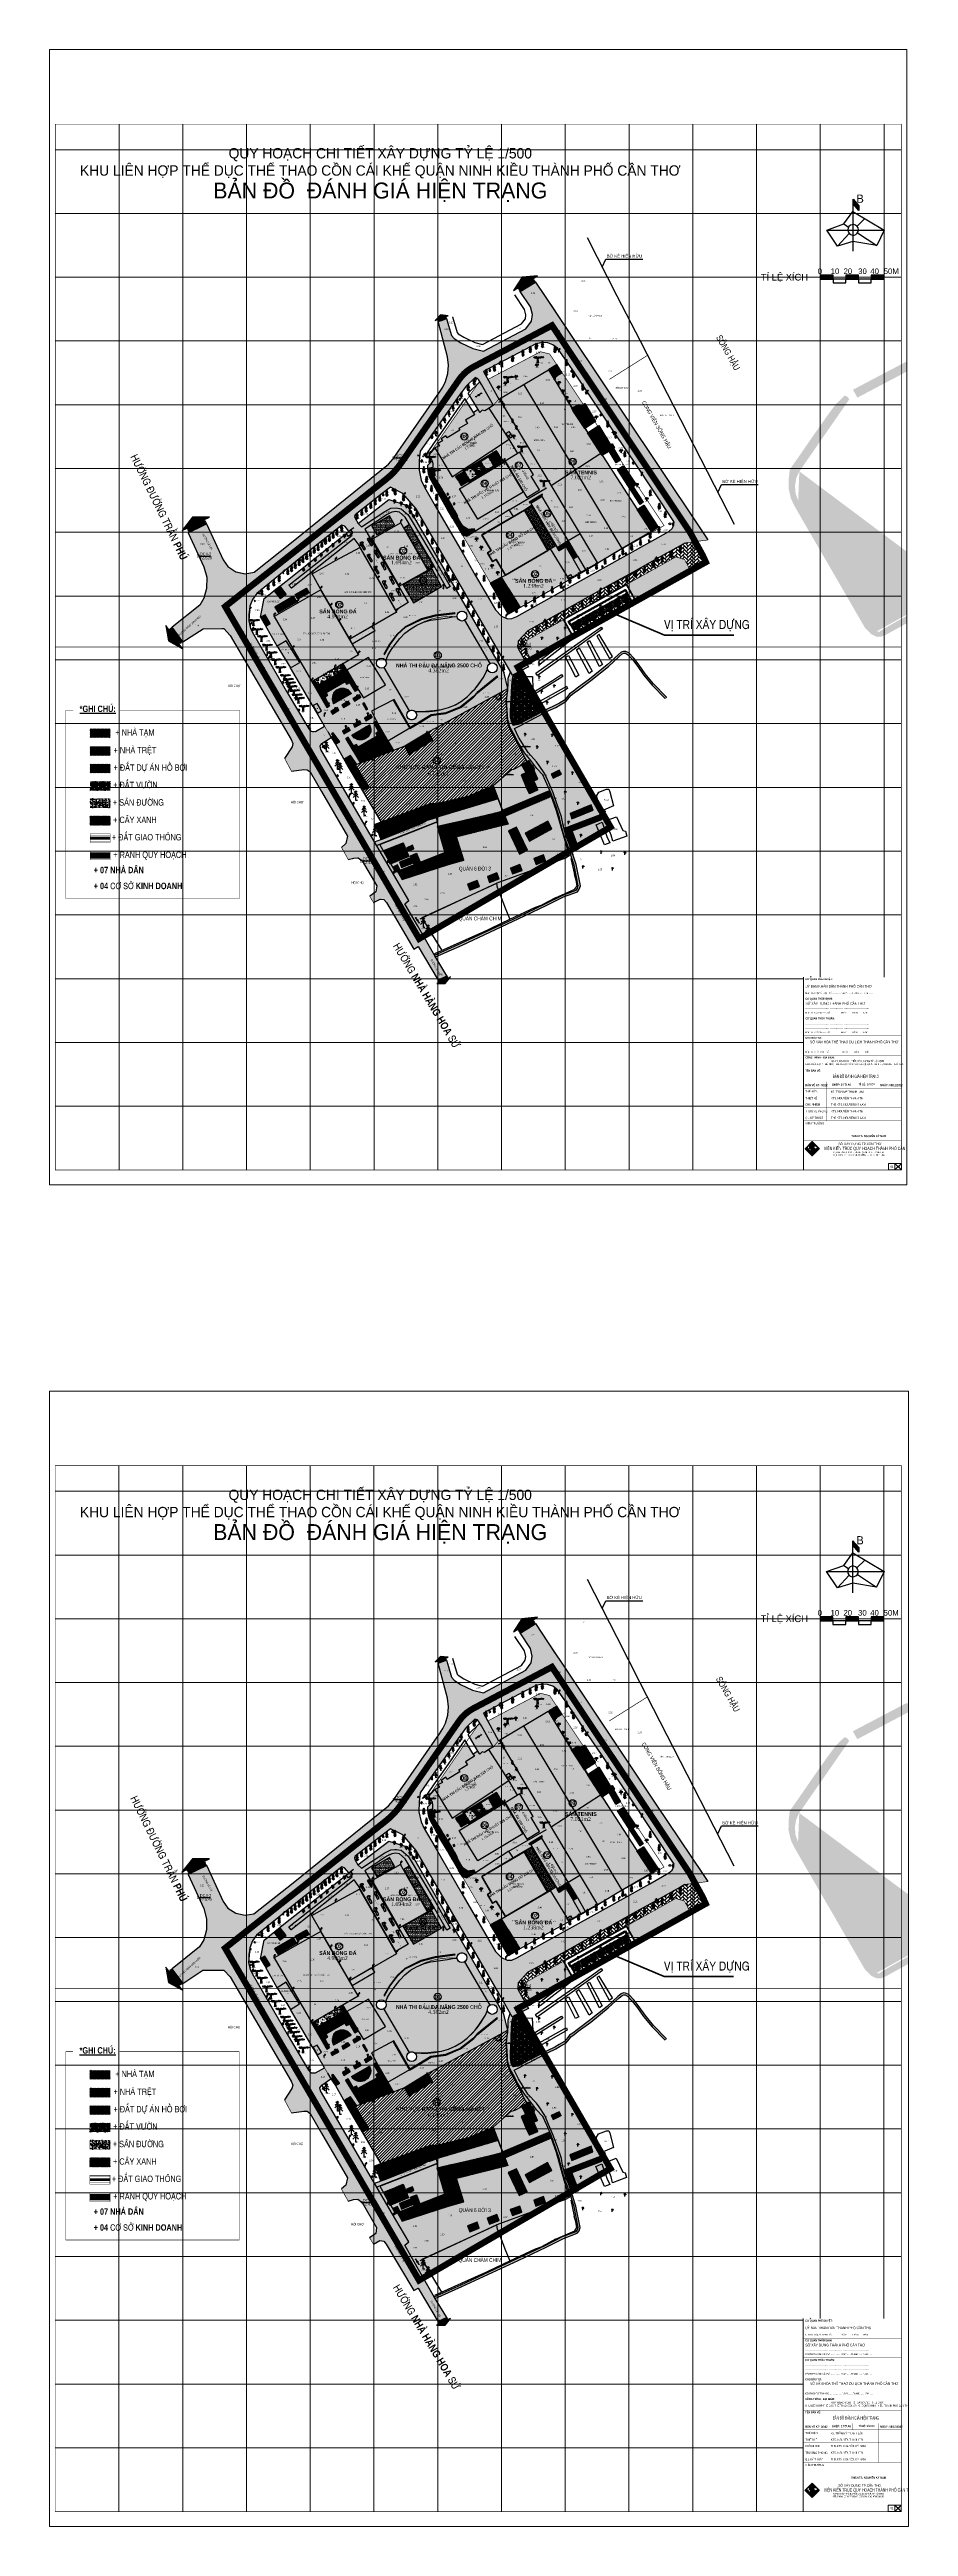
# Paper-space layout 'Layout1' of a CAD drawing. Header units: millimetres. Extents: x 1 to 7.3, y -0.6 to 17.6.
# The model-space entities are those that its viewports show. They can reach past a viewport. Long polylines and large blocks are cut down to what shows.
import ezdxf
from ezdxf.enums import TextEntityAlignment as Align

# ---------------------------------------------------------------- set-up
doc = ezdxf.new("R2010")
doc.units = ezdxf.units.MM
doc.header["$LTSCALE"] = 0.001
doc.header["$MEASUREMENT"] = 0
for name, pattern in [('DASHDOTX2', [2, 1, -0.5, 0, -0.5]), ('DASHED2', [0.375, 0.25, -0.125]), ('HIDDEN', [0.375, 0.25, -0.125])]:
    doc.linetypes.add(name, pattern=pattern)
for name, color, linetype in [('12_Diemtoadocoso', 1, 'Continuous'), ('2-WC', 3, 'Continuous'), ('H-Congtrinh', 40, 'Continuous'), ('HATCH1', 8, 'Continuous'), ('HT_Cao do', 7, 'Continuous'), ('HT_duong', 1, 'Continuous'), ('HT_Hang rao', 7, 'Continuous'), ('HT_Ho ga', 5, 'Continuous'), ('HT_muong-ao', 4, 'Continuous'), ('HT_nha', 6, 'Continuous'), ('HT_thuc vat', 3, 'Continuous'), ('htrang', 252, 'Continuous'), ('KHONGCHE', 1, 'Continuous'), ('KT', 8, 'Continuous'), ('Ky hieu', 7, 'Continuous'), ('Layer2', 2, 'Continuous'), ('Net manh', 252, 'Continuous'), ('NETCAT', 4, 'Continuous'), ('QH-sddat', 7, 'Continuous'), ('QH-text', 7, 'Continuous'), ('Text', 7, 'Continuous'), ('THIETBI', 33, 'Continuous'), ('TUONG', 7, 'Continuous')]:
    doc.layers.add(name, color=color, linetype=linetype)
for name, color, linetype, lineweight in [('D-CONGTRINH', 7, 'Continuous', 15), ('HT_Text', 7, 'Continuous', 15), ('khung', 7, 'Continuous', 15), ('LOGO SXD', 1, 'Continuous', 15), ('LUOI', 8, 'Continuous', 5), ('n-muong', 4, 'Continuous', 25), ('N-NHA', 6, 'Continuous', 25), ('NGANG', 1, 'Continuous', 15), ('Q-TEXT', 7, 'Continuous', 25), ('Ranh theo QH', 5, 'Continuous', 40), ('THAY', 7, 'Continuous', 13)]:
    doc.layers.add(name, color=color, linetype=linetype, lineweight=lineweight)
doc.styles.add('A4', font='VHELVEN.TTF')
doc.styles.add('AVO', font='VAVON.TTF')
doc.styles.add('DIM', font='VAVON.TTF')
doc.styles.add('DIMLKKKKKK', font='VAVON.TTF', dxfattribs={"width": 0.75})
doc.styles.add('S2', font='VFRANKO.TTF', dxfattribs={"height": 20})
doc.styles.add('style1', font='ARIAL.TTF', dxfattribs={"width": 0.6})
doc.styles.add('V-TEXT2', font='VAVOB.TTF', dxfattribs={"width": 0.4, "height": 1})
doc.styles.add('VNI', font='VHELVCN.TTF')
doc.styles.add('VNIH', font='VHELVEB.TTF', dxfattribs={"height": 8.618865})
doc.linetypes.add('FENCELINE2', pattern='A,0.25,-0.1,[132,ltypeshp.shx,S=0.1,R=0,X=-0.1,Y=0],-0.1,1', length=1.45)
doc.linetypes.add('TAL_N_P', pattern='A,0.5,[130,ltypeshp.shx,S=0.25,R=0,X=0,Y=-0.25],1,[130,ltypeshp.shx,S=0.5,R=0,X=0,Y=-0.5],0.5', length=2)
doc.linetypes.add('TAL_N_T', pattern='A,0.5,[130,ltypeshp.shx,S=0.25,R=0,X=0,Y=0.25],1,[130,ltypeshp.shx,S=0.5,R=0,X=0,Y=0.5],0.5', length=2)
doc.linetypes.add('TL_P', pattern='A,0.5,[130,ltypeshp.shx,S=0.25,R=0,X=0,Y=-0.25],0.5', length=1)
doc.linetypes.add('TRACKS', pattern='A,0.15,[130,ltypeshp.shx,S=0.25,R=0,X=0,Y=0],0.15', length=0.3)
pattern_1 = [(50, (0, 0), (5.73808146, -0.50201708), [0.6, -6.6]), (355, (0, 0), (-1.11001067, 6.01753707), [0.48, -5.28]), (100.4514, (0.478, -0.042), (4.628075054, 5.515516336), [0.50992152, -5.609136896]), (46.1842, (0, 1.6), (8.53792839, -1.324152115), [0.9, -9.9]), (96.6356, (0.7115, 1.49), (7.477301644, 7.79294297), [0.764882304, -8.413704]), (351.1842, (0, 1.6), (7.47729556, 7.79294881), [0.72, -7.92]), (21, (0.8, 1.2), (4.775256417, -3.220951125), [0.6, -6.6]), (326, (0.8, 1.2), (1.946522655, 5.80120036), [0.48, -5.28]), (71.4514, (1.198, 0.9316), (6.721781029, 2.580243974), [0.50992152, -5.609136896]), (37.5, (0, 0), (0.0972788425, 2.6631508307), [0, -5.216, 0, -5.36, 0, -5.3]), (7.5, (0, 0), (2.1045562995, 3.155293695), [0, -3.056, 0, -5.096, 0, -2.02]), (327.5, (-1.784, 0), (4.2705794894, -0.180438974), [0, -2, 0, -6.24, 0, -8.28]), (317.5, (-2.584, 0), (4.665489355, 0.800839859), [0, -2.6, 0, -4.144, 0, -5.88])]
pattern_2 = [(90, (0, 0), (-0.707106781, 0.707106781), [0.1875, -1.226713563]), (45, (0, 0), (-0.7071067812, 0.7071067812), [0.1875, -0.8125]), (135, (0, 0), (-0.7071067812, -0.7071067812), [0.1875, -0.8125])]
pattern_3 = [(45, (0, 0), (-0.3535533906, 0.3535533906), []), (135, (0, 0), (-0.3535533906, -0.3535533906), [])]
pattern_4 = [(50, (0, 0), (3.586300913, -0.313760675), [0.375, -4.125]), (355, (0, 0), (-0.693756668, 3.760960669), [0.3, -3.3]), (100.4514, (0.299, -0.026), (2.892546909, 3.44719771), [0.31870095, -3.50571056]), (46.1842, (0, 1), (5.336205243, -0.827595072), [0.5625, -6.1875]), (96.6356, (0.4447, 0.931), (4.673313528, 4.870589355), [0.47805144, -5.258565]), (351.1842, (0, 1), (4.673309726, 4.870593005), [0.45, -4.95]), (21, (0.5, 0.75), (2.9845352606, -2.013094453), [0.375, -4.125]), (326, (0.5, 0.75), (1.21657666, 3.625750225), [0.3, -3.3]), (71.4514, (0.7487, 0.5822), (4.201113143, 1.612652484), [0.31870095, -3.50571056]), (37.5, (0, 0), (0.0607992766, 1.6644692692), [0, -3.26, 0, -3.35, 0, -3.3125]), (7.5, (0, 0), (1.3153476872, 1.9720585594), [0, -1.91, 0, -3.185, 0, -1.2625]), (327.5, (-1.115, 0), (2.6691121809, -0.1127743587), [0, -1.25, 0, -3.9, 0, -5.175]), (317.5, (-1.615, 0), (2.9159308467, 0.5005249117), [0, -1.625, 0, -2.59, 0, -3.675])]
pattern_5 = [(45, (-475.3706, 28.7263), (-0.5303300859, 0.5303300859), [])]
pattern_6 = [(0, (0, 0), (0, 0.1375), [0.1, -0.0375]), (90, (0, 0), (-0.1375, 8e-18), [0.1, -0.0375])]
pattern_7 = [(0, (7.2, 0), (0, 0.1375), [0.1, -0.0375]), (90, (7.2, 0), (-0.1375, 8e-18), [0.1, -0.0375])]
pattern_8 = [(0, (14.4, 0), (0, 0.1375), [0.1, -0.0375]), (90, (14.4, 0), (-0.1375, 8e-18), [0.1, -0.0375])]
pattern_9 = [(0, (21.6, 0), (0, 0.1375), [0.1, -0.0375]), (90, (21.6, 0), (-0.1375, 8e-18), [0.1, -0.0375])]
pattern_10 = [(0, (28.8, 0), (0, 0.1375), [0.1, -0.0375]), (90, (28.8, 0), (-0.1375, 8e-18), [0.1, -0.0375])]
pattern_11 = [(0, (36, 0), (0, 0.1375), [0.1, -0.0375]), (90, (36, 0), (-0.1375, 8e-18), [0.1, -0.0375])]
pattern_12 = [(0, (43.2, 0), (0, 0.1375), [0.1, -0.0375]), (90, (43.2, 0), (-0.1375, 8e-18), [0.1, -0.0375])]

# ---------------------------------------------------------------- blocks, each defined once
blk = doc.blocks.new('Cot den')
at = {"layer": 'Ky hieu', "color": 5, "linetype": 'Continuous'}
for p, q in [((474186, 1112245.2), (474186.1, 1112245.2)), ((474186, 1112245.1), (474186, 1112245.2)), ((474186, 1112245), (474186, 1112245.1)), ((474186, 1112242.7), (474186, 1112245)), ((474186.1, 1112245.2), (474186.2, 1112245.3))]:
    blk.add_line(p, q, dxfattribs=at)
mesh = blk.add_polyface(dxfattribs=at)
corners = [(474185.9, 1112242.5), (474185.9, 1112242.5), (474185.9, 1112242.5), (474185.8, 1112242.6), (474185.9, 1112242.5), (474185.8, 1112242.6), (474185.9, 1112242.5), (474185.8, 1112242.6), (474185.9, 1112242.5), (474185.8, 1112242.6), (474186, 1112242.5), (474185.8, 1112242.6), (474186, 1112242.5), (474185.8, 1112242.6), (474186, 1112242.5), (474185.8, 1112242.6), (474186, 1112242.5), (474185.8, 1112242.7), (474186, 1112242.5), (474185.8, 1112242.7), (474186, 1112242.5), (474185.8, 1112242.7), (474186.1, 1112242.5), (474185.8, 1112242.7), (474186.1, 1112242.5), (474185.8, 1112242.7), (474186.1, 1112242.6), (474185.8, 1112242.7), (474186.1, 1112242.6), (474185.8, 1112242.7), (474186.1, 1112242.6), (474185.8, 1112242.8), (474186.1, 1112242.6), (474185.8, 1112242.8), (474186.1, 1112242.6), (474185.8, 1112242.8), (474186.1, 1112242.6), (474185.8, 1112242.8), (474186.1, 1112242.6), (474185.9, 1112242.8), (474186.1, 1112242.7), (474185.9, 1112242.8), (474186.1, 1112242.7), (474185.9, 1112242.8), (474186.1, 1112242.7), (474185.9, 1112242.8), (474186.1, 1112242.7), (474185.9, 1112242.8), (474186.1, 1112242.7), (474185.9, 1112242.8), (474186.1, 1112242.7), (474186, 1112242.8), (474186.1, 1112242.7), (474186, 1112242.8), (474186.1, 1112242.8), (474186, 1112242.8), (474186.1, 1112242.8), (474186, 1112242.8), (474186.1, 1112242.8), (474186, 1112242.8), (474186.1, 1112242.8), (474186, 1112242.8), (474186.1, 1112242.8)]
mesh.append_faces([[corners[k] for k in face] for face in [(0, 0, 2, 1), (1, 2, 4, 3), (3, 4, 6, 5), (5, 6, 8, 7), (7, 8, 10, 9), (9, 10, 12, 11), (11, 12, 14, 13), (13, 14, 16, 15), (15, 16, 18, 17), (17, 18, 20, 19), (21, 20, 22, 23), (23, 22, 24, 25), (25, 24, 26, 27), (27, 26, 28, 29), (29, 28, 30, 31), (31, 30, 32, 33), (33, 32, 34, 35), (35, 34, 36, 37), (37, 36, 38, 39), (39, 38, 40, 41), (41, 40, 42, 43), (43, 42, 44, 45), (45, 44, 46, 47), (47, 46, 48, 49), (49, 48, 50, 51), (51, 50, 52, 53), (53, 52, 54, 55), (55, 54, 56, 57), (57, 56, 58, 59), (59, 58, 60, 61), (61, 60, 62, 62)]], dxfattribs={"vtx0": -1, "vtx2": -1, "color": 5})
mesh = blk.add_polyface(dxfattribs=at)
corners = [(474186.3, 1112245.2), (474186.2, 1112245.2), (474186.3, 1112245.1), (474186.2, 1112245.2), (474186.4, 1112245.1), (474186.2, 1112245.3), (474186.4, 1112245.1), (474186.2, 1112245.3), (474186.5, 1112245.1), (474186.2, 1112245.3), (474186.5, 1112245.1), (474186.2, 1112245.4), (474186.6, 1112245.1), (474186.2, 1112245.4), (474186.6, 1112245.1), (474186.2, 1112245.4), (474186.7, 1112245.1), (474186.2, 1112245.5), (474186.8, 1112245.1), (474186.2, 1112245.5), (474186.8, 1112245.2), (474186.3, 1112245.6), (474186.9, 1112245.2), (474186.3, 1112245.6), (474187, 1112245.2), (474186.3, 1112245.7), (474187, 1112245.2), (474186.4, 1112245.7), (474187.1, 1112245.3), (474186.4, 1112245.7), (474187.1, 1112245.3), (474186.5, 1112245.8), (474187.2, 1112245.4), (474186.5, 1112245.8), (474187.2, 1112245.4), (474186.6, 1112245.8), (474187.3, 1112245.4), (474186.7, 1112245.9), (474187.3, 1112245.5), (474186.7, 1112245.9), (474187.4, 1112245.5), (474186.8, 1112245.9), (474187.4, 1112245.6), (474186.9, 1112245.9), (474187.4, 1112245.6), (474186.9, 1112246), (474187.4, 1112245.6), (474187, 1112246), (474187.4, 1112245.7), (474187, 1112246), (474187.4, 1112245.7), (474187.1, 1112246), (474187.4, 1112245.8), (474187.1, 1112246), (474187.4, 1112245.8), (474187.4, 1112245.8), (474187.2, 1112246), (474187.4, 1112245.8), (474187.4, 1112245.9), (474187.2, 1112246), (474187.4, 1112245.9), (474187.3, 1112245.9), (474187.3, 1112245.9)]
mesh.append_faces([[corners[k] for k in face] for face in [(0, 0, 2, 1), (1, 2, 4, 3), (3, 4, 6, 5), (5, 6, 8, 7), (7, 8, 10, 9), (9, 10, 12, 11), (11, 12, 14, 13), (13, 14, 16, 15), (15, 16, 18, 17), (17, 18, 20, 19), (19, 20, 22, 21), (21, 22, 24, 23), (23, 24, 26, 25), (25, 26, 28, 27), (27, 28, 30, 29), (29, 30, 32, 31), (31, 32, 34, 33), (33, 34, 36, 35), (35, 36, 38, 37), (37, 38, 40, 39), (39, 40, 42, 41), (41, 42, 44, 43), (43, 44, 46, 45), (45, 46, 48, 47), (47, 48, 50, 49), (49, 50, 52, 51), (51, 52, 54, 53), (53, 54, 57, 56), (56, 55, 58, 59), (59, 58, 60, 61), (61, 60, 62, 62)]], dxfattribs={"vtx0": -1, "vtx2": -1, "color": 5})
blk = doc.blocks.new('LKIM')
at = {"linetype": 'Continuous'}
for p, q in [((-0.29, 0.33), (0, 0.61)), ((-0.23, 0.61), (0, 0.83)), ((-0.16, 0.88), (0, 1.03)), ((0, 1.03), (0.15, 0.89)), ((0, 0.83), (0.22, 0.62)), ((0, 0.61), (0.28, 0.34))]:
    blk.add_line(p, q, dxfattribs=at)
blk.add_lwpolyline([(0.17, 0), (0, 0), (0, 1.03)], dxfattribs=at)
blk = doc.blocks.new('12_Diemtoadocoso')
at = {"layer": '12_Diemtoadocoso', "color": 1, "const_width": 0.2}
blk.add_lwpolyline([(-1, 1), (1, 1), (1, -1), (-1, -1)], close=True, dxfattribs=at)
at = {"layer": '12_Diemtoadocoso', "color": 1, "const_width": 0.15}
blk.add_lwpolyline([(-0.075, 0, 1), (0.075, 0, 1)], format="xyb", close=True, dxfattribs=at)
blk = doc.blocks.new('Nha tuong')
at = {"layer": 'Ky hieu'}
h = blk.add_hatch(color=256, dxfattribs=at)
edge = h.paths.add_edge_path()
edge.add_arc((474232.4, 1112270.5), 0.838, -32.4679, 327.5321)
blk = doc.blocks.new('*X10')
at = {"color": 0}
for p, q in [((164, 28), (165, 28)), ((165, 28), (166, 28)), ((165, 28), (165, 28)), ((165, 28), (165, 28)), ((166, 32), (167, 32)), ((166, 32), (166, 32)), ((166, 31), (167, 31)), ((166, 31), (166, 31)), ((166, 28), (167, 28)), ((166, 28), (166, 28)), ((166, 28), (166, 28)), ((167, 32), (168, 32)), ((167, 32), (167, 32)), ((167, 32), (167, 32)), ((167, 31), (168, 31)), ((167, 31), (167, 31)), ((167, 31), (167, 31)), ((167, 28), (167, 28)), ((167, 28), (167, 28)), ((168, 32), (169, 32)), ((168, 32), (168, 32)), ((168, 32), (168, 32)), ((168, 31), (169, 31)), ((168, 31), (168, 31)), ((168, 31), (168, 31)), ((168, 28), (168, 28)), ((168, 28), (168, 28)), ((168, 28), (169, 28)), ((169, 32), (169, 32)), ((169, 32), (169, 32)), ((169, 31), (169, 31)), ((169, 31), (169, 31)), ((169, 28), (169, 28)), ((169, 28), (169, 28)), ((169, 28), (170, 28)), ((170, 32), (171, 32)), ((170, 32), (170, 32)), ((170, 32), (170, 32)), ((170, 31), (170, 31)), ((170, 31), (170, 31)), ((170, 31), (171, 31)), ((170, 28), (170, 28)), ((170, 28), (170, 28)), ((170, 28), (171, 28)), ((171, 32), (171, 32)), ((171, 32), (171, 32)), ((171, 31), (171, 31)), ((171, 31), (171, 31)), ((171, 28), (171, 28)), ((171, 28), (171, 28)), ((171, 28), (172, 28)), ((172, 28), (172, 28)), ((172, 28), (172, 28)), ((172, 28), (173, 28))]:
    blk.add_line(p, q, dxfattribs=at)
blk = doc.blocks.new('*X9')
at = {"color": 0}
for p, q in [((166, 42), (167, 42)), ((166, 42), (166, 42)), ((167, 42), (168, 42)), ((167, 42), (167, 42)), ((167, 42), (167, 42)), ((168, 42), (169, 42)), ((168, 42), (168, 42)), ((168, 42), (168, 42)), ((169, 42), (169, 42)), ((169, 42), (169, 42)), ((169, 42), (170, 42)), ((170, 42), (170, 42)), ((170, 42), (170, 42)), ((170, 42), (171, 42)), ((171, 42), (171, 42))]:
    blk.add_line(p, q, dxfattribs=at)
blk = doc.blocks.new('*X8')
at = {"color": 0}
for p, q in [((166, 44), (167, 44)), ((166, 44), (166, 44)), ((167, 44), (168, 44)), ((167, 44), (167, 44)), ((167, 44), (167, 44)), ((168, 44), (168, 44)), ((168, 44), (168, 44)), ((168, 44), (169, 44)), ((169, 44), (169, 44)), ((169, 44), (169, 44)), ((170, 44), (170, 44)), ((170, 44), (170, 44)), ((170, 44), (171, 44)), ((171, 44), (171, 44)), ((171, 44), (171, 44))]:
    blk.add_line(p, q, dxfattribs=at)
blk = doc.blocks.new('*X7')
at = {"color": 0}
for p, q in [((165, 45), (166, 45)), ((165, 45), (165, 45)), ((166, 45), (167, 45)), ((166, 45), (166, 45)), ((166, 45), (166, 45)), ((167, 45), (168, 45)), ((167, 45), (167, 45)), ((167, 45), (167, 45)), ((168, 45), (168, 45)), ((168, 45), (168, 45)), ((169, 45), (169, 45)), ((169, 45), (169, 45)), ((169, 45), (170, 45)), ((170, 45), (170, 45)), ((170, 45), (170, 45)), ((170, 45), (171, 45)), ((171, 45), (171, 45)), ((171, 45), (171, 45)), ((171, 45), (172, 45)), ((172, 45), (172, 45))]:
    blk.add_line(p, q, dxfattribs=at)
blk = doc.blocks.new('QFE')
at = {"layer": 'THIETBI', "color": 35, "lineweight": -2, "true_color": 0xa87038}
for p, q in [((7833597, 3940195), (7833368, 3940195)), ((7833577, 3940207), (7833388, 3940207)), ((7833574, 3940189), (7833391, 3940189)), ((7833562, 3940267), (7833403, 3940267)), ((7833551, 3940276), (7833419, 3940276)), ((7833545, 3940004), (7833419, 3940004)), ((7833544, 3939995), (7833421, 3939995)), ((7833521, 3940338), (7833444, 3940338)), ((7833521, 3940331), (7833445, 3940331)), ((7833468, 3940380), (7833468, 3940348)), ((7833468, 3940380), (7833468, 3940347)), ((7833474, 3940382), (7833474, 3940347)), ((7833479, 3940385), (7833479, 3940348)), ((7833486, 3940385), (7833486, 3940348)), ((7833491, 3940382), (7833491, 3940347)), ((7833496, 3940380), (7833496, 3940347)), ((7833963, 3938277), (7833760, 3938277)), ((7833782, 3938248), (7833941, 3938248)), ((7833941, 3938239), (7833782, 3938239)), ((7833782, 3938201), (7833941, 3938201)), ((7833894, 3939820), (7833829, 3939820)), ((7833829, 3939812), (7833829, 3939820)), ((7833830, 3940046), (7833830, 3939951)), ((7833830, 3940046), (7833893, 3940046)), ((7833830, 3938994), (7833836, 3938994)), ((7833830, 3938738), (7833836, 3938738)), ((7833833, 3939778), (7833839, 3939778)), ((7833833, 3939076), (7833839, 3939076)), ((7833841, 3938994), (7833850, 3938994)), ((7833841, 3938738), (7833850, 3938738)), ((7833842, 3939778), (7833851, 3939778)), ((7833842, 3939076), (7833851, 3939076)), ((7833855, 3939778), (7833868, 3939778)), ((7833855, 3939076), (7833868, 3939076)), ((7833855, 3938994), (7833868, 3938994)), ((7833855, 3938738), (7833868, 3938738)), ((7833872, 3939778), (7833881, 3939778)), ((7833872, 3939076), (7833881, 3939076)), ((7833873, 3938994), (7833882, 3938994)), ((7833873, 3938738), (7833882, 3938738)), ((7833884, 3939778), (7833891, 3939778)), ((7833884, 3939076), (7833891, 3939076)), ((7833887, 3938994), (7833894, 3938994)), ((7833887, 3938738), (7833894, 3938738)), ((7833893, 3940046), (7833893, 3939951)), ((7833894, 3939812), (7833894, 3939820)), ((7834126, 3940195), (7834355, 3940195)), ((7834146, 3940207), (7834336, 3940207)), ((7834149, 3940189), (7834333, 3940189)), ((7834161, 3940267), (7834321, 3940267)), ((7834172, 3940276), (7834304, 3940276)), ((7834178, 3940004), (7834304, 3940004)), ((7834180, 3939995), (7834302, 3939995)), ((7834202, 3940338), (7834280, 3940338)), ((7834202, 3940331), (7834278, 3940331))]:
    blk.add_line(p, q, dxfattribs=at)
at = {"layer": 'THIETBI', "color": 35, "true_color": 0xa87038}
for p, q in [((7834227, 3940380), (7834227, 3940347)), ((7834232, 3940382), (7834232, 3940347)), ((7834237, 3940385), (7834237, 3940348)), ((7834245, 3940385), (7834245, 3940348)), ((7834249, 3940382), (7834249, 3940347)), ((7834255, 3940380), (7834255, 3940348)), ((7834255, 3940380), (7834255, 3940347))]:
    blk.add_line(p, q, dxfattribs=at)
at = {"layer": 'THIETBI', "color": 35, "lineweight": -2, "true_color": 0xa87038}
for points in [[(7833466, 3940395, -0.38007148), (7833343, 3940522, -0.1964803), (7833381, 3940646, -0.45874761)], [(7833427, 3940661, -0.35326209), (7833415, 3940651, -0.13974809), (7833367, 3940662, -0.80684724), (7833372, 3940678, 0.72368591), (7833351, 3940666, 0.25186117), (7833364, 3940651, 0.09572561), (7833408, 3940644, 0.39459179), (7833417, 3940652)], [(7833458, 3940417, -0.3568226), (7833364, 3940523, -0.21874322), (7833406, 3940643)], [(7833442, 3940669, -0.34851893), (7833421, 3940662, 0.15398949), (7833397, 3940663, 0.1917155), (7833386, 3940654, 2.21546891)], [(7833456, 3940678, -0.46555387), (7833434, 3940672, 0.13402715), (7833412, 3940674, 0.28607775), (7833397, 3940663, 2.12500323)], [(7833473, 3940683, -0.38797005), (7833448, 3940680, 0.05941091), (7833433, 3940685, 0.41309105), (7833412, 3940674)], [(7833488, 3940687, -0.3703448), (7833463, 3940687, 0.05910084), (7833448, 3940693, 0.3782403), (7833426, 3940685)], [(7833454, 3940520, -0.25438946), (7833448, 3940514, -0.22918814), (7833430, 3940521, -0.22918814), (7833448, 3940528, -0.25438946), (7833454, 3940523)], [(7833432, 3940532, -0.56401753), (7833554, 3940556, -0.15575487), (7833579, 3940500, -0.22422692)], [(7833457, 3940528, -0.25438946), (7833448, 3940529, -0.22918814), (7833440, 3940546, -0.22918814), (7833458, 3940539, -0.25438946), (7833459, 3940530)], [(7833459, 3940512, -0.25438946), (7833458, 3940504, -0.22918814), (7833440, 3940496, -0.22918814), (7833448, 3940514, -0.25438946), (7833457, 3940515)], [(7833506, 3940689, -0.35350686), (7833477, 3940693, 0.18321605), (7833460, 3940701, 0.31005726), (7833443, 3940694)], [(7833464, 3940532, -0.25438946), (7833458, 3940539, -0.22918814), (7833465, 3940556, -0.22918814), (7833472, 3940539, -0.25438946), (7833467, 3940532)], [(7833467, 3940510, -0.25438946), (7833472, 3940504, -0.22918814), (7833465, 3940486, -0.22918814), (7833458, 3940504, -0.25438946), (7833464, 3940510)], [(7833465, 3940425, 0.80532433), (7833458, 3940422, 0.09945904), (7833461, 3940408, -0.06541227), (7833468, 3940380)], [(7833522, 3940689, -0.36285622), (7833498, 3940695, 0.12447857), (7833479, 3940706, 0.33863969), (7833461, 3940701)], [(7833474, 3940424, 0.5911866), (7833466, 3940426, 0.2709771), (7833465, 3940420, -0.0008074), (7833471, 3940394, -0.00931904), (7833474, 3940382)], [(7833472, 3940530, -0.25438946), (7833473, 3940539, -0.22918814), (7833490, 3940546, -0.22918814), (7833483, 3940529, -0.25438946), (7833474, 3940528)], [(7833474, 3940515, -0.25438946), (7833483, 3940514, -0.22918814), (7833490, 3940496, -0.22918814), (7833473, 3940504, -0.25438946), (7833472, 3940512)], [(7833473, 3940555, -0.51261911), (7833557, 3940500, -0.01554725)], [(7833482, 3940429, 0.35442947), (7833474, 3940422, 0.05502543), (7833474, 3940405, -0.02537589), (7833479, 3940385, -169.67748319)], [(7833476, 3940523, -0.25438946), (7833483, 3940528, -0.22918814), (7833500, 3940521, -0.22918814), (7833483, 3940514, -0.25438946), (7833476, 3940520)], [(7833523, 3940697, -0.18387337), (7833504, 3940707, 0.43918615), (7833482, 3940706)], [(7833482, 3940429, -0.35442947), (7833491, 3940422, -0.05502543), (7833490, 3940405, 0.02537589), (7833486, 3940385, 169.67748319)], [(7833491, 3940424, -0.5911866), (7833499, 3940426, -0.2709771), (7833500, 3940420, 0.0008074), (7833493, 3940394, 0.00931904), (7833491, 3940382)], [(7833500, 3940425, -0.80532433), (7833507, 3940422, -0.09945904), (7833504, 3940408, 0.06541227), (7833496, 3940380)], [(7833579, 3940485, -0.10889868), (7833568, 3940443, -0.22422692), (7833501, 3940396, -0.0040193), (7833500, 3940396, -0.3667276)], [(7833522, 3940710, 0.31336108), (7833502, 3940709)], [(7833557, 3940485, -0.2784209), (7833509, 3940420, -0.00452298), (7833507, 3940420, -0.21874322)], [(7833532, 3940714, 1), (7833522, 3940714), (7833522, 3940701)], [(7833532, 3940688, -1), (7833522, 3940688), (7833522, 3940701)], [(7833544, 3940714, -1), (7833554, 3940714), (7833554, 3940701)], [(7833544, 3940688, 1), (7833554, 3940688), (7833554, 3940701)], [(7833554, 3940714, 0.23641701), (7833578, 3940724, 0.35551697), (7833578, 3940737, -0.3576593), (7833589, 3940716, -0.3465637), (7833581, 3940709, 0.04428946), (7833569, 3940708, -0.37749393), (7833581, 3940662, 0.37505788), (7833554, 3940689, 0.8720547)], [(7833579, 3940485, 0.11098754), (7833586, 3940463, 0.15282866), (7833608, 3940439, 0.50254165), (7833671, 3940462, 0.3737405), (7833649, 3940495, 1.16014479), (7833645, 3940462, 0.68711796)], [(7833580, 3940696, -0.01621309), (7833604, 3940651, 0.18926089), (7833631, 3940627, 0.13839106), (7833648, 3940626, 4.13337647)], [(7833625, 3940542, 0.31591101), (7833580, 3940500, 0.15282866)], [(7833581, 3940709, -0.27262193), (7833600, 3940690, 0.07830109), (7833626, 3940646, 0.08656708), (7833652, 3940625, 14.52424742)], [(7833585, 3940711, -0.25183029), (7833636, 3940676, 0.04303916), (7833666, 3940619, 5.42601975)], [(7833595, 3940709, -0.19498383), (7833627, 3940666, 0.05908767), (7833653, 3940625, 0.22831689), (7833666, 3940619, 0.31076305)], [(7833645, 3940462, -0.57677211), (7833639, 3940479, -0.43101479), (7833649, 3940480, -0.6548989), (7833639, 3940453, -0.38175972), (7833600, 3940485, -0.03991528)], [(7833601, 3940500, -0.29768849), (7833630, 3940524, -0.14348029), (7833668, 3940517, -0.09649558), (7833712, 3940484, 0.43801102), (7833691, 3940470, -0.27929733), (7833738, 3940459, -0.2057952)], [(7833862, 3940068), (7833862, 3940363, 0.17882581), (7833757, 3940632, 0.22459308), (7833606, 3940704, 6.69177581)], [(7833655, 3940539, -0.15227258), (7833632, 3940584, -0.33653379), (7833645, 3940610, -0.46535493), (7833665, 3940603, 1.03636431), (7833655, 3940584, 0.50802741), (7833673, 3940594, 0.58286383), (7833635, 3940623, 0.28745494), (7833614, 3940586, 0.20070688), (7833637, 3940542, 6.47929071)], [(7833840, 3940319, 0.10327887), (7833751, 3940471, -0.37058715), (7833750, 3940523, 0.56942181), (7833726, 3940488, 0.2729503), (7833625, 3940542, 0.38590536)], [(7833840, 3940291), (7833840, 3940362, 0.17898617), (7833741, 3940618, 0.18387502), (7833634, 3940680, 0.22519411)], [(7833729, 3937599), (7833746, 3937608, -0.06444605), (7833757, 3937614, -0.11688052), (7833766, 3937616, -0.36657147), (7833771, 3937612, -0.22833424), (7833768, 3937608), (7833752, 3937599)], [(7833782, 3937812, 0.19915721), (7833760, 3937790, -0.00490384), (7833749, 3937767, -0.09804671), (7833736, 3937749, 0.96096204), (7833735, 3937739)], [(7833735, 3937749), (7833988, 3937749, -0.41421356)], [(7833988, 3937739), (7833735, 3937739, -0.41421356)], [(7833738, 3940459, -0.09759257), (7833837, 3940294)], [(7833970, 3938286), (7833753, 3938286, -1), (7833753, 3938296)], [(7833753, 3938296), (7833970, 3938296, -1), (7833970, 3938286)], [(7833782, 3938248, -0.28281839), (7833767, 3938264, 0.12964216), (7833760, 3938277, -1.00468403), (7833760, 3938286, -5.47867343)], [(7833816, 3938378, 0.16761834), (7833785, 3938347, 0.03290625), (7833776, 3938324, -0.21411416), (7833766, 3938305, -1.74305434)], [(7833773, 3938313, 0.28254071), (7833790, 3938321), (7833784, 3938320)], [(7833778, 3938318, 0.17422218), (7833795, 3938330), (7833790, 3938328)], [(7833780, 3938327, 0.14566832), (7833802, 3938339), (7833795, 3938337)], [(7833783, 3938334, 0.1723659), (7833808, 3938351), (7833800, 3938349)], [(7833786, 3938343, 0.07572589), (7833814, 3938359), (7833807, 3938358)], [(7833816, 3938403, -0.00627757), (7833794, 3938424, -0.30939875), (7833790, 3938445, 0.00339438), (7833818, 3938545, 0.19820157), (7833815, 3938556, 2.12860222)], [(7833817, 3940227, -0.47036879), (7833791, 3940154, 0.31830433)], [(7833791, 3940154, 0.36394958), (7833831, 3940165, 0.17138245), (7833841, 3940201, -3.68516977)], [(7833818, 3938542, -0.2381114), (7833817, 3938523), (7833822, 3938525), (7833815, 3938517), (7833820, 3938518), (7833814, 3938510), (7833819, 3938510), (7833811, 3938501), (7833816, 3938501), (7833809, 3938492), (7833814, 3938493), (7833806, 3938484), (7833811, 3938484), (7833804, 3938474), (7833809, 3938475), (7833802, 3938467), (7833807, 3938469), (7833798, 3938458), (7833792, 3938445), (7833806, 3938462), (7833799, 3938447), (7833806, 3938454), (7833800, 3938435), (7833806, 3938436), (7833807, 3938427), (7833814, 3938419), (7833823, 3938416), (7833833, 3938416), (7833841, 3938424), (7833860, 3938420), (7833852, 3938430), (7833840, 3938437), (7833830, 3938446), (7833838, 3938446)], [(7833793, 3938356, 0.15215093), (7833821, 3938368), (7833815, 3938367)], [(7833824, 3937812, 0.18895834), (7833808, 3937789, -0.00077084), (7833803, 3937764, -0.09234976), (7833798, 3937749, 0.64877137), (7833798, 3937739)], [(7833841, 3940192, -0.00120212), (7833845, 3940179, -0.10896022), (7833847, 3940100, -0.14861456), (7833829, 3940067, -0.54968636), (7833801, 3940075, -0.45254484), (7833814, 3940092, -0.57066955), (7833824, 3940077, -0.95832391), (7833811, 3940082, -0.20701627), (7833819, 3940090)], [(7833801, 3938364, 0.25010251), (7833815, 3938373), (7833809, 3938371)], [(7833834, 3940282, 1.04508307), (7833834, 3940266, 0.39491774), (7833845, 3940277, 0.48267569), (7833822, 3940297, 0.36577549), (7833807, 3940280, 0.16723376)], [(7833834, 3940267, 0.68584392), (7833849, 3940244, -0.39092569), (7833828, 3940240, -0.27737501), (7833807, 3940282, 1.41220569)], [(7833861, 3938317, -0.40412589), (7833807, 3938319, -0.30599614), (7833821, 3938319, 0.28522949)], [(7833808, 3940271, 0.14490621), (7833818, 3940226, -0.00067519), (7833819, 3940223, -0.1513006)], [(7833824, 3938239, -0.71490815), (7833823, 3938248, -0.1882626), (7833817, 3938266, 0.16196426), (7833814, 3938277, -0.36449707), (7833811, 3938286, -0.46721209), (7833811, 3938295, -2.355802)], [(7833827, 3938720), (7833827, 3938714), (7833824, 3938715), (7833822, 3938714), (7833822, 3938713), (7833823, 3938712), (7833825, 3938712, 0.02479209), (7833813, 3938686, 0.36814883), (7833822, 3938660, 1.65972294)], [(7833814, 3939925), (7833909, 3939925, -0.41421356)], [(7833909, 3939915), (7833814, 3939915, -0.41421356)], [(7833817, 3939912, -0.39054552), (7833814, 3939915, 3.51826939)], [(7833814, 3939915), (7833814, 3939915, 0.41421356)], [(7833816, 3938667, 0.30566503), (7833829, 3938687, 0.05708915), (7833826, 3938714, 4.32546547)], [(7833858, 3938317, -0.40094576), (7833816, 3938331, -0.23421259), (7833825, 3938327, 0.20095266)], [(7833906, 3939912), (7833817, 3939912, -0.41421356)], [(7833825, 3939902, 0.20125994), (7833817, 3939912, 4.52945757)], [(7833820, 3939928, 0.2073355), (7833830, 3939951, 0.03745518)], [(7833829, 3939820, -0.29323062), (7833821, 3939845, -0.01224883), (7833827, 3939868, 0.02528439), (7833830, 3939880, 0.20914153), (7833826, 3939896, 0.49087493)], [(7833826, 3939896, -0.81880389), (7833825, 3939902, -1.61139141)], [(7833854, 3938320, -0.40712409), (7833823, 3938339, -0.41667137), (7833829, 3938334, 0.3189583)], [(7833830, 3940162, -0.18417873), (7833825, 3940079)], [(7833825, 3939902), (7833898, 3939902, -0.41421356)], [(7833897, 3939896), (7833826, 3939896, -0.41421356)], [(7833826, 3939066), (7833829, 3939069, 0.18764375), (7833830, 3939071), (7833830, 3939789, 0.19139228)], [(7833827, 3940241, 0.14878197), (7833840, 3940212, 0.25221706), (7833854, 3940207, -0.4917374), (7833830, 3940206)], [(7833852, 3938325, -0.36851326), (7833827, 3938347, -0.56025919), (7833835, 3938342, 0.30315278)], [(7833830, 3938738), (7833830, 3938994, -0.39738017)], [(7833832, 3938996), (7833833, 3938996, -0.41421356)], [(7833833, 3939076), (7833833, 3939778, -0.40801363)], [(7833851, 3938329, -0.21542888), (7833833, 3938355, -0.60757639), (7833842, 3938349, -1.335537)], [(7833860, 3938430, -0.10143375), (7833835, 3938462), (7833841, 3938459)], [(7833836, 3938994), (7833836, 3938738, -0.40533667)], [(7833859, 3938442, -0.10597346), (7833838, 3938472), (7833845, 3938469)], [(7833839, 3939778), (7833839, 3939076, -0.40801363)], [(7833841, 3938738), (7833841, 3938994, -0.39738181)], [(7833859, 3938452, -0.13343827), (7833841, 3938488), (7833849, 3938483)], [(7833852, 3938335, -0.1806459), (7833841, 3938360, -0.54212717), (7833848, 3938354, -0.36256205)], [(7833842, 3939076), (7833842, 3939778, -0.40801363)], [(7833862, 3938713, 0.24473713), (7833843, 3938698, 0.20115539), (7833843, 3938679, 0.28715737), (7833862, 3938667, 0.9817078)], [(7833860, 3938467, -0.15835883), (7833845, 3938503), (7833851, 3938499)], [(7833854, 3938338, -0.10932291), (7833847, 3938366, -0.4187893), (7833852, 3938359, 0.24077528)], [(7833861, 3938485, -0.11357853), (7833848, 3938514), (7833853, 3938512)], [(7833850, 3938994), (7833850, 3938738, -0.40533667)], [(7833851, 3939778), (7833851, 3939076, -0.40801363)], [(7833858, 3938506, -0.19771123), (7833851, 3938524), (7833853, 3938523)], [(7833857, 3938339, -0.12398678), (7833854, 3938369, -0.34734156), (7833856, 3938363, -1.4125517)], [(7833862, 3938319, -0.51718824), (7833857, 3938336, -0.48497179), (7833862, 3938336, -0.34682693)], [(7833862, 3938315, 0.06807348), (7833854, 3938309, 0.37719047), (7833862, 3938313, 1.39936827)], [(7833855, 3939076), (7833855, 3939778, -0.40801363)], [(7833855, 3938738), (7833855, 3938994, -0.39738407)], [(7833859, 3938517, -0.43561941), (7833857, 3938532), (7833860, 3938537)], [(7833861, 3938340, -0.19863365), (7833861, 3938372, -0.09021724), (7833861, 3938362, -1.79096176)], [(7833862, 3940046), (7833862, 3940363, -0.17882581), (7833966, 3940632, -0.22459308), (7834117, 3940704, -6.69177581)], [(7833862, 3938713, -0.24473713), (7833880, 3938698, -0.20115539), (7833880, 3938679, -0.28715737), (7833862, 3938667, -0.9817078)], [(7833862, 3938485, 0.11357853), (7833875, 3938514), (7833870, 3938512)], [(7833862, 3938340, 0.19863365), (7833863, 3938372, 0.09021724), (7833862, 3938362, 1.79096176)], [(7833862, 3938319, 0.51718824), (7833866, 3938336, 0.48497179), (7833862, 3938336, 0.34682693)], [(7833862, 3938317, 0.40412589), (7833916, 3938319, 0.30599614), (7833903, 3938319, -0.28522949)], [(7833862, 3938315, -0.06807348), (7833869, 3938309, -0.37719047), (7833862, 3938313, -1.39936827)], [(7833905, 3938542, 0.2381114), (7833906, 3938523), (7833901, 3938525), (7833908, 3938517), (7833903, 3938518), (7833910, 3938510), (7833904, 3938510), (7833912, 3938501), (7833908, 3938501), (7833915, 3938492), (7833910, 3938493), (7833917, 3938484), (7833912, 3938484), (7833919, 3938474), (7833914, 3938475), (7833921, 3938467), (7833916, 3938469), (7833925, 3938458), (7833931, 3938445), (7833917, 3938462), (7833924, 3938447), (7833917, 3938454), (7833923, 3938435), (7833918, 3938436), (7833916, 3938427), (7833910, 3938419), (7833901, 3938416), (7833891, 3938416), (7833882, 3938424), (7833863, 3938420), (7833871, 3938430), (7833884, 3938437), (7833893, 3938446), (7833885, 3938446)], [(7833864, 3938517, 0.43561941), (7833866, 3938532), (7833863, 3938537)], [(7833863, 3938467, 0.15835883), (7833878, 3938503), (7833872, 3938499)], [(7833863, 3938430, 0.10143375), (7833889, 3938462), (7833882, 3938459)], [(7833864, 3938452, 0.13343827), (7833882, 3938488), (7833874, 3938483)], [(7833864, 3938442, 0.10597346), (7833885, 3938472), (7833878, 3938469)], [(7833865, 3938506, 0.19771123), (7833873, 3938524), (7833870, 3938523)], [(7833865, 3938317, 0.40094576), (7833907, 3938331, 0.23421259), (7833898, 3938327, -0.20095266)], [(7833866, 3938339, 0.12398678), (7833869, 3938369, 0.34734156), (7833868, 3938363, 1.4125517)], [(7833868, 3939778), (7833868, 3939076, -0.40801363)], [(7833868, 3938994), (7833868, 3938738, -0.40533667)], [(7833896, 3940241, -0.14878197), (7833884, 3940212, -0.25221706), (7833869, 3940207, 0.4917374), (7833893, 3940206)], [(7833869, 3938320, 0.40712409), (7833900, 3938339, 0.41667137), (7833894, 3938334, -0.3189583)], [(7833870, 3938338, 0.10932291), (7833876, 3938366, 0.4187893), (7833871, 3938359, -0.24077528)], [(7833871, 3938325, 0.36851326), (7833896, 3938347, 0.56025919), (7833888, 3938342, -0.30315278)], [(7833872, 3939778), (7833872, 3939076, 0.40801363)], [(7833872, 3938335, 0.1806459), (7833882, 3938360, 0.54212717), (7833876, 3938354, 0.36256205)], [(7833872, 3938329, 0.21542888), (7833890, 3938355, 0.60757639), (7833881, 3938349, 1.335537)], [(7833883, 3940192, 0.00120212), (7833878, 3940179, 0.10896022), (7833876, 3940100, 0.14861456), (7833894, 3940067, 0.54968636), (7833923, 3940075, 0.45254484), (7833910, 3940092, 0.57066955), (7833899, 3940077, 0.95832391), (7833912, 3940082, 0.20701627), (7833905, 3940090)], [(7833873, 3938994), (7833873, 3938738, 0.40533667)], [(7833890, 3940267, -0.68584392), (7833875, 3940244, 0.39092569), (7833895, 3940240, 0.27737501), (7833916, 3940282, -1.41220569)], [(7833889, 3940282, -1.04508307), (7833890, 3940266, -0.39491774), (7833878, 3940277, -0.48267569), (7833902, 3940297, -0.36577549), (7833916, 3940280, -0.16723376)], [(7833881, 3939076), (7833881, 3939778, 0.40801363)], [(7833932, 3940154, -0.36394958), (7833892, 3940165, -0.17138245), (7833882, 3940201, 3.68516977)], [(7833882, 3938738), (7833882, 3938994, 0.39738181)], [(7833883, 3940291), (7833883, 3940362, -0.17898617), (7833982, 3940618, -0.18387502), (7834090, 3940680, -0.22519411)], [(7833883, 3940319, -0.10327887), (7833972, 3940471, 0.37058715), (7833973, 3940523, -0.56942181), (7833998, 3940488, -0.2729503), (7834099, 3940542, -0.38590536)], [(7833884, 3939778), (7833884, 3939076, 0.40801363)], [(7833986, 3940459, 0.09759257), (7833886, 3940294)], [(7833887, 3938994), (7833887, 3938738, 0.40533667)], [(7833893, 3940162, 0.18417873), (7833898, 3940079)], [(7833891, 3939076), (7833891, 3939778, 0.40801363)], [(7833904, 3939928, -0.2073355), (7833893, 3939951, -0.03745518)], [(7833894, 3939820, 0.29323062), (7833902, 3939845, 0.01224883), (7833896, 3939868, -0.02528439), (7833893, 3939880, -0.20914153), (7833897, 3939896, -0.49087493)], [(7833897, 3939066), (7833894, 3939069, -0.18764375), (7833893, 3939071), (7833893, 3939789, -0.19139228)], [(7833894, 3938738), (7833894, 3938994, 0.39738017)], [(7833907, 3938667, -0.30566503), (7833894, 3938687, -0.05708915), (7833897, 3938714, -4.32546547)], [(7833896, 3938720), (7833896, 3938714), (7833900, 3938715), (7833901, 3938714), (7833901, 3938713), (7833900, 3938712), (7833898, 3938712, -0.02479209), (7833910, 3938686, -0.36814883), (7833901, 3938660, -1.65972294)], [(7833897, 3939896, 0.81880389), (7833898, 3939902, 1.61139141)], [(7833898, 3939902, -0.20125994), (7833906, 3939912, -4.52945757)], [(7833906, 3940227, 0.47036879), (7833932, 3940154, -0.31830433)], [(7833900, 3938239, 0.71490815), (7833900, 3938248, 0.1882626), (7833906, 3938266, -0.16196426), (7833909, 3938277, 0.36449707), (7833912, 3938286, 0.46721209), (7833913, 3938295, 2.355802)], [(7833900, 3937812, -0.18895834), (7833915, 3937789, 0.00077084), (7833920, 3937764, 0.09234976), (7833925, 3937749, -0.64877137), (7833925, 3937739)], [(7833930, 3938356, -0.15215093), (7833902, 3938368), (7833909, 3938367)], [(7833915, 3940271, -0.14490621), (7833906, 3940226, 0.00067519), (7833904, 3940223, 0.1513006)], [(7833908, 3938403, 0.00627757), (7833929, 3938424, 0.30939875), (7833933, 3938445, -0.00339438), (7833905, 3938545, -0.19820157), (7833908, 3938556, -2.12860222)], [(7833906, 3939912, 0.39054552), (7833909, 3939915, -3.51826939)], [(7833908, 3938378, -0.16761834), (7833938, 3938347, -0.03290625), (7833947, 3938324, 0.21411416), (7833957, 3938305, 1.74305434)], [(7833923, 3938364, -0.25010251), (7833908, 3938373), (7833914, 3938371)], [(7833938, 3938343, -0.07572589), (7833909, 3938359), (7833916, 3938358)], [(7833940, 3938334, -0.1723659), (7833915, 3938351), (7833923, 3938349)], [(7833943, 3938327, -0.14566832), (7833922, 3938339), (7833928, 3938337)], [(7833945, 3938318, -0.17422218), (7833928, 3938330), (7833933, 3938328)], [(7833950, 3938313, -0.28254071), (7833933, 3938321), (7833939, 3938320)], [(7833941, 3938248, 0.28281839), (7833956, 3938264, -0.12964216), (7833963, 3938277, 1.00468403), (7833964, 3938286, 5.47867343)], [(7833941, 3937812, -0.19915721), (7833964, 3937790, 0.00490384), (7833974, 3937767, 0.09804671), (7833987, 3937749, -0.96096204), (7833988, 3937739)], [(7833994, 3937599), (7833977, 3937608, 0.06444605), (7833966, 3937614, 0.11688052), (7833958, 3937616, 0.36657147), (7833953, 3937612, 0.22833424), (7833955, 3937608), (7833971, 3937599)], [(7834122, 3940500, 0.29768849), (7834093, 3940524, 0.14348029), (7834055, 3940517, 0.09649558), (7834011, 3940484, -0.43801102), (7834032, 3940470, 0.27929733), (7833986, 3940459, 0.2057952)], [(7834068, 3940539, 0.15227258), (7834091, 3940584, 0.33653379), (7834078, 3940610, 0.46535493), (7834058, 3940603, -1.03636431), (7834069, 3940584, -0.50802741), (7834050, 3940594, -0.58286383), (7834089, 3940623, -0.28745494), (7834109, 3940586, -0.20070688), (7834087, 3940542, -6.47929071)], [(7834144, 3940485, -0.11098754), (7834137, 3940463, -0.15282866), (7834115, 3940439, -0.50254165), (7834053, 3940462, -0.3737405), (7834074, 3940495, -1.16014479), (7834078, 3940462, -0.68711796)], [(7834138, 3940711, 0.25183029), (7834087, 3940676, -0.04303916), (7834058, 3940619, -5.42601975)], [(7834128, 3940709, 0.19498383), (7834097, 3940666, -0.05908767), (7834070, 3940625, -0.22831689), (7834058, 3940619, -0.31076305)], [(7834078, 3940462, 0.57677211), (7834084, 3940479, 0.43101479), (7834074, 3940480, 0.6548989), (7834085, 3940453, 0.38175972), (7834123, 3940485, 0.03991528)], [(7834142, 3940709, 0.27262193), (7834123, 3940690, -0.07830109), (7834097, 3940646, -0.08656708), (7834072, 3940625, -14.52424742)], [(7834143, 3940696, 0.01621309), (7834119, 3940651, -0.18926089), (7834093, 3940627, -0.13839106), (7834075, 3940626, -4.13337647)], [(7834099, 3940542, -0.31591101), (7834143, 3940500, -0.15282866)]]:
    blk.add_lwpolyline(points, format="xyb", dxfattribs=at)
for points in [[(7833368, 3940195), (7833388, 3940207)], [(7833368, 3940195), (7833388, 3940207)], [(7833378, 3940203), (7833377, 3940201), (7833383, 3940201), (7833381, 3940203)], [(7833384, 3940195), (7833421, 3939995)], [(7833388, 3940207), (7833412, 3940267)], [(7833390, 3940195), (7833425, 3940004)], [(7833403, 3940267), (7833414, 3940276)], [(7833403, 3940267), (7833414, 3940276)], [(7833415, 3940279), (7833413, 3940276), (7833419, 3940276), (7833417, 3940279)], [(7833525, 3940292), (7833444, 3940292), (7833440, 3940292)], [(7833532, 3940719), (7833532, 3940683)], [(7833575, 3940195), (7833540, 3940004)], [(7833544, 3940719), (7833544, 3940683)], [(7833544, 3940710), (7833544, 3940701)], [(7833581, 3940195), (7833544, 3939995)], [(7833550, 3940279), (7833552, 3940276), (7833546, 3940276), (7833547, 3940279)], [(7833562, 3940267), (7833551, 3940276)], [(7833577, 3940207), (7833553, 3940267)], [(7833603, 3940485), (7833556, 3940485)], [(7833597, 3940195), (7833577, 3940207)], [(7833587, 3940203), (7833588, 3940201), (7833582, 3940201), (7833584, 3940203)], [(7833711, 3937599), (7833735, 3937616), (7833988, 3937616), (7834012, 3937599)], [(7833735, 3937616), (7833735, 3937739)], [(7833782, 3938201), (7833782, 3938239)], [(7833786, 3937581), (7833786, 3937599), (7833798, 3937616), (7833798, 3937739)], [(7833812, 3937885), (7833819, 3937879), (7833787, 3937879), (7833793, 3937885), (7833793, 3938174), (7833787, 3938180), (7833819, 3938180), (7833812, 3938174)], [(7833820, 3938535), (7833826, 3938538), (7833830, 3938536), (7833808, 3938439), (7833805, 3938438), (7833801, 3938440)], [(7833812, 3938587), (7833810, 3938589), (7833809, 3938595), (7833810, 3938601), (7833812, 3938603), (7833814, 3938601), (7833815, 3938595), (7833814, 3938589), (7833812, 3938587)], [(7833814, 3939915), (7833909, 3939915)], [(7833816, 3938616), (7833818, 3938620), (7833819, 3938623), (7833820, 3938627), (7833821, 3938629), (7833822, 3938631), (7833823, 3938633), (7833823, 3938634), (7833823, 3938635), (7833824, 3938636), (7833824, 3938637), (7833824, 3938638), (7833824, 3938639), (7833824, 3938639), (7833824, 3938640), (7833824, 3938640), (7833824, 3938641), (7833824, 3938641), (7833824, 3938641), (7833824, 3938642), (7833823, 3938642), (7833823, 3938643), (7833823, 3938643), (7833822, 3938644), (7833822, 3938644)], [(7833823, 3938587), (7833826, 3938589), (7833827, 3938595), (7833826, 3938601), (7833823, 3938603), (7833820, 3938601), (7833819, 3938595), (7833820, 3938589), (7833823, 3938587)], [(7833823, 3939806), (7833900, 3939806)], [(7833823, 3939796), (7833900, 3939796)], [(7833827, 3939037), (7833830, 3939040), (7833831, 3939047), (7833830, 3939054), (7833827, 3939057), (7833825, 3939054), (7833824, 3939047), (7833825, 3939040), (7833827, 3939037)], [(7833824, 3938201), (7833824, 3938239)], [(7833824, 3937868), (7833824, 3938191)], [(7833824, 3937834), (7833824, 3937858)], [(7833825, 3938730), (7833827, 3938734), (7833827, 3939003)], [(7833828, 3939812), (7833894, 3939812)], [(7833828, 3939789), (7833894, 3939789)], [(7833836, 3937885), (7833830, 3937879), (7833893, 3937879), (7833887, 3937885), (7833887, 3938174), (7833893, 3938180), (7833830, 3938180), (7833836, 3938174)], [(7833838, 3938603), (7833842, 3938601), (7833844, 3938595), (7833842, 3938589), (7833838, 3938587), (7833834, 3938589), (7833832, 3938595), (7833834, 3938601), (7833838, 3938603)], [(7833835, 3940046), (7833835, 3940073)], [(7833843, 3939037), (7833840, 3939040), (7833838, 3939047), (7833840, 3939054), (7833843, 3939057), (7833846, 3939054), (7833848, 3939047), (7833846, 3939040), (7833843, 3939037)], [(7833862, 3939057), (7833857, 3939054), (7833855, 3939047), (7833857, 3939040), (7833861, 3939037), (7833866, 3939040), (7833868, 3939047), (7833866, 3939054), (7833861, 3939057)], [(7833880, 3939037), (7833883, 3939040), (7833885, 3939047), (7833883, 3939054), (7833880, 3939057), (7833877, 3939054), (7833875, 3939047), (7833877, 3939040), (7833880, 3939037)], [(7833886, 3938603), (7833882, 3938601), (7833880, 3938595), (7833882, 3938589), (7833886, 3938587), (7833890, 3938589), (7833892, 3938595), (7833890, 3938601), (7833886, 3938603)], [(7833888, 3940046), (7833888, 3940073)], [(7833895, 3939037), (7833893, 3939040), (7833892, 3939047), (7833893, 3939054), (7833896, 3939057), (7833898, 3939054), (7833899, 3939047), (7833898, 3939040), (7833896, 3939037)], [(7833903, 3938535), (7833897, 3938538), (7833893, 3938536), (7833915, 3938439), (7833918, 3938438), (7833922, 3938440)], [(7833899, 3938730), (7833896, 3938734), (7833896, 3939003)], [(7833901, 3938587), (7833898, 3938589), (7833897, 3938595), (7833898, 3938601), (7833901, 3938603), (7833904, 3938601), (7833905, 3938595), (7833904, 3938589), (7833901, 3938587)], [(7833908, 3938616), (7833906, 3938620), (7833904, 3938623), (7833903, 3938627), (7833902, 3938629), (7833901, 3938631), (7833900, 3938633), (7833900, 3938634), (7833900, 3938635), (7833899, 3938636), (7833899, 3938637), (7833899, 3938638), (7833899, 3938639), (7833899, 3938639), (7833899, 3938640), (7833899, 3938640), (7833899, 3938641), (7833899, 3938641), (7833899, 3938641), (7833899, 3938642), (7833900, 3938642), (7833900, 3938643), (7833900, 3938643), (7833901, 3938644), (7833901, 3938644)], [(7833900, 3938201), (7833900, 3938239)], [(7833900, 3937868), (7833900, 3938191)], [(7833900, 3937834), (7833900, 3937858)], [(7833900, 3937812), (7833900, 3937825)], [(7833911, 3937885), (7833904, 3937879), (7833936, 3937879), (7833930, 3937885), (7833930, 3938174), (7833936, 3938180), (7833904, 3938180), (7833911, 3938174)], [(7833912, 3938587), (7833914, 3938589), (7833915, 3938595), (7833914, 3938601), (7833912, 3938603), (7833910, 3938601), (7833909, 3938595), (7833910, 3938589), (7833912, 3938587)], [(7833938, 3937581), (7833938, 3937599), (7833925, 3937616), (7833925, 3937739)], [(7833941, 3938201), (7833941, 3938239)], [(7833988, 3937616), (7833988, 3937739)], [(7834120, 3940485), (7834168, 3940485)], [(7834126, 3940195), (7834146, 3940207)], [(7834126, 3940195), (7834146, 3940207)], [(7834137, 3940203), (7834135, 3940201), (7834141, 3940201), (7834140, 3940203)], [(7834142, 3940195), (7834180, 3939995)], [(7834146, 3940207), (7834170, 3940267)], [(7834148, 3940195), (7834184, 3940004)], [(7834161, 3940267), (7834172, 3940276)], [(7834173, 3940279), (7834171, 3940276), (7834177, 3940276), (7834176, 3940279)], [(7834199, 3940292), (7834280, 3940292), (7834283, 3940292)], [(7834334, 3940195), (7834298, 3940004)], [(7834340, 3940195), (7834302, 3939995)], [(7834309, 3940279), (7834310, 3940276), (7834304, 3940276), (7834306, 3940279)], [(7834321, 3940267), (7834310, 3940276)], [(7834321, 3940267), (7834310, 3940276)], [(7834336, 3940207), (7834312, 3940267)], [(7834355, 3940195), (7834336, 3940207)], [(7834345, 3940203), (7834347, 3940201), (7834341, 3940201), (7834342, 3940203)]]:
    blk.add_lwpolyline(points, dxfattribs=at)
for points in [[(7833504, 3939951), (7833504, 3939942), (7833461, 3939942), (7833461, 3939951)], [(7834012, 3937581), (7833711, 3937581), (7833711, 3937599), (7834012, 3937599)], [(7833941, 3937868), (7833782, 3937868), (7833782, 3938191), (7833941, 3938191)], [(7833941, 3937834), (7833782, 3937834), (7833782, 3937858), (7833941, 3937858)], [(7833941, 3937812), (7833782, 3937812), (7833782, 3937825), (7833941, 3937825)], [(7833787, 3937879), (7833819, 3937879), (7833819, 3938180), (7833787, 3938180)], [(7833793, 3937885), (7833812, 3937885), (7833812, 3938174), (7833793, 3938174)], [(7833909, 3939925), (7833814, 3939925), (7833814, 3939928), (7833909, 3939928)], [(7833909, 3938578), (7833814, 3938578), (7833814, 3938584), (7833909, 3938584)], [(7833908, 3938606), (7833816, 3938606), (7833816, 3938616), (7833908, 3938616)], [(7833908, 3938397), (7833816, 3938397), (7833816, 3938403), (7833908, 3938403)], [(7833908, 3938397), (7833816, 3938397), (7833816, 3938403), (7833908, 3938403)], [(7833908, 3938378), (7833816, 3938378), (7833816, 3938384), (7833908, 3938384)], [(7833908, 3938378), (7833816, 3938378), (7833816, 3938384), (7833908, 3938384)], [(7833908, 3938378), (7833816, 3938378), (7833816, 3938384), (7833908, 3938384)], [(7833848, 3938531), (7833848, 3938535), (7833844, 3938537), (7833840, 3938537), (7833818, 3938444), (7833820, 3938441), (7833824, 3938439), (7833829, 3938442), (7833848, 3938528)], [(7833901, 3938644), (7833822, 3938644), (7833822, 3938650), (7833901, 3938650)], [(7833893, 3937879), (7833830, 3937879), (7833830, 3938180), (7833893, 3938180)], [(7833887, 3937885), (7833836, 3937885), (7833836, 3938174), (7833887, 3938174)], [(7833875, 3938531), (7833876, 3938535), (7833879, 3938537), (7833883, 3938537), (7833905, 3938444), (7833903, 3938441), (7833899, 3938439), (7833894, 3938442), (7833875, 3938528)], [(7833936, 3937879), (7833904, 3937879), (7833904, 3938180), (7833936, 3938180)], [(7833930, 3937885), (7833911, 3937885), (7833911, 3938174), (7833930, 3938174)], [(7834220, 3939951), (7834220, 3939942), (7834262, 3939942), (7834262, 3939951)]]:
    blk.add_lwpolyline(points, close=True, dxfattribs=at)
for points in [[(7833603, 3940500, -1), (7833603, 3940493), (7833556, 3940493, -1), (7833556, 3940500)], [(7833759, 3938296), (7833759, 3938297, -0.41421356), (7833767, 3938305), (7833957, 3938305, -0.41421356), (7833965, 3938297), (7833965, 3938296)], [(7833909, 3938584), (7833814, 3938584, -0.41421356), (7833803, 3938595), (7833803, 3938595, -0.41421356), (7833814, 3938606), (7833909, 3938606, -0.41421356), (7833920, 3938595), (7833920, 3938595, -0.41421356)], [(7833815, 3938564), (7833909, 3938564, -1), (7833909, 3938556), (7833815, 3938556, -1)], [(7833902, 3938650), (7833821, 3938650, -0.41421356), (7833817, 3938655), (7833817, 3938656, -0.41421356), (7833821, 3938660), (7833902, 3938660, -0.41421356), (7833906, 3938656), (7833906, 3938655, -0.41421356)], [(7833899, 3938720), (7833825, 3938720, -0.41421356), (7833820, 3938724), (7833820, 3938725, -0.41421356), (7833825, 3938730), (7833899, 3938730, -0.41421356), (7833903, 3938725), (7833903, 3938724, -0.41421356)], [(7833825, 3939034), (7833898, 3939034, -1), (7833898, 3939028), (7833825, 3939028, -1)], [(7833826, 3939066), (7833897, 3939066, -1), (7833897, 3939060), (7833826, 3939060, -1)], [(7833826, 3939015), (7833897, 3939015, -1), (7833897, 3939009), (7833826, 3939009, -1)], [(7833826, 3939009), (7833897, 3939009, -1), (7833897, 3939003), (7833826, 3939003, -1)], [(7834120, 3940500, 1), (7834120, 3940493), (7834168, 3940493, 1), (7834168, 3940500)]]:
    blk.add_lwpolyline(points, format="xyb", close=True, dxfattribs=at)
at = {"layer": 'THIETBI', "color": 35, "true_color": 0xa87038}
for points in [[(7834169, 3940714, -0.23641701), (7834145, 3940724, -0.35551697), (7834145, 3940737, 0.3576593), (7834134, 3940716, 0.3465637), (7834142, 3940709, -0.04428946), (7834154, 3940708, 0.37749393), (7834143, 3940662, -0.37505788), (7834169, 3940689, -0.8720547)], [(7834144, 3940485, 0.10889868), (7834155, 3940443, 0.22422692), (7834222, 3940396, 0.0040193), (7834224, 3940396, 0.3667276)], [(7834292, 3940532, 0.56401753), (7834170, 3940556, 0.15575487), (7834145, 3940500, 0.22422692)], [(7834251, 3940555, 0.51261911), (7834166, 3940500, 0.01554725)], [(7834166, 3940485, 0.2784209), (7834214, 3940420, 0.00452298), (7834216, 3940420, 0.21874322)], [(7834180, 3940714, 1), (7834170, 3940714), (7834170, 3940701)], [(7834180, 3940688, -1), (7834170, 3940688), (7834170, 3940701)], [(7834191, 3940714, -1), (7834201, 3940714), (7834201, 3940701)], [(7834191, 3940688, 1), (7834201, 3940688), (7834201, 3940701)], [(7834200, 3940697, 0.18387337), (7834219, 3940707, -0.43918615), (7834242, 3940706)], [(7834201, 3940710, -0.31336108), (7834222, 3940709)], [(7834201, 3940689, 0.36285622), (7834225, 3940695, -0.12447857), (7834244, 3940706, -0.33863969), (7834262, 3940701)], [(7834223, 3940425, 0.80532433), (7834216, 3940422, 0.09945904), (7834220, 3940408, -0.06541227), (7834227, 3940380)], [(7834217, 3940689, 0.35350686), (7834246, 3940693, -0.18321605), (7834264, 3940701, -0.31005726), (7834280, 3940694)], [(7834247, 3940523, 0.25438946), (7834240, 3940528, 0.22918814), (7834223, 3940521, 0.22918814), (7834240, 3940514, 0.25438946), (7834247, 3940520)], [(7834233, 3940424, 0.5911866), (7834225, 3940426, 0.2709771), (7834223, 3940420, -0.0008074), (7834230, 3940394, -0.00931904), (7834232, 3940382)], [(7834241, 3940429, 0.35442947), (7834232, 3940422, 0.05502543), (7834233, 3940405, -0.02537589), (7834237, 3940385, -169.67748319)], [(7834252, 3940530, 0.25438946), (7834251, 3940539, 0.22918814), (7834233, 3940546, 0.22918814), (7834241, 3940529, 0.25438946), (7834249, 3940528)], [(7834249, 3940515, 0.25438946), (7834241, 3940514, 0.22918814), (7834233, 3940496, 0.22918814), (7834251, 3940504, 0.25438946), (7834252, 3940512)], [(7834236, 3940687, 0.3703448), (7834260, 3940687, -0.05910084), (7834275, 3940693, -0.3782403), (7834297, 3940685)], [(7834241, 3940429, -0.35442947), (7834250, 3940422, -0.05502543), (7834249, 3940405, 0.02537589), (7834245, 3940385, 169.67748319)], [(7834249, 3940424, -0.5911866), (7834257, 3940426, -0.2709771), (7834259, 3940420, 0.0008074), (7834252, 3940394, 0.00931904), (7834249, 3940382)], [(7834251, 3940683, 0.38797005), (7834275, 3940680, -0.05941091), (7834291, 3940685, -0.41309105), (7834312, 3940674)], [(7834260, 3940532, 0.25438946), (7834265, 3940539, 0.22918814), (7834258, 3940556, 0.22918814), (7834251, 3940539, 0.25438946), (7834256, 3940532)], [(7834256, 3940510, 0.25438946), (7834251, 3940504, 0.22918814), (7834258, 3940486, 0.22918814), (7834265, 3940504, 0.25438946), (7834260, 3940510)], [(7834258, 3940425, -0.80532433), (7834266, 3940422, -0.09945904), (7834262, 3940408, 0.06541227), (7834255, 3940380)], [(7834257, 3940395, 0.38007148), (7834381, 3940522, 0.1964803), (7834343, 3940646, 0.45874761)], [(7834267, 3940528, 0.25438946), (7834275, 3940529, 0.22918814), (7834283, 3940546, 0.22918814), (7834266, 3940539, 0.25438946), (7834265, 3940530)], [(7834265, 3940512, 0.25438946), (7834266, 3940504, 0.22918814), (7834283, 3940496, 0.22918814), (7834275, 3940514, 0.25438946), (7834267, 3940515)], [(7834265, 3940417, 0.3568226), (7834359, 3940523, 0.21874322), (7834317, 3940643)], [(7834267, 3940678, 0.46555387), (7834290, 3940672, -0.13402715), (7834312, 3940674, -0.28607775), (7834326, 3940663, -2.12500323)], [(7834269, 3940520, 0.25438946), (7834276, 3940514, 0.22918814), (7834293, 3940521, 0.22918814), (7834276, 3940528, 0.25438946), (7834269, 3940523)], [(7834282, 3940669, 0.34851893), (7834303, 3940662, -0.15398949), (7834327, 3940663, -0.1917155), (7834337, 3940654, -2.21546891)], [(7834296, 3940661, 0.35326209), (7834308, 3940651, 0.13974809), (7834356, 3940662, 0.80684724), (7834351, 3940678, -0.72368591), (7834372, 3940666, -0.25186117), (7834359, 3940651, -0.09572561), (7834315, 3940644, -0.39459179), (7834306, 3940652)]]:
    blk.add_lwpolyline(points, format="xyb", dxfattribs=at)
for points in [[(7834180, 3940719), (7834180, 3940683)], [(7834180, 3940710), (7834180, 3940701)], [(7834191, 3940719), (7834191, 3940683)]]:
    blk.add_lwpolyline(points, dxfattribs=at)
at = {"layer": 'THIETBI', "color": 35, "lineweight": -2, "true_color": 0xa87038}
for centre, radius in [((7833380, 3940207), 3.81), ((7833416, 3940282), 3.81), ((7833422, 3939989), 5.03), ((7833465, 3940521), 35.1), ((7833465, 3940521), 10.9), ((7833543, 3939989), 5.03), ((7833549, 3940282), 3.81), ((7833585, 3940207), 3.81), ((7833822, 3938431), 7.73), ((7833862, 3938595), 8.28), ((7833862, 3939854), 3.96), ((7833862, 3939022), 3.96), ((7833862, 3938545), 3.96), ((7833862, 3938219), 3.96), ((7833901, 3938431), 7.73), ((7834138, 3940207), 3.81), ((7834174, 3940282), 3.81), ((7834181, 3939989), 5.03), ((7834301, 3939989), 5.03), ((7834307, 3940282), 3.81), ((7834344, 3940207), 3.81)]:
    blk.add_circle(centre, radius, dxfattribs=at)
at = {"layer": 'THIETBI', "color": 35, "true_color": 0xa87038}
for radius in [35.1, 10.9]:
    blk.add_circle((7834258, 3940521), radius, dxfattribs=at)
at = {"layer": 'THIETBI', "color": 35, "lineweight": -2, "true_color": 0xa87038}
for centre, radius, start, end in [((7833442, 3940268), 24.3, 94.298237, 160.935502), ((7833410, 3939935), 61.2, 15.54287, 79.58598), ((7833410, 3939935), 53.7, 17.782839, 72.570463), ((7833444, 3940335), 3.23, 101.469919, 258.530081), ((7833433, 3940313), 22.4, 295.621622, 57.218291), ((7833482, 3940281), 66.9, 57.802676, 122.197324), ((7833555, 3939935), 61.2, 100.41402, 164.45713), ((7833555, 3939935), 53.7, 107.429537, 162.217161), ((7833532, 3940313), 22.4, 122.781709, 244.378378), ((7833521, 3940335), 3.23, 281.469919, 78.530081), ((7833523, 3940268), 24.3, 19.064498, 85.701763), ((7833538, 3940719), 5.76, 0, 180), ((7833538, 3940683), 5.76, 180, 0), ((7833556, 3940489), 3.83, 90, 270), ((7833603, 3940489), 3.83, 270, 90), ((7833782, 3938243), 4.75, 90, 270), ((7833782, 3938196), 4.75, 90, 270), ((7833782, 3937863), 4.75, 90, 270), ((7833782, 3937830), 4.75, 89.94231, 270.05769), ((7833814, 3939920), 4.75, 89.509477, 270.490523), ((7833812, 3938571), 7.26, 294.882219, 70.037382), ((7833814, 3938391), 6.6, 286.260205, 73.739795), ((7833830, 3939047), 13.2, 107.140594, 253.62898), ((7833823, 3939801), 5.18, 90, 270), ((7833829, 3939806), 6.14, 90, 180), ((7833829, 3939796), 6.14, 180, 270), ((7833823, 3939021), 7.03, 302.99288, 68.597526), ((7833894, 3939806), 6.14, 0, 90), ((7833894, 3939796), 6.14, 270, 0), ((7833901, 3939021), 7.03, 111.402474, 237.00712), ((7833893, 3939047), 13.2, 286.37102, 72.859406), ((7833900, 3939801), 5.18, 270, 90), ((7833909, 3938391), 6.6, 106.260205, 253.739795), ((7833912, 3938571), 7.26, 109.962618, 245.117781), ((7833909, 3939920), 4.75, 269.509477, 90.490523), ((7833941, 3938243), 4.75, 270, 90), ((7833941, 3938196), 4.75, 270, 90), ((7833941, 3937863), 4.75, 270, 90), ((7833941, 3937830), 4.75, 270, 90), ((7834120, 3940489), 3.83, 90, 270), ((7834200, 3940268), 24.3, 94.298237, 160.935502), ((7834168, 3939935), 61.2, 15.54287, 79.58598), ((7834168, 3939935), 53.7, 17.782839, 72.570463), ((7834203, 3940335), 3.23, 101.469919, 258.530081), ((7834191, 3940313), 22.4, 295.621622, 57.218291), ((7834241, 3940281), 66.9, 57.802676, 122.197324), ((7834313, 3939935), 61.2, 100.41402, 164.45713), ((7834313, 3939935), 53.7, 107.429537, 162.217161), ((7834290, 3940313), 22.4, 122.781709, 244.378378), ((7834279, 3940335), 3.23, 281.469919, 78.530081), ((7834281, 3940268), 24.3, 19.064498, 85.701763)]:
    blk.add_arc(centre, radius, start, end, dxfattribs=at)
at = {"layer": 'THIETBI', "color": 35, "true_color": 0xa87038}
for centre, radius, start, end in [((7834168, 3940489), 3.83, 270, 90), ((7834185, 3940719), 5.76, 0, 180), ((7834185, 3940683), 5.76, 180, 0)]:
    blk.add_arc(centre, radius, start, end, dxfattribs=at)
at = {"layer": 'THIETBI', "color": 35, "lineweight": -2, "true_color": 0xa87038, "xscale": 31.6800000006333, "yscale": 31.68000000016764, "zscale": 31.68000000033135}
for name in ['*X10', '*X7', '*X9', '*X8']:
    blk.add_blockref(name, (7828521, 3936856), dxfattribs=at)
blk = doc.blocks.new('Nha tam')
at = {"layer": 'Ky hieu', "style": 'VNI'}
blk.add_text('T', height=2, dxfattribs=at).set_placement((474231.8, 1112286.5, 0), align=Align.MIDDLE)
blk = doc.blocks.new('cot nuoc')
at = {"layer": 'Ky hieu', "color": 1}
for points in [[(474183.7, 1112299.2, 0), (474183.7, 1112301.4, 0), (474183.7, 1112301.4, 0), (474183.7, 1112299.2, 0), (474183.7, 1112299.2, 0)], [(474183.8, 1112301, 0), (474184.1, 1112301, 0), (474184.1, 1112301, 0), (474183.8, 1112301, 0), (474183.8, 1112301, 0)], [(474184.1, 1112301, 0), (474184.1, 1112301, 0), (474184.2, 1112301, 0), (474184.2, 1112301, 0), (474184.3, 1112301, 0), (474184.3, 1112301, 0), (474184.3, 1112300.9, 0), (474184.4, 1112300.9, 0), (474184.4, 1112300.8, 0), (474184.4, 1112300.8, 0), (474184.4, 1112300.7, 0), (474184.4, 1112300.7, 0), (474184.4, 1112300.7, 0), (474184.4, 1112300.7, 0), (474184.4, 1112300.8, 0), (474184.4, 1112300.8, 0), (474184.4, 1112300.9, 0), (474184.3, 1112300.9, 0), (474184.3, 1112301, 0), (474184.3, 1112301, 0), (474184.2, 1112301, 0), (474184.2, 1112301, 0), (474184.1, 1112301, 0), (474184.1, 1112301, 0), (474184.1, 1112301, 0)]]:
    blk.add_polyline3d(points, dxfattribs=at)
blk.add_circle((474183.7, 1112298.8), 0.4, dxfattribs=at)
blk = doc.blocks.new('tree47')
for p, q in [((-1960.398, 4971.1332), (-2575.416, 4559.1612)), ((-2056.494, 4614.0912), (-2575.416, 4778.8872)), ((-2287.134, 4366.9032), (-2556.186, 4257.0552)), ((-1979.628, 3845.0712), (-2479.32, 3790.1532)), ((-1960.398, 4971.1332), (-2460.096, 5245.7892)), ((-1979.628, 3845.0712), (-2364, 3460.5672)), ((-1575.99, 4421.8332), (-2287.134, 4366.9032)), ((-1729.758, 5602.8252), (-2229.456, 5822.5332)), ((-1287.708, 5904.9312), (-2152.59, 5932.3992)), ((-1864.308, 3323.2572), (-2114.172, 2993.6652)), ((-1095.522, 4229.5872), (-2056.494, 4614.0912)), ((-980.202, 3652.8252), (-1979.628, 3845.0712)), ((-1422.252, 5026.0632), (-1960.398, 4971.1332)), ((-1960.398, 4971.1332), (-1364.574, 4998.5952)), ((-1422.252, 3213.3912), (-1941.174, 2773.9572)), ((-980.202, 6179.5872), (-1883.532, 6289.4352)), ((-1383.798, 3597.8952), (-1864.308, 3323.2572)), ((-1729.758, 5602.8252), (-1652.892, 6509.1612)), ((-1403.028, 5053.5252), (-1729.758, 5602.8252)), ((-1729.758, 5602.8252), (-1422.252, 5026.0632)), ((-1422.252, 3213.3912), (-1672.116, 2499.2952)), ((-788.01, 2334.5232), (-1460.706, 2361.9852)), ((-980.202, 3652.8252), (-1422.252, 3213.3912)), ((-576.6, 4833.7992), (-1403.028, 5053.5252)), ((-672.69, 6646.4892), (-1383.798, 6728.8872)), ((-980.202, 3652.8252), (-1383.798, 3597.8952)), ((-1364.574, 4998.5952), (-557.37, 4778.8872)), ((-1306.932, 5877.4632), (-480.504, 5547.8952)), ((-480.504, 5602.8252), (-1287.708, 5904.9312)), ((-768.786, 2334.5232), (-1210.842, 2142.2592)), ((-1114.746, 6646.4892), (-1076.292, 6921.1332)), ((-980.202, 6179.5872), (-1114.746, 6646.4892)), ((-365.184, 3542.9652), (-1095.522, 4229.5872)), ((-480.504, 5602.8252), (-980.202, 6179.5872)), ((-365.184, 3515.4972), (-980.202, 3652.8252)), ((-653.466, 3570.4272), (-980.202, 3652.8252)), ((-442.05, 2389.4352), (-826.428, 2004.9312)), ((-288.282, 2416.9032), (-768.786, 2334.5232)), ((-480.504, 6536.6292), (-749.562, 7030.9932)), ((-115.32, 6344.3652), (-672.69, 6646.4892)), ((-192.186, 3323.2572), (-653.466, 3570.4272)), ((-615.012, 2361.9852), (-307.506, 2444.3652)), ((-96.09, 4559.1612), (-576.6, 4833.7992)), ((-557.37, 4778.8872), (-96.09, 4366.9032)), ((-326.73, 6838.7352), (-480.504, 7113.3912)), ((-115.32, 5163.3912), (-480.504, 5602.8252)), ((-480.504, 5547.8952), (-96.09, 4943.6652)), ((-76.866, 3323.2572), (-365.184, 3515.4972)), ((-19.224, 6728.8872), (-326.73, 6838.7352)), ((-307.506, 2444.3652), (-115.32, 2444.3652)), ((-19.224, 2307.0552), (-288.282, 2416.9032)), ((57.678, 3103.5252), (-192.186, 3323.2572)), ((-134.544, 6371.8332), (-76.866, 5685.2232)), ((-115.32, 6371.8332), (134.544, 7058.4612)), ((-19.224, 5822.5332), (-115.32, 6371.8332)), ((-76.866, 5685.2232), (-115.32, 5163.3912)), ((-115.32, 2444.3652), (19.224, 2389.4352)), ((-96.09, 4943.6652), (-96.09, 4559.1612)), ((-96.09, 4366.9032), (-57.642, 4037.3292)), ((19.224, 3378.1692), (-76.866, 3323.2572)), ((-57.642, 5108.4612), (0, 5712.6912)), ((-57.642, 5080.9932), (38.454, 5053.5252)), ((-57.642, 4037.3292), (-57.642, 3707.7552)), ((-57.642, 3707.7552), (19.224, 3378.1692)), ((-19.224, 5822.5332), (307.506, 6097.1952)), ((-19.224, 4833.7992), (57.678, 4916.1972)), ((0, 4119.7272), (-19.224, 4833.7992)), ((96.096, 2004.9312), (-19.224, 2307.0552)), ((0, 5712.6912), (326.736, 6069.7272)), ((134.544, 3652.8252), (0, 4119.7272)), ((0, 0), (57.678, 549.2952)), ((19.224, 2389.4352), (57.678, 2773.9572)), ((38.454, 5053.5252), (288.282, 5135.9232)), ((57.678, 4916.1972), (653.466, 5190.8592)), ((57.678, 2773.9572), (57.678, 3103.5252)), ((57.678, 549.2952), (76.866, 1318.3212)), ((76.866, 6921.1332), (518.922, 7140.8592)), ((76.866, 1318.3212), (96.096, 2004.9312)), ((134.544, 7058.4612), (153.774, 7195.7892)), ((134.544, 3652.8252), (749.562, 3900.0012)), ((172.998, 3460.5672), (230.64, 3570.4272)), ((172.998, 3460.5672), (230.64, 3570.4272)), ((211.416, 3158.4612), (172.998, 3460.5672)), ((211.416, 3158.4612), (172.998, 3460.5672)), ((230.64, 3570.4272), (768.786, 3872.5332)), ((230.64, 3570.4272), (768.786, 3872.5332)), ((230.64, 3130.9932), (480.504, 3158.4612)), ((230.64, 2609.1612), (249.864, 2966.1972)), ((269.094, 2059.8612), (230.64, 2609.1612)), ((249.864, 2966.1972), (442.056, 3076.0632)), ((307.506, 1373.2572), (269.094, 2059.8612)), ((288.282, 5135.9232), (711.144, 5245.7892)), ((307.506, 6124.6572), (576.6, 6701.4192)), ((307.506, 6097.1952), (1210.842, 6261.9852)), ((403.602, 466.9032), (307.506, 1373.2572)), ((326.736, 6069.7272), (1210.842, 6261.9852)), ((461.28, 27.4656), (403.602, 466.9032)), ((442.056, 3076.0632), (807.24, 3076.0632)), ((480.504, 3158.4612), (903.33, 3103.5252)), ((576.6, 6701.4192), (1095.522, 7003.5252)), ((653.466, 5190.8592), (1672.122, 5108.4612)), ((768.786, 6838.7352), (691.92, 7140.8592)), ((691.92, 5218.3212), (1287.708, 5630.2932)), ((711.144, 5245.7892), (1672.122, 5135.9232)), ((749.562, 3900.0012), (1326.162, 3982.3992)), ((768.786, 3872.5332), (1326.162, 3982.3992)), ((768.786, 3872.5332), (1326.162, 3982.3992)), ((807.24, 3076.0632), (999.426, 2993.6652)), ((903.33, 3103.5252), (1268.484, 2801.4192)), ((1095.522, 2279.5872), (903.33, 1922.5332)), ((922.56, 3130.9932), (1595.214, 3323.2572)), ((999.426, 2993.6652), (1249.29, 2801.4192)), ((1268.484, 2828.8872), (1095.522, 2279.5872)), ((1095.522, 2279.5872), (1210.842, 2059.8612)), ((1210.842, 6261.9852), (1691.346, 6646.4892)), ((1210.842, 6261.9852), (2114.172, 6069.7272)), ((1249.29, 2801.4192), (1364.61, 2499.2952)), ((1268.484, 2801.4192), (1998.852, 2554.2312)), ((1287.708, 5630.2932), (1998.852, 5685.2232)), ((1326.162, 3982.3992), (2094.948, 4064.7972)), ((1326.162, 3982.3992), (2037.27, 3762.6912)), ((1326.162, 3982.3992), (2037.27, 3762.6912)), ((1364.61, 2499.2952), (1633.668, 2252.1252)), ((1422.252, 2389.4352), (1364.61, 2087.3292)), ((1403.028, 6426.7632), (1422.252, 6838.7352)), ((1595.214, 3323.2572), (2306.358, 2966.1972)), ((1595.214, 3323.2572), (2479.32, 3213.3912)), ((1672.122, 5108.4612), (2248.68, 4861.2672)), ((1672.122, 2664.0912), (1787.442, 2389.4352)), ((1691.346, 5135.9232), (2114.172, 5383.0992)), ((1979.628, 3130.9932), (2133.396, 2746.4892)), ((1998.852, 5657.7552), (2152.59, 6289.4352)), ((1998.852, 5685.2232), (2652.318, 5438.0292)), ((2037.27, 3762.6912), (2671.548, 3625.3572)), ((2037.27, 3762.6912), (2671.548, 3625.3572)), ((2094.948, 4064.7972), (2786.868, 4229.5872)), ((2114.172, 6069.7272), (2383.23, 5959.8612)), ((2114.172, 5383.0992), (2575.416, 5602.8252)), ((2114.172, 5383.0992), (2729.19, 5218.3212)), ((2171.814, 3735.2232), (2556.228, 3378.1692)), ((2248.68, 4861.2672), (2825.28, 4531.6932)), ((2267.91, 4861.2672), (2786.868, 4888.7352))]:
    blk.add_line(p, q)
blk = doc.blocks.new('tree50')
for p, q in [((-3248.8752, 4519.6396), (-3251.6584, 4428.2356)), ((-3251.6584, 4428.2356), (-3204.5884, 4357.1396)), ((-3195.2864, 4614.1716), (-3248.8752, 4519.6396)), ((-3204.5884, 4357.1396), (-3108.5432, 4322.8636)), ((-3137.3276, 4658.9476), (-3195.2864, 4614.1716)), ((-3117.186, 4599.4036), (-3143.2356, 4502.5996)), ((-3143.2356, 4502.5996), (-3137.7424, 4409.6796)), ((-3137.7424, 4409.6796), (-3104.1976, 4322.8636)), ((-3065.1596, 4682.3356), (-3137.3276, 4658.9476)), ((-3060.8384, 4682.3356), (-3117.186, 4599.4036)), ((-3112.8648, 4322.8636), (-3044.896, 4393.1516)), ((-3012.352, 4591.9796), (-3060.8384, 4688.5356)), ((-3044.896, 4393.1516), (-3008.7876, 4484.0196)), ((-3024.2904, 4431.5556), (-3029.0024, 4317.0516)), ((-3029.0024, 4317.0516), (-2979.93, 4292.1276)), ((-2986.4732, 4484.9716), (-3024.2904, 4431.5556)), ((-3008.7876, 4484.0196), (-3012.352, 4591.9796)), ((-2917.8452, 4526.6236), (-2986.4732, 4484.9716)), ((-2974.5344, 4374.0116), (-2979.93, 4292.1276)), ((-2979.93, 4292.1276), (-2933.9584, 4314.9796)), ((-2937.7912, 4447.3996), (-2974.5344, 4374.0116)), ((-2871.898, 4502.7716), (-2937.7912, 4447.3996)), ((-2933.9584, 4314.9796), (-2873.4848, 4365.0036)), ((-2855.1496, 4538.0996), (-2917.8452, 4526.6236)), ((-2871.556, 4327.5276), (-2874.3392, 4236.0956)), ((-2874.3392, 4236.0956), (-2827.2688, 4165.0036)), ((-2873.4848, 4365.0036), (-2816.2092, 4428.2836)), ((-2789.2072, 4526.6236), (-2871.898, 4502.7716)), ((-2817.9672, 4422.0316), (-2871.556, 4327.5276)), ((-2789.2072, 4526.6236), (-2855.1496, 4538.0996)), ((-2827.2688, 4165.0036), (-2731.224, 4130.7476)), ((-2760.008, 4466.8316), (-2817.9672, 4422.0316)), ((-2816.2092, 4428.2836), (-2793.6508, 4463.2436)), ((-2793.6508, 4463.2436), (-2787.9136, 4484.2876)), ((-2780.8332, 4612.1476), (-2791.9416, 4570.7876)), ((-2791.9416, 4570.7876), (-2778.1968, 4528.4076)), ((-2787.9136, 4484.2876), (-2789.2072, 4526.6236)), ((-2744.2368, 4657.5556), (-2780.8332, 4612.1476)), ((-2778.1968, 4528.4076), (-2735.5452, 4496.3996)), ((-2739.842, 4407.2876), (-2765.9164, 4310.4876)), ((-2765.9164, 4310.4876), (-2760.4232, 4217.5676)), ((-2760.4232, 4217.5676), (-2726.8784, 4130.7476)), ((-2687.84, 4490.1996), (-2760.008, 4466.8316)), ((-2696.6536, 4683.7036), (-2744.2368, 4657.5556)), ((-2731.224, 4601.7716), (-2742.7964, 4549.4756)), ((-2742.7964, 4549.4756), (-2735.5452, 4496.3996)), ((-2683.5188, 4490.1996), (-2739.842, 4407.2876)), ((-2711.5464, 4525.6716), (-2735.5452, 4496.3996)), ((-2735.5452, 4130.7476), (-2667.5764, 4201.0116)), ((-2693.1624, 4655.7476), (-2731.224, 4601.7716)), ((-2702.7572, 4568.7636), (-2713.8656, 4527.4036)), ((-2713.8656, 4527.4036), (-2700.1204, 4485.0236)), ((-2696.5072, 4545.9836), (-2711.5464, 4525.6716)), ((-2666.1604, 4614.1716), (-2702.7572, 4568.7636)), ((-2700.1204, 4485.0236), (-2657.4936, 4453.0156)), ((-2640.1352, 4688.5356), (-2696.6536, 4683.7036)), ((-2668.602, 4587.8036), (-2696.5072, 4545.9836)), ((-2688.8656, 4077.4676), (-2693.602, 3962.9636)), ((-2693.602, 3962.9636), (-2644.5296, 3938.0356)), ((-2635.7896, 4688.5356), (-2693.1624, 4655.7476)), ((-2651.0728, 4130.8836), (-2688.8656, 4077.4676)), ((-2635.0324, 4399.8636), (-2683.5188, 4496.3996)), ((-2648.802, 4620.3476), (-2668.602, 4587.8036)), ((-2667.5764, 4201.0116), (-2631.468, 4291.8836)), ((-2618.5776, 4640.3196), (-2666.1604, 4614.1716)), ((-2653.148, 4558.3876), (-2664.7444, 4506.0916)), ((-2664.7444, 4506.0916), (-2657.4936, 4453.0156)), ((-2633.47, 4482.2876), (-2657.4936, 4453.0156)), ((-2615.0864, 4612.3636), (-2653.148, 4558.3876)), ((-2582.4204, 4172.5476), (-2651.0728, 4130.8836)), ((-2641.5268, 4642.0276), (-2648.802, 4620.3476)), ((-2639.1096, 4019.9236), (-2644.5296, 3938.0356)), ((-2644.5296, 3938.0356), (-2598.558, 3960.8876)), ((-2640.1352, 4688.5356), (-2641.5268, 4642.0276)), ((-2602.3908, 4093.3116), (-2639.1096, 4019.9236)), ((-2631.468, 4291.8836), (-2635.0324, 4399.8636)), ((-2618.4556, 4502.5996), (-2633.47, 4482.2876)), ((-2562.0588, 4645.1556), (-2618.5776, 4640.3196)), ((-2590.55, 4544.4196), (-2618.4556, 4502.5996)), ((-2557.7376, 4645.1556), (-2615.0864, 4612.3636)), ((-2536.4976, 4148.6796), (-2602.3908, 4093.3116)), ((-2598.558, 3960.8876), (-2538.0844, 4010.9116)), ((-2570.7504, 4576.9636), (-2590.55, 4544.4196)), ((-2519.7248, 4184.0196), (-2582.4204, 4172.5476)), ((-2572.2884, 4439.0756), (-2575.0716, 4347.6676)), ((-2575.0716, 4347.6676), (-2528.0012, 4276.5756)), ((-2518.6996, 4533.5796), (-2572.2884, 4439.0756)), ((-2563.4504, 4598.6436), (-2570.7504, 4576.9636)), ((-2562.0588, 4645.1556), (-2563.4504, 4598.6436)), ((-2538.0844, 4010.9116), (-2480.8088, 4074.1956)), ((-2453.8068, 4172.5476), (-2536.4976, 4148.6796)), ((-2528.0012, 4276.5756), (-2431.9564, 4242.2956)), ((-2524.5832, 3986.6556), (-2527.3664, 3895.2396)), ((-2527.3664, 3895.2396), (-2480.2964, 3824.1316)), ((-2470.9944, 4081.1636), (-2524.5832, 3986.6556)), ((-2453.8068, 4172.5476), (-2519.7248, 4184.0196)), ((-2460.7404, 4578.3796), (-2518.6996, 4533.5796)), ((-2480.8088, 4074.1956), (-2458.2504, 4109.1556)), ((-2480.2964, 3824.1316), (-2384.2512, 3789.8796)), ((-2413.0356, 4125.9636), (-2470.9944, 4081.1636)), ((-2440.5988, 4518.8356), (-2466.6488, 4422.0316)), ((-2466.6488, 4422.0316), (-2461.18, 4329.1156)), ((-2461.18, 4329.1156), (-2427.6108, 4242.2956)), ((-2388.5972, 4601.7716), (-2460.7404, 4578.3796)), ((-2458.2504, 4109.1556), (-2452.4888, 4130.1996)), ((-2452.4888, 4130.1996), (-2453.8068, 4172.5476)), ((-2384.2512, 4601.7716), (-2440.5988, 4518.8356)), ((-2436.302, 4242.2956), (-2368.3088, 4312.5836)), ((-2392.894, 4066.4196), (-2418.9436, 3969.6036)), ((-2418.9436, 3969.6036), (-2413.4748, 3876.6956)), ((-2413.4748, 3876.6956), (-2379.9056, 3789.8796)), ((-2340.892, 4149.3396), (-2413.0356, 4125.9636)), ((-2336.5464, 4149.3396), (-2392.894, 4066.4196)), ((-2388.5972, 3789.8796), (-2320.604, 3860.1556)), ((-2335.7896, 4511.4116), (-2384.2512, 4607.9716)), ((-2368.3088, 4312.5836), (-2332.2004, 4403.4316)), ((-2334.1292, 4420.0316), (-2345.2132, 4378.6516)), ((-2345.2132, 4378.6516), (-2331.468, 4336.2916)), ((-2329.7836, 4234.0956), (-2340.892, 4192.7116)), ((-2340.892, 4192.7116), (-2327.1468, 4150.3556)), ((-2288.0844, 4058.9836), (-2336.5464, 4155.5436)), ((-2332.2004, 4403.4316), (-2335.7896, 4511.4116)), ((-2297.508, 4465.4156), (-2334.1292, 4420.0316)), ((-2331.468, 4336.2916), (-2288.8412, 4304.2836)), ((-2293.1624, 4279.4796), (-2329.7836, 4234.0956)), ((-2327.1468, 4150.3556), (-2284.4956, 4118.3476)), ((-2320.604, 3860.1556), (-2284.4956, 3951.0116)), ((-2249.9252, 4491.5876), (-2297.508, 4465.4156)), ((-2284.4956, 4409.6316), (-2296.092, 4357.3356)), ((-2296.092, 4357.3356), (-2288.8412, 4304.2836)), ((-2245.604, 4305.6516), (-2293.1624, 4279.4796)), ((-2280.174, 4223.7196), (-2291.7464, 4171.4236)), ((-2291.7464, 4171.4236), (-2284.4956, 4118.3476)), ((-2264.8176, 4333.5556), (-2288.8412, 4304.2836)), ((-2284.4956, 3951.0116), (-2288.0844, 4058.9836)), ((-2246.434, 4463.6356), (-2284.4956, 4409.6316)), ((-2260.472, 4147.6316), (-2284.4956, 4118.3476)), ((-2242.1128, 4277.6996), (-2280.174, 4223.7196)), ((-2249.8032, 4353.8676), (-2264.8176, 4333.5556)), ((-2245.4572, 4167.9316), (-2260.472, 4147.6316)), ((-2193.4312, 4496.3996), (-2249.9252, 4491.5876)), ((-2221.898, 4395.6676), (-2249.8032, 4353.8676)), ((-2189.0852, 4496.3996), (-2246.434, 4463.6356)), ((-2189.0852, 4310.4876), (-2245.604, 4305.6516)), ((-2217.552, 4209.7516), (-2245.4572, 4167.9316)), ((-2184.7396, 4310.4876), (-2242.1128, 4277.6996)), ((-2220.7016, 4165.4916), (-2225.4136, 4050.9996)), ((-2225.4136, 4050.9996), (-2176.3412, 4026.0636)), ((-2202.098, 4428.2356), (-2221.898, 4395.6676)), ((-2182.884, 4218.9076), (-2220.7016, 4165.4916)), ((-2208.348, 4612.1476), (-2219.432, 4570.7876)), ((-2219.432, 4570.7876), (-2205.7112, 4528.4076)), ((-2197.7524, 4242.2956), (-2217.552, 4209.7516)), ((-2171.7268, 4657.5556), (-2208.348, 4612.1476)), ((-2205.7112, 4528.4076), (-2163.06, 4496.3996)), ((-2194.7984, 4449.9156), (-2202.098, 4428.2356)), ((-2190.4768, 4263.9756), (-2197.7524, 4242.2956)), ((-2193.4312, 4496.3996), (-2194.7984, 4449.9156)), ((-2189.0852, 4310.4876), (-2190.4768, 4263.9756)), ((-2114.2564, 4260.5596), (-2182.884, 4218.9076)), ((-2170.9456, 4107.9476), (-2176.3412, 4026.0636)), ((-2176.3412, 4026.0636), (-2130.394, 4048.9116)), ((-2124.1684, 4683.7036), (-2171.7268, 4657.5556)), ((-2134.2268, 4181.3356), (-2170.9456, 4107.9476)), ((-2158.7144, 4601.7716), (-2170.3108, 4549.4756)), ((-2170.3108, 4549.4756), (-2163.06, 4496.3996)), ((-2139.0364, 4525.6716), (-2163.06, 4496.3996)), ((-2120.6772, 4655.7476), (-2158.7144, 4601.7716)), ((-2124.022, 4545.9836), (-2139.0364, 4525.6716)), ((-2068.3332, 4236.7076), (-2134.2268, 4181.3356)), ((-2130.394, 4048.9116), (-2069.896, 4098.9516)), ((-2067.6496, 4688.5356), (-2124.1684, 4683.7036)), ((-2096.1164, 4587.8036), (-2124.022, 4545.9836)), ((-2063.304, 4688.5356), (-2120.6772, 4655.7476)), ((-2051.5608, 4272.0316), (-2114.2564, 4260.5596)), ((-2076.3168, 4620.3476), (-2096.1164, 4587.8036)), ((-2069.0168, 4642.0276), (-2076.3168, 4620.3476)), ((-2069.896, 4098.9516), (-2012.6204, 4162.2196)), ((-2067.6496, 4688.5356), (-2069.0168, 4642.0276)), ((-1985.6428, 4260.5596), (-2068.3332, 4236.7076)), ((-1985.6428, 4260.5596), (-2051.5608, 4272.0316)), ((-2034.8616, 4320.8636), (-2045.97, 4279.4796)), ((-2045.97, 4279.4796), (-2032.2248, 4237.1196)), ((-1998.2652, 4366.2476), (-2034.8616, 4320.8636)), ((-2032.2248, 4237.1196), (-1989.5736, 4205.1156)), ((-2012.6204, 4162.2196), (-1990.062, 4197.1796)), ((-1998.9484, 4112.6836), (-2003.6604, 3998.1796)), ((-2003.6604, 3998.1796), (-1954.5884, 3973.2436)), ((-1961.1312, 4166.0876), (-1998.9484, 4112.6836)), ((-1950.682, 4392.4196), (-1998.2652, 4366.2476)), ((-1985.2524, 4310.4876), (-1996.8244, 4258.1916)), ((-1996.8244, 4258.1916), (-1989.5736, 4205.1156)), ((-1991.136, 4587.8276), (-1993.9192, 4496.3996)), ((-1993.9192, 4496.3996), (-1946.8488, 4425.3036)), ((-1937.5472, 4682.3356), (-1991.136, 4587.8276)), ((-1990.062, 4197.1796), (-1984.3244, 4218.2236)), ((-1965.5744, 4234.3876), (-1989.5736, 4205.1156)), ((-1984.3244, 4218.2236), (-1985.6428, 4260.5596)), ((-1947.1908, 4364.4636), (-1985.2524, 4310.4876)), ((-1950.5356, 4254.6996), (-1965.5744, 4234.3876)), ((-1892.5032, 4207.7516), (-1961.1312, 4166.0876)), ((-1949.1928, 4055.1396), (-1954.5884, 3973.2436)), ((-1954.5884, 3973.2436), (-1908.6164, 3996.1076)), ((-1894.1636, 4397.2516), (-1950.682, 4392.4196)), ((-1922.6304, 4296.5196), (-1950.5356, 4254.6996)), ((-1912.4496, 4128.5276), (-1949.1928, 4055.1396)), ((-1889.8176, 4397.2516), (-1947.1908, 4364.4636)), ((-1946.8488, 4425.3036), (-1850.804, 4391.0516)), ((-1879.5884, 4727.1356), (-1937.5472, 4682.3356)), ((-1902.8304, 4329.0636), (-1922.6304, 4296.5196)), ((-1846.556, 4183.8996), (-1912.4496, 4128.5276)), ((-1908.6164, 3996.1076), (-1848.1428, 4046.1316)), ((-1895.5552, 4350.7436), (-1902.8304, 4329.0636)), ((-1894.1636, 4397.2516), (-1895.5552, 4350.7436)), ((-1829.808, 4219.2276), (-1892.5032, 4207.7516)), ((-1859.4468, 4667.5916), (-1885.4964, 4570.7876)), ((-1885.4964, 4570.7876), (-1880.0032, 4477.8676)), ((-1880.0032, 4477.8676), (-1846.4584, 4391.0516)), ((-1807.4204, 4750.4996), (-1879.5884, 4727.1356)), ((-1803.0988, 4750.4996), (-1859.4468, 4667.5916)), ((-1855.1252, 4391.0516), (-1787.1568, 4461.3156)), ((-1848.1428, 4046.1316), (-1790.8676, 4109.4116)), ((-1763.8656, 4207.7516), (-1846.556, 4183.8996)), ((-1763.8656, 4207.7516), (-1829.808, 4219.2276)), ((-1754.6128, 4660.1676), (-1803.0988, 4756.6996)), ((-1790.8676, 4109.4116), (-1768.3088, 4144.3716)), ((-1787.1568, 4461.3156), (-1751.0484, 4552.1836)), ((-1782.9572, 4451.4756), (-1785.7404, 4360.0476)), ((-1785.7404, 4360.0476), (-1738.6704, 4288.9516)), ((-1729.3684, 4545.9836), (-1782.9572, 4451.4756)), ((-1768.3088, 4144.3716), (-1762.5472, 4165.4156)), ((-1762.5472, 4165.4156), (-1763.8656, 4207.7516)), ((-1751.0484, 4552.1836), (-1754.6128, 4660.1676)), ((-1738.6704, 4288.9516), (-1642.6252, 4254.6996)), ((-1725.1204, 4185.3396), (-1729.8568, 4070.8476)), ((-1729.8568, 4070.8476), (-1680.7844, 4045.9116)), ((-1671.4096, 4590.7836), (-1729.3684, 4545.9836)), ((-1687.3276, 4238.7556), (-1725.1204, 4185.3396)), ((-1618.6752, 4280.4316), (-1687.3276, 4238.7556)), ((-1675.3648, 4127.8076), (-1680.7844, 4045.9116)), ((-1680.7844, 4045.9116), (-1634.8128, 4068.7756)), ((-1651.268, 4531.2396), (-1677.3176, 4434.4356)), ((-1677.3176, 4434.4356), (-1671.8244, 4341.5156)), ((-1638.646, 4201.1836), (-1675.3648, 4127.8076)), ((-1671.8244, 4341.5156), (-1638.2796, 4254.6996)), ((-1599.2416, 4614.1716), (-1671.4096, 4590.7836)), ((-1594.9204, 4614.1716), (-1651.268, 4531.2396)), ((-1646.9468, 4254.6996), (-1578.978, 4324.9636)), ((-1572.7524, 4256.5556), (-1638.646, 4201.1836)), ((-1634.8128, 4068.7756), (-1574.3392, 4118.7996)), ((-1555.98, 4291.9076), (-1618.6752, 4280.4316)), ((-1609.4712, 4011.4516), (-1612.2544, 3920.0316)), ((-1612.2544, 3920.0316), (-1565.184, 3848.9276)), ((-1555.882, 4105.9556), (-1609.4712, 4011.4516)), ((-1546.434, 4523.8156), (-1594.9204, 4620.3476)), ((-1578.978, 4324.9636), (-1542.8696, 4415.8316)), ((-1574.3392, 4118.7996), (-1517.064, 4182.0676)), ((-1490.062, 4280.4316), (-1572.7524, 4256.5556)), ((-1565.184, 3848.9276), (-1469.1392, 3814.6716)), ((-1549.1196, 4674.1316), (-1560.2036, 4632.7516)), ((-1560.2036, 4632.7516), (-1546.4828, 4590.3916)), ((-1490.062, 4280.4316), (-1555.98, 4291.9076)), ((-1497.9232, 4150.7556), (-1555.882, 4105.9556)), ((-1512.4984, 4719.5196), (-1549.1196, 4674.1316)), ((-1546.4828, 4590.3916), (-1503.8316, 4558.3876)), ((-1542.8696, 4415.8316), (-1546.434, 4523.8156)), ((-1518.4556, 4447.1796), (-1523.1672, 4332.6796)), ((-1523.1672, 4332.6796), (-1474.0952, 4307.7516)), ((-1480.638, 4500.5996), (-1518.4556, 4447.1796)), ((-1517.064, 4182.0676), (-1494.5052, 4217.0516)), ((-1464.94, 4745.6916), (-1512.4984, 4719.5196)), ((-1499.4856, 4663.7316), (-1511.0824, 4611.4396)), ((-1511.0824, 4611.4396), (-1503.8316, 4558.3876)), ((-1479.808, 4587.6596), (-1503.8316, 4558.3876)), ((-1477.7816, 4091.2116), (-1503.8316, 3994.3956)), ((-1503.8316, 3994.3956), (-1498.3384, 3901.4876)), ((-1461.4484, 4717.7356), (-1499.4856, 4663.7316)), ((-1498.3384, 3901.4876), (-1464.7932, 3814.6716)), ((-1425.7552, 4174.1316), (-1497.9232, 4150.7556)), ((-1494.5052, 4217.0516), (-1488.7436, 4238.0756)), ((-1488.7436, 4238.0756), (-1490.062, 4280.4316)), ((-1412.01, 4542.2476), (-1480.638, 4500.5996)), ((-1464.7932, 4607.9716), (-1479.808, 4587.6596)), ((-1421.434, 4174.1316), (-1477.7816, 4091.2116)), ((-1468.6996, 4389.6356), (-1474.0952, 4307.7516)), ((-1474.0952, 4307.7516), (-1428.1236, 4330.6036)), ((-1473.4604, 3814.6716), (-1405.4916, 3884.9356)), ((-1431.9564, 4463.0236), (-1468.6996, 4389.6356)), ((-1408.4212, 4750.4996), (-1464.94, 4745.6916)), ((-1436.888, 4649.7676), (-1464.7932, 4607.9716)), ((-1404.0756, 4750.4996), (-1461.4484, 4717.7356)), ((-1417.0884, 4682.3356), (-1436.888, 4649.7676)), ((-1366.0628, 4518.3956), (-1431.9564, 4463.0236)), ((-1428.1236, 4330.6036), (-1367.6496, 4380.6276)), ((-1372.9476, 4083.7756), (-1421.434, 4180.3356)), ((-1241.8684, 4278.8676), (-1421.2632, 4357.7516)), ((-1409.7884, 4704.0156), (-1417.0884, 4682.3356)), ((-1349.3148, 4553.7236), (-1412.01, 4542.2476)), ((-1408.4212, 4750.4996), (-1409.7884, 4704.0156)), ((-1405.4916, 3884.9356), (-1369.3832, 3975.8036)), ((-1369.3832, 3975.8036), (-1372.9476, 4083.7756)), ((-1367.6496, 4380.6276), (-1310.3744, 4443.9076)), ((-1283.3724, 4542.2476), (-1366.0628, 4518.3956)), ((-1241.8684, 4298.5956), (-1366.0628, 4357.7516)), ((-1269.4808, 4377.4796), (-1352.2688, 4397.1796)), ((-1283.3724, 4542.2476), (-1349.3148, 4553.7236)), ((-1310.3744, 4443.9076), (-1287.8156, 4478.8676)), ((-1288.5236, 4519.6396), (-1291.3068, 4428.2356)), ((-1291.3068, 4428.2356), (-1244.2368, 4357.1396)), ((-1234.9348, 4614.1716), (-1288.5236, 4519.6396)), ((-1287.8156, 4478.8676), (-1282.054, 4499.9156)), ((-1282.054, 4499.9156), (-1283.3724, 4542.2476)), ((-1276.5852, 4217.5916), (-1281.2972, 4103.0996)), ((-1281.2972, 4103.0996), (-1232.2248, 4078.1596)), ((-1238.768, 4271.0076), (-1276.5852, 4217.5916)), ((-1244.2368, 4357.1396), (-1148.1916, 4322.8636)), ((-1170.1156, 4312.6596), (-1238.768, 4271.0076)), ((-1176.976, 4658.9476), (-1234.9348, 4614.1716)), ((-1226.8052, 4160.0596), (-1232.2248, 4078.1596)), ((-1232.2248, 4078.1596), (-1186.2532, 4101.0236)), ((-1190.0864, 4233.4356), (-1226.8052, 4160.0596)), ((-1124.1928, 4288.8076), (-1190.0864, 4233.4356)), ((-1186.2532, 4101.0236), (-1125.7796, 4151.0516)), ((-1156.8344, 4599.4036), (-1182.884, 4502.5996)), ((-1182.884, 4502.5996), (-1177.4152, 4409.6796)), ((-1177.4152, 4409.6796), (-1143.846, 4322.8636)), ((-1104.8324, 4682.3356), (-1176.976, 4658.9476)), ((-1107.4448, 4324.1556), (-1170.1156, 4312.6596)), ((-1100.4868, 4682.3356), (-1156.8344, 4599.4036)), ((-1152.5376, 4322.8636), (-1084.5444, 4393.1516)), ((-1125.7796, 4151.0516), (-1068.5044, 4214.3196)), ((-1041.5024, 4312.6596), (-1124.1928, 4288.8076)), ((-993.5044, 4318.3236), (-1117.6984, 4357.7516)), ((-1041.5024, 4312.6596), (-1107.4448, 4324.1556)), ((-1052.0248, 4591.9796), (-1100.4868, 4688.5356)), ((-1084.5444, 4393.1516), (-1048.436, 4484.0196)), ((-1068.5044, 4214.3196), (-1045.9456, 4249.2796)), ((-1048.436, 4484.0196), (-1052.0248, 4591.9796)), ((-800.3156, 4121.1316), (-1048.7044, 4239.4396)), ((-1045.9456, 4249.2796), (-1040.184, 4270.3236)), ((-1040.184, 4270.3236), (-1041.5024, 4312.6596)), ((-1024.3392, 4636.9516), (-1035.4232, 4595.5676)), ((-1035.4232, 4595.5676), (-1021.7024, 4553.2116)), ((-987.718, 4682.3356), (-1024.3392, 4636.9516)), ((-1021.7024, 4553.2116), (-979.0512, 4521.2036)), ((-827.9036, 4160.5716), (-993.5044, 4239.4396)), ((-940.1352, 4708.4836), (-987.718, 4682.3356)), ((-984.9348, 4420.4956), (-987.718, 4329.0636)), ((-987.718, 4329.0636), (-940.648, 4257.9716)), ((-974.7056, 4626.5516), (-986.302, 4574.2556)), ((-986.302, 4574.2556), (-979.0512, 4521.2036)), ((-931.346, 4515.0036), (-984.9348, 4420.4956)), ((-955.0276, 4550.4756), (-979.0512, 4521.2036)), ((-936.644, 4680.5556), (-974.7056, 4626.5516)), ((-940.0132, 4570.7876), (-955.0276, 4550.4756)), ((-940.648, 4257.9716), (-844.6028, 4223.7196)), ((-883.6408, 4713.3196), (-940.1352, 4708.4836)), ((-912.1076, 4612.5836), (-940.0132, 4570.7876)), ((-879.2952, 4713.3196), (-936.644, 4680.5556)), ((-873.3872, 4559.8036), (-931.346, 4515.0036)), ((-892.308, 4645.1556), (-912.1076, 4612.5836)), ((-885.008, 4666.8316), (-892.308, 4645.1556)), ((-883.6408, 4713.3196), (-885.008, 4666.8316)), ((-853.2456, 4500.2556), (-879.2952, 4403.4316)), ((-879.2952, 4403.4316), (-873.802, 4310.5356)), ((-873.802, 4310.5356), (-840.2572, 4223.7196)), ((-801.2192, 4583.1676), (-873.3872, 4559.8036)), ((-796.898, 4583.1676), (-853.2456, 4500.2556)), ((-848.9484, 4223.7196), (-780.9556, 4293.9836)), ((-816.1848, 4130.2836), (-820.9212, 4015.7836)), ((-820.9212, 4015.7836), (-771.8488, 3990.8436)), ((-778.392, 4183.7036), (-816.1848, 4130.2836)), ((-731.3216, 4219.7156), (-814.1096, 4259.1676)), ((-748.436, 4492.8116), (-796.898, 4589.3676)), ((-780.9556, 4293.9836), (-744.8472, 4384.8516)), ((-709.7396, 4225.3556), (-778.392, 4183.7036)), ((-766.4292, 4072.7396), (-771.8488, 3990.8436)), ((-771.8488, 3990.8436), (-725.8772, 4013.7076)), ((-729.7104, 4146.1316), (-766.4292, 4072.7396)), ((-744.8472, 4384.8516), (-748.436, 4492.8116)), ((-663.8168, 4201.4996), (-729.7104, 4146.1316)), ((-725.8772, 4013.7076), (-665.4036, 4063.7316)), ((-703.392, 4438.6116), (-714.5004, 4397.2516)), ((-714.5004, 4397.2516), (-700.7552, 4354.8716)), ((-647.0444, 4236.8276), (-709.7396, 4225.3556)), ((-666.7708, 4484.0196), (-703.392, 4438.6116)), ((-700.7552, 4354.8716), (-658.104, 4322.8636)), ((-619.2124, 4510.1676), (-666.7708, 4484.0196)), ((-665.4036, 4063.7316), (-608.1284, 4127.0156)), ((-653.7824, 4428.2356), (-665.3548, 4375.9396)), ((-665.3548, 4375.9396), (-658.104, 4322.8636)), ((-581.1264, 4225.3556), (-663.8168, 4201.4996)), ((-524.3392, 3983.1036), (-662.3276, 4042.2596)), ((-496.752, 3884.5076), (-662.3276, 4022.5356)), ((-634.0804, 4352.1356), (-658.104, 4322.8636)), ((-615.7212, 4482.2396), (-653.7824, 4428.2356)), ((-648.5336, -39.4288), (-441.552, 946.4836)), ((-581.1264, 4225.3556), (-647.0444, 4236.8276)), ((-619.0656, 4372.4476), (-634.0804, 4352.1356)), ((-562.6936, 4515.0036), (-619.2124, 4510.1676)), ((-591.1604, 4414.2716), (-619.0656, 4372.4476)), ((-558.348, 4515.0036), (-615.7212, 4482.2396)), ((-608.1284, 4127.0156), (-585.5696, 4161.9756)), ((-571.3608, 4446.8156), (-591.1604, 4414.2716)), ((-585.5696, 4161.9756), (-579.808, 4183.0196)), ((-579.808, 4183.0196), (-581.1264, 4225.3556)), ((-386.352, 4022.5356), (-579.5396, 4121.1316)), ((-564.0852, 4468.4916), (-571.3608, 4446.8156)), ((-565.7456, 59.1552), (-441.552, 709.8636)), ((-562.6936, 4515.0036), (-564.0852, 4468.4916)), ((-441.552, 3864.7956), (-524.3392, 3983.1036)), ((-386.352, 3647.8876), (-496.752, 3884.5076)), ((-358.764, 3785.9116), (-482.956, 3943.6636)), ((-303.564, 867.6156), (-469.14, 39.4408)), ((-386.352, 3726.7716), (-441.552, 3864.7956)), ((-441.552, 946.4836), (-386.352, 1321.1316)), ((-441.552, 709.8636), (-372.556, 1281.6876)), ((-400.144, 4042.2596), (-344.968, 4416.9076)), ((-400.144, 2563.3796), (-386.352, 3430.9916)), ((-386.352, 1912.6836), (-400.144, 2563.3796)), ((-400.144, 1656.3476), (-358.764, 2011.2676)), ((-372.556, 1281.6876), (-400.144, 1656.3476)), ((-289.768, 3845.0676), (-386.352, 4022.5356)), ((-386.352, 3726.7716), (-386.352, 3726.7716)), ((-386.352, 3430.9916), (-386.352, 3647.8876)), ((-386.352, 1321.1316), (-386.352, 1912.6836)), ((-386.352, 39.4408), (-165.576, 1143.6636)), ((-372.556, 4140.8436), (-303.564, 4298.5956)), ((-344.968, 4002.8196), (-372.556, 4140.8436)), ((-358.764, 3687.3276), (-289.768, 3845.0676)), ((-317.356, 3529.5756), (-358.764, 3687.3276)), ((-358.764, 3154.9316), (-317.356, 3529.5756)), ((-358.764, 2602.8196), (-358.764, 3154.9316)), ((-358.764, 2011.2676), (-358.764, 2602.8196)), ((-344.968, 4416.9076), (-331.152, 4673.2556)), ((-303.564, 2464.7956), (-331.152, 1538.0356)), ((-331.152, 1538.0356), (-303.564, 867.6156)), ((-317.356, 3647.8876), (-275.976, 3943.6636)), ((-303.564, 4298.5956), (-289.768, 4633.7996)), ((-289.768, 3214.0876), (-303.564, 2464.7956)), ((-289.768, 4160.5716), (-206.98, 4377.4796)), ((-234.568, 3923.9516), (-289.768, 4160.5716)), ((-275.976, 3529.5756), (-248.364, 3726.7716)), ((-220.776, 3214.0876), (-275.976, 3529.5756)), ((-262.156, 2563.3796), (-220.776, 3214.0876)), ((-234.568, 1892.9556), (-262.156, 2563.3796)), ((-248.364, 3726.7716), (-234.568, 3923.9516)), ((-165.576, 1143.6636), (-234.568, 1892.9556)), ((-206.98, 4377.4796), (-206.98, 4673.2556)), ((-151.78, 2681.6876), (-124.192, 3470.4236)), ((-137.988, 39.4408), (-124.192, 2030.9916)), ((-124.192, 3470.4236), (-96.58, 3963.3796)), ((-124.192, 2030.9916), (-68.992, 2760.5716)), ((-96.58, 3963.3796), (-96.58, 4476.0636)), ((-68.992, 2760.5716), (-82.788, 3509.8636)), ((13.796, 4022.5356), (-41.38, 4673.2556)), ((41.408, 4318.3236), (-13.792, 4712.6836)), ((-13.792, 3785.9116), (13.796, 4022.5356)), ((0, 3135.2156), (-13.792, 3785.9116)), ((55.2, 2307.0436), (0, 3135.2156)), ((0, 0), (82.788, 1104.2236)), ((13.796, 3411.2676), (27.612, 3687.3276)), ((96.608, 3016.9076), (13.796, 3411.2676)), ((27.612, 3687.3276), (82.788, 3845.0676)), ((82.788, 3845.0676), (41.408, 4318.3236)), ((82.788, 1104.2236), (41.408, 1932.3956)), ((82.788, 4436.6316), (110.4, 4614.0996)), ((124.196, 4298.5956), (82.788, 4436.6316)), ((96.608, 3726.7716), (193.192, 3825.3556)), ((165.604, 1952.1116), (96.608, 3016.9076)), ((110.4, 4614.0996), (110.4, 4673.2556)), ((120.752, 4515.0036), (178.104, 4482.2396)), ((124.196, 4535.2156), (137.988, 4692.9556)), ((151.784, 4081.6876), (124.196, 4298.5956)), ((124.196, 3450.7076), (165.604, 3766.1996)), ((262.184, 3411.2676), (124.196, 3450.7076)), ((125.1, 4515.0036), (181.592, 4510.1676)), ((125.1, 4515.0036), (126.468, 4468.4916)), ((126.468, 4468.4916), (133.768, 4446.8156)), ((133.768, 4446.8156), (153.568, 4414.2716)), ((179.396, 4239.4396), (137.988, 4357.7516)), ((142.212, 4183.0196), (143.532, 4225.3556)), ((147.952, 4161.9756), (142.212, 4183.0196)), ((143.532, 4225.3556), (209.448, 4236.8276)), ((143.532, 4225.3556), (226.224, 4201.4996)), ((170.508, 4127.0156), (147.952, 4161.9756)), ((151.784, 4535.2156), (151.784, 4673.2556)), ((151.784, 3923.9516), (151.784, 4081.6876)), ((193.192, 3825.3556), (151.784, 3923.9516)), ((151.784, 3233.7996), (220.776, 3411.2676)), ((153.568, 4414.2716), (181.472, 4372.4476)), ((165.604, 3766.1996), (413.968, 3845.0676)), ((165.604, 3076.0636), (262.184, 3411.2676)), ((303.592, -39.4288), (165.604, 1952.1116)), ((227.784, 4063.7316), (170.508, 4127.0156)), ((178.104, 4482.2396), (216.164, 4428.2356)), ((179.396, 4239.4396), (179.396, 4357.7516)), ((179.396, 3963.3796), (179.396, 4101.4156)), ((181.472, 4372.4476), (196.484, 4352.1356)), ((181.592, 4510.1676), (229.176, 4484.0196)), ((196.484, 4352.1356), (220.508, 4322.8636)), ((234.596, 3805.6396), (206.984, 4101.4156)), ((206.984, 3450.7076), (427.76, 3549.3036)), ((206.984, 2563.3796), (220.776, 3194.3716)), ((275.98, 1971.8396), (206.984, 2563.3796)), ((209.448, 4236.8276), (272.144, 4225.3556)), ((216.164, 4428.2356), (227.76, 4375.9396)), ((227.76, 4375.9396), (220.508, 4322.8636)), ((263.16, 4354.8716), (220.508, 4322.8636)), ((226.224, 4201.4996), (292.116, 4146.1316)), ((288.26, 4013.7076), (227.784, 4063.7316)), ((229.176, 4484.0196), (265.796, 4438.6116)), ((248.392, 3095.7756), (262.184, 3509.8636)), ((289.772, 2543.6636), (248.392, 3095.7756)), ((276.88, 4397.2516), (263.16, 4354.8716)), ((265.796, 4438.6116), (276.88, 4397.2516)), ((272.144, 4225.3556), (340.772, 4183.7036)), ((275.98, 3430.9916), (634.744, 3647.8876)), ((275.98, 3016.9076), (303.592, 3391.5516)), ((344.972, 2583.1036), (275.98, 3016.9076)), ((303.592, 1380.2836), (275.98, 1971.8396)), ((334.232, 3990.8436), (288.26, 4013.7076)), ((358.768, 1715.4916), (289.772, 2287.3276)), ((292.116, 4146.1316), (328.836, 4072.7396)), ((303.592, 3391.5516), (689.944, 3608.4596)), ((317.384, 1577.4676), (303.592, 1873.2436)), ((372.584, 1123.9516), (303.592, 1380.2836)), ((344.972, 769.0196), (303.592, 1084.5076)), ((307.252, 4384.8516), (310.816, 4492.8116)), ((343.36, 4293.9836), (307.252, 4384.8516)), ((310.816, 4492.8116), (359.304, 4589.3676)), ((441.556, 1183.1036), (317.384, 1577.4676)), ((328.836, 4072.7396), (334.232, 3990.8436)), ((383.304, 4015.7836), (334.232, 3990.8436)), ((340.772, 4183.7036), (378.592, 4130.2836)), ((411.328, 4223.7196), (343.36, 4293.9836)), ((344.972, 2090.1476), (344.972, 2583.1036)), ((413.968, 1616.9076), (344.972, 2090.1476)), ((455.372, 59.1552), (344.972, 769.0196)), ((469.168, 1163.3796), (358.768, 1715.4916)), ((359.304, 4583.1676), (415.652, 4500.2556)), ((363.624, 4583.1676), (435.792, 4559.8036)), ((386.38, 907.0436), (372.584, 1123.9516)), ((378.592, 4130.2836), (383.304, 4015.7836)), ((386.38, 3845.0676), (496.756, 4081.6876)), ((436.208, 4310.5356), (402.664, 4223.7196)), ((503.052, 4257.9716), (407.008, 4223.7196)), ((413.968, 3845.0676), (717.532, 4022.5356)), ((441.556, 1399.9996), (413.968, 1616.9076)), ((415.652, 4500.2556), (441.7, 4403.4316)), ((427.76, 3549.3036), (482.96, 3588.7316)), ((435.792, 4559.8036), (493.752, 4515.0036)), ((441.7, 4403.4316), (436.208, 4310.5356)), ((524.368, 946.4836), (441.556, 1399.9996)), ((441.556, 769.0196), (441.556, 1183.1036)), ((496.756, 394.3716), (441.556, 769.0196)), ((441.7, 4713.3196), (499.048, 4680.5556)), ((446.024, 4713.3196), (502.54, 4708.4836)), ((446.024, 4713.3196), (447.412, 4666.8316)), ((447.412, 4666.8316), (454.712, 4645.1556)), ((454.712, 4645.1556), (474.512, 4612.5836)), ((455.372, 3904.2236), (551.956, 4140.8436)), ((510.548, 473.2436), (469.168, 1163.3796)), ((474.512, 4612.5836), (502.42, 4570.7876)), ((493.752, 4515.0036), (547.34, 4420.4956)), ((496.756, 4081.6876), (538.16, 4298.5956)), ((499.048, 4680.5556), (537.112, 4626.5516)), ((502.42, 4570.7876), (517.432, 4550.4756)), ((502.54, 4708.4836), (550.124, 4682.3356)), ((550.124, 4329.0636), (503.052, 4257.9716)), ((510.548, 729.5756), (524.368, 946.4836)), ((565.748, 374.6476), (510.548, 729.5756)), ((620.948, 0), (510.548, 473.2436)), ((517.432, 4550.4756), (541.456, 4521.2036)), ((537.112, 4626.5516), (548.708, 4574.2556)), ((538.16, 4298.5956), (551.956, 4515.4916)), ((548.708, 4574.2556), (541.456, 4521.2036)), ((584.084, 4553.2116), (541.456, 4521.2036)), ((547.34, 4420.4956), (550.124, 4329.0636)), ((550.124, 4682.3356), (586.72, 4636.9516)), ((551.956, 4140.8436), (579.544, 4357.7516)), ((551.956, 3647.8876), (689.944, 3805.6396)), ((648.536, -39.4288), (565.748, 374.6476)), ((579.544, 4357.7516), (579.544, 4554.9436)), ((597.828, 4595.5676), (584.084, 4553.2116)), ((586.72, 4636.9516), (597.828, 4595.5676)), ((602.588, 4270.3236), (603.908, 4312.6596)), ((608.328, 4249.2796), (602.588, 4270.3236)), ((603.908, 4312.6596), (669.824, 4324.1556)), ((603.908, 4312.6596), (686.6, 4288.8076)), ((630.884, 4214.3196), (608.328, 4249.2796)), ((610.84, 4484.0196), (614.404, 4591.9796)), ((646.948, 4393.1516), (610.84, 4484.0196)), ((614.404, 4591.9796), (662.892, 4688.5356)), ((688.16, 4151.0516), (630.884, 4214.3196)), ((634.744, 3647.8876), (800.344, 3746.4836)), ((714.92, 4322.8636), (646.948, 4393.1516)), ((662.892, 4682.3356), (719.24, 4599.4036)), ((667.212, 4682.3356), (739.38, 4658.9476)), ((669.824, 4324.1556), (732.52, 4312.6596)), ((676.148, 3687.3276), (800.344, 3845.0676)), ((686.6, 4288.8076), (752.492, 4233.4356)), ((748.66, 4101.0236), (688.16, 4151.0516)), ((689.944, 3805.6396), (924.512, 4081.6876)), ((689.944, 3608.4596), (869.336, 3785.9116)), ((739.796, 4409.6796), (706.252, 4322.8636)), ((806.644, 4357.1396), (710.596, 4322.8636)), ((717.532, 4022.5356), (731.348, 4121.1316)), ((719.24, 4599.4036), (745.288, 4502.5996)), ((732.52, 4312.6596), (801.148, 4271.0076)), ((739.38, 4658.9476), (797.34, 4614.1716)), ((745.288, 4502.5996), (739.796, 4409.6796)), ((745.144, 3726.7716), (827.932, 3864.7956)), ((794.632, 4078.1596), (748.66, 4101.0236)), ((752.492, 4233.4356), (789.212, 4160.0596)), ((789.212, 4160.0596), (794.632, 4078.1596)), ((843.704, 4103.0996), (794.632, 4078.1596)), ((797.34, 4614.1716), (850.928, 4519.6396)), ((800.344, 3746.4836), (924.512, 4002.8196)), ((801.148, 4271.0076), (838.968, 4217.5916)), ((853.712, 4428.2356), (806.644, 4357.1396)), ((814.136, 4278.8676), (855.52, 4416.9076)), ((827.932, 3864.7956), (924.512, 4042.2596)), ((838.968, 4217.5916), (843.704, 4103.0996)), ((844.46, 4499.9156), (845.776, 4542.2476)), ((850.22, 4478.8676), (844.46, 4499.9156)), ((845.776, 4542.2476), (911.72, 4553.7236)), ((845.776, 4542.2476), (928.468, 4518.3956)), ((872.78, 4443.9076), (850.22, 4478.8676)), ((850.928, 4519.6396), (853.712, 4428.2356)), ((869.336, 3785.9116), (979.712, 4101.4156)), ((930.056, 4380.6276), (872.78, 4443.9076)), ((910.72, 4357.7516), (924.512, 4239.4396)), ((911.72, 4553.7236), (974.392, 4542.2476)), ((924.512, 4239.4396), (979.712, 4278.8676)), ((928.468, 4518.3956), (994.36, 4463.0236)), ((990.528, 4330.6036), (930.056, 4380.6276)), ((931.788, 3975.8036), (935.352, 4083.7756)), ((967.896, 3884.9356), (931.788, 3975.8036)), ((935.352, 4083.7756), (983.816, 4180.3356)), ((966.48, 4750.4996), (1023.828, 4717.7356)), ((1035.864, 3814.6716), (967.896, 3884.9356)), ((970.828, 4750.4996), (1027.32, 4745.6916)), ((970.828, 4750.4996), (972.192, 4704.0156)), ((972.192, 4704.0156), (979.492, 4682.3356)), ((974.392, 4542.2476), (1043.044, 4500.5996)), ((979.492, 4682.3356), (999.292, 4649.7676)), ((979.712, 4278.8676), (1021.12, 4318.3236)), ((983.816, 4174.1316), (1040.164, 4091.2116)), ((988.16, 4174.1316), (1060.328, 4150.7556)), ((1036.5, 4307.7516), (990.528, 4330.6036)), ((994.36, 4463.0236), (1031.104, 4389.6356)), ((999.292, 4649.7676), (1027.2, 4607.9716)), ((1023.828, 4717.7356), (1061.892, 4663.7316)), ((1027.2, 4607.9716), (1042.212, 4587.6596)), ((1060.744, 3901.4876), (1027.2, 3814.6716)), ((1027.32, 4745.6916), (1074.904, 4719.5196)), ((1031.104, 4389.6356), (1036.5, 4307.7516)), ((1127.588, 3848.9276), (1031.544, 3814.6716)), ((1085.572, 4332.6796), (1036.5, 4307.7516)), ((1040.164, 4091.2116), (1066.236, 3994.3956)), ((1042.212, 4587.6596), (1066.236, 4558.3876)), ((1043.044, 4500.5996), (1080.86, 4447.1796)), ((1051.148, 4238.0756), (1052.468, 4280.4316)), ((1056.888, 4217.0516), (1051.148, 4238.0756)), ((1052.468, 4280.4316), (1118.384, 4291.9076)), ((1052.468, 4280.4316), (1135.156, 4256.5556)), ((1079.444, 4182.0676), (1056.888, 4217.0516)), ((1060.328, 4150.7556), (1118.264, 4105.9556)), ((1066.236, 3994.3956), (1060.744, 3901.4876)), ((1061.892, 4663.7316), (1073.488, 4611.4396)), ((1073.488, 4611.4396), (1066.236, 4558.3876)), ((1108.864, 4590.3916), (1066.236, 4558.3876)), ((1074.904, 4719.5196), (1111.5, 4674.1316)), ((1136.72, 4118.7996), (1079.444, 4182.0676)), ((1080.86, 4447.1796), (1085.572, 4332.6796)), ((1105.276, 4415.8316), (1108.84, 4523.8156)), ((1141.384, 4324.9636), (1105.276, 4415.8316)), ((1108.84, 4523.8156), (1157.3, 4620.3476)), ((1122.608, 4632.7516), (1108.864, 4590.3916)), ((1111.5, 4674.1316), (1122.608, 4632.7516)), ((1118.264, 4105.9556), (1171.876, 4011.4516)), ((1118.384, 4291.9076), (1181.08, 4280.4316)), ((1174.66, 3920.0316), (1127.588, 3848.9276)), ((1135.156, 4256.5556), (1201.052, 4201.1836)), ((1197.22, 4068.7756), (1136.72, 4118.7996)), ((1209.352, 4254.6996), (1141.384, 4324.9636)), ((1157.3, 4614.1716), (1213.648, 4531.2396)), ((1161.648, 4614.1716), (1233.792, 4590.7836)), ((1171.876, 4011.4516), (1174.66, 3920.0316)), ((1181.08, 4280.4316), (1249.708, 4238.7556)), ((1243.164, 4045.9116), (1197.22, 4068.7756)), ((1234.232, 4341.5156), (1200.684, 4254.6996)), ((1201.052, 4201.1836), (1237.772, 4127.8076)), ((1301.052, 4288.9516), (1205.008, 4254.6996)), ((1213.648, 4531.2396), (1239.724, 4434.4356)), ((1233.792, 4590.7836), (1291.748, 4545.9836)), ((1239.724, 4434.4356), (1234.232, 4341.5156)), ((1237.772, 4127.8076), (1243.164, 4045.9116)), ((1292.236, 4070.8476), (1243.164, 4045.9116)), ((1248.072, 4250.5476), (1455.104, 4346.8876)), ((1249.708, 4238.7556), (1287.528, 4185.3396)), ((1269.484, 4239.4396), (1476.468, 4338.0236)), ((1287.528, 4185.3396), (1292.236, 4070.8476)), ((1291.748, 4545.9836), (1345.364, 4451.4756)), ((1348.148, 4360.0476), (1301.052, 4288.9516)), ((1313.452, 4552.1836), (1317.02, 4660.1676)), ((1349.536, 4461.3156), (1313.452, 4552.1836)), ((1317.02, 4660.1676), (1365.48, 4756.6996)), ((1324.952, 4165.4156), (1326.272, 4207.7516)), ((1330.716, 4144.3716), (1324.952, 4165.4156)), ((1326.272, 4207.7516), (1392.188, 4219.2276)), ((1326.272, 4207.7516), (1408.96, 4183.8996)), ((1353.272, 4109.4116), (1330.716, 4144.3716)), ((1345.364, 4451.4756), (1348.148, 4360.0476)), ((1417.532, 4391.0516), (1349.536, 4461.3156)), ((1410.548, 4046.1316), (1353.272, 4109.4116)), ((1358.816, 4374.4036), (1782.496, 4511.9996)), ((1365.48, 4750.4996), (1421.828, 4667.5916)), ((1369.824, 4750.4996), (1441.968, 4727.1356)), ((1392.188, 4219.2276), (1454.884, 4207.7516)), ((1442.408, 4477.8676), (1408.864, 4391.0516)), ((1408.96, 4183.8996), (1474.856, 4128.5276)), ((1471.024, 3996.1076), (1410.548, 4046.1316)), ((1509.232, 4425.3036), (1413.184, 4391.0516)), ((1421.828, 4667.5916), (1447.9, 4570.7876)), ((1441.968, 4727.1356), (1499.928, 4682.3356)), ((1447.9, 4570.7876), (1442.408, 4477.8676)), ((1452.224, 4397.2516), (1509.596, 4364.4636)), ((1454.884, 4207.7516), (1523.536, 4166.0876)), ((1456.568, 4397.2516), (1457.936, 4350.7436)), ((1456.568, 4397.2516), (1513.088, 4392.4196)), ((1457.936, 4350.7436), (1465.236, 4329.0636)), ((1465.236, 4329.0636), (1485.036, 4296.5196)), ((1516.992, 3973.2436), (1471.024, 3996.1076)), ((1474.856, 4128.5276), (1511.572, 4055.1396)), ((1485.036, 4296.5196), (1512.94, 4254.6996)), ((1499.928, 4682.3356), (1553.54, 4587.8276)), ((1556.324, 4496.3996), (1509.232, 4425.3036)), ((1509.596, 4364.4636), (1547.632, 4310.4876)), ((1511.572, 4055.1396), (1516.992, 3973.2436)), ((1512.94, 4254.6996), (1527.956, 4234.3876)), ((1513.088, 4392.4196), (1560.648, 4366.2476)), ((1566.068, 3998.1796), (1516.992, 3973.2436)), ((1523.536, 4166.0876), (1561.328, 4112.6836)), ((1527.956, 4234.3876), (1551.98, 4205.1156)), ((1546.732, 4218.2236), (1548.024, 4260.5596)), ((1552.468, 4197.1796), (1546.732, 4218.2236)), ((1547.632, 4310.4876), (1559.232, 4258.1916)), ((1548.024, 4260.5596), (1613.968, 4272.0316)), ((1548.024, 4260.5596), (1630.716, 4236.7076)), ((1559.232, 4258.1916), (1551.98, 4205.1156)), ((1594.632, 4237.1196), (1551.98, 4205.1156)), ((1575.028, 4162.2196), (1552.468, 4197.1796)), ((1553.54, 4587.8276), (1556.324, 4496.3996)), ((1555.836, 4375.6716), (1755.52, 4432.7276)), ((1560.648, 4366.2476), (1597.268, 4320.8636)), ((1561.328, 4112.6836), (1566.068, 3998.1796)), ((1565.848, 4367.5156), (1758.424, 4422.5476)), ((1632.3, 4098.9516), (1575.028, 4162.2196)), ((1608.352, 4279.4796), (1594.632, 4237.1196)), ((1597.268, 4320.8636), (1608.352, 4279.4796)), ((1613.968, 4272.0316), (1676.66, 4260.5596)), ((1625.708, 4688.5356), (1683.06, 4655.7476)), ((1630.056, 4688.5356), (1686.548, 4683.7036)), ((1630.056, 4688.5356), (1631.424, 4642.0276)), ((1630.716, 4236.7076), (1696.608, 4181.3356)), ((1631.424, 4642.0276), (1638.724, 4620.3476)), ((1692.776, 4048.9116), (1632.3, 4098.9516)), ((1638.724, 4620.3476), (1658.524, 4587.8036)), ((1658.524, 4587.8036), (1686.428, 4545.9836)), ((1676.66, 4260.5596), (1745.288, 4218.9076)), ((1683.06, 4655.7476), (1721.12, 4601.7716)), ((1686.428, 4545.9836), (1701.444, 4525.6716)), ((1686.548, 4683.7036), (1734.132, 4657.5556)), ((1738.748, 4026.0636), (1692.776, 4048.9116)), ((1696.608, 4181.3356), (1733.352, 4107.9476)), ((1701.444, 4525.6716), (1725.464, 4496.3996)), ((1721.12, 4601.7716), (1732.716, 4549.4756)), ((1732.716, 4549.4756), (1725.464, 4496.3996)), ((1768.116, 4528.4076), (1725.464, 4496.3996)), ((1733.352, 4107.9476), (1738.748, 4026.0636)), ((1734.132, 4657.5556), (1770.752, 4612.1476)), ((1787.82, 4050.9996), (1738.748, 4026.0636)), ((1745.288, 4218.9076), (1783.108, 4165.4916)), ((1747.144, 4310.4876), (1804.492, 4277.6996)), ((1751.492, 4496.3996), (1808.84, 4463.6356)), ((1751.492, 4310.4876), (1807.984, 4305.6516)), ((1751.492, 4310.4876), (1752.86, 4263.9756)), ((1752.86, 4263.9756), (1760.156, 4242.2956)), ((1755.812, 4496.3996), (1812.332, 4491.5876)), ((1755.812, 4496.3996), (1757.204, 4449.9156)), ((1757.204, 4449.9156), (1764.504, 4428.2356)), ((1760.156, 4242.2956), (1779.956, 4209.7516)), ((1764.504, 4428.2356), (1784.304, 4395.6676)), ((1781.836, 4570.7876), (1768.116, 4528.4076)), ((1770.752, 4612.1476), (1781.836, 4570.7876)), ((1779.956, 4209.7516), (1807.864, 4167.9316)), ((1782.496, 4511.9996), (1891.48, 4534.2396)), ((1783.108, 4165.4916), (1787.82, 4050.9996)), ((1784.304, 4395.6676), (1812.208, 4353.8676)), ((1804.492, 4277.6996), (1842.556, 4223.7196)), ((1807.864, 4167.9316), (1822.876, 4147.6316)), ((1807.984, 4305.6516), (1855.568, 4279.4796)), ((1808.84, 4463.6356), (1846.9, 4409.6316)), ((1812.208, 4353.8676), (1827.224, 4333.5556)), ((1812.332, 4491.5876), (1859.912, 4465.4156)), ((1822.876, 4147.6316), (1846.9, 4118.3476)), ((1827.224, 4333.5556), (1851.248, 4304.2836)), ((1842.556, 4223.7196), (1854.152, 4171.4236)), ((1846.9, 4409.6316), (1858.496, 4357.3356)), ((1854.152, 4171.4236), (1846.9, 4118.3476)), ((1889.552, 4150.3556), (1846.9, 4118.3476)), ((1846.9, 3951.0116), (1850.464, 4058.9836)), ((1883.008, 3860.1556), (1846.9, 3951.0116)), ((1850.464, 4058.9836), (1898.952, 4155.5436)), ((1858.496, 4357.3356), (1851.248, 4304.2836)), ((1893.872, 4336.2916), (1851.248, 4304.2836)), ((1855.568, 4279.4796), (1892.188, 4234.0956)), ((1859.912, 4465.4156), (1896.512, 4420.0316)), ((1868.776, 4465.0996), (1888.404, 4470.7156)), ((1950.98, 3789.8796), (1883.008, 3860.1556)), ((1903.272, 4192.7116), (1889.552, 4150.3556)), ((1892.188, 4234.0956), (1903.272, 4192.7116)), ((1907.62, 4378.6516), (1893.872, 4336.2916)), ((1894.608, 4403.4316), (1898.172, 4511.4116)), ((1930.716, 4312.5836), (1894.608, 4403.4316)), ((1896.512, 4420.0316), (1907.62, 4378.6516)), ((1898.172, 4511.4116), (1946.656, 4607.9716)), ((1898.952, 4149.3396), (1955.3, 4066.4196)), ((1903.272, 4149.3396), (1975.44, 4125.9636)), ((1998.684, 4242.2956), (1930.716, 4312.5836)), ((1975.856, 3876.6956), (1942.312, 3789.8796)), ((1946.656, 4601.7716), (2003.004, 4518.8356)), ((2042.7, 3824.1316), (1946.656, 3789.8796)), ((1950.98, 4601.7716), (2023.148, 4578.3796)), ((1955.3, 4066.4196), (1981.348, 3969.6036)), ((1975.44, 4125.9636), (2033.4, 4081.1636)), ((1981.348, 3969.6036), (1975.856, 3876.6956)), ((2023.56, 4329.1156), (1990.016, 4242.2956)), ((2090.408, 4276.5756), (1994.36, 4242.2956)), ((2003.004, 4518.8356), (2029.056, 4422.0316)), ((2014.896, 4130.1996), (2016.212, 4172.5476)), ((2020.632, 4109.1556), (2014.896, 4130.1996)), ((2016.212, 4172.5476), (2082.132, 4184.0196)), ((2016.212, 4172.5476), (2098.904, 4148.6796)), ((2043.192, 4074.1956), (2020.632, 4109.1556)), ((2023.148, 4578.3796), (2081.104, 4533.5796)), ((2023.22, 4573.9116), (2119.508, 4642.7116)), ((2029.056, 4422.0316), (2023.56, 4329.1156)), ((2033.4, 4081.1636), (2086.988, 3986.6556)), ((2089.772, 3895.2396), (2042.7, 3824.1316)), ((2100.464, 4010.9116), (2043.192, 4074.1956)), ((2050.76, 4566.7596), (2119.508, 4580.7996)), ((2081.104, 4533.5796), (2134.692, 4439.0756)), ((2082.132, 4184.0196), (2144.824, 4172.5476)), ((2086.988, 3986.6556), (2089.772, 3895.2396)), ((2087.256, 4527.5516), (2146.948, 4544.5916)), ((2137.476, 4347.6676), (2090.408, 4276.5756)), ((2098.904, 4148.6796), (2164.796, 4093.3116)), ((2100.244, 4518.8836), (2153.2, 4539.5156)), ((2160.964, 3960.8876), (2100.464, 4010.9116)), ((2119.508, 4642.7116), (2201.344, 4690.8796)), ((2120.144, 4645.1556), (2177.492, 4612.3636)), ((2124.464, 4645.1556), (2180.984, 4640.3196)), ((2124.464, 4645.1556), (2125.856, 4598.6436)), ((2125.856, 4598.6436), (2133.132, 4576.9636)), ((2133.132, 4576.9636), (2152.932, 4544.4196)), ((2134.692, 4439.0756), (2137.476, 4347.6676)), ((2144.824, 4172.5476), (2213.452, 4130.8836)), ((2152.932, 4544.4196), (2180.86, 4502.5996)), ((2206.912, 3938.0356), (2160.964, 3960.8876)), ((2164.796, 4093.3116), (2201.516, 4019.9236)), ((2177.492, 4612.3636), (2215.552, 4558.3876)), ((2180.86, 4502.5996), (2195.876, 4482.2876)), ((2180.984, 4640.3196), (2228.568, 4614.1716)), ((2193.872, 4291.8836), (2197.44, 4399.8636)), ((2229.956, 4201.0116), (2193.872, 4291.8836)), ((2195.876, 4482.2876), (2219.876, 4453.0156)), ((2197.44, 4399.8636), (2245.9, 4496.3996)), ((2198.196, 4688.5356), (2255.568, 4655.7476)), ((2201.516, 4019.9236), (2206.912, 3938.0356)), ((2202.54, 4688.5356), (2203.908, 4642.0276)), ((2202.54, 4688.5356), (2259.06, 4683.7036)), ((2203.908, 4642.0276), (2211.208, 4620.3476)), ((2255.984, 3962.9636), (2206.912, 3938.0356)), ((2211.208, 4620.3476), (2231.008, 4587.8036)), ((2213.452, 4130.8836), (2251.272, 4077.4676)), ((2215.552, 4558.3876), (2227.124, 4506.0916)), ((2227.124, 4506.0916), (2219.876, 4453.0156)), ((2262.528, 4485.0236), (2219.876, 4453.0156)), ((2228.568, 4614.1716), (2265.164, 4568.7636)), ((2297.952, 4130.7476), (2229.956, 4201.0116)), ((2231.008, 4587.8036), (2258.912, 4545.9836)), ((2245.9, 4490.1996), (2302.248, 4407.2876)), ((2250.244, 4490.1996), (2322.388, 4466.8316)), ((2251.272, 4077.4676), (2255.984, 3962.9636)), ((2255.568, 4655.7476), (2293.604, 4601.7716)), ((2258.912, 4545.9836), (2273.928, 4525.6716)), ((2259.06, 4683.7036), (2306.616, 4657.5556)), ((2276.272, 4527.4036), (2262.528, 4485.0236)), ((2265.164, 4568.7636), (2276.272, 4527.4036)), ((2273.928, 4525.6716), (2297.952, 4496.3996)), ((2322.828, 4217.5676), (2289.284, 4130.7476)), ((2293.604, 4601.7716), (2305.2, 4549.4756)), ((2389.652, 4165.0036), (2293.604, 4130.7476)), ((2305.2, 4549.4756), (2297.952, 4496.3996)), ((2340.604, 4528.4076), (2297.952, 4496.3996)), ((2302.248, 4407.2876), (2328.32, 4310.4876)), ((2306.616, 4657.5556), (2343.24, 4612.1476)), ((2322.388, 4466.8316), (2380.348, 4422.0316)), ((2328.32, 4310.4876), (2322.828, 4217.5676)), ((2354.324, 4570.7876), (2340.604, 4528.4076)), ((2343.24, 4612.1476), (2354.324, 4570.7876)), ((2345.804, 4614.8556), (2581.008, 4631.6516)), ((2350.296, 4484.2876), (2351.612, 4526.6236)), ((2356.056, 4463.2436), (2350.296, 4484.2876)), ((2351.612, 4526.6236), (2417.556, 4538.0996)), ((2351.612, 4526.6236), (2434.304, 4502.7716)), ((2355.42, 4573.9116), (2572.072, 4601.4276)), ((2355.884, 4577.2076), (2566.724, 4605.4556)), ((2378.616, 4428.2836), (2356.056, 4463.2436)), ((2435.892, 4365.0036), (2378.616, 4428.2836)), ((2380.348, 4422.0316), (2433.96, 4327.5276)), ((2436.744, 4236.0956), (2389.652, 4165.0036)), ((2398.756, 4622.0836), (2528.736, 4787.1956)), ((2417.556, 4538.0996), (2480.252, 4526.6236)), ((2485.4, 4704.6276), (2417.996, 4622.0836)), ((2433.96, 4327.5276), (2436.744, 4236.0956)), ((2434.304, 4502.7716), (2500.196, 4447.3996)), ((2496.364, 4314.9796), (2435.892, 4365.0036)), ((2480.252, 4526.6236), (2548.88, 4484.9716)), ((2528.736, 4773.4236), (2485.4, 4704.6276)), ((2542.336, 4292.1276), (2496.364, 4314.9796)), ((2500.196, 4447.3996), (2536.94, 4374.0116)), ((2528.736, 4787.1956), (2909.084, 4849.1076)), ((2909.084, 4849.1076), (2528.736, 4780.3116)), ((2528.736, 4780.3116), (2625.028, 4690.8796)), ((2625.028, 4690.8796), (2528.736, 4773.4236)), ((2536.94, 4374.0116), (2542.336, 4292.1276)), ((2591.408, 4317.0516), (2542.336, 4292.1276)), ((2548.88, 4484.9716), (2586.696, 4431.5556)), ((2571.192, 4484.0196), (2574.756, 4591.9796)), ((2607.3, 4393.1516), (2571.192, 4484.0196)), ((2574.756, 4591.9796), (2623.22, 4688.5356)), ((2586.696, 4431.5556), (2591.408, 4317.0516)), ((2675.272, 4322.8636), (2607.3, 4393.1516)), ((2623.22, 4682.3356), (2679.568, 4599.4036)), ((2627.564, 4682.3356), (2699.732, 4658.9476)), ((2700.148, 4409.6796), (2666.604, 4322.8636)), ((2766.992, 4357.1396), (2670.924, 4322.8636)), ((2679.568, 4599.4036), (2705.64, 4502.5996)), ((2699.732, 4658.9476), (2757.668, 4614.1716)), ((2705.64, 4502.5996), (2700.148, 4409.6796)), ((2750.076, 4630.0156), (2793.532, 4635.8276)), ((2750.124, 4643.7396), (2832.056, 4649.5956)), ((2757.668, 4614.1716), (2811.28, 4519.6396)), ((2759.84, 4615.1996), (3039.064, 4635.8276)), ((2814.064, 4428.2356), (2766.992, 4357.1396)), ((2793.532, 4635.8276), (3173.904, 4632.1156)), ((2811.28, 4519.6396), (2814.064, 4428.2356)), ((2828.028, 4376.6716), (2829.348, 4419.0076)), ((2833.768, 4355.6276), (2828.028, 4376.6716)), ((2829.348, 4419.0076), (2895.264, 4430.5036)), ((2829.348, 4419.0076), (2912.036, 4395.1556)), ((2832.056, 4649.5956), (3173.928, 4645.9596)), ((2856.324, 4320.6676), (2833.768, 4355.6276)), ((2913.624, 4257.4076), (2856.324, 4320.6676)), ((2895.264, 4430.5036), (2957.96, 4419.0076)), ((2907.008, 4846.9836), (2964.38, 4814.2196)), ((2911.356, 4846.9836), (2967.872, 4842.1516)), ((2911.356, 4846.9836), (2912.744, 4800.4756)), ((2912.036, 4395.1556), (2977.932, 4339.7836)), ((2912.744, 4800.4756), (2920.02, 4778.8196)), ((2974.1, 4207.3596), (2913.624, 4257.4076)), ((2920.02, 4778.8196), (2939.82, 4746.2516)), ((2939.82, 4746.2516), (2967.728, 4704.4316)), ((2957.96, 4419.0076), (3026.588, 4377.3556)), ((2964.38, 4814.2196), (3002.444, 4760.2156)), ((2967.728, 4704.4316), (2982.74, 4684.1436)), ((2967.872, 4842.1516), (3015.432, 4816.0036)), ((3020.068, 4184.5076), (2974.1, 4207.3596)), ((2977.932, 4339.7836), (3014.652, 4266.3956)), ((2982.74, 4684.1436), (3006.764, 4654.8476)), ((3002.444, 4760.2156), (3014.016, 4707.9236)), ((3014.016, 4707.9236), (3006.764, 4654.8476)), ((3049.416, 4686.8516), (3006.764, 4654.8476)), ((3014.652, 4266.3956), (3020.068, 4184.5076)), ((3015.432, 4816.0036), (3052.052, 4770.5916)), ((3069.144, 4209.4596), (3020.068, 4184.5076)), ((3026.588, 4377.3556), (3064.404, 4323.9396)), ((3028.444, 4468.9316), (3085.816, 4436.1436)), ((3032.788, 4654.8476), (3090.14, 4622.0836)), ((3032.788, 4468.9316), (3089.308, 4464.0996)), ((3032.788, 4468.9316), (3034.18, 4422.4236)), ((3034.18, 4422.4236), (3041.456, 4400.7436)), ((3037.136, 4654.8476), (3093.628, 4650.0356)), ((3037.136, 4654.8476), (3038.504, 4608.3636)), ((3038.504, 4608.3636), (3045.804, 4586.6836)), ((3041.456, 4400.7436), (3061.256, 4368.1996)), ((3045.804, 4586.6836), (3065.604, 4554.1396)), ((3063.16, 4729.2356), (3049.416, 4686.8516)), ((3052.052, 4770.5916), (3063.16, 4729.2356)), ((3061.256, 4368.1996), (3089.16, 4326.3796)), ((3064.404, 4323.9396), (3069.144, 4209.4596)), ((3065.604, 4554.1396), (3093.508, 4512.3156)), ((3085.816, 4436.1436), (3123.88, 4382.1636)), ((3089.16, 4326.3796), (3104.2, 4306.0676)), ((3089.308, 4464.0996), (3136.892, 4437.9516)), ((3090.14, 4622.0836), (3128.2, 4568.0796)), ((3093.508, 4512.3156), (3108.524, 4492.0036)), ((3093.628, 4650.0356), (3141.212, 4623.8636)), ((3104.2, 4306.0676), (3128.2, 4276.7956)), ((3108.524, 4492.0036), (3132.544, 4462.7316)), ((3123.88, 4382.1636), (3135.452, 4329.8716)), ((3128.2, 4568.0796), (3139.796, 4515.8076)), ((3135.452, 4329.8716), (3128.2, 4276.7956)), ((3170.852, 4308.7996), (3128.2, 4276.7956)), ((3128.2, 4109.4596), (3131.788, 4217.4436)), ((3164.308, 4018.6036), (3128.2, 4109.4596)), ((3131.788, 4217.4436), (3180.252, 4313.9756)), ((3139.796, 4515.8076), (3132.544, 4462.7316)), ((3175.196, 4494.7396), (3132.544, 4462.7316)), ((3136.892, 4437.9516), (3173.488, 4392.5396)), ((3141.212, 4623.8636), (3177.832, 4578.4796)), ((3232.3, 3948.3276), (3164.308, 4018.6036)), ((3184.596, 4351.1836), (3170.852, 4308.7996)), ((3173.488, 4392.5396), (3184.596, 4351.1836)), ((3188.916, 4537.0956), (3175.196, 4494.7396)), ((3175.904, 4561.9036), (3179.492, 4669.8596)), ((3212.012, 4471.0316), (3175.904, 4561.9036)), ((3177.832, 4578.4796), (3188.916, 4537.0956)), ((3179.492, 4669.8596), (3227.956, 4766.4196)), ((3180.252, 4307.7996), (3236.6, 4224.8636)), ((3184.596, 4307.7996), (3256.74, 4284.4116)), ((3280.008, 4400.7436), (3212.012, 4471.0316)), ((3257.18, 4035.1436), (3223.608, 3948.3276)), ((3227.956, 4760.2156), (3284.304, 4677.2836)), ((3324, 3982.5916), (3227.956, 3948.3276)), ((3232.3, 4760.2156), (3304.444, 4736.8276)), ((3236.6, 4224.8636), (3262.648, 4128.0636)), ((3256.74, 4284.4116), (3314.7, 4239.6116)), ((3262.648, 4128.0636), (3257.18, 4035.1436)), ((3304.884, 4487.5596), (3271.34, 4400.7436)), ((3371.704, 4435.0236), (3275.66, 4400.7436)), ((3284.304, 4677.2836), (3310.352, 4580.4796)), ((3296.192, 4288.6596), (3297.512, 4330.9916)), ((3301.956, 4267.6156), (3296.192, 4288.6596)), ((3297.512, 4330.9916), (3363.452, 4342.4676)), ((3297.512, 4330.9916), (3380.2, 4307.1156)), ((3324.512, 4232.6556), (3301.956, 4267.6156)), ((3304.444, 4736.8276), (3362.404, 4692.0516)), ((3310.352, 4580.4796), (3304.884, 4487.5596)), ((3314.7, 4239.6116), (3368.288, 4145.1036)), ((3371.072, 4053.6876), (3324, 3982.5916)), ((3381.788, 4169.3716), (3324.512, 4232.6556)), ((3362.404, 4692.0516), (3415.992, 4597.5236)), ((3363.452, 4342.4676), (3426.124, 4330.9916)), ((3368.288, 4145.1036), (3371.072, 4053.6876)), ((3418.776, 4506.1156), (3371.704, 4435.0236)), ((3380.2, 4307.1156), (3446.096, 4251.7716)), ((3442.264, 4119.3356), (3381.788, 4169.3716)), ((3400.172, 4643.5436), (3477.2, 4642.7116)), ((3401.444, 4803.5996), (3458.792, 4770.8356)), ((3405.788, 4803.5996), (3407.156, 4757.0916)), ((3405.788, 4803.5996), (3462.28, 4798.7676)), ((3407.156, 4757.0916), (3414.456, 4735.4356)), ((3409.792, 4629.7956), (3496.46, 4628.9436)), ((3409.792, 4622.0836), (3486.82, 4622.0836)), ((3414.456, 4735.4356), (3434.256, 4702.8676)), ((3415.992, 4597.5236), (3418.776, 4506.1156)), ((3426.124, 4330.9916), (3494.776, 4289.3196)), ((3434.256, 4702.8676), (3462.16, 4661.0476)), ((3488.236, 4096.4836), (3442.264, 4119.3356)), ((3446.096, 4251.7716), (3482.84, 4178.3796)), ((3458.792, 4770.8356), (3496.852, 4716.8316)), ((3462.16, 4661.0476), (3477.176, 4640.7596)), ((3462.28, 4798.7676), (3509.864, 4772.6196)), ((3475.172, 4450.3276), (3478.736, 4558.3116)), ((3511.28, 4359.4596), (3475.172, 4450.3276)), ((3477.176, 4640.7596), (3501.196, 4611.4636)), ((3478.736, 4558.3116), (3527.224, 4654.8476)), ((3479.52, 4846.9836), (3536.868, 4814.2196)), ((3482.84, 4178.3796), (3488.236, 4096.4836)), ((3483.84, 4846.9836), (3540.36, 4842.1516)), ((3483.84, 4846.9836), (3485.232, 4800.4756)), ((3485.232, 4800.4756), (3492.508, 4778.8196)), ((3537.308, 4121.4236), (3488.236, 4096.4836)), ((3492.508, 4778.8196), (3512.308, 4746.2516)), ((3494.776, 4289.3196), (3532.596, 4235.9236)), ((3496.852, 4716.8316), (3508.448, 4664.5396)), ((3508.448, 4664.5396), (3501.196, 4611.4636)), ((3543.824, 4643.4676), (3501.196, 4611.4636)), ((3509.864, 4772.6196), (3546.46, 4727.2076)), ((3579.248, 4289.1956), (3511.28, 4359.4596)), ((3512.308, 4746.2516), (3540.236, 4704.4316)), ((3527.224, 4648.6676), (3583.572, 4565.7356)), ((3531.544, 4648.6676), (3603.712, 4625.2796)), ((3532.596, 4235.9236), (3537.308, 4121.4236)), ((3536.868, 4814.2196), (3574.928, 4760.2156)), ((3540.236, 4704.4316), (3555.252, 4684.1436)), ((3540.36, 4842.1516), (3587.94, 4816.0036)), ((3557.568, 4685.8516), (3543.824, 4643.4676)), ((3546.46, 4727.2076), (3557.568, 4685.8516)), ((3555.252, 4684.1436), (3579.248, 4654.8476)), ((3604.128, 4376.0116), (3570.584, 4289.1956)), ((3574.928, 4760.2156), (3586.5, 4707.9236)), ((3670.972, 4323.4476), (3574.928, 4289.1956)), ((3586.5, 4707.9236), (3579.248, 4654.8476)), ((3621.9, 4686.8516), (3579.248, 4654.8476)), ((3583.572, 4565.7356), (3609.62, 4468.9316)), ((3587.94, 4816.0036), (3624.536, 4770.5916)), ((3603.712, 4625.2796), (3661.672, 4580.4796)), ((3609.62, 4468.9316), (3604.128, 4376.0116)), ((3635.648, 4729.2356), (3621.9, 4686.8516)), ((3624.536, 4770.5916), (3635.648, 4729.2356)), ((3631.616, 4642.7356), (3632.912, 4685.0716)), ((3637.356, 4621.6916), (3631.616, 4642.7356)), ((3632.912, 4685.0716), (3698.856, 4696.5436)), ((3632.912, 4685.0716), (3715.604, 4661.2196)), ((3659.912, 4586.7316), (3637.356, 4621.6916)), ((3717.188, 4523.4476), (3659.912, 4586.7316)), ((3661.672, 4580.4796), (3715.26, 4485.9756)), ((3718.044, 4394.5676), (3670.972, 4323.4476)), ((3698.856, 4696.5436), (3761.548, 4685.0716)), ((3715.26, 4485.9756), (3718.044, 4394.5676)), ((3715.604, 4661.2196), (3781.496, 4605.8476)), ((3777.664, 4473.4236), (3717.188, 4523.4476)), ((3761.548, 4685.0716), (3830.176, 4643.4196)), ((3823.636, 4450.5756), (3777.664, 4473.4236)), ((3781.496, 4605.8476), (3818.24, 4532.4596)), ((3818.24, 4532.4596), (3823.636, 4450.5756)), ((3872.708, 4475.4996), (3823.636, 4450.5756)), ((3830.176, 4643.4196), (3867.996, 4590.0036)), ((3852.492, 4642.4676), (3856.08, 4750.4276)), ((3888.6, 4551.5996), (3852.492, 4642.4676)), ((3856.08, 4750.4276), (3904.544, 4846.9836)), ((3867.996, 4590.0036), (3872.708, 4475.4996)), ((3956.592, 4481.3116), (3888.6, 4551.5996)), ((3904.544, 4840.7836), (3960.892, 4757.8716)), ((3908.864, 4840.7836), (3981.032, 4817.4196)), ((3981.448, 4568.1516), (3947.9, 4481.3116)), ((4048.292, 4515.5876), (3952.248, 4481.3116)), ((3960.892, 4757.8716), (3986.94, 4661.0476)), ((3981.032, 4817.4196), (4038.992, 4772.6196)), ((3986.94, 4661.0476), (3981.448, 4568.1516)), ((4038.992, 4772.6196), (4092.58, 4678.1116)), ((4095.364, 4586.6836), (4048.292, 4515.5876)), ((4056.104, 4356.9716), (4057.424, 4399.3036)), ((4061.868, 4335.9236), (4056.104, 4356.9716)), ((4057.424, 4399.3036), (4123.364, 4410.7796)), ((4057.424, 4399.3036), (4140.112, 4375.4276)), ((4084.424, 4300.9636), (4061.868, 4335.9236)), ((4141.7, 4237.6836), (4084.424, 4300.9636)), ((4092.58, 4678.1116), (4095.364, 4586.6836)), ((4123.364, 4410.7796), (4186.06, 4399.3036)), ((4135.108, 4827.2596), (4192.456, 4794.4956)), ((4139.432, 4827.2596), (4140.82, 4780.7756)), ((4139.432, 4827.2596), (4195.948, 4822.4476)), ((4140.112, 4375.4276), (4206.008, 4320.0796)), ((4140.82, 4780.7756), (4148.12, 4759.0956)), ((4202.176, 4187.6596), (4141.7, 4237.6836)), ((4148.12, 4759.0956), (4167.92, 4726.5276)), ((4167.92, 4726.5276), (4195.828, 4684.7276)), ((4186.06, 4399.3036), (4254.688, 4357.6276)), ((4192.456, 4794.4956), (4230.52, 4740.4916)), ((4195.828, 4684.7276), (4210.84, 4664.4156)), ((4195.948, 4822.4476), (4243.532, 4796.2756)), ((4248.148, 4164.7956), (4202.176, 4187.6596)), ((4206.008, 4320.0796), (4242.752, 4246.6916)), ((4210.84, 4664.4156), (4234.864, 4635.1436)), ((4230.52, 4740.4916), (4242.116, 4688.1956)), ((4242.116, 4688.1956), (4234.864, 4635.1436)), ((4277.492, 4667.1516), (4234.864, 4635.1436)), ((4242.752, 4246.6916), (4248.148, 4164.7956)), ((4243.532, 4796.2756), (4280.128, 4750.8916)), ((4297.22, 4189.7356), (4248.148, 4164.7956)), ((4254.688, 4357.6276), (4292.508, 4304.2356)), ((4256.544, 4449.2076), (4313.892, 4416.4436)), ((4260.864, 4635.1436), (4318.24, 4602.3556)), ((4260.864, 4449.2076), (4317.384, 4444.3716)), ((4260.864, 4449.2076), (4262.256, 4402.7236)), ((4262.256, 4402.7236), (4269.556, 4381.0436)), ((4265.212, 4635.1436), (4321.732, 4630.3116)), ((4265.212, 4635.1436), (4266.604, 4588.6356)), ((4266.604, 4588.6356), (4273.88, 4566.9556)), ((4269.556, 4381.0436), (4289.356, 4348.4756)), ((4273.88, 4566.9556), (4293.68, 4534.4116)), ((4291.236, 4709.5076), (4277.492, 4667.1516)), ((4280.128, 4750.8916), (4291.236, 4709.5076)), ((4289.356, 4348.4756), (4317.264, 4306.6516)), ((4292.508, 4304.2356), (4297.22, 4189.7356)), ((4293.68, 4534.4116), (4321.584, 4492.5916)), ((4313.892, 4416.4436), (4351.956, 4362.4396)), ((4317.264, 4306.6516), (4332.276, 4286.3636)), ((4317.384, 4444.3716), (4364.968, 4418.2236)), ((4318.24, 4602.3556), (4356.3, 4548.3756)), ((4321.584, 4492.5916), (4336.624, 4472.2796)), ((4321.732, 4630.3116), (4369.312, 4604.1396)), ((4332.276, 4286.3636), (4356.3, 4257.0916)), ((4336.624, 4472.2796), (4360.62, 4443.0036)), ((4351.956, 4362.4396), (4363.552, 4310.1436)), ((4356.3, 4548.3756), (4367.872, 4496.0796)), ((4363.552, 4310.1436), (4356.3, 4257.0916)), ((4398.928, 4289.0996), (4356.3, 4257.0916)), ((4367.872, 4496.0796), (4360.62, 4443.0036)), ((4403.272, 4475.0116), (4360.62, 4443.0036)), ((4364.968, 4418.2236), (4401.564, 4372.8396)), ((4369.312, 4604.1396), (4405.908, 4558.7516)), ((4412.672, 4331.4556), (4398.928, 4289.0996)), ((4401.564, 4372.8396), (4412.672, 4331.4556)), ((4417.02, 4517.3956), (4403.272, 4475.0116)), ((4405.908, 4558.7516), (4417.02, 4517.3956))]:
    blk.add_line(p, q)
blk = doc.blocks.new('qua')
at = {"linetype": 'Continuous'}
for p, q in [((-0.3, 2), (-0.3, 1.8)), ((0.5, 2), (0.5, 2.1)), ((0.5, 0), (0.5, 2)), ((1.2, 2), (1.2, 1.8))]:
    blk.add_line(p, q, dxfattribs=at)
for centre, major_axis, start_param, end_param in [((0, 1.9), (0.208, 0.208), 1.399257, 1.82479), ((-0.1, 2), (0.135, 0.135), 1.82479, 2.356194), ((-0.1, 2), (0.135, 0.135), 2.356194, 2.402962), ((0.1, 1.8), (0.28, 0.28), 1.069396, 1.399257), ((0.1, 1.7), (-0.377, 0.377), -0.785398, -0.501401), ((0.1, 1.7), (0.377, 0.377), 0.501401, 0.785398), ((0.2, 1.8), (0.28, 0.28), 0.171539, 0.501401), ((0.2, 1.9), (0.208, 0.208), 6.029192, 6.454725), ((0.8, 1.9), (-0.208, 0.208), -0.171539, 0.253994), ((0.3, 2), (0.135, 0.135), 5.812856, 6.029192), ((0.8, 1.9), (-0.28, 0.28), -0.501401, -0.171539), ((0.9, 1.7), (-0.377, 0.377), -0.785398, -0.501401), ((0.9, 1.7), (0.377, 0.377), 0.501401, 0.785398), ((0.9, 1.9), (0.28, 0.28), 0.171539, 0.501401), ((1, 1.9), (-0.208, 0.208), 4.458395, 4.883928), ((1.1, 2), (-0.135, 0.135), 4.132783, 4.458395)]:
    blk.add_ellipse(centre, major_axis=major_axis, ratio=1, start_param=start_param, end_param=end_param, dxfattribs=at)
at = {"color": 1, "linetype": 'Continuous'}
blk.add_ellipse((1.2, 1.7), major_axis=(-0.106, 0.106), ratio=1, start_param=3.926991, end_param=10.210176, dxfattribs=at)
blk = doc.blocks.new('CDHT')
at = {"layer": 'Ky hieu', "color": 5, "ltscale": 0.001}
for p, q in [((474181.9, 1112250.6), (474182.5, 1112251.2)), ((474181.9, 1112250.6), (474185.5, 1112250.6)), ((474181.9, 1112250.6), (474182.5, 1112249.9)), ((474187.3, 1112250.6), (474190.9, 1112250.6)), ((474190.9, 1112250.6), (474190.2, 1112251.2)), ((474190.9, 1112250.6), (474190.2, 1112249.9))]:
    blk.add_line(p, q, dxfattribs=at)
blk.add_circle((474186.4, 1112250.6), 0.9, dxfattribs=at)
blk = doc.blocks.new('tree51')
for p, q in [((-4506, 6034), (-4506, 6100)), ((-4440, 5968), (-4506, 6034)), ((-4506, 5305), (-4506, 5371)), ((-4373, 5305), (-4506, 5305)), ((-4440, 5901), (-4440, 5968)), ((-4307, 5901), (-4440, 5901)), ((-4373, 5238), (-4373, 5305)), ((-4307, 5238), (-4373, 5238)), ((-4307, 5835), (-4307, 5901)), ((-4241, 5835), (-4307, 5835)), ((-4307, 5172), (-4307, 5238)), ((-4175, 5172), (-4307, 5172)), ((-4175, 5769), (-4241, 5835)), ((-3711, 5769), (-4175, 5769)), ((-4175, 5106), (-4175, 5172)), ((-3446, 5106), (-4175, 5106)), ((-4042, 6432), (-4042, 6631)), ((-3976, 6432), (-4042, 6432)), ((-3976, 6167), (-3976, 6432)), ((-3910, 6167), (-3976, 6167)), ((-3910, 6034), (-3910, 6167)), ((-3843, 5968), (-3910, 6034)), ((-3843, 5901), (-3843, 5968)), ((-3777, 5901), (-3843, 5901)), ((-3777, 7161), (-3777, 7228)), ((-3711, 7161), (-3777, 7161)), ((-3777, 5769), (-3777, 5901)), ((-3711, 5702), (-3777, 5769)), ((-3711, 7095), (-3711, 7161)), ((-3644, 7095), (-3711, 7095)), ((-3711, 6763), (-3711, 6830)), ((-3578, 6763), (-3711, 6763)), ((-3711, 5702), (-3711, 5769)), ((-3644, 5702), (-3711, 5702)), ((-3644, 7029), (-3644, 7095)), ((-3578, 6962), (-3644, 7029)), ((-3644, 5636), (-3644, 5702)), ((-3512, 5504), (-3644, 5636)), ((-3578, 6896), (-3578, 6962)), ((-3446, 6896), (-3578, 6896)), ((-3578, 6697), (-3578, 6763)), ((-3512, 6631), (-3578, 6697)), ((-3512, 5570), (-3512, 6631)), ((-3446, 5570), (-3512, 5570)), ((-3446, 5504), (-3512, 5504)), ((-3446, 6830), (-3446, 6896)), ((-3379, 6763), (-3446, 6830)), ((-3379, 5437), (-3446, 5570)), ((-3446, 5437), (-3446, 5504)), ((-3379, 5371), (-3446, 5437)), ((-3379, 5172), (-3446, 5106)), ((-3313, 6763), (-3379, 6763)), ((-3313, 5371), (-3379, 5371)), ((-2916, 5172), (-3379, 5172)), ((-3313, 7891), (-3181, 7758)), ((-3247, 6697), (-3313, 6763)), ((-3247, 5305), (-3313, 5371)), ((-3247, 6631), (-3247, 6697)), ((-3181, 6631), (-3247, 6631)), ((-3181, 5305), (-3247, 5305)), ((-3181, 7758), (-3114, 7758)), ((-3048, 6498), (-3181, 6631)), ((-3048, 5172), (-3181, 5305)), ((-3114, 7758), (-3114, 7625)), ((-3114, 7625), (-3048, 7625)), ((-3048, 7625), (-3048, 7426)), ((-3048, 7426), (-2982, 7360)), ((-3048, 6432), (-3048, 6498)), ((-2916, 6432), (-3048, 6432)), ((-2916, 5172), (-3048, 5172)), ((-2982, 7360), (-2982, 7228)), ((-2982, 7228), (-2916, 7161)), ((-2916, 7161), (-2916, 6896)), ((-2916, 6896), (-2849, 6896)), ((-2916, 6299), (-2916, 6432)), ((-2849, 6299), (-2916, 6299)), ((-2916, 5039), (-2916, 5172)), ((-2916, 5106), (-2916, 5172)), ((-2849, 5106), (-2916, 5106)), ((-2849, 6896), (-2849, 6498)), ((-2849, 6498), (-2783, 6432)), ((-2849, 6233), (-2849, 6299)), ((-2783, 6233), (-2849, 6233)), ((-2849, 5039), (-2849, 5106)), ((-2452, 5039), (-2849, 5039)), ((-2783, 6432), (-2783, 6366)), ((-2783, 6366), (-2717, 6299)), ((-2717, 6167), (-2783, 6233)), ((-2717, 6962), (-2717, 8421)), ((-2651, 6896), (-2717, 6962)), ((-2717, 6299), (-2717, 6100)), ((-2717, 6100), (-2651, 6100)), ((-2651, 6697), (-2651, 6896)), ((-2584, 6564), (-2651, 6697)), ((-2651, 6100), (-2651, 5968)), ((-2651, 5968), (-2584, 5835)), ((-2518, 6564), (-2584, 6564)), ((-2584, 5835), (-2518, 5835)), ((-2518, 6366), (-2518, 6564)), ((-2452, 6233), (-2518, 6366)), ((-2518, 5835), (-2518, 5702)), ((-2518, 5702), (-2452, 5636)), ((-2452, 6034), (-2452, 6233)), ((-2385, 5968), (-2452, 6034)), ((-2452, 5636), (-2385, 5636)), ((-2385, 4973), (-2452, 5039)), ((-2385, 5437), (-2385, 5968)), ((-2385, 5636), (-2385, 5504)), ((-2385, 5504), (-2319, 5504)), ((-1922, 4973), (-2385, 4973)), ((-2319, 8819), (-2319, 9018)), ((-2253, 8819), (-2319, 8819)), ((-2319, 7426), (-2319, 8090)), ((-2253, 7360), (-2319, 7426)), ((-2319, 5504), (-2319, 5371)), ((-2319, 5371), (-2253, 5305)), ((-2253, 8753), (-2253, 8819)), ((-2120, 8753), (-2253, 8753)), ((-2253, 7228), (-2253, 7360)), ((-2187, 7228), (-2253, 7228)), ((-2253, 5305), (-2253, 5238)), ((-2253, 5238), (-2187, 5238)), ((-2187, 7029), (-2187, 7228)), ((-2120, 6962), (-2187, 7029)), ((-2187, 5238), (-2187, 5172)), ((-2187, 5172), (-2054, 5039)), ((-2120, 8686), (-2120, 8753)), ((-2054, 8686), (-2120, 8686)), ((-2120, 6830), (-2120, 6962)), ((-2054, 6830), (-2120, 6830)), ((-2054, 8487), (-2054, 8686)), ((-1988, 8421), (-2054, 8487)), ((-2054, 6763), (-2054, 6830)), ((-1988, 6697), (-2054, 6763)), ((-2054, 5039), (-1988, 5039)), ((-1922, 9548), (-1988, 9548)), ((-1988, 8355), (-1988, 8421)), ((-1922, 8288), (-1988, 8355)), ((-1988, 6564), (-1988, 6697)), ((-1922, 6564), (-1988, 6564)), ((-1988, 5039), (-1988, 4973)), ((-1988, 4973), (-1922, 4973)), ((-1922, 9482), (-1922, 9548)), ((-1855, 9416), (-1922, 9482)), ((-1922, 8090), (-1922, 8288)), ((-1855, 8090), (-1922, 8090)), ((-1922, 6432), (-1922, 6564)), ((-1789, 6299), (-1922, 6432)), ((-1922, 4973), (-1922, 4907)), ((-1922, 4907), (-1458, 4443)), ((-1723, 9416), (-1855, 9416)), ((-1855, 7891), (-1855, 8090)), ((-1789, 7824), (-1855, 7891)), ((-1789, 7758), (-1789, 7824)), ((-1723, 7758), (-1789, 7758)), ((-1789, 6233), (-1789, 6299)), ((-1723, 6233), (-1789, 6233)), ((-1723, 9349), (-1723, 9416)), ((-1657, 9283), (-1723, 9349)), ((-1723, 7625), (-1723, 7758)), ((-1657, 7559), (-1723, 7625)), ((-1723, 6167), (-1723, 6233)), ((-1657, 6167), (-1723, 6167)), ((-1590, 9283), (-1657, 9283)), ((-1657, 7228), (-1657, 7559)), ((-1590, 7228), (-1657, 7228)), ((-1590, 6100), (-1657, 6167)), ((-1590, 9150), (-1590, 9283)), ((-1524, 9150), (-1590, 9150)), ((-1590, 7095), (-1590, 7228)), ((-1524, 7095), (-1590, 7095)), ((-1458, 6034), (-1590, 6100)), ((-1524, 9681), (-1392, 9681)), ((-1524, 9018), (-1524, 9150)), ((-1458, 9018), (-1524, 9018)), ((-1524, 6763), (-1524, 7095)), ((-1458, 6697), (-1524, 6763)), ((-1458, 8952), (-1458, 9018)), ((-1392, 8952), (-1458, 8952)), ((-1458, 6631), (-1458, 6697)), ((-1392, 6631), (-1458, 6631)), ((-1392, 5968), (-1458, 6034)), ((-1458, 4443), (-1458, 4376)), ((-1458, 4376), (-1392, 4376)), ((-1392, 9681), (-1392, 9615)), ((-1392, 9615), (-1325, 9548)), ((-1392, 8819), (-1392, 8952)), ((-1325, 8819), (-1392, 8819)), ((-1392, 6498), (-1392, 6631)), ((-1325, 6432), (-1392, 6498)), ((-1126, 5835), (-1392, 5968)), ((-1392, 4376), (-1392, 4310)), ((-1392, 4310), (-1325, 4244)), ((-1325, 9548), (-1325, 9482)), ((-1325, 9482), (-1259, 9482)), ((-1325, 8753), (-1325, 8819)), ((-1259, 8686), (-1325, 8753)), ((-1325, 6299), (-1325, 6432)), ((-1193, 6167), (-1325, 6299)), ((-1325, 4244), (-1259, 4244)), ((-1259, 9482), (-1259, 9416)), ((-1259, 9416), (-1193, 9416)), ((-1193, 8686), (-1259, 8686)), ((-1259, 4244), (-1259, 4177)), ((-1259, 4177), (-1060, 3978)), ((-1193, 9416), (-1193, 9283)), ((-1193, 9283), (-1126, 9283)), ((-1193, 8620), (-1193, 8686)), ((-1060, 8554), (-1193, 8620)), ((-1193, 6100), (-1193, 6167)), ((-1126, 6034), (-1193, 6100)), ((-1126, 9548), (-1126, 9747)), ((-1060, 9548), (-1126, 9548)), ((-1126, 9283), (-1126, 9217)), ((-1126, 9217), (-1060, 9217)), ((-1126, 5901), (-1126, 6034)), ((-994, 5769), (-1126, 5901)), ((-1060, 7957), (-1060, 9548)), ((-1060, 9217), (-1060, 9150)), ((-1060, 8487), (-1060, 8554)), ((-994, 7891), (-1060, 7957)), ((-1060, 3978), (-1060, 3912)), ((-1060, 3912), (-994, 3912)), ((-994, 7824), (-994, 7891)), ((-928, 7758), (-994, 7824)), ((-994, 5636), (-994, 5769)), ((-928, 5636), (-994, 5636)), ((-994, 3912), (-994, 3846)), ((-994, 3846), (-928, 3846)), ((-928, 8487), (-861, 8554)), ((-928, 8023), (-928, 8487)), ((-861, 8023), (-928, 8023)), ((-928, 7625), (-928, 7758)), ((-861, 7493), (-928, 7625)), ((-928, 5504), (-928, 5636)), ((-861, 5504), (-928, 5504)), ((-928, 3846), (-861, 3780)), ((-861, 8554), (-795, 8686)), ((-861, 7758), (-861, 8023)), ((-795, 7692), (-861, 7758)), ((-861, 7360), (-861, 7493)), ((-795, 7294), (-861, 7360)), ((-861, 5437), (-861, 5504)), ((-795, 5371), (-861, 5437)), ((-861, 3780), (-861, 3713)), ((-861, 3713), (-795, 3713)), ((-795, 8686), (-729, 8686)), ((-795, 7625), (-795, 7692)), ((-729, 7559), (-795, 7625)), ((-795, 7228), (-795, 7294)), ((-729, 7095), (-795, 7228)), ((-795, 5238), (-795, 5371)), ((-729, 5238), (-795, 5238)), ((-795, 3713), (-795, 3647)), ((-795, 3647), (-729, 3647)), ((-729, 8819), (-663, 8819)), ((-729, 8686), (-729, 8819)), ((-729, 7294), (-729, 7559)), ((-663, 7228), (-729, 7294)), ((-729, 6962), (-729, 7095)), ((-663, 6896), (-729, 6962)), ((-729, 4376), (-729, 5238)), ((-663, 4310), (-729, 4376)), ((-729, 3647), (-729, 3581)), ((-729, 3581), (-663, 3581)), ((-663, 8952), (-596, 8952)), ((-663, 8819), (-663, 8952)), ((-663, 6763), (-663, 7228)), ((-663, 6763), (-663, 6896)), ((-596, 6697), (-663, 6763)), ((-663, 4244), (-663, 4310)), ((-596, 4177), (-663, 4244)), ((-663, 3581), (-663, 3514)), ((-663, 3514), (-596, 3514)), ((-596, 9084), (-530, 9150)), ((-596, 8952), (-596, 9084)), ((-596, 6498), (-596, 6697)), ((-530, 6366), (-596, 6498)), ((-596, 4045), (-596, 4177)), ((-530, 3978), (-596, 4045)), ((-596, 3514), (-530, 3448)), ((-530, 9814), (-464, 9814)), ((-530, 9150), (-530, 9814)), ((-530, 6167), (-530, 6366)), ((-398, 6034), (-530, 6167)), ((-530, 3912), (-530, 3978)), ((-464, 3846), (-530, 3912)), ((-530, 3448), (-530, 3382)), ((-530, 3382), (-464, 3382)), ((-464, 3713), (-464, 3846)), ((-398, 3713), (-464, 3713)), ((-464, 3382), (-464, 3315)), ((-464, 3315), (-398, 3249)), ((-398, 5901), (-398, 6034)), ((-331, 5835), (-398, 5901)), ((-398, 3581), (-398, 3713)), ((-331, 3514), (-398, 3581)), ((-398, 3249), (-398, 3183)), ((-398, 3183), (-331, 3183)), ((-331, 5769), (-331, 5835)), ((-199, 5636), (-331, 5769)), ((-265, 3514), (-331, 3514)), ((-331, 3183), (-331, 3050)), ((-331, 3050), (-265, 3050)), ((-265, 8421), (-199, 8421)), ((-265, 6896), (-265, 8421)), ((-199, 6830), (-265, 6896)), ((-265, 3382), (-265, 3514)), ((-199, 3315), (-265, 3382)), ((-265, 3050), (-265, 2851)), ((-265, 2851), (-199, 2851)), ((-199, 8487), (-133, 8554)), ((-199, 8421), (-199, 8487)), ((-199, 6697), (-199, 6830)), ((-133, 6564), (-199, 6697)), ((-199, 5835), (-133, 5901)), ((-199, 5437), (-199, 5835)), ((-199, 4310), (-199, 5636)), ((-199, 4907), (-133, 4973)), ((-133, 4310), (-199, 4310)), ((-199, 1989), (-199, 3315)), ((-133, 1989), (-199, 1989)), ((-133, 8753), (-66, 8753)), ((-133, 8554), (-133, 8753)), ((-133, 6564), (-66, 6631)), ((-133, 5901), (-133, 6564)), ((-133, 5172), (-66, 5172)), ((-133, 4973), (-133, 5172)), ((-133, 3978), (-133, 4310)), ((-66, 3912), (-133, 3978)), ((-133, 1790), (-133, 1989)), ((-66, 1724), (-133, 1790)), ((-66, 8952), (66, 9084)), ((-66, 8753), (-66, 8952)), ((-66, 6830), (0, 6896)), ((-66, 6631), (-66, 6830)), ((-66, 5305), (0, 5371)), ((-66, 5172), (-66, 5305)), ((-66, 3846), (-66, 3912)), ((0, 3780), (-66, 3846)), ((-66, 1591), (-66, 1724)), ((0, 1525), (-66, 1591)), ((0, 6962), (66, 7029)), ((0, 6896), (0, 6962)), ((0, 5437), (66, 5437)), ((0, 5371), (0, 5437)), ((0, 3713), (0, 3780)), ((66, 3647), (0, 3713)), ((0, 0), (0, 1525)), ((66, 9349), (133, 9349)), ((66, 9084), (66, 9349)), ((66, 7559), (133, 7559)), ((66, 7029), (66, 7559)), ((66, 5570), (133, 5570)), ((66, 5437), (66, 5570)), ((66, 3581), (66, 3647)), ((199, 3448), (66, 3581)), ((133, 9349), (133, 9681)), ((133, 7758), (199, 7824)), ((133, 7559), (133, 7758)), ((133, 5636), (199, 5636)), ((133, 5570), (133, 5636)), ((199, 7957), (265, 8023)), ((199, 7824), (199, 7957)), ((199, 5835), (265, 5835)), ((199, 5636), (199, 5835)), ((199, 3315), (199, 3448)), ((265, 3315), (199, 3315)), ((265, 8156), (331, 8222)), ((265, 8023), (265, 8156)), ((265, 5968), (398, 6100)), ((265, 5835), (265, 5968)), ((265, 3249), (265, 3315)), ((331, 3249), (265, 3249)), ((331, 8222), (398, 8222)), ((331, -66), (331, 3249)), ((398, 8421), (464, 8487)), ((398, 8222), (398, 8421)), ((398, 6233), (464, 6299)), ((398, 6100), (398, 6233)), ((398, 6167), (464, 6167)), ((464, 8753), (530, 8819)), ((464, 8487), (464, 8753)), ((464, 6432), (530, 6432)), ((464, 6299), (464, 6432)), ((464, 6233), (530, 6233)), ((464, 6167), (464, 6233)), ((530, 9084), (596, 9150)), ((530, 8819), (530, 9084)), ((530, 6631), (596, 6631)), ((530, 6432), (530, 6631)), ((530, 6233), (596, 6299)), ((596, 9150), (596, 9615)), ((596, 6830), (663, 6896)), ((596, 6631), (596, 6830)), ((596, 6366), (663, 6366)), ((596, 6299), (596, 6366)), ((663, 7029), (729, 7095)), ((663, 6896), (663, 7029)), ((663, 6432), (729, 6432)), ((663, 6366), (663, 6432)), ((729, 7161), (795, 7161)), ((729, 7095), (729, 7161)), ((729, 6498), (795, 6564)), ((729, 6432), (729, 6498)), ((795, 7294), (928, 7360)), ((795, 7228), (861, 7360)), ((795, 7228), (795, 7294)), ((795, 7161), (795, 7228)), ((795, 6631), (928, 6631)), ((795, 6564), (795, 6631)), ((861, 7426), (928, 7493)), ((861, 7360), (861, 7426)), ((928, 7692), (994, 7692)), ((928, 7493), (928, 7692)), ((928, 7360), (994, 7426)), ((928, 6697), (1126, 6896)), ((928, 6763), (1789, 6763)), ((928, 6631), (928, 6697)), ((994, 7891), (1060, 7957)), ((994, 7692), (994, 7891)), ((994, 7493), (1060, 7559)), ((994, 7426), (994, 7493)), ((1060, 8023), (1126, 8090)), ((1060, 7957), (1060, 8023)), ((1060, 7625), (1126, 7625)), ((1060, 7559), (1060, 7625)), ((1126, 8288), (1193, 8355)), ((1126, 8090), (1126, 8288)), ((1126, 7692), (1193, 7758)), ((1126, 7625), (1126, 7692)), ((1126, 6896), (1193, 6896)), ((1193, 8686), (1259, 8753)), ((1193, 8355), (1193, 8686)), ((1193, 7824), (1259, 7891)), ((1193, 7758), (1193, 7824)), ((1193, 6962), (1325, 6962)), ((1193, 6896), (1193, 6962)), ((1259, 8885), (1325, 8952)), ((1259, 8753), (1259, 8885)), ((1259, 7891), (1325, 7891)), ((1259, 7758), (1325, 7824)), ((1259, 7294), (1325, 7294)), ((1259, 6962), (1259, 7294)), ((1325, 9349), (1392, 9349)), ((1325, 8952), (1325, 9349)), ((1325, 8023), (1392, 8023)), ((1325, 7891), (1325, 8023)), ((1325, 7824), (1392, 7824)), ((1325, 7294), (1392, 7360)), ((1325, 7029), (1392, 7095)), ((1325, 6962), (1325, 7029)), ((1392, 8090), (1458, 8090)), ((1392, 8023), (1392, 8090)), ((1392, 7824), (1458, 7891)), ((1392, 7360), (1458, 7360)), ((1392, 7095), (1458, 7095)), ((1458, 8222), (1524, 8222)), ((1458, 8090), (1458, 8222)), ((1458, 7891), (1789, 7891)), ((1458, 7426), (1524, 7426)), ((1458, 7360), (1458, 7426)), ((1458, 7095), (1590, 7228)), ((1524, 8421), (1590, 8487)), ((1524, 8355), (1524, 8421)), ((1524, 8355), (1590, 8421)), ((1524, 8222), (1524, 8355)), ((1524, 7426), (1524, 7493)), ((1524, 7493), (1657, 7493)), ((1590, 8885), (1657, 8885)), ((1590, 8487), (1590, 8885)), ((1590, 8554), (1657, 8554)), ((1590, 8421), (1590, 8554)), ((1590, 7228), (1657, 7228)), ((1590, 7228), (2518, 7228)), ((1657, 9217), (1723, 9217)), ((1657, 8885), (1657, 9217)), ((1657, 8554), (1723, 8620)), ((1657, 7559), (1723, 7559)), ((1657, 7493), (1657, 7559)), ((1657, 7228), (1789, 7360)), ((1723, 8753), (1789, 8819)), ((1723, 8753), (1789, 8819)), ((1723, 8620), (1723, 8753)), ((1789, 8952), (1855, 8952)), ((1789, 8819), (1789, 8952)), ((1789, 8819), (1922, 8819)), ((1789, 7957), (1922, 7957)), ((1789, 7891), (1789, 7957)), ((1789, 7360), (1922, 7360)), ((1789, 6763), (1789, 6697)), ((1789, 6697), (3247, 6697)), ((1855, 9084), (1922, 9084)), ((1855, 8952), (1855, 9084)), ((1922, 9150), (2054, 9283)), ((1922, 9084), (1922, 9150)), ((1922, 8819), (1988, 8885)), ((1922, 7957), (1988, 8023)), ((1922, 7360), (2054, 7426)), ((1988, 8885), (2120, 8885)), ((1988, 8023), (2054, 8023)), ((2054, 8023), (2120, 8090)), ((2054, 7426), (2120, 7493)), ((2120, 8952), (2187, 8952)), ((2120, 8885), (2120, 8952)), ((2120, 8090), (2187, 8090)), ((2120, 7493), (2187, 7493)), ((2187, 8952), (2187, 9018)), ((2187, 9018), (2319, 9018)), ((2187, 8090), (2253, 8156)), ((2187, 7692), (2253, 7758)), ((2187, 7625), (2187, 7692)), ((2187, 7493), (2253, 7625)), ((2187, 6697), (2253, 6631)), ((2253, 8156), (2319, 8156)), ((2253, 7758), (2319, 7758)), ((2253, 7625), (2319, 7625)), ((2253, 6631), (2385, 6631)), ((2319, 9150), (2385, 9150)), ((2319, 9018), (2319, 9150)), ((2319, 8156), (2319, 8222)), ((2319, 7824), (2385, 7824)), ((2319, 7758), (2319, 7824)), ((2319, 7625), (2452, 7692)), ((2385, 9217), (2518, 9217)), ((2385, 9150), (2385, 9217)), ((2385, 7957), (2452, 7957)), ((2385, 7824), (2385, 7957)), ((2385, 6631), (2518, 6498)), ((2452, 8023), (2518, 8023)), ((2452, 7957), (2452, 8023)), ((2452, 7692), (2518, 7758)), ((2518, 9349), (2584, 9349)), ((2518, 9217), (2518, 9349)), ((2518, 8156), (2584, 8156)), ((2518, 8023), (2518, 8156)), ((2518, 7758), (2584, 7758)), ((2518, 7294), (2717, 7294)), ((2518, 7228), (2518, 7294)), ((2518, 6498), (2783, 6498)), ((2584, 9349), (2584, 9416)), ((2584, 8288), (2651, 8288)), ((2584, 8156), (2584, 8288)), ((2584, 7758), (2717, 7891)), ((2651, 8355), (2717, 8355)), ((2651, 8288), (2651, 8355)), ((2717, 8421), (2783, 8421)), ((2717, 8355), (2717, 8421)), ((2717, 7891), (2783, 7891)), ((2717, 7360), (2849, 7360)), ((2717, 7294), (2717, 7360)), ((2717, 6697), (2783, 6763)), ((2783, 8487), (2849, 8487)), ((2783, 8421), (2783, 8487)), ((2783, 7891), (3048, 8156)), ((2783, 6763), (2849, 6763)), ((2783, 6498), (2783, 6432)), ((2783, 6432), (3711, 6432)), ((2849, 8487), (2849, 8554)), ((2849, 8554), (2916, 8554)), ((2849, 7360), (2916, 7426)), ((2849, 6763), (2849, 6830)), ((2849, 6830), (2916, 6830)), ((2916, 8554), (2916, 8620)), ((2916, 7426), (3048, 7493)), ((2916, 6896), (2982, 6896)), ((2916, 6830), (2916, 6896)), ((2982, 6896), (3048, 6962)), ((3048, 8222), (3114, 8222)), ((3048, 8156), (3048, 8222)), ((3048, 7493), (3114, 7493)), ((3048, 6962), (3114, 6962)), ((3114, 8222), (3181, 8288)), ((3114, 7559), (3181, 7559)), ((3114, 7493), (3114, 7559)), ((3114, 6962), (3181, 7029)), ((3181, 8355), (3247, 8355)), ((3181, 8288), (3181, 8355)), ((3181, 7559), (3313, 7692)), ((3181, 7029), (3379, 7029)), ((3247, 8421), (3313, 8487)), ((3247, 8355), (3247, 8421)), ((3247, 6763), (3313, 6763)), ((3247, 6697), (3247, 6763)), ((3313, 8554), (3379, 8620)), ((3313, 8487), (3313, 8554)), ((3313, 7692), (3446, 7758)), ((3313, 7029), (4108, 7029)), ((3313, 6763), (3313, 6830)), ((3379, 8952), (3446, 9018)), ((3379, 8620), (3379, 8952)), ((3379, 7095), (3512, 7095)), ((3379, 7029), (3379, 7095)), ((3446, 9084), (3512, 9084)), ((3446, 9018), (3446, 9084)), ((3446, 7824), (3512, 7824)), ((3446, 7758), (3446, 7824)), ((3512, 7824), (3512, 7891)), ((3512, 7891), (3578, 7891)), ((3512, 7095), (3512, 7161)), ((3512, 7161), (3644, 7161)), ((3578, 7891), (3644, 7957)), ((3644, 8090), (3777, 8090)), ((3644, 7957), (3644, 8090)), ((3644, 7161), (3777, 7294)), ((3711, 6432), (3777, 6498)), ((3777, 8288), (3843, 8288)), ((3777, 8090), (3777, 8288)), ((3777, 7294), (3843, 7294)), ((3777, 6498), (4042, 6498)), ((3843, 8288), (3843, 8355)), ((3843, 7360), (3910, 7360)), ((3843, 7294), (3843, 7360)), ((3910, 7360), (3910, 7493)), ((4108, 7095), (4175, 7161)), ((4108, 7029), (4108, 7095)), ((4175, 7161), (4241, 7161)), ((4241, 7161), (4307, 7228)), ((4307, 7228), (4373, 7228)), ((4373, 7294), (4440, 7294)), ((4373, 7228), (4373, 7294)), ((4440, 7360), (4572, 7360)), ((4440, 7294), (4440, 7360))]:
    blk.add_line(p, q)
blk = doc.blocks.new('fff')
at = {"linetype": 'TRACKS', "ltscale": 2}
blk.add_lwpolyline([(477176.3, 1111180), (477102.6, 1111323.8), (477084.4, 1111359.2), (477061.1, 1111404.8)], dxfattribs=at)
at = {"elevation": 0}
for points in [[(477020.5, 1111317.5), (477021.9, 1111318.3), (477021.1, 1111319.6), (477019.8, 1111318.8)], [(477025.5, 1111318.8), (477026.8, 1111319.5), (477026.1, 1111320.8), (477024.8, 1111320.1)], [(477010.2, 1111312.2), (477011.5, 1111313), (477010.8, 1111314.3), (477009.5, 1111313.6)], [(477016, 1111315), (477017.3, 1111315.7), (477016.6, 1111317), (477015.3, 1111316.3)], [(477035.3, 1111315), (477036.6, 1111315.8), (477035.9, 1111317.1), (477034.5, 1111316.3)], [(477044.4, 1111304.7), (477045.7, 1111305.5), (477045, 1111306.8), (477043.7, 1111306)], [(477049.9, 1111295.5), (477051.2, 1111296.3), (477050.5, 1111297.6), (477049.2, 1111296.8)], [(477057.1, 1111285.5), (477058.4, 1111286.2), (477057.7, 1111287.5), (477056.4, 1111286.8)], [(477076.6, 1111256.4), (477078, 1111257.2), (477077.2, 1111258.5), (477075.9, 1111257.7)], [(476916.5, 1111198.7), (476917.8, 1111199.4), (476917.1, 1111200.7), (476915.8, 1111200)], [(476927, 1111186.1), (476928.3, 1111186.8), (476927.6, 1111188.1), (476926.3, 1111187.4)], [(476931, 1111178.9), (476932.3, 1111179.7), (476931.6, 1111181), (476930.3, 1111180.3)], [(476935.2, 1111171.9), (476936.3, 1111172.5), (476935.5, 1111173.8), (476934.5, 1111173.2)], [(476939.1, 1111164.7), (476940.4, 1111165.5), (476939.7, 1111166.8), (476938.4, 1111166)], [(477102.4, 1111163.8), (477103.7, 1111164.5), (477103, 1111165.8), (477101.6, 1111165.1)], [(477110.1, 1111169.5), (477111.4, 1111170.2), (477110.6, 1111171.5), (477109.3, 1111170.8)], [(476943.1, 1111157.6), (476944.4, 1111158.4), (476943.7, 1111159.7), (476942.4, 1111158.9)], [(476947.1, 1111150.5), (476948.4, 1111151.2), (476947.7, 1111152.6), (476946.4, 1111151.8)], [(476951.2, 1111143.4), (476952.5, 1111144.1), (476951.7, 1111145.4), (476950.4, 1111144.7)], [(477088.5, 1111156.3), (477089.9, 1111157.1), (477089.1, 1111158.4), (477087.8, 1111157.6)], [(477095.5, 1111160), (477096.8, 1111160.8), (477096, 1111162.1), (477094.7, 1111161.3)], [(476805.6, 1111124.8), (476806.8, 1111125.7), (476805.9, 1111126.9), (476804.7, 1111125.9)], [(476810.6, 1111128.8), (476811.8, 1111129.7), (476810.8, 1111130.9), (476809.7, 1111130)], [(476814.9, 1111132), (476816.1, 1111132.9), (476815.1, 1111134.1), (476814, 1111133.2)], [(476819.2, 1111135.2), (476820.4, 1111136.1), (476819.5, 1111137.3), (476818.3, 1111136.4)], [(476825.9, 1111140.8), (476827.1, 1111141.7), (476826.2, 1111142.9), (476825, 1111141.9)], [(476955.2, 1111136.3), (476956.5, 1111137), (476955.7, 1111138.3), (476954.4, 1111137.6)], [(477042.5, 1111107.7), (477043.8, 1111108.4), (477043.1, 1111109.8), (477041.8, 1111109)], [(477016.3, 1111071.2), (477017.6, 1111071.9), (477016.9, 1111073.2), (477015.6, 1111072.5)]]:
    blk.add_lwpolyline(points, close=True, dxfattribs=at)
for points in [[(476981.5, 1111297), (476982.8, 1111297.8), (476982, 1111299.1), (476980.7, 1111298.3)], [(476987.8, 1111300.3), (476989.1, 1111301), (476988.4, 1111302.3), (476987.1, 1111301.6)], [(476993.6, 1111303.4), (476994.9, 1111304.1), (476994.2, 1111305.4), (476992.9, 1111304.7)], [(477002, 1111307.9), (477003.3, 1111308.6), (477002.6, 1111309.9), (477001.3, 1111309.2)], [(476967.4, 1111284.9), (476968.7, 1111285.6), (476967.9, 1111286.9), (476966.6, 1111286.2)], [(476972.1, 1111289.7), (476973.4, 1111290.5), (476972.6, 1111291.8), (476971.3, 1111291.1)], [(476932.4, 1111220.7), (476933.7, 1111221.4), (476933, 1111222.7), (476931.7, 1111222)], [(476994.3, 1111230.3), (476992.6, 1111233.3), (476985.7, 1111229.1), (476987.4, 1111226.2)], [(477090.1, 1111233.1), (477091.4, 1111233.8), (477090.7, 1111235.1), (477089.4, 1111234.4)], [(476903.5, 1111202.4), (476904.8, 1111203.1), (476904.1, 1111204.4), (476902.8, 1111203.7)], [(476909.9, 1111203.4), (476911.2, 1111204.1), (476910.5, 1111205.4), (476909.2, 1111204.7)], [(476934.6, 1111213), (476935.9, 1111213.7), (476935.2, 1111215), (476933.9, 1111214.3)], [(476938.5, 1111206), (476939.8, 1111206.8), (476939, 1111208.1), (476937.7, 1111207.3)], [(477110.1, 1111202.5), (477111.4, 1111203.2), (477110.7, 1111204.5), (477109.4, 1111203.8)], [(476880.4, 1111184.4), (476881.5, 1111185.3), (476880.6, 1111186.5), (476879.4, 1111185.6)], [(476883.9, 1111187.2), (476885.1, 1111188.1), (476884.2, 1111189.3), (476883, 1111188.3)], [(476887.4, 1111189.9), (476888.6, 1111190.9), (476887.7, 1111192), (476886.5, 1111191.1)], [(476891, 1111192.7), (476892.2, 1111193.6), (476891.2, 1111194.8), (476890.1, 1111193.9)], [(476894.5, 1111195.5), (476895.7, 1111196.4), (476894.8, 1111197.6), (476893.6, 1111196.7)], [(476898.1, 1111198.3), (476899.2, 1111199.2), (476898.3, 1111200.4), (476897.1, 1111199.4)], [(476921.8, 1111192.5), (476923.1, 1111193.2), (476922.4, 1111194.5), (476921.1, 1111193.8)], [(476942.5, 1111199.1), (476943.8, 1111199.8), (476943.1, 1111201.1), (476941.7, 1111200.4)], [(477117.1, 1111192.1), (477118.5, 1111192.8), (477117.7, 1111194.1), (477116.4, 1111193.4)], [(477121.8, 1111185.5), (477123.1, 1111186.2), (477122.4, 1111187.5), (477121.1, 1111186.8)], [(476852.7, 1111162.1), (476853.8, 1111163), (476852.9, 1111164.2), (476851.7, 1111163.3)], [(476855.6, 1111164.5), (476856.8, 1111165.4), (476855.9, 1111166.6), (476854.7, 1111165.6)], [(476858.6, 1111166.8), (476859.8, 1111167.8), (476858.8, 1111168.9), (476857.7, 1111168)], [(476861.6, 1111169.2), (476862.7, 1111170.1), (476861.8, 1111171.3), (476860.6, 1111170.4)], [(476864.5, 1111171.6), (476865.7, 1111172.5), (476864.8, 1111173.7), (476863.6, 1111172.7)], [(476868.2, 1111174.5), (476869.4, 1111175.4), (476868.5, 1111176.6), (476867.3, 1111175.7)], [(476885.6, 1111160.3), (476886.9, 1111161.1), (476883.9, 1111166.3), (476882.6, 1111165.5)], [(476891.4, 1111163.5), (476892.7, 1111164.2), (476889.7, 1111169.4), (476888.4, 1111168.7)], [(476963.5, 1111163), (476964.8, 1111163.8), (476964, 1111165.1), (476962.7, 1111164.3)], [(477116.9, 1111173.6), (477118.2, 1111174.3), (477117.5, 1111175.6), (477116.2, 1111174.9)], [(476828.9, 1111143.1), (476830.1, 1111144), (476829.1, 1111145.2), (476828, 1111144.3)], [(476831.9, 1111145.5), (476833, 1111146.4), (476832.1, 1111147.6), (476830.9, 1111146.7)], [(476834.8, 1111147.9), (476836, 1111148.8), (476835.1, 1111150), (476833.9, 1111149)], [(476837.8, 1111150.2), (476839, 1111151.2), (476838.1, 1111152.3), (476836.9, 1111151.4)], [(476840.8, 1111152.6), (476842, 1111153.5), (476841, 1111154.7), (476839.8, 1111153.8)], [(476843.7, 1111155), (476844.9, 1111155.9), (476844, 1111157.1), (476842.8, 1111156.2)], [(476846.7, 1111157.3), (476847.9, 1111158.3), (476847, 1111159.5), (476845.8, 1111158.5)], [(476849.7, 1111159.7), (476850.9, 1111160.6), (476849.9, 1111161.8), (476848.8, 1111160.9)], [(476891.1, 1111150.8), (476892.4, 1111151.5), (476889.4, 1111156.7), (476888.1, 1111156)], [(476896.3, 1111141.4), (476897.6, 1111142.1), (476894.6, 1111147.3), (476893.3, 1111146.6)], [(476896.6, 1111154.1), (476897.9, 1111154.8), (476894.9, 1111160), (476893.6, 1111159.3)], [(476901.9, 1111144.5), (476903.2, 1111145.3), (476900.3, 1111150.5), (476899, 1111149.7)], [(477060.9, 1111141.5), (477062.2, 1111142.2), (477061.5, 1111143.5), (477060.1, 1111142.8)], [(477067.8, 1111145.2), (477069.1, 1111145.9), (477068.4, 1111147.2), (477067.1, 1111146.5)], [(477074.7, 1111148.9), (477076, 1111149.6), (477075.3, 1111150.9), (477074, 1111150.2)], [(477081.6, 1111152.6), (477082.9, 1111153.3), (477082.2, 1111154.7), (477080.9, 1111153.9)], [(477105.6, 1111142.6), (477106.9, 1111143.4), (477106.2, 1111144.7), (477104.9, 1111144)], [(477112.5, 1111146.7), (477113.8, 1111147.4), (477113.1, 1111148.7), (477111.8, 1111148)], [(477119.5, 1111150.5), (477120.8, 1111151.2), (477120.1, 1111152.5), (477118.8, 1111151.8)], [(477126.4, 1111154.5), (477127.8, 1111155.3), (477127, 1111156.6), (477125.7, 1111155.8)], [(477133.5, 1111158.2), (477134.8, 1111159), (477134, 1111160.3), (477132.7, 1111159.5)], [(476903, 1111129.9), (476904.3, 1111130.7), (476901.3, 1111135.9), (476900, 1111135.1)], [(476908.5, 1111133.3), (476909.8, 1111134.1), (476906.8, 1111139.3), (476905.5, 1111138.5)], [(476908.5, 1111120.3), (476909.8, 1111121), (476906.8, 1111126.2), (476905.5, 1111125.5)], [(476913.8, 1111123.8), (476915.1, 1111124.6), (476912.2, 1111129.8), (476910.9, 1111129.1)], [(476959.2, 1111129.2), (476960.5, 1111129.9), (476959.8, 1111131.2), (476958.5, 1111130.5)], [(476963.2, 1111122.1), (476964.5, 1111122.8), (476963.8, 1111124.1), (476962.5, 1111123.4)], [(476979.6, 1111135.6), (476981, 1111136.3), (476980.2, 1111137.6), (476978.9, 1111136.9)], [(477026.3, 1111122.9), (477027.6, 1111123.6), (477026.9, 1111125), (477025.6, 1111124.2)], [(477033.2, 1111126.6), (477034.5, 1111127.4), (477033.8, 1111128.7), (477032.5, 1111127.9)], [(477040.1, 1111130.3), (477041.4, 1111131.1), (477040.7, 1111132.4), (477039.4, 1111131.6)], [(477047, 1111134), (477048.4, 1111134.8), (477047.6, 1111136.1), (477046.3, 1111135.4)], [(477054, 1111137.8), (477055.3, 1111138.5), (477054.5, 1111139.8), (477053.2, 1111139.1)], [(477070.5, 1111123.2), (477071.8, 1111124), (477071.1, 1111125.3), (477069.8, 1111124.5)], [(477077.5, 1111127.2), (477078.8, 1111127.9), (477078.1, 1111129.2), (477076.8, 1111128.5)], [(477084.6, 1111131), (477085.9, 1111131.8), (477085.2, 1111133.1), (477083.9, 1111132.3)], [(477091.6, 1111134.9), (477092.9, 1111135.7), (477092.2, 1111137), (477090.8, 1111136.2)], [(477098.6, 1111138.8), (477099.9, 1111139.5), (477099.2, 1111140.8), (477097.8, 1111140.1)], [(476800.3, 1111119.7), (476800.7, 1111120.1), (476800, 1111120.8), (476799.6, 1111120.4)], [(476967.2, 1111115), (476968.6, 1111115.7), (476967.8, 1111117), (476966.5, 1111116.3)], [(476971.3, 1111107.9), (476972.6, 1111108.6), (476971.8, 1111109.9), (476970.5, 1111109.2)], [(476987.6, 1111121.5), (476988.9, 1111122.2), (476988.2, 1111123.6), (476986.9, 1111122.8)], [(476991.6, 1111114.7), (476992.9, 1111115.4), (476992.2, 1111116.7), (476990.9, 1111116)], [(477005.2, 1111111), (477006.5, 1111111.7), (477005.7, 1111113), (477004.4, 1111112.3)], [(477012.5, 1111115.5), (477013.8, 1111116.2), (477013, 1111117.5), (477011.7, 1111116.8)], [(477019.4, 1111119.2), (477020.7, 1111119.9), (477019.9, 1111121.2), (477018.6, 1111120.5)], [(477035.6, 1111103.8), (477036.9, 1111104.6), (477036.1, 1111105.9), (477034.8, 1111105.1)], [(477049.5, 1111111.6), (477050.9, 1111112.3), (477050.1, 1111113.6), (477048.8, 1111112.9)], [(477056.5, 1111115.5), (477057.9, 1111116.2), (477057.1, 1111117.5), (477055.8, 1111116.8)], [(477063.5, 1111119.4), (477064.8, 1111120.1), (477064.1, 1111121.4), (477062.8, 1111120.7)], [(476975.3, 1111100.7), (476976.6, 1111101.5), (476975.9, 1111102.8), (476974.6, 1111102.1)], [(476979.3, 1111093.6), (476980.6, 1111094.4), (476979.9, 1111095.7), (476978.6, 1111094.9)], [(476982.9, 1111087.2), (476984.2, 1111087.9), (476983.5, 1111089.2), (476982.2, 1111088.5)], [(477009.9, 1111085.8), (477011.2, 1111086.5), (477010.4, 1111087.8), (477009.1, 1111087.1)], [(477021.6, 1111096), (477022.9, 1111096.8), (477022.1, 1111098.1), (477020.8, 1111097.4)], [(477028.6, 1111099.9), (477029.9, 1111100.7), (477029.1, 1111102), (477027.8, 1111101.2)], [(476986.9, 1111080), (476988.3, 1111080.8), (476987.5, 1111082.1), (476986.2, 1111081.4)], [(476991, 1111072.9), (476992.3, 1111073.7), (476991.5, 1111075), (476990.2, 1111074.2)], [(476995, 1111065.8), (476996.3, 1111066.6), (476995.6, 1111067.9), (476994.3, 1111067.1)], [(477012.7, 1111078.3), (477014, 1111079), (477013.2, 1111080.3), (477011.9, 1111079.6)], [(476882.2, 1111046.6), (476877.2, 1111043.7), (476878.3, 1111041.6), (476883.4, 1111044.6)], [(476887.4, 1111026.2), (476892.3, 1111029.1), (476891.1, 1111031.1), (476886.2, 1111028.3)], [(476875.1, 1111018.9), (476873.8, 1111021), (476869, 1111018.2), (476870.1, 1111016)], [(476883.6, 1111023.9), (476882.5, 1111026.1), (476877.6, 1111023.3), (476878.7, 1111021.1)], [(476934.8, 1111017.6), (476935.1, 1111017.2), (476935.5, 1111017.5), (476935.2, 1111017.9)], [(476853.8, 1111005.1), (476854.1, 1111005.4), (476853.4, 1111006.1), (476853, 1111005.8)], [(476877.4, 1110960.9), (476878.3, 1110961.4), (476877.8, 1110962.2), (476876.9, 1110961.7)]]:
    blk.add_lwpolyline(points, close=True)
for points in [[(477000.9, 1111250.8), (477000.9, 1111250.8), (477002.2, 1111248.8), (477000.7, 1111247.7), (476999.4, 1111249.8), (477000.9, 1111250.8)], [(477006.4, 1111235.8), (476999.6, 1111247.1)], [(476932.8, 1111235.2), (476934.5, 1111236.2), (476935.5, 1111234.5), (476933.9, 1111233.5), (476932.8, 1111235.2)], [(476941.4, 1111240.1), (476936.6, 1111234.7), (476939.3, 1111230.1), (476939.7, 1111227.9), (476939.7, 1111224.8), (476935.9, 1111223.9), (476936, 1111226.6), (476936, 1111226.6), (476939.3, 1111230.1)], [(476940.3, 1111220.9), (476940.5, 1111217.5), (476940.5, 1111217.5), (476946.8, 1111207.7), (476943.4, 1111205.8), (476937.3, 1111217.2), (476936.4, 1111219.9), (476940.3, 1111220.9)], [(476964.6, 1111221.7), (476957.7, 1111217.5), (476959.6, 1111214.5), (476966.4, 1111218.7), (476964.6, 1111221.7)], [(476992.1, 1111234.2), (476990.3, 1111237.2), (476983.5, 1111233), (476985.2, 1111230), (476992.1, 1111234.2)], [(476994.3, 1111231.8), (476996.1, 1111227.1)], [(476951.3, 1111192), (476944.7, 1111203.4), (476948.1, 1111205.5), (476955, 1111194.1), (476951.3, 1111192)], [(476967, 1111217.9), (476960.2, 1111213.7), (476962, 1111210.8), (476968.8, 1111214.9), (476967, 1111217.9)], [(476895.9, 1111171.9), (476909.8, 1111179.9), (476905.8, 1111186.8), (476891.9, 1111178.8), (476895.9, 1111171.9)], [(476955.4, 1111184.9), (476952.9, 1111189.3), (476956.5, 1111191.5), (476959.1, 1111187), (476959.1, 1111187), (476955.4, 1111184.9)], [(476956.8, 1111182.5), (476960.1, 1111176.9), (476963.3, 1111178.8), (476959.9, 1111184.4), (476956.8, 1111182.5)], [(476999.6, 1111191.7), (476973.4, 1111174.8)], [(476917.2, 1111177.3), (476924.3, 1111164.9), (476928.6, 1111167.5), (476921.4, 1111180.1), (476917.2, 1111177.3)], [(476925.1, 1111163.6), (476936, 1111144.5), (476940.3, 1111147.1), (476929.4, 1111166.2), (476925.1, 1111163.6)], [(476966.1, 1111171), (476963.3, 1111171.5), (476960.1, 1111176.9)], [(476966.1, 1111171), (476973.4, 1111174.8), (476972.2, 1111176.8), (476967.4, 1111176.1), (476963.3, 1111178.8)], [(476946.7, 1111131.5), (476939.2, 1111145), (476916.4, 1111133), (476924.6, 1111118.8), (476946.7, 1111131.5)], [(477049.4, 1111138.4), (477049.4, 1111138.4), (477069.3, 1111149.7)], [(476990, 1111125.5), (476998.9, 1111130.2), (477008.2, 1111115.1), (476999.2, 1111109.8), (476990, 1111125.5)], [(476817.7, 1111084.6), (476808.9, 1111100.5)], [(476894.5, 1111096.9), (476892.1, 1111100.2), (476874.6, 1111090.1), (476876.6, 1111086.5), (476894.5, 1111096.9)], [(476844.8, 1111057.1), (476856.7, 1111036.5), (476858.9, 1111037.9), (476855.1, 1111044.7), (476857.2, 1111046.3), (476856.1, 1111048.5), (476871, 1111057.1), (476872.3, 1111055), (476874.7, 1111056.1), (476878.8, 1111049.4), (476881.3, 1111050.8), (476869.3, 1111071.3)], [(476866.7, 1111069.8), (476869.3, 1111065.5), (476849.7, 1111054.1), (476847.1, 1111058.4)], [(476878.8, 1111049.4), (476874.7, 1111056.1), (476872.3, 1111055), (476871, 1111057.1), (476856.1, 1111048.5), (476857.2, 1111046.3), (476855.1, 1111044.7), (476858.9, 1111037.9)], [(476875.9, 1111047.6), (476873.3, 1111050.4), (476870.4, 1111051.5), (476867.3, 1111051.5), (476863.9, 1111050.1), (476862.1, 1111048.4), (476861.4, 1111046.2), (476860.9, 1111043), (476862, 1111039.6)], [(476875.9, 1111047.6), (476862, 1111039.6)], [(476936.1, 1111017.4), (476998.7, 1111051.5)], [(476859.8, 1111033.7), (476861, 1111031.5), (476866.2, 1111034.5), (476865, 1111036.6), (476859.8, 1111033.7)], [(476868.5, 1111038.6), (476869.7, 1111036.5), (476874.8, 1111039.6), (476873.6, 1111041.6), (476868.5, 1111038.6)], [(476884.8, 1111039.6), (476887.6, 1111034.8), (476888.7, 1111035.5), (476885.9, 1111040.3), (476884.8, 1111039.6)], [(476873.4, 1111013.3), (476871.5, 1111012.1), (476883.2, 1110993.1)], [(476895.6, 1111026), (476895.6, 1111026), (476895.6, 1111026), (476893.4, 1111024.8), (476897.2, 1111017.8), (476895, 1111016.3), (476896.2, 1111014.1), (476881.2, 1111005.6), (476879.9, 1111007.6), (476877.5, 1111006.6), (476873.4, 1111013.3)], [(476890.1, 1111023.1), (476891.2, 1111020), (476891.1, 1111017.4), (476889.2, 1111013.7), (476886.3, 1111011.8), (476880.8, 1111011.5), (476878.7, 1111012.5), (476876.2, 1111015), (476890.1, 1111023.1)]]:
    blk.add_lwpolyline(points)
at = {"linetype": 'DASHED2'}
for points in [[(476936.4, 1111219.9), (476935.9, 1111223.9)], [(476936.9, 1111220.1), (476936.4, 1111224)], [(476937.4, 1111220.2), (476936.9, 1111224.1)], [(476937.9, 1111220.3), (476937.4, 1111224.2)], [(476938.4, 1111220.4), (476937.9, 1111224.3)], [(476938.9, 1111220.6), (476938.4, 1111224.4)], [(476939.4, 1111220.7), (476938.8, 1111224.6)], [(476939.9, 1111220.8), (476939.3, 1111224.7)], [(476940.3, 1111220.9), (476939.7, 1111224.8)], [(476943.4, 1111205.8), (476944.7, 1111203.4)], [(476943.9, 1111206), (476945.2, 1111203.7)], [(476944.3, 1111206.3), (476945.6, 1111204)], [(476944.7, 1111206.5), (476946, 1111204.2)], [(476945.2, 1111206.8), (476946.4, 1111204.5)], [(476945.6, 1111207), (476946.9, 1111204.7)], [(476946, 1111207.3), (476947.3, 1111205)], [(476946.5, 1111207.5), (476947.7, 1111205.3)], [(476946.8, 1111207.7), (476948.1, 1111205.5)], [(476952.9, 1111189.3), (476951.3, 1111192)], [(476953.3, 1111189.5), (476951.8, 1111192.2)], [(476953.8, 1111189.8), (476952.2, 1111192.5)], [(476954.2, 1111190.1), (476952.6, 1111192.7)], [(476954.6, 1111190.3), (476953.1, 1111193)], [(476955, 1111190.6), (476953.5, 1111193.3)], [(476955.5, 1111190.8), (476953.9, 1111193.5)], [(476955.9, 1111191.1), (476954.4, 1111193.8)], [(476956.5, 1111191.5), (476955, 1111194.1)], [(476955.4, 1111184.9), (476956.8, 1111182.5)], [(476955.7, 1111185.1), (476957.1, 1111182.7)], [(476956.1, 1111185.3), (476957.5, 1111182.9)], [(476956.4, 1111185.5), (476957.8, 1111183.1)], [(476956.8, 1111185.7), (476958.1, 1111183.4)], [(476957.1, 1111185.9), (476958.5, 1111183.6)], [(476957.5, 1111186.1), (476958.8, 1111183.8)], [(476957.8, 1111186.3), (476959.2, 1111184)], [(476958.2, 1111186.5), (476959.5, 1111184.2)], [(476958.6, 1111186.7), (476959.9, 1111184.4)]]:
    blk.add_lwpolyline(points, dxfattribs=at)
for points in [[(476973.8, 1111223.2), (476972.4, 1111222.3), (476970.6, 1111225.1), (476973.7, 1111227.1), (476974.5, 1111225.8, 0.30333)], [(476977.9, 1111225.6), (476979.3, 1111226.5), (476977.5, 1111229.5), (476974.6, 1111227.7), (476975.4, 1111226.3, -0.280277)], [(476978.4, 1111224.7), (476979.8, 1111225.6), (476981.6, 1111222.5), (476978.6, 1111220.8), (476977.7, 1111222.2, 0.295539)]]:
    blk.add_lwpolyline(points, format="xyb", close=True)
blk.add_lwpolyline([(476976.9, 1111221.7, -0.295318), (476974.3, 1111222.3), (476972.9, 1111221.5), (476974.7, 1111218.4), (476977.7, 1111220.3), (476976.9, 1111221.7)], format="xyb")
at = {"color": 252, "linetype": 'DASHED2'}
for points in [[(476902.7, 1111054.4), (476889.4, 1111075.8), (476872.4, 1111066), (476881.3, 1111050.8), (476885.5, 1111044.1), (476902.7, 1111054.4)], [(476921.8, 1111020.6), (476909.4, 1111043), (476891.8, 1111033.7), (476895.6, 1111026), (476904.5, 1111010.6), (476921.8, 1111020.6)]]:
    blk.add_lwpolyline(points, dxfattribs=at)
blk.add_circle((476976.1, 1111224), 1.62)
at = {"layer": '12_Diemtoadocoso', "color": 0}
for points in [[(476909.4, 1111232.4), (476918.8, 1111232.4)], [(476756, 1111155.4), (476765.4, 1111155.4)], [(477006.9, 1111084.8), (477016.3, 1111084.8)], [(476883.8, 1110916.4), (476893.2, 1110916.4)]]:
    blk.add_lwpolyline(points, dxfattribs=at)
at = {"layer": 'HT_duong'}
for points in [[(476950.5, 1111341.6), (476952.1, 1111336.2), (476954.5, 1111328.2), (476956.5, 1111325.9), (476961.7, 1111322.6), (476971.1, 1111318), (476979.5, 1111315.9), (477012.8, 1111333.6), (477017.1, 1111339.5), (477017.9, 1111344.7), (477016.4, 1111350.8), (477008.3, 1111362.9)], [(477020.3, 1111370.2), (477035.9, 1111346.9)], [(477027.8, 1111359), (477048.9, 1111327.5), (477114.9, 1111228.6), (477151.8, 1111173.5), (477155.6, 1111168)], [(476762.3, 1111180.7), (476775.5, 1111152.4), (476779, 1111147.2), (476785.3, 1111143.1), (476792.6, 1111141.5), (476799.6, 1111142.7), (476830.3, 1111167), (476905.1, 1111227.4), (476908.7, 1111231.6), (476912.7, 1111237.3), (476945, 1111283.9), (476947.7, 1111287.9), (476949.8, 1111292.2), (476951.6, 1111298.4), (476952.2, 1111305), (476951.4, 1111311.7), (476944, 1111339.2)], [(476987.3, 1111273.5), (476978.1, 1111290), (476975.7, 1111293.7), (476974.8, 1111294.7), (476972.9, 1111295.3), (476966, 1111288.7), (476959.7, 1111280.2), (476947.7, 1111263), (476938.1, 1111249.2), (476930, 1111237.5), (476929.2, 1111230.4), (476929, 1111222.7), (476930.7, 1111214.8), (476933.2, 1111209.5), (476941.7, 1111194.8), (476962.7, 1111158.5), (476973.1, 1111140.5), (476983.6, 1111122.5), (476989, 1111113.2), (476993.8, 1111108.3), (476998.3, 1111106.2), (477001.9, 1111106.4), (477005.7, 1111108.1), (477018.2, 1111115.1), (477073.5, 1111145.9), (477091.7, 1111156.1), (477110, 1111166.3), (477124.9, 1111174.7), (477127.5, 1111177), (477128.8, 1111179.7), (477128.7, 1111182.4), (477097.9, 1111228.9), (477084.1, 1111249.4), (477072.6, 1111266.7), (477061, 1111284), (477049.7, 1111301), (477037.7, 1111318.3), (477033.9, 1111321.1), (477029.9, 1111322.6), (477025.7, 1111322.7), (477020.7, 1111321.7), (477002.2, 1111312), (476983.8, 1111302.4), (476979.5, 1111300.1), (476991.5, 1111278.4)], [(477137.4, 1111165.6), (477133.7, 1111163.4), (477115.3, 1111153.1), (477096.8, 1111142.8), (477078.7, 1111132.7), (477023.8, 1111102), (477014.3, 1111096.8), (477006.7, 1111088.6), (477006.5, 1111083.5), (477014.9, 1111068.4), (477002.2, 1111062), (476991.9, 1111079.9), (476937.3, 1111174.3), (476926.7, 1111192.4), (476916.3, 1111204.5), (476906.6, 1111209.4), (476900.2, 1111204.3), (476878.9, 1111187.8), (476878.5, 1111186.5), (476878.8, 1111185.2), (476881.2, 1111181), (476884, 1111178.4), (476902.3, 1111190.4), (476906.9, 1111192.8), (476911, 1111193.2), (476915, 1111192.5), (476920.5, 1111187.8), (476931.7, 1111169), (476942, 1111151.7), (476953.4, 1111131.4), (476950.8, 1111129.9), (476939.4, 1111150.2), (476929.1, 1111167.5), (476918.2, 1111185.9), (476913.7, 1111189.7), (476910.9, 1111190.2), (476907.7, 1111189.8), (476903.9, 1111187.9), (476886.6, 1111176.5), (476920.6, 1111118.9), (476910.9, 1111113), (476881.3, 1111164.9), (476878.2, 1111169.2), (476828.9, 1111130.1), (476827, 1111132.5), (476876.5, 1111171.7), (476875.8, 1111172.6)], [(476747.9, 1111173.6), (476760.3, 1111146.9), (476762.5, 1111138.8), (476762.3, 1111130), (476760.2, 1111122.3), (476757, 1111116.8), (476735.5, 1111099.6)], [(476873.9, 1111174.8), (476870.7, 1111178.8), (476868.5, 1111179.6), (476835, 1111153.1), (476819, 1111140), (476801.7, 1111126), (476801.7, 1111126), (476798.5, 1111121.4), (476796.4, 1111116), (476795.4, 1111104.5), (476796.8, 1111098.6), (476799.2, 1111094.1), (476825.7, 1111048.3), (476842.5, 1111020), (476844.5, 1111018), (476847.8, 1111017.9), (476854.9, 1111021.9)], [(476743.8, 1111088), (476759.6, 1111098.4), (476776, 1111098.6), (476781, 1111093.2), (476828.8, 1111011.5), (476830.1, 1111008.3), (476829.4, 1111005.7), (476823.6, 1110996.7)], [(476950.9, 1110826.1), (476941.3, 1110841.9), (476927.7, 1110865.7), (476917.9, 1110882.8), (476921, 1110885.4), (476907.5, 1110908.6), (476893.4, 1110932.7), (476851.9, 1111003.8), (476851.4, 1111006.3), (476852.8, 1111008.4), (476860, 1111013.2)], [(476829, 1110986.6), (476838.7, 1110987.9), (476841.3, 1110987.8), (476843.6, 1110986.1), (476852.6, 1110970.8), (476872.9, 1110935.7), (476871.7, 1110929.9), (476868.2, 1110926.9)], [(476894.1, 1110931.4), (476902.6, 1110934.4), (476922.2, 1110942.3), (476926.4, 1110944), (476930.6, 1110945.6), (476935.4, 1110948.4), (476937.2, 1110948.7), (476939.9, 1110949.7), (476942.5, 1110950.5), (476943.3, 1110946.9), (476895.9, 1110928.3)], [(476873.5, 1110917.4), (476877.8, 1110918.6), (476881.2, 1110918.8), (476884.4, 1110916.3), (476895.8, 1110896.7), (476895.1, 1110892), (476890.3, 1110888.6)], [(476892, 1110889.8), (476892, 1110889.8)], [(476893.3, 1110883.7), (476898.4, 1110886.4), (476901.4, 1110886), (476903.4, 1110883.7), (476924.9, 1110847.2), (476928.4, 1110849.2), (476944, 1110822.8)]]:
    blk.add_lwpolyline(points, dxfattribs=at)
at = {"layer": 'HT_duong', "color": 252, "linetype": 'DASHED2', "ltscale": 2}
for points in [[(476955.3, 1111343), (476956.9, 1111337.6), (476959, 1111330.7), (476959.8, 1111329.7), (476964.1, 1111327), (476972.8, 1111322.7), (476978.8, 1111321.2), (477009.4, 1111337.5), (477012.4, 1111341.5), (477012.8, 1111344.4), (477011.8, 1111348.8), (477004.2, 1111360.1)], [(476975.3, 1111270.2), (476967.5, 1111283.2), (476976.6, 1111291.9)], [(476971.6, 1111267.9), (476964.9, 1111279), (476951.8, 1111260.1), (476942.2, 1111246.3), (476934.1, 1111234.6)]]:
    blk.add_lwpolyline(points, dxfattribs=at)
at = {"layer": 'HT_duong', "linetype": 'HIDDEN', "ltscale": 2}
for points in [[(476941.8, 1110841), (476962.7, 1110850.4), (477006.7, 1110870.9), (477028.7, 1110881.3), (477042.3, 1110888.2), (477053.2, 1110892.2), (477054.7, 1110894.1), (477055.5, 1110896.7), (477052.1, 1110913.4), (477046.8, 1110929.6), (477044.2, 1110935.9), (477041.7, 1110945.7), (477040.8, 1110950.8), (477037.7, 1110959.9), (477034.1, 1110969.7), (477030.7, 1110977.5), (477027.7, 1110984.5), (477023.3, 1110991.2), (477021.1, 1110994.1), (477014.5, 1111001.3), (477007.1, 1111013.4), (477003.8, 1111020.2), (477007.4, 1111021.9), (477014.1, 1111025.5), (477015.9, 1111026.4), (477026.8, 1111032.1), (477030.3, 1111033.9), (477036.3, 1111036.7), (477039.8, 1111038.8), (477044.1, 1111041.3), (477047, 1111044.6), (477048.2, 1111046.3), (477050.7, 1111048), (477054, 1111050.6), (477063.7, 1111057.7), (477077.5, 1111068.9), (477086, 1111076.7), (477088.4, 1111078.7), (477089.6, 1111079.1), (477090.8, 1111079.1), (477092.6, 1111078.2), (477096.3, 1111074.2), (477100.5, 1111068.9), (477105.1, 1111062.2), (477111.9, 1111054.1), (477121.9, 1111043.8), (477122, 1111043.7)], [(477123.2, 1111044.5), (477123, 1111044.8), (477113, 1111055.1), (477106.3, 1111063.1), (477101.7, 1111069.8), (477097.4, 1111075.2), (477093.5, 1111079.4), (477091.1, 1111080.5), (477089.3, 1111080.6), (477087.6, 1111080), (477085.1, 1111077.8), (477076.6, 1111070.1), (477062.7, 1111058.9), (477053.1, 1111051.8), (477049.8, 1111049.2), (477047.1, 1111047.4), (477045.8, 1111045.6), (477043.1, 1111042.5), (477039.1, 1111040.1), (477035.6, 1111038.1), (477029.6, 1111035.2), (477026.1, 1111033.4), (477015.2, 1111027.8), (477013.4, 1111026.8), (477006.8, 1111023.3), (477002.7, 1111022.6), (477001.4, 1111026), (477000.8, 1111029.1), (477000.8, 1111034.8), (477001, 1111037.7), (477001.7, 1111053.7), (477002.2, 1111058.8), (477002.8, 1111061.8)], [(476941, 1110842.3), (476962.1, 1110851.8), (477006.1, 1110872.3), (477028, 1110882.6), (477041.7, 1110889.6), (477052.3, 1110893.5), (477053.4, 1110894.8), (477053.9, 1110896.8), (477050.7, 1110913), (477045.4, 1110929), (477042.8, 1110935.5), (477040.3, 1110945.4), (477039.2, 1110950.3), (477036.2, 1110959.4), (477032.6, 1110969.1), (477029.2, 1110976.9), (477026.2, 1110983.7), (477021.3, 1110988.9), (477016.8, 1110995.1), (477011.8, 1111001.2), (477006.5, 1111009.6), (477002.8, 1111016.7), (477000.2, 1111021.4), (476998.8, 1111025.8), (476998.4, 1111029.9), (476998.2, 1111035.4), (476997.7, 1111041.3), (476999, 1111054.1), (476999, 1111059.6), (477000.6, 1111064.7)]]:
    blk.add_lwpolyline(points, dxfattribs=at)
at = {"layer": 'HT_Hang rao', "linetype": 'FENCELINE2'}
for points in [[(476992.1, 1111278.7), (476992.1, 1111278.7), (476992.1, 1111278.7), (476992.1, 1111278.7), (477030.4, 1111301.5), (477048.7, 1111271.2), (477111.3, 1111174.6), (477088.4, 1111161.2), (477069.3, 1111149.7), (476992.1, 1111278.7)], [(477088.4, 1111161.2), (477011.3, 1111290.1)], [(476988.2, 1111274.1), (476983.9, 1111271.4)], [(476991.5, 1111276), (476993.2, 1111276.8)], [(477032.7, 1111210.8), (477071.5, 1111236)], [(476913.5, 1111131.7), (476935.8, 1111144.3), (476914.6, 1111181.4), (476892.3, 1111168.7), (476913.5, 1111131.7)], [(476911.4, 1111111.4), (476874.6, 1111090.1), (476852, 1111129.1), (476845.1, 1111141.3), (476863.5, 1111151.8), (476882.5, 1111162.1), (476911.4, 1111111.4)], [(477046.7, 1111136.6), (477008.2, 1111115.1), (476993.7, 1111138.7), (476996.8, 1111140.5), (477031.9, 1111161), (477046.7, 1111136.6)], [(477053.4, 1111155.4), (477059.7, 1111144.3), (477056.2, 1111142.3), (477049.9, 1111153.3), (477053.4, 1111155.4)], [(476844.9, 1111057.1), (476881.4, 1111078.3), (476852.1, 1111128.9), (476815.4, 1111108.1), (476844.9, 1111057.1)], [(476987.1, 1110975.5), (477001.4, 1110987.9), (477003.3, 1110988.4), (477004.9, 1110989), (477009.6, 1110991.7), (477013.8, 1110994.2), (477011.1, 1110998.8), (477008.6, 1111004.5), (477005.9, 1111009.3), (477003.9, 1111013), (477000.9, 1111018.4), (476999.2, 1111022.9), (476998.1, 1111028.3), (476998, 1111033.5), (476997.6, 1111038.7), (476997.3, 1111041.4), (476998.2, 1111046.5), (476998.6, 1111049.9), (476998.7, 1111051.5), (476995.7, 1111063.6)], [(476917.8, 1111006.2), (476880.2, 1110992)], [(476915.8, 1110901.7), (476952.1, 1110913.5), (476943.4, 1110943.3), (476994.8, 1110955.4)], [(477032.7, 1110966.8), (477036.6, 1110955.9), (477042.7, 1110934.2), (477046.8, 1110920.2), (477043.9, 1110918.6), (476990.1, 1110898.8), (476929.6, 1110870.7)], [(476897.5, 1110938), (476899.2, 1110933.2)], [(476898.2, 1110929.2), (476929.7, 1110941.5), (476943.3, 1110946.9)]]:
    blk.add_lwpolyline(points, dxfattribs=at)
at = {"layer": 'HT_Hang rao', "linetype": 'FENCELINE2', "ltscale": 2}
for points in [[(476999.6, 1111191.7), (477029, 1111208.8)], [(476881.2, 1111181), (476905.3, 1111199.6), (476919.7, 1111195.1), (476995.7, 1111063.6)], [(477003.1, 1111186.4), (476999.6, 1111191.7)], [(476804.7, 1111107.4), (476804.7, 1111107.4), (476807.5, 1111122.1), (476824.4, 1111135.5), (476871.9, 1111173.1), (476871.9, 1111173.1)], [(476875.3, 1111175.8), (476877.8, 1111177.8)], [(477046, 1111167.6), (477055.3, 1111173.1)], [(476815.1, 1111106.3), (476815.1, 1111106.3)], [(476854.9, 1111021.9), (476846, 1111037.3), (476828.2, 1111067.6), (476828.2, 1111067.6)], [(476857.4, 1111017.7), (476860, 1111013.2), (476863.6, 1111008), (476873.5, 1110990.2), (476899.2, 1110946.6)]]:
    blk.add_lwpolyline(points, dxfattribs=at)
at = {"layer": 'HT_Hang rao'}
blk.add_lwpolyline([(476904.5, 1111010.6), (476909, 1111002.9)], dxfattribs=at)
at = {"layer": 'HT_Ho ga', "color": 4, "elevation": 0}
blk.add_lwpolyline([(477021.2, 1111319.5), (477022.3, 1111320), (477021.8, 1111321.1), (477020.7, 1111320.6)], close=True, dxfattribs=at)
at = {"layer": 'HT_Ho ga', "color": 4}
for points in [[(477036.6, 1111316.8), (477037.5, 1111317.5), (477036.8, 1111318.5), (477035.9, 1111317.8)], [(476984.2, 1111300.2), (476985.3, 1111300.7), (476984.8, 1111301.8), (476983.7, 1111301.3)], [(477002.6, 1111309.8), (477003.7, 1111310.3), (477003.1, 1111311.5), (477002.1, 1111310.9)], [(477048.6, 1111299.5), (477049.5, 1111300.2), (477048.8, 1111301.2), (477047.9, 1111300.5)], [(476960.8, 1111277.6), (476961.8, 1111278.1), (476961.3, 1111279.2), (476960.2, 1111278.7)], [(476973.3, 1111293.2), (476974.3, 1111293.7), (476973.8, 1111294.8), (476972.8, 1111294.2)], [(477059.9, 1111282.5), (477060.9, 1111283.2), (477060.2, 1111284.2), (477059.2, 1111283.5)], [(476948.8, 1111261.4), (476949.5, 1111262.3), (476948.5, 1111263.1), (476947.8, 1111262.1)], [(477071.4, 1111265.3), (477072.4, 1111265.9), (477071.7, 1111266.9), (477070.8, 1111266.2)], [(476939.3, 1111247.6), (476940, 1111248.6), (476939, 1111249.3), (476938.3, 1111248.3)], [(477083, 1111247.9), (477084, 1111248.6), (477083.3, 1111249.6), (477082.3, 1111248.9)], [(476931.2, 1111229), (476931.9, 1111230), (476930.9, 1111230.7), (476930.2, 1111229.7)], [(477096.8, 1111227.4), (477097.7, 1111228), (477097, 1111229.1), (477096.1, 1111228.4)], [(476900.7, 1111202.6), (476901.7, 1111203.3), (476900.9, 1111204.3), (476900, 1111203.5)], [(476933.9, 1111209.2), (476934.9, 1111209.8), (476934.3, 1111210.9), (476933.3, 1111210.2)], [(476951.3, 1111203.2), (476952.3, 1111203.7), (476951.7, 1111204.8), (476950.7, 1111204.2)], [(476925.6, 1111191), (476926.6, 1111191.6), (476926, 1111192.7), (476925, 1111192.1)], [(476942.4, 1111194.5), (476943.4, 1111195.1), (476942.8, 1111196.2), (476941.8, 1111195.6)], [(476956.3, 1111195.5), (476957.3, 1111196.1), (476956.7, 1111197.1), (476955.7, 1111196.5)], [(476867.7, 1111177), (476868.6, 1111177.7), (476867.8, 1111178.7), (476866.9, 1111178)], [(476936.1, 1111173), (476937.1, 1111173.5), (476936.5, 1111174.6), (476935.5, 1111174)], [(477109.2, 1111166.6), (477110.2, 1111167.2), (477109.6, 1111168.2), (477108.6, 1111167.6)], [(477134.1, 1111161.5), (477135.1, 1111162.1), (477134.5, 1111163.2), (477133.5, 1111162.6)], [(476835.4, 1111151.5), (476836.4, 1111152.2), (476835.6, 1111153.2), (476834.7, 1111152.4)], [(476946.7, 1111154.9), (476947.7, 1111155.5), (476947.1, 1111156.5), (476946.1, 1111155.9)], [(476963.5, 1111158.3), (476964.5, 1111158.8), (476963.8, 1111159.9), (476962.8, 1111159.3)], [(477072.6, 1111146.2), (477073.6, 1111146.7), (477073, 1111147.8), (477072, 1111147.2)], [(477090.9, 1111156.4), (477091.9, 1111157), (477091.3, 1111158.1), (477090.3, 1111157.4)], [(477115.7, 1111151.3), (477116.7, 1111151.8), (477116.1, 1111152.9), (477115.1, 1111152.3)], [(476819.4, 1111138.4), (476820.3, 1111139.1), (476819.6, 1111140.1), (476818.7, 1111139.4)], [(476957.2, 1111136.8), (476958.2, 1111137.4), (476957.6, 1111138.5), (476956.6, 1111137.8)], [(476973.9, 1111140.3), (476974.9, 1111140.8), (476974.2, 1111141.9), (476973.2, 1111141.3)], [(477079.1, 1111130.9), (477080.1, 1111131.4), (477079.5, 1111132.5), (477078.5, 1111131.9)], [(477097.2, 1111141), (477098.2, 1111141.5), (477097.6, 1111142.6), (477096.6, 1111142)], [(476967.8, 1111118.7), (476968.8, 1111119.3), (476968.2, 1111120.4), (476967.2, 1111119.8)], [(476967.8, 1111118.7), (476968.8, 1111119.3), (476968.2, 1111120.4), (476967.2, 1111119.8)], [(477017.4, 1111115.3), (477018.4, 1111115.9), (477017.8, 1111117), (477016.8, 1111116.3)], [(476978.3, 1111100.7), (476979.3, 1111101.2), (476978.7, 1111102.3), (476977.7, 1111101.7)], [(476809.6, 1111077.3), (476810.4, 1111077.7), (476809.9, 1111078.5), (476809.1, 1111078.1)], [(476990.7, 1111078.5), (476991.7, 1111079.1), (476991.1, 1111080.2), (476990.1, 1111079.5)], [(476822, 1111055.5), (476823.1, 1111056), (476822.5, 1111057.1), (476821.5, 1111056.5)], [(476834.7, 1111034.1), (476835.6, 1111034.6), (476835.1, 1111035.4), (476834.2, 1111034.9)], [(476843.2, 1111019.5), (476844.1, 1111020), (476843.6, 1111020.8), (476842.8, 1111020.3)], [(476864.9, 1110982.4), (476865.8, 1110982.9), (476865.3, 1110983.7), (476864.4, 1110983.2)], [(476892.1, 1110935.9), (476892.9, 1110936.4), (476892.5, 1110937.3), (476891.6, 1110936.8)], [(476909.2, 1110906.6), (476910.1, 1110907.1), (476909.6, 1110908), (476908.8, 1110907.5)]]:
    blk.add_lwpolyline(points, close=True, dxfattribs=at)
for points in [[(476929.2, 1111234.4), (476928.8, 1111233.6), (476928, 1111234), (476928.5, 1111234.8), (476929.2, 1111234.4)], [(476963.7, 1111221.3), (476979.3, 1111230.9), (476990.1, 1111237.4), (476989.8, 1111237.8), (476979, 1111231.3), (476963.4, 1111221.7), (476963.7, 1111221.3)], [(476968, 1111213.4), (476983.6, 1111223), (476994.4, 1111229.5), (476994.1, 1111229.9), (476983.3, 1111223.4), (476967.7, 1111213.8), (476968, 1111213.4)], [(476908.3, 1111208), (476907.6, 1111207.1), (476908.5, 1111206.3), (476909.2, 1111207.2), (476908.3, 1111208)], [(477025.7, 1111203.8), (477015.3, 1111197.5), (477015.6, 1111197.1), (477025.9, 1111203.4), (477025.7, 1111203.8)], [(477125.6, 1111179.8), (477124.9, 1111180.8), (477126, 1111181.4), (477126.7, 1111180.4), (477125.6, 1111179.8)], [(476804.2, 1111126.2), (476803.5, 1111125.4), (476802.5, 1111126.2), (476803.3, 1111127.1), (476804.2, 1111126.2)], [(476957.2, 1111110.9), (476941.7, 1111108.9), (476930.6, 1111106.1), (476918, 1111099.9), (476911.8, 1111094.2), (476905.9, 1111086.2), (476901.4, 1111078.5), (476901.9, 1111078.3), (476906.3, 1111085.9), (476912.2, 1111093.9), (476918.3, 1111099.5), (476930.8, 1111105.6), (476941.8, 1111108.4), (476957.3, 1111110.4), (476957.2, 1111110.9)], [(476908.7, 1111042.4), (476921.7, 1111020.2), (476929.3, 1111024.6), (476938.6, 1111030.3), (476950.1, 1111031.9), (476961.7, 1111036.7), (476972.1, 1111044.9), (476974.9, 1111048.1), (476990.7, 1111060.8), (476990.4, 1111061.2), (476974.6, 1111048.5), (476971.8, 1111045.2), (476961.4, 1111037.1), (476949.9, 1111032.4), (476938.4, 1111030.8), (476929, 1111025.1), (476921.9, 1111020.9)], [(476908.7, 1111042.4), (476909.2, 1111042.6), (476921.9, 1111020.9)]]:
    blk.add_lwpolyline(points, dxfattribs=at)
at = {"layer": 'HT_muong-ao', "linetype": 'TAL_N_T', "ltscale": 0.5}
for p, q in [((477024, 1111070.9), (477053.3, 1111093.5)), ((477053.3, 1111093.5), (477073, 1111103.6))]:
    blk.add_line(p, q, dxfattribs=at)
at = {"layer": 'HT_muong-ao', "linetype": 'TAL_N_P', "ltscale": 2}
blk.add_lwpolyline([(477176.3, 1111180), (477102.6, 1111323.8), (477084.4, 1111359.2), (477061.1, 1111404.8)], dxfattribs=at)
at = {"layer": 'HT_muong-ao', "linetype": 'TAL_N_T', "ltscale": 0.5}
blk.add_lwpolyline([(477073, 1111103.6), (477072, 1111105.6), (477052.5, 1111095.1), (477022.8, 1111072.4)], dxfattribs=at)
at = {"layer": 'HT_muong-ao', "linetype": 'TL_P', "ltscale": 0.5}
for points in [[(477020.5, 1111063.6), (477064.3, 1111094.3), (477071.9, 1111099.7), (477073, 1111098.2), (477021.8, 1111061.7)], [(477018, 1111046), (477016.9, 1111047.7), (477033.6, 1111057.9), (477040.8, 1111062.4), (477041.8, 1111060.8)]]:
    blk.add_lwpolyline(points, close=True, dxfattribs=at)
at = {"layer": 'HT_muong-ao', "linetype": 'TL_P', "ltscale": 0.7}
for points in [[(477060.8, 1111087.9), (477062.8, 1111089.1), (477072.8, 1111070.4), (477070.6, 1111068.9), (477060.8, 1111087.9)], [(477060.8, 1111087.9), (477062.8, 1111089.1), (477072.8, 1111070.4), (477070.6, 1111068.9), (477060.8, 1111087.9)], [(477043.9, 1111076.2), (477046.3, 1111077.5), (477054.3, 1111061.9), (477051.9, 1111060.5), (477043.9, 1111076.2)], [(477043.9, 1111076.2), (477046.3, 1111077.5), (477054.3, 1111061.9), (477051.9, 1111060.5), (477043.9, 1111076.2)], [(477052.4, 1111081.8), (477054.5, 1111083.3), (477064.9, 1111065), (477062.4, 1111063.3), (477052.4, 1111081.8)], [(477052.4, 1111081.8), (477054.5, 1111083.3), (477064.9, 1111065), (477062.4, 1111063.3), (477052.4, 1111081.8)]]:
    blk.add_lwpolyline(points, dxfattribs=at)
at = {"layer": 'HT_muong-ao', "linetype": 'TAL_N_T', "ltscale": 0.7}
blk.add_lwpolyline([(477070.3, 1111093.9), (477068.4, 1111092.7), (477078.3, 1111075), (477080.7, 1111076.7), (477070.3, 1111093.9)], dxfattribs=at)
at = {"layer": 'HT_muong-ao', "linetype": 'TAL_N_P', "ltscale": 0.5}
blk.add_lwpolyline([(477024, 1111070.9), (477022.8, 1111072.4)], dxfattribs=at)
at = {"layer": 'HT_muong-ao', "linetype": 'TL_P', "ltscale": 0.5}
blk.add_lwpolyline([(477022.6, 1111038.5), (477021.4, 1111040.4), (477043, 1111052.4), (477044.7, 1111053.3), (477045.3, 1111051.5), (477043.3, 1111050.3), (477022.6, 1111038.5)], dxfattribs=at)
at = {"layer": 'HT_muong-ao', "linetype": 'TAL_N_P'}
blk.add_lwpolyline([(477081.6, 1110959.5), (477073.6, 1110956), (477071.7, 1110957.2), (477068.1, 1110967.1), (477069.9, 1110970.2), (477076, 1110972.5), (477077.9, 1110972.5), (477078.7, 1110970.6), (477081.6, 1110959.5)], dxfattribs=at)
at = {"layer": 'HT_muong-ao', "linetype": 'TL_P'}
for points in [[(477075.6, 1110946.8), (477076.6, 1110948.2), (477083.8, 1110951), (477088.8, 1110940.1), (477090.8, 1110939.6), (477091.9, 1110935.8), (477080.9, 1110931.7), (477079.8, 1110936.5), (477075.6, 1110946.8)], [(477067.8, 1110944.5), (477072.5, 1110946.7), (477076.4, 1110935.4), (477078.6, 1110930.4), (477074.5, 1110928.9), (477067.8, 1110944.5)]]:
    blk.add_lwpolyline(points, dxfattribs=at)
at = {"layer": 'HT_nha', "linetype": 'Continuous', "ltscale": 0.7}
for p, q in [((476964.6, 1111105, 5.2), (476984.5, 1111071, 5.2)), ((476964.6, 1111105, 5.2), (476984.5, 1111071, 5.2)), ((476964.6, 1111105, 5.2), (476984.5, 1111071, 5.2)), ((476901.4, 1111068, 5.2), (476921.3, 1111034, 5.2)), ((476901.4, 1111068, 5.2), (476921.3, 1111034, 5.2)), ((476901.4, 1111068, 5.2), (476921.3, 1111034, 5.2)), ((476924.5, 1110948.7), (476928.7, 1110950.4)), ((476928.6, 1110950.4), (476933.7, 1110952.4)), ((476930.6, 1110945.6), (476928.7, 1110950.4)), ((476932.7, 1110955.1), (476936.4, 1110956.6)), ((476935.4, 1110948.4), (476932.7, 1110955.1)), ((476934.9, 1110949.6), (476938.6, 1110951)), ((476938.6, 1110951), (476936.4, 1110956.6)), ((476900.7, 1110939.2), (476920.2, 1110947)), ((476900.7, 1110939.2), (476902.6, 1110934.4)), ((476902.6, 1110934.4), (476922.2, 1110942.3)), ((476920.2, 1110947), (476924.5, 1110948.7)), ((476920.2, 1110947), (476922.2, 1110942.3)), ((476920.2, 1110947), (476922.2, 1110942.3)), ((476922.2, 1110942.3), (476926.4, 1110944)), ((476926.4, 1110944), (476924.5, 1110948.7)), ((476926.4, 1110944), (476930.6, 1110945.6)), ((476930.6, 1110945.6), (476935.4, 1110948.2)), ((476922.4, 1110920.4, -0.2), (476927, 1110922.3, -0.2)), ((476925.2, 1110913.5, -0.2), (476922.4, 1110920.4)), ((476925.2, 1110913.5, -0.2), (476929.8, 1110915.3, -0.2)), ((476927, 1110922.3), (476929.8, 1110915.3))]:
    blk.add_line(p, q, dxfattribs=at)
for points in [[(477030.8, 1111301.9), (477036.8, 1111305.5), (477041, 1111298.9), (477035, 1111295.3)], [(477061.2, 1111251.9), (477070.1, 1111257.7), (477079.2, 1111242.6), (477080.5, 1111243.4), (477082.3, 1111240.3), (477080.9, 1111239.5), (477080.9, 1111239.5), (477072.7, 1111234.2)], [(477045.1, 1111139.2), (477047.9, 1111141), (477049.4, 1111138.4), (477046.7, 1111136.6), (477045.1, 1111139.2)], [(476993.6, 1111044.2), (476990.9, 1111042.5), (476988.9, 1111045.8), (476991.7, 1111047.5)], [(477008.6, 1111052.6), (477013.6, 1111052.8), (477013.3, 1111060.8), (477008.3, 1111060.6)], [(477007.7, 1110921.7), (477014, 1110924.7), (477005.4, 1110942.8), (476999.1, 1110939.8)], [(477012.3, 1110938), (477015.7, 1110931.9), (477033.2, 1110941.5), (477029.9, 1110947.6)], [(476913.7, 1110915.4), (476915.3, 1110911.2), (476924.6, 1110914.9), (476922.9, 1110919.1)], [(476919.3, 1110926.7), (476920.4, 1110923.9), (476925, 1110925.8), (476923.9, 1110928.6)], [(477000.6, 1110910.7), (477002.3, 1110906.1), (477009.8, 1110908.8), (477008.1, 1110913.5)], [(477019.1, 1110918.2), (477020.8, 1110913.5), (477028.3, 1110916.3), (477026.6, 1110921)], [(476967.1, 1110898.1), (476968.8, 1110893.4), (476976.3, 1110896.2), (476974.6, 1110900.9)], [(476982.6, 1110904.1), (476984.3, 1110899.4), (476991.8, 1110902.2), (476990.1, 1110906.9)]]:
    blk.add_lwpolyline(points, close=True, dxfattribs=at)
for points in [[(476955.1, 1111217.6), (476999.6, 1111247.1), (476983.9, 1111271.4), (476980.5, 1111269.2), (476978.6, 1111269.7), (476976.7, 1111267.9), (476975.3, 1111270.2), (476971.6, 1111267.9), (476972.6, 1111266.2), (476965.5, 1111261.9), (476967.1, 1111259.4), (476960.2, 1111255.4), (476961, 1111254), (476951.1, 1111248.1), (476950.1, 1111249.7), (476946.4, 1111247.3), (476947.5, 1111245.6), (476943.9, 1111243.8), (476945, 1111241.9), (476941.4, 1111240.1), (476955.1, 1111217.6)], [(477054, 1111274.3), (477055, 1111272.7), (477049.7, 1111269.6), (477048.7, 1111271.2), (477054, 1111274.3)], [(477049.7, 1111269.6), (477058.9, 1111275), (477067.4, 1111261), (477058.9, 1111255.5), (477049.7, 1111269.6)], [(477000.9, 1111250.8), (476998.7, 1111249.3), (476997.1, 1111251.5), (476999.5, 1111253), (477001, 1111250.9)], [(477010.6, 1111205.5), (476975.1, 1111184.2), (476960.6, 1111208.1), (476996.2, 1111229.6), (477010.6, 1111205.5)], [(477018.7, 1111219.1), (477008.1, 1111236.8), (476996.6, 1111229.8)], [(476996.6, 1111229.8), (477013.6, 1111201.3), (477023.5, 1111207.3), (477017, 1111218.1), (477018.7, 1111219.1)], [(477081.5, 1111239.8), (477087, 1111230.5), (477083.5, 1111228.5), (477078.1, 1111237.7), (477081.5, 1111239.8)], [(477089.3, 1111225.9), (477099, 1111211.2), (477096.8, 1111209.6), (477104.9, 1111197.6), (477102.4, 1111195.9), (477084.7, 1111223.3), (477089.2, 1111226)], [(477016.8, 1111196.7), (477037.3, 1111162.2), (477046, 1111167.6), (477025.5, 1111202), (477016.8, 1111196.7)], [(477030, 1111159.9), (477011.6, 1111191.4), (476978.3, 1111171.9), (476985.5, 1111159.6), (476982.8, 1111157.9), (476986.7, 1111151.1), (476989.5, 1111152.7), (476996.8, 1111140.5), (477030, 1111159.9)], [(477030, 1111159.9), (477036.4, 1111163.7), (477017.7, 1111195.2), (477011.6, 1111191.4), (477030, 1111159.9)], [(477105.2, 1111195.3), (477116.5, 1111178), (477111.3, 1111174.6), (477100, 1111192), (477105.2, 1111195.3)], [(476875.3, 1111175.8), (476877.1, 1111173.6), (476873.8, 1111170.8), (476871.9, 1111173.1), (476875.3, 1111175.8)], [(477037.4, 1111162), (477042.7, 1111165.3), (477044.2, 1111162.7), (477039, 1111159.5), (477037.4, 1111162)], [(477042.7, 1111165.3), (477046.8, 1111158.5), (477050.2, 1111160.6), (477046.1, 1111167.4), (477042.7, 1111165.3)], [(477046.8, 1111158.5), (477049.9, 1111153.3), (477053.4, 1111155.4), (477050.2, 1111160.6), (477046.8, 1111158.5)], [(476815.4, 1111128.1), (476820, 1111122), (476824.8, 1111125.6), (476820.2, 1111131.7), (476815.4, 1111128.1)], [(476818.4, 1111111), (476833.1, 1111119.6), (476830.5, 1111123.9), (476815.8, 1111115.3), (476818.4, 1111111)], [(476831.9, 1111125.2), (476840.8, 1111130.2), (476842.9, 1111126.5), (476834, 1111121.5), (476831.9, 1111125.2)], [(476990, 1111125.5), (476998.9, 1111130.2), (476993.7, 1111138.7), (476984.9, 1111134.1), (476990, 1111125.5), (476990, 1111125.5)], [(476808.9, 1111100.5), (476812.3, 1111102.6), (476808.2, 1111109.4), (476804.7, 1111107.4), (476808.9, 1111100.5)], [(476902.9, 1111073.2), (476904.4, 1111077.3), (476907.1, 1111081.8), (476910.4, 1111085.9), (476913.9, 1111090.7), (476917.9, 1111094.8), (476922.5, 1111098.4), (476927.2, 1111101.1), (476932.5, 1111103.5), (476938.1, 1111105), (476944.2, 1111105.8), (476951.3, 1111106.9), (476951.3, 1111106.9), (476956.6, 1111107.9), (476958.8, 1111107.8)], [(476817.7, 1111084.6), (476828.2, 1111067.6), (476835.4, 1111072), (476824.9, 1111089), (476817.7, 1111084.6)], [(476925.8, 1111033.6), (476930.4, 1111033.6), (476934.3, 1111033.7), (476940.7, 1111034.4), (476946.6, 1111035.1), (476952.2, 1111036.6), (476957.5, 1111038.8), (476962.4, 1111041.7), (476966.9, 1111045.2), (476970.9, 1111049.3), (476972.9, 1111051.3), (476976, 1111055.3), (476979.2, 1111060), (476981.2, 1111063.3), (476982.7, 1111067)], [(477013.3, 1111060.9), (477017.9, 1111061), (477018.3, 1111051), (477013.7, 1111050.9), (477013.3, 1111060.9)], [(476849.4, 1111032.2), (476852.6, 1111034.1), (476849.2, 1111039.8), (476846, 1111038.1), (476849.4, 1111032.2)], [(476863.6, 1111008), (476866.8, 1111009.8), (476861.7, 1111016.8), (476860.4, 1111016), (476861.5, 1111014.3), (476860, 1111013.2), (476863.6, 1111008)], [(476936.1, 1111017.4), (476917.8, 1111006.2), (476921.1, 1110999.9), (476939.7, 1111011.3), (476936.1, 1111017.4)], [(476875.3, 1110989.1), (476880.2, 1110992), (476875.3, 1110999.1), (476870.8, 1110996.5), (476875.3, 1110989.1)], [(476875.3, 1110989.1), (476885.6, 1110972.1), (476889.6, 1110974.3), (476879.2, 1110991.4), (476875.3, 1110989.1)], [(477018.8, 1110979.2), (477021.8, 1110980.5), (477018.7, 1110987.8), (477009.3, 1110983.8), (477013.9, 1110972.9), (477020.3, 1110975.6), (477018.8, 1110979.2)], [(477015.1, 1110994.9), (477017.3, 1110991.1), (477011.8, 1110987.9)], [(477017.7, 1110991.3), (477011.8, 1110987.9), (477012.9, 1110985.3), (477019.5, 1110988.1), (477017.7, 1110991.3)], [(476987.1, 1110975.5), (476991.1, 1110965), (476939.9, 1110949.7), (476934.8, 1110960), (476937.5, 1110961), (476942.3, 1110961.1), (476955, 1110964.2), (476968.2, 1110967.4), (476987.1, 1110975.5)], [(476994.5, 1110956), (477030.8, 1110971.4), (477032.7, 1110966.8), (476996.5, 1110951.4), (476994.5, 1110956)], [(477020.3, 1110975.6), (477022, 1110972), (477015.6, 1110969.3), (477013.9, 1110972.9), (477020.3, 1110975.6)], [(476894.2, 1110944.8), (476897.5, 1110938), (476937.4, 1110954), (476934.8, 1110960), (476894.2, 1110944.8)], [(476942.5, 1110950.5), (476943.3, 1110946.9), (476943.4, 1110943.3), (476994.8, 1110955.4), (476991.1, 1110965), (476942.5, 1110950.5)], [(476955.1, 1110946), (476994.8, 1110955.4), (476998.8, 1110945.2), (476958.5, 1110935.1), (476955.1, 1110946)], [(476906.3, 1110913.9), (476901.9, 1110924.7), (476911.2, 1110928.4), (476916.6, 1110930.6), (476920.9, 1110919.9), (476906.3, 1110913.9)], [(476943.4, 1110943.3), (476952.1, 1110913.5), (476964.2, 1110916.8), (476955.1, 1110946), (476943.4, 1110943.3), (476952.1, 1110913.5)], [(476908.5, 1110911.5), (476910.5, 1110907.4), (476914.1, 1110909.2), (476912.1, 1110913.3), (476908.5, 1110911.5)], [(476912.1, 1110908.1), (476915.8, 1110901.7), (476952.1, 1110913.5), (476949.4, 1110922.8), (476912.1, 1110908.1)]]:
    blk.add_lwpolyline(points, dxfattribs=at)
at = {"layer": 'HT_nha', "linetype": 'Continuous', "ltscale": 0.7, "elevation": 0}
blk.add_lwpolyline([(477015.1, 1110994.9), (477009.6, 1110991.7), (477011.8, 1110987.9)], dxfattribs=at)
at = {"layer": 'HT_nha'}
blk.add_lwpolyline([(477040.6, 1110984.4), (477039, 1110987.5), (477032.7, 1110984.4), (477034.3, 1110981.3)], close=True, dxfattribs=at)
for points in [[(477044.4, 1110938), (477072.4, 1110948.7), (477071, 1110952.4), (477042.9, 1110941.7), (477044.4, 1110938)], [(477065.5, 1110956), (477064, 1110960.4), (477047.4, 1110953.6), (477048.9, 1110949.2), (477065.5, 1110956)], [(477044.4, 1110938), (477049.7, 1110924), (477054.4, 1110925.8), (477049, 1110939.8), (477044.4, 1110938)]]:
    blk.add_lwpolyline(points, dxfattribs=at)
at = {"layer": 'HT_nha', "linetype": 'Continuous', "ltscale": 0.7}
for centre in [(476962.7, 1111108.3, 5.2), (476962.7, 1111108.3, 5.2), (476962.7, 1111108.3, 5.2), (476899.5, 1111071.4, 5.2), (476899.5, 1111071.4, 5.2), (476899.5, 1111071.4, 5.2), (476986.5, 1111067.7, 1.6), (476986.5, 1111067.7, 1.6), (476986.5, 1111067.7, 1.6), (476923.3, 1111030.7, 1.6), (476923.3, 1111030.7, 1.6), (476923.3, 1111030.7, 1.6)]:
    blk.add_circle(centre, 3.86, dxfattribs=at)
at = {"layer": 'HT_thuc vat'}
for points in [[(476959.4, 1111258.8, 0.0262, 0.00525, -0.153458), (476959.7, 1111259.9, 0.00525, 0.00525, 16.012614)], [(476960.8, 1111266.4, 0.0262, 0.00525, 0.181131), (476960.6, 1111266.9, 0.0262, 0.00525, -4.506935)], [(476960.9, 1111266.4, 0.0262, 0.00525, -0.153458), (476961.2, 1111267.4, 0.00525, 0.00525, 16.012614)], [(476964.7, 1111273.1, 0.0262, 0.00525, 0.181131), (476964.5, 1111273.7, 0.0262, 0.00525, -4.506935)], [(476964.9, 1111273.1, 0.0262, 0.00525, -0.153458), (476965.1, 1111274.2, 0.00525, 0.00525, 16.012614)], [(476967.5, 1111266.4, 0.0262, 0.00525, 0.181131), (476967.3, 1111266.9, 0.0262, 0.00525, -4.506935)], [(476967.6, 1111266.4, 0.0262, 0.00525, -0.153458), (476967.9, 1111267.4, 0.00525, 0.00525, 16.012614)], [(476949.5, 1111251.9, 0.0262, 0.00525, 0.181131), (476949.3, 1111252.4, 0.0262, 0.00525, -4.506935)], [(476949.6, 1111251.9, 0.0262, 0.00525, -0.153458), (476949.9, 1111252.9, 0.00525, 0.00525, 16.012614)], [(476953.8, 1111258.1, 0.0262, 0.00525, 0.181131), (476953.6, 1111258.6, 0.0262, 0.00525, -4.506935)], [(476953.9, 1111258.1, 0.0262, 0.00525, -0.153458), (476954.2, 1111259.1, 0.00525, 0.00525, 16.012614)], [(476959.3, 1111258.8, 0.0262, 0.00525, 0.181131), (476959.1, 1111259.4, 0.0262, 0.00525, -4.506935)], [(476972.5, 1111224.8, 0.0262, 0.00525, 0.181131), (476972.3, 1111225.3, 0.0262, 0.00525, -4.506935)], [(476972.6, 1111224.8, 0.0262, 0.00525, -0.153458), (476972.9, 1111225.8, 0.00525, 0.00525, 16.012614)], [(476975, 1111220.1, 0.0262, 0.00525, -0.153458), (476975.3, 1111221.2, 0.00525, 0.00525, 16.012614)], [(476976, 1111224.3, 0.0262, 0.00525, 0.181131), (476975.8, 1111224.8, 0.0262, 0.00525, -4.506935)], [(476976.1, 1111224.3, 0.0262, 0.00525, -0.153458), (476976.4, 1111225.4, 0.00525, 0.00525, 16.012614)], [(476976.5, 1111227.8, 0.0262, 0.00525, 0.181131), (476976.3, 1111228.3, 0.0262, 0.00525, -4.506935)], [(476976.7, 1111227.8, 0.0262, 0.00525, -0.153458), (476976.9, 1111228.8, 0.00525, 0.00525, 16.012614)], [(476979.7, 1111222.9, 0.0262, 0.00525, 0.181131), (476979.5, 1111223.4, 0.0262, 0.00525, -4.506935)], [(476979.8, 1111222.9, 0.0262, 0.00525, -0.153458), (476980.1, 1111223.9, 0.00525, 0.00525, 16.012614)], [(476984.9, 1111232.4, 0.0262, 0.00525, 0.181131), (476984.7, 1111233, 0.0262, 0.00525, -4.506935)], [(476985, 1111232.4, 0.0262, 0.00525, -0.153458), (476985.3, 1111233.5, 0.00525, 0.00525, 16.012614)], [(476988.4, 1111227.8, 0.0262, 0.00525, 0.181131), (476988.2, 1111228.4, 0.0262, 0.00525, -4.506935)], [(476988.5, 1111227.8, 0.0262, 0.00525, -0.153458), (476988.8, 1111228.9, 0.00525, 0.00525, 16.012614)], [(476989.9, 1111233.8, 0.0262, 0.00525, 0.181131), (476989.7, 1111234.3, 0.0262, 0.00525, -4.506935)], [(476990, 1111233.8, 0.0262, 0.00525, -0.153458), (476990.3, 1111234.8, 0.00525, 0.00525, 16.012614)], [(476991.9, 1111231.5, 0.0262, 0.00525, 0.181131), (476991.7, 1111232, 0.0262, 0.00525, -4.506935)], [(476992, 1111231.5, 0.0262, 0.00525, -0.153458), (476992.3, 1111232.5, 0.00525, 0.00525, 16.012614)], [(476959.5, 1111216.8, 0.0262, 0.00525, 0.181131), (476959.3, 1111217.3, 0.0262, 0.00525, -4.506935)], [(476959.7, 1111216.8, 0.0262, 0.00525, -0.153458), (476959.9, 1111217.8, 0.00525, 0.00525, 16.012614)], [(476962.3, 1111211.9, 0.0262, 0.00525, 0.181131), (476962.1, 1111212.4, 0.0262, 0.00525, -4.506935)], [(476962.5, 1111211.9, 0.0262, 0.00525, -0.153458), (476962.7, 1111212.9, 0.00525, 0.00525, 16.012614)], [(476964.6, 1111218.3, 0.0262, 0.00525, 0.181131), (476964.4, 1111218.8, 0.0262, 0.00525, -4.506935)], [(476964.7, 1111218.3, 0.0262, 0.00525, -0.153458), (476965, 1111219.3, 0.00525, 0.00525, 16.012614)], [(476965.8, 1111215.9, 0.0262, 0.00525, 0.181131), (476965.6, 1111216.4, 0.0262, 0.00525, -4.506935)], [(476965.9, 1111215.9, 0.0262, 0.00525, -0.153458), (476966.2, 1111216.9, 0.00525, 0.00525, 16.012614)], [(476974.9, 1111220.1, 0.0262, 0.00525, 0.181131), (476974.7, 1111220.6, 0.0262, 0.00525, -4.506935)], [(476883.8, 1111164.9, 0.0262, 0.00525, 0.181131), (476883.6, 1111165.4, 0.0262, 0.00525, -4.506935)], [(476884, 1111164.9, 0.0262, 0.00525, -0.153458), (476884.2, 1111165.9, 0.00525, 0.00525, 16.012614)], [(476885.7, 1111161.5, 0.0262, 0.00525, -0.153458), (476886, 1111162.6, 0.00525, 0.00525, 16.012614)], [(476889.5, 1111168, 0.0262, 0.00525, 0.181131), (476889.3, 1111168.5, 0.0262, 0.00525, -4.506935)], [(476889.6, 1111168, 0.0262, 0.00525, -0.153458), (476889.9, 1111169, 0.00525, 0.00525, 16.012614)], [(476891.3, 1111164.9, 0.0262, 0.00525, 0.181131), (476891.1, 1111165.4, 0.0262, 0.00525, -4.506935)], [(476891.4, 1111164.9, 0.0262, 0.00525, -0.153458), (476891.7, 1111165.9, 0.00525, 0.00525, 16.012614)], [(476885.6, 1111161.5, 0.0262, 0.00525, 0.181131), (476885.4, 1111162, 0.0262, 0.00525, -4.506935)], [(476889.4, 1111155.2, 0.0262, 0.00525, 0.181131), (476889.2, 1111155.7, 0.0262, 0.00525, -4.506935)], [(476889.5, 1111155.2, 0.0262, 0.00525, -0.153458), (476889.8, 1111156.2, 0.00525, 0.00525, 16.012614)], [(476891.1, 1111151.8, 0.0262, 0.00525, 0.181131), (476890.9, 1111152.3, 0.0262, 0.00525, -4.506935)], [(476891.2, 1111151.8, 0.0262, 0.00525, -0.153458), (476891.5, 1111152.9, 0.00525, 0.00525, 16.012614)], [(476894.5, 1111145.8, 0.0262, 0.00525, 0.181131), (476894.3, 1111146.4, 0.0262, 0.00525, -4.506935)], [(476894.6, 1111145.8, 0.0262, 0.00525, -0.153458), (476894.9, 1111146.9, 0.00525, 0.00525, 16.012614)], [(476894.9, 1111158.7, 0.0262, 0.00525, 0.181131), (476894.7, 1111159.2, 0.0262, 0.00525, -4.506935)], [(476895, 1111158.7, 0.0262, 0.00525, -0.153458), (476895.3, 1111159.7, 0.00525, 0.00525, 16.012614)], [(476896.6, 1111155.5, 0.0262, 0.00525, 0.181131), (476896.4, 1111156, 0.0262, 0.00525, -4.506935)], [(476896.5, 1111142.4, 0.0262, 0.00525, -0.153458), (476896.8, 1111143.4, 0.00525, 0.00525, 16.012614)], [(476896.7, 1111155.5, 0.0262, 0.00525, -0.153458), (476897, 1111156.5, 0.00525, 0.00525, 16.012614)], [(476900.2, 1111149, 0.0262, 0.00525, 0.181131), (476900, 1111149.5, 0.0262, 0.00525, -4.506935)], [(476900.3, 1111149, 0.0262, 0.00525, -0.153458), (476900.6, 1111150, 0.00525, 0.00525, 16.012614)], [(476902.2, 1111145.5, 0.0262, 0.00525, 0.181131), (476902, 1111146, 0.0262, 0.00525, -4.506935)], [(476902.4, 1111145.5, 0.0262, 0.00525, -0.153458), (476902.6, 1111146.5, 0.00525, 0.00525, 16.012614)], [(476896.4, 1111142.4, 0.0262, 0.00525, 0.181131), (476896.2, 1111142.9, 0.0262, 0.00525, -4.506935)], [(476901.3, 1111134.1, 0.0262, 0.00525, 0.181131), (476901.1, 1111134.6, 0.0262, 0.00525, -4.506935)], [(476901.4, 1111134.1, 0.0262, 0.00525, -0.153458), (476901.7, 1111135.2, 0.00525, 0.00525, 16.012614)], [(476903, 1111131.1, 0.0262, 0.00525, 0.181131), (476902.8, 1111131.6, 0.0262, 0.00525, -4.506935)], [(476903.1, 1111131.1, 0.0262, 0.00525, -0.153458), (476903.4, 1111132.1, 0.00525, 0.00525, 16.012614)], [(476906.6, 1111124.7, 0.0262, 0.00525, 0.181131), (476906.4, 1111125.3, 0.0262, 0.00525, -4.506935)], [(476906.8, 1111137.8, 0.0262, 0.00525, 0.181131), (476906.6, 1111138.3, 0.0262, 0.00525, -4.506935)], [(476906.7, 1111124.7, 0.0262, 0.00525, -0.153458), (476907, 1111125.8, 0.00525, 0.00525, 16.012614)], [(476906.9, 1111137.8, 0.0262, 0.00525, -0.153458), (476907.2, 1111138.8, 0.00525, 0.00525, 16.012614)], [(476908.7, 1111134.6, 0.0262, 0.00525, 0.181131), (476908.6, 1111135.1, 0.0262, 0.00525, -4.506935)], [(476908.9, 1111134.6, 0.0262, 0.00525, -0.153458), (476909.1, 1111135.6, 0.00525, 0.00525, 16.012614)], [(476912.2, 1111128.1, 0.0262, 0.00525, 0.181131), (476912, 1111128.6, 0.0262, 0.00525, -4.506935)], [(476912.3, 1111128.1, 0.0262, 0.00525, -0.153458), (476912.6, 1111129.1, 0.00525, 0.00525, 16.012614)], [(476914.1, 1111124.7, 0.0262, 0.00525, 0.181131), (476914, 1111125.2, 0.0262, 0.00525, -4.506935)], [(476914.3, 1111124.7, 0.0262, 0.00525, -0.153458), (476914.5, 1111125.8, 0.00525, 0.00525, 16.012614)], [(476908.4, 1111121.7, 0.0262, 0.00525, 0.181131), (476908.2, 1111122.2, 0.0262, 0.00525, -4.506935)], [(476908.5, 1111121.7, 0.0262, 0.00525, -0.153458), (476908.8, 1111122.7, 0.00525, 0.00525, 16.012614)], [(476879.6, 1111090.7, 0.0262, 0.00525, 0.181131), (476879.4, 1111091.3, 0.0262, 0.00525, -4.506935)], [(476879.7, 1111090.7, 0.0262, 0.00525, -0.153458), (476880, 1111091.8, 0.00525, 0.00525, 16.012614)], [(476884.5, 1111093.3, 0.0262, 0.00525, 0.181131), (476884.3, 1111093.8, 0.0262, 0.00525, -4.506935)], [(476884.6, 1111093.3, 0.0262, 0.00525, -0.153458), (476884.9, 1111094.4, 0.00525, 0.00525, 16.012614)], [(476888.9, 1111095.8, 0.0262, 0.00525, 0.181131), (476888.7, 1111096.3, 0.0262, 0.00525, -4.506935)], [(476889, 1111095.8, 0.0262, 0.00525, -0.153458), (476889.3, 1111096.9, 0.00525, 0.00525, 16.012614)], [(476869.4, 1111068.2, 0.0262, 0.00525, 0.181131), (476869.2, 1111068.7, 0.0262, 0.00525, -4.506935)], [(476869.5, 1111068.2, 0.0262, 0.00525, -0.153458), (476869.8, 1111069.2, 0.00525, 0.00525, 16.012614)], [(476846.2, 1111056.3, 0.0262, 0.00525, 0.181131), (476846, 1111056.8, 0.0262, 0.00525, -4.506935)], [(476846.3, 1111056.3, 0.0262, 0.00525, -0.153458), (476846.6, 1111057.3, 0.00525, 0.00525, 16.012614)], [(476848, 1111052.8, 0.0262, 0.00525, 0.181131), (476847.8, 1111053.3, 0.0262, 0.00525, -4.506935)], [(476848.1, 1111052.8, 0.0262, 0.00525, -0.153458), (476848.4, 1111053.8, 0.00525, 0.00525, 16.012614)], [(476850, 1111051.4, 0.0262, 0.00525, 0.181131), (476849.8, 1111051.9, 0.0262, 0.00525, -4.506935)], [(476850.1, 1111051.4, 0.0262, 0.00525, -0.153458), (476850.4, 1111052.5, 0.00525, 0.00525, 16.012614)], [(476851.5, 1111048, 0.0262, 0.00525, 0.181131), (476851.3, 1111048.6, 0.0262, 0.00525, -4.506935)], [(476851.6, 1111048, 0.0262, 0.00525, -0.153458), (476851.9, 1111049.1, 0.00525, 0.00525, 16.012614)], [(476854.3, 1111046, 0.0262, 0.00525, 0.181131), (476854.1, 1111046.6, 0.0262, 0.00525, -4.506935)], [(476854.5, 1111046, 0.0262, 0.00525, -0.153458), (476854.7, 1111047.1, 0.00525, 0.00525, 16.012614)], [(476854.9, 1111054.4, 0.0262, 0.00525, 0.181131), (476854.7, 1111054.9, 0.0262, 0.00525, -4.506935)], [(476854.9, 1111050.5, 0.0262, 0.00525, 0.181131), (476854.7, 1111051, 0.0262, 0.00525, -4.506935)], [(476855, 1111054.4, 0.0262, 0.00525, -0.153458), (476855.3, 1111055.4, 0.00525, 0.00525, 16.012614)], [(476855, 1111050.5, 0.0262, 0.00525, -0.153458), (476855.3, 1111051.5, 0.00525, 0.00525, 16.012614)], [(476858.7, 1111052.4, 0.0262, 0.00525, 0.181131), (476858.5, 1111053, 0.0262, 0.00525, -4.506935)], [(476858.8, 1111052.4, 0.0262, 0.00525, -0.153458), (476859.1, 1111053.5, 0.00525, 0.00525, 16.012614)], [(476860.1, 1111057.7, 0.0262, 0.00525, 0.181131), (476859.9, 1111058.2, 0.0262, 0.00525, -4.506935)], [(476860.3, 1111057.7, 0.0262, 0.00525, -0.153458), (476860.5, 1111058.7, 0.00525, 0.00525, 16.012614)], [(476863.3, 1111046, 0.0262, 0.00525, 0.181131), (476863.1, 1111046.5, 0.0262, 0.00525, -4.506935)], [(476863.4, 1111055, 0.0262, 0.00525, 0.181131), (476863.2, 1111055.6, 0.0262, 0.00525, -4.506935)], [(476863.4, 1111046, 0.0262, 0.00525, -0.153458), (476863.7, 1111047, 0.00525, 0.00525, 16.012614)], [(476863.5, 1111055.1, 0.0262, 0.00525, -0.153458), (476863.8, 1111056.1, 0.00525, 0.00525, 16.012614)], [(476864.3, 1111060.1, 0.0262, 0.00525, 0.181131), (476864.2, 1111060.7, 0.0262, 0.00525, -4.506935)], [(476864.5, 1111060.1, 0.0262, 0.00525, -0.153458), (476864.7, 1111061.2, 0.00525, 0.00525, 16.012614)], [(476866.3, 1111048.5, 0.0262, 0.00525, 0.181131), (476866.2, 1111049.1, 0.0262, 0.00525, -4.506935)], [(476866.5, 1111048.5, 0.0262, 0.00525, -0.153458), (476866.7, 1111049.6, 0.00525, 0.00525, 16.012614)], [(476867.4, 1111059.5, 0.0262, 0.00525, 0.181131), (476867.3, 1111060, 0.0262, 0.00525, -4.506935)], [(476867.6, 1111059.5, 0.0262, 0.00525, -0.153458), (476867.9, 1111060.6, 0.00525, 0.00525, 16.012614)], [(476867.9, 1111056.4, 0.0262, 0.00525, 0.181131), (476867.7, 1111056.9, 0.0262, 0.00525, -4.506935)], [(476868, 1111056.4, 0.0262, 0.00525, -0.153458), (476868.3, 1111057.4, 0.00525, 0.00525, 16.012614)], [(476869.6, 1111046.2, 0.0262, 0.00525, 0.181131), (476869.4, 1111046.7, 0.0262, 0.00525, -4.506935)], [(476869.7, 1111046.2, 0.0262, 0.00525, -0.153458), (476870, 1111047.2, 0.00525, 0.00525, 16.012614)], [(476870.6, 1111063.2, 0.0262, 0.00525, 0.181131), (476870.4, 1111063.7, 0.0262, 0.00525, -4.506935)], [(476870.7, 1111049.7, 0.0262, 0.00525, 0.181131), (476870.5, 1111050.3, 0.0262, 0.00525, -4.506935)], [(476870.7, 1111063.2, 0.0262, 0.00525, -0.153458), (476871, 1111064.2, 0.00525, 0.00525, 16.012614)], [(476870.9, 1111049.7, 0.0262, 0.00525, -0.153458), (476871.1, 1111050.8, 0.00525, 0.00525, 16.012614)], [(476871.2, 1111059.6, 0.0262, 0.00525, 0.181131), (476871, 1111060.2, 0.0262, 0.00525, -4.506935)], [(476871.4, 1111059.6, 0.0262, 0.00525, -0.153458), (476871.6, 1111060.7, 0.00525, 0.00525, 16.012614)], [(476872.6, 1111046, 0.0262, 0.00525, 0.181131), (476872.4, 1111046.6, 0.0262, 0.00525, -4.506935)], [(476872.8, 1111056.2, 0.0262, 0.00525, 0.181131), (476872.7, 1111056.7, 0.0262, 0.00525, -4.506935)], [(476872.7, 1111046, 0.0262, 0.00525, -0.153458), (476873, 1111047.1, 0.00525, 0.00525, 16.012614)], [(476873, 1111056.2, 0.0262, 0.00525, -0.153458), (476873.2, 1111057.2, 0.00525, 0.00525, 16.012614)], [(476873.9, 1111061.2, 0.0262, 0.00525, 0.181131), (476873.8, 1111061.7, 0.0262, 0.00525, -4.506935)], [(476874.1, 1111061.2, 0.0262, 0.00525, -0.153458), (476874.3, 1111062.2, 0.00525, 0.00525, 16.012614)], [(476874.9, 1111057.8, 0.0262, 0.00525, 0.181131), (476874.7, 1111058.4, 0.0262, 0.00525, -4.506935)], [(476875, 1111057.8, 0.0262, 0.00525, -0.153458), (476875.3, 1111058.9, 0.00525, 0.00525, 16.012614)], [(476877.1, 1111055.2, 0.0262, 0.00525, 0.181131), (476876.9, 1111055.7, 0.0262, 0.00525, -4.506935)], [(476877.2, 1111055.2, 0.0262, 0.00525, -0.153458), (476877.5, 1111056.2, 0.00525, 0.00525, 16.012614)], [(476878.8, 1111051.3, 0.0262, 0.00525, 0.181131), (476878.6, 1111051.8, 0.0262, 0.00525, -4.506935)], [(476878.9, 1111051.3, 0.0262, 0.00525, -0.153458), (476879.2, 1111052.3, 0.00525, 0.00525, 16.012614)], [(476855.1, 1111040.9, 0.0262, 0.00525, 0.181131), (476854.9, 1111041.4, 0.0262, 0.00525, -4.506935)], [(476855.2, 1111040.9, 0.0262, 0.00525, -0.153458), (476855.5, 1111041.9, 0.00525, 0.00525, 16.012614)], [(476857.2, 1111038.1, 0.0262, 0.00525, 0.181131), (476857, 1111038.6, 0.0262, 0.00525, -4.506935)], [(476857.3, 1111038.1, 0.0262, 0.00525, -0.153458), (476857.6, 1111039.2, 0.00525, 0.00525, 16.012614)], [(476861.7, 1111033.3, 0.0262, 0.00525, 0.181131), (476861.5, 1111033.8, 0.0262, 0.00525, -4.506935)], [(476861.8, 1111033.3, 0.0262, 0.00525, -0.153458), (476862.1, 1111034.3, 0.00525, 0.00525, 16.012614)], [(476863.3, 1111041.3, 0.0262, 0.00525, 0.181131), (476863.1, 1111041.9, 0.0262, 0.00525, -4.506935)], [(476863.5, 1111041.3, 0.0262, 0.00525, -0.153458), (476863.7, 1111042.4, 0.00525, 0.00525, 16.012614)], [(476864.5, 1111034.4, 0.0262, 0.00525, 0.181131), (476864.3, 1111035, 0.0262, 0.00525, -4.506935)], [(476864.6, 1111034.4, 0.0262, 0.00525, -0.153458), (476864.9, 1111035.5, 0.00525, 0.00525, 16.012614)], [(476865.8, 1111043.6, 0.0262, 0.00525, 0.181131), (476865.6, 1111044.1, 0.0262, 0.00525, -4.506935)], [(476865.9, 1111043.6, 0.0262, 0.00525, -0.153458), (476866.2, 1111044.6, 0.00525, 0.00525, 16.012614)], [(476870.4, 1111037.9, 0.0262, 0.00525, 0.181131), (476870.2, 1111038.5, 0.0262, 0.00525, -4.506935)], [(476870.5, 1111037.9, 0.0262, 0.00525, -0.153458), (476870.8, 1111039, 0.00525, 0.00525, 16.012614)], [(476873.6, 1111039.4, 0.0262, 0.00525, 0.181131), (476873.4, 1111039.9, 0.0262, 0.00525, -4.506935)], [(476873.7, 1111039.4, 0.0262, 0.00525, -0.153458), (476874, 1111040.5, 0.00525, 0.00525, 16.012614)], [(476879, 1111042.6, 0.0262, 0.00525, 0.181131), (476878.8, 1111043.1, 0.0262, 0.00525, -4.506935)], [(476879.1, 1111042.6, 0.0262, 0.00525, -0.153458), (476879.4, 1111043.6, 0.00525, 0.00525, 16.012614)], [(476882.1, 1111044.8, 0.0262, 0.00525, 0.181131), (476881.9, 1111045.3, 0.0262, 0.00525, -4.506935)], [(476882.2, 1111044.8, 0.0262, 0.00525, -0.153458), (476882.5, 1111045.8, 0.00525, 0.00525, 16.012614)], [(476887.9, 1111027.5, 0.0262, 0.00525, 0.181131), (476887.7, 1111028, 0.0262, 0.00525, -4.506935)], [(476888, 1111027.5, 0.0262, 0.00525, -0.153458), (476888.3, 1111028.6, 0.00525, 0.00525, 16.012614)], [(476890.8, 1111029.1, 0.0262, 0.00525, 0.181131), (476890.6, 1111029.6, 0.0262, 0.00525, -4.506935)], [(476891, 1111029.1, 0.0262, 0.00525, -0.153458), (476891.2, 1111030.2, 0.00525, 0.00525, 16.012614)], [(476870.5, 1111017.3, 0.0262, 0.00525, 0.181131), (476870.4, 1111017.8, 0.0262, 0.00525, -4.506935)], [(476870.7, 1111017.3, 0.0262, 0.00525, -0.153458), (476870.9, 1111018.3, 0.00525, 0.00525, 16.012614)], [(476873.2, 1111018.7, 0.0262, 0.00525, 0.181131), (476873, 1111019.2, 0.0262, 0.00525, -4.506935)], [(476873.3, 1111018.7, 0.0262, 0.00525, -0.153458), (476873.6, 1111019.8, 0.00525, 0.00525, 16.012614)], [(476878.9, 1111014.4, 0.0262, 0.00525, 0.181131), (476878.7, 1111014.9, 0.0262, 0.00525, -4.506935)], [(476879.1, 1111022.2, 0.0262, 0.00525, 0.181131), (476878.9, 1111022.7, 0.0262, 0.00525, -4.506935)], [(476879, 1111014.4, 0.0262, 0.00525, -0.153458), (476879.3, 1111015.4, 0.00525, 0.00525, 16.012614)], [(476879.2, 1111022.2, 0.0262, 0.00525, -0.153458), (476879.5, 1111023.3, 0.00525, 0.00525, 16.012614)], [(476881.9, 1111024, 0.0262, 0.00525, 0.181131), (476881.7, 1111024.5, 0.0262, 0.00525, -4.506935)], [(476882, 1111024, 0.0262, 0.00525, -0.153458), (476882.3, 1111025, 0.00525, 0.00525, 16.012614)], [(476883.3, 1111013.1, 0.0262, 0.00525, 0.181131), (476883.1, 1111013.7, 0.0262, 0.00525, -4.506935)], [(476883.4, 1111017.6, 0.0262, 0.00525, 0.181131), (476883.2, 1111018.2, 0.0262, 0.00525, -4.506935)], [(476883.4, 1111013.1, 0.0262, 0.00525, -0.153458), (476883.7, 1111014.2, 0.00525, 0.00525, 16.012614)], [(476883.5, 1111017.6, 0.0262, 0.00525, -0.153458), (476883.8, 1111018.7, 0.00525, 0.00525, 16.012614)], [(476887.9, 1111014.5, 0.0262, 0.00525, 0.181131), (476887.7, 1111015, 0.0262, 0.00525, -4.506935)], [(476888.1, 1111014.5, 0.0262, 0.00525, -0.153458), (476888.3, 1111015.6, 0.00525, 0.00525, 16.012614)], [(476889, 1111020.2, 0.0262, 0.00525, 0.181131), (476888.8, 1111020.7, 0.0262, 0.00525, -4.506935)], [(476889.1, 1111020.2, 0.0262, 0.00525, -0.153458), (476889.4, 1111021.2, 0.00525, 0.00525, 16.012614)]]:
    blk.add_lwpolyline(points, format="xyseb", dxfattribs=at)
at = {"layer": 'htrang', "color": 252}
for p, q in [((476987.5, 1110974.7), (476994.8, 1110955.4)), ((476987.5, 1110974.7), (476994.8, 1110955.4)), ((476937.5, 1110961), (476932.2, 1110959)), ((476937.5, 1110961), (476932.2, 1110959)), ((476937.2, 1110948.7), (476942.5, 1110950.8)), ((476942.3, 1110961.1), (476937.5, 1110961)), ((476942.3, 1110961.1), (476937.5, 1110961)), ((476983.1, 1110952.3), (476943.4, 1110943.3)), ((476994.8, 1110955.4), (476983.1, 1110952.3)), ((476929.7, 1110941.5), (476943.3, 1110946.9)), ((476943.3, 1110946.9), (476943.4, 1110943.3)), ((476943.4, 1110943.3), (476949.4, 1110922.8)), ((476898.3, 1110929), (476910.6, 1110907.6)), ((476901.7, 1110923), (476910.6, 1110907.6)), ((476910.6, 1110907.6), (476905.8, 1110916.1)), ((476949.4, 1110922.8), (476950.3, 1110919.8)), ((476950.3, 1110919.8), (476951, 1110917.5)), ((477048, 1110918.1), (477050.8, 1110905.6)), ((476931.4, 1110871.9), (476990.1, 1110898.8)), ((476990.5, 1110895.1), (476990.1, 1110898.8)), ((476990.5, 1110895.1), (476990.1, 1110898.8)), ((476990.5, 1110895.1), (476996.9, 1110878.7)), ((477036.1, 1110887.5), (477051.2, 1110894.2)), ((477052.1, 1110901.2), (477050.8, 1110905.6)), ((477051.2, 1110894.2), (477052.9, 1110896.8)), ((477052.9, 1110896.8), (477052.1, 1110901.2)), ((476931.4, 1110871.9), (476936.4, 1110863.1)), ((476996.9, 1110878.7), (477000.2, 1110870.6)), ((477000.2, 1110870.6), (477020.4, 1110880)), ((477020.4, 1110880), (477025.6, 1110881.9)), ((477036.1, 1110887.5), (477025.6, 1110881.9)), ((476936.4, 1110863.1), (476946.8, 1110846)), ((476977.9, 1110859.9), (476941.2, 1110843.5)), ((476977.9, 1110859.9), (477000.2, 1110870.6))]:
    blk.add_line(p, q, dxfattribs=at)
for points in [[(476910.1, 1110950.7), (476932.2, 1110959)], [(476942.5, 1110950.8), (476943.3, 1110946.9)], [(476949.4, 1110922.8), (476910.6, 1110907.6)]]:
    blk.add_lwpolyline(points, dxfattribs=at)
at = {"layer": 'Q-TEXT'}
for points in [[(477072.7, 1111382), (477075.6, 1111388.2), (477104.5, 1111388.2)], [(477163.3, 1111205.3), (477166.2, 1111211.6), (477195, 1111211.6)], [(476997.5, 1111039.6), (476998.2, 1111041.2), (477005.4, 1111041.2)], [(476886.4, 1110994.3), (476887.1, 1110995.9), (476894.4, 1110995.9)], [(477008.6, 1111004.5), (477009.3, 1111006.1), (477016.5, 1111006.1)], [(476995.2, 1110982.5), (476996, 1110984.1), (477003.2, 1110984.1)]]:
    blk.add_lwpolyline(points, dxfattribs=at)
at = {"xscale": 0.7360424541984685, "yscale": 0.7360424541402608, "zscale": 0.7360424542015039}
for p in [(128017.6, 292657.7), (127971.1, 292647.7), (127940.7, 292623.4), (128039.7, 292624.9), (127918.5, 292591.7), (128061.7, 292591.9), (127916.1, 292576.7), (127919.6, 292563.8), (128082.4, 292560.7), (127896.4, 292544.7), (127931.3, 292541.4), (127893.7, 292523.6), (127833.3, 292509), (127861.5, 292504.3), (127871.3, 292510.9), (128107, 292521.6), (127801.8, 292484), (127824.1, 292483.5), (127842.5, 292494), (127914.8, 292486.5), (128064.8, 292495.7), (128093.5, 292494.2), (127831, 292471.3), (127875.8, 292479.2), (127892.5, 292473.8), (128021.1, 292471.5), (128049.9, 292469.9), (127775.3, 292454.9), (127794.4, 292450.3), (127812.7, 292461), (127838.8, 292457.9), (127845.6, 292445.9), (127890.4, 292453.6), (127948.5, 292459.6), (127976.2, 292449.4), (128006.1, 292445.4), (127775.7, 292442.7), (127777.4, 292439.1), (127809, 292424.6), (127853.7, 292432.5), (127871.9, 292442.9), (127790.3, 292416.7), (127841.9, 292409.6), (127860.6, 292420.4), (127973.4, 292416.4), (127805.5, 292390.6), (127823.9, 292399.3), (127859.1, 292392.8), (127833.7, 292372.2), (127836.6, 292379.8), (127821.6, 292363), (127853.4, 292308.7), (127866, 292287.1), (127883.5, 292257.1)]:
    blk.add_blockref('Cot den', p, dxfattribs=at)
at = {"zscale": 0.5888339633612032}
for p, xscale, yscale, rotation in [((370907.8, 1815303.1), 0.5888339631658212, 0.5888339635007824, 211.6577846730202), ((370866.2, 1815256.3), 0.5888339631658212, 0.5888339635007854, 211.6577846730202), ((1182726.4, 1203963.9), 0.5888339631151773, 0.588833963499809, 120.5922487133548), ((1176838.7, 1241336), 0.588833963192509, 0.5888339635303791, 123.6490110630452)]:
    blk.add_blockref('CDHT', p, dxfattribs=dict(at, xscale=xscale, yscale=yscale, rotation=rotation))
at = {"linetype": 'ByBlock', "xscale": 0.0009999999892897904, "yscale": 0.0009999999310821295, "zscale": 0.001}
for p in [(469155.1, 1107293.9), (469130.1, 1107278.9), (469050.9, 1107225.5), (469056.3, 1107228.7), (469056.3, 1107216), (469061.7, 1107206.6), (469061.9, 1107219.3), (469067.4, 1107209.8), (469104.8, 1107207.9), (469068.4, 1107195.1), (469073.9, 1107185.4), (469073.9, 1107198.5), (469079.2, 1107189), (469114.3, 1107192.1), (469032.7, 1107109.1), (469046.8, 1107105.7), (469029.6, 1107095.7), (469038.2, 1107100.6), (469046.4, 1107086.5), (469055, 1107091.6), (469037.8, 1107081.5), (469051.5, 1107078.1)]:
    blk.add_blockref('QFE', p, dxfattribs=at)
at = {"layer": 'HT_nha', "color": 0, "linetype": 'Continuous', "ltscale": 0.7}
for p, xscale, yscale, zscale in [((337429.7, 783800.6), 0.2944169816910289, 0.2944169816328213, 0.2944169816806016), ((197728.4, 456304.4), 0.588833963352954, 0.5888339633238502, 0.5888339633612032), ((197763.7, 456280.7), 0.588833963352954, 0.5888339633238502, 0.5888339633612032), ((197740.7, 456266.3), 0.588833963352954, 0.5888339633238502, 0.5888339633612032), ((197787.5, 456239.6), 0.588833963352954, 0.5888339633238502, 0.5888339633612032), ((197789.2, 456236.4), 0.588833963352954, 0.5888339633238502, 0.5888339633612032), ((197802.3, 456220), 0.588833963352954, 0.5888339633238502, 0.5888339633612032), ((197605.1, 456093.2), 0.588833963352954, 0.5888339633238502, 0.5888339633612032), ((337369.2, 783573.7), 0.2944169816910289, 0.2944169816328213, 0.2944169816806016), ((197618.9, 456069.3), 0.588833963352954, 0.5888339633238502, 0.5888339633612032), ((197631.2, 456051.1), 0.588833963352954, 0.5888339633238502, 0.5888339633612032), ((197769.5, 456048.7), 0.588833963352954, 0.5888339633238502, 0.5888339633612032), ((197771.3, 456045.4), 0.588833963352954, 0.5888339633238502, 0.5888339633612032), ((197771.3, 456038.6), 0.588833963352954, 0.5888339633238502, 0.5888339633612032), ((253641.4, 587030.4), 0.4710671706852736, 0.4710671706707217, 0.4710671706889626), ((197667.1, 455967.4), 0.588833963352954, 0.5888339633238502, 0.5888339633612032), ((197674.9, 455972.4), 0.588833963352954, 0.5888339633238502, 0.5888339633612032), ((197682.1, 455975.1), 0.588833963352954, 0.5888339633238502, 0.5888339633612032)]:
    blk.add_blockref('Nha tuong', p, dxfattribs=dict(at, xscale=xscale, yscale=yscale, zscale=zscale))
at = {"layer": 'HT_nha', "linetype": 'Continuous', "ltscale": 0.7, "xscale": 0.7360424541984685, "yscale": 0.7360424541402608, "zscale": 0.7360424542015039}
for p in [(128004.5, 292574.8, 0), (128016.4, 292555.7, 0), (128027.7, 292543.9, 0), (128039.8, 292521.6, 0), (127969.1, 292487.5, 0), (127985.9, 292472.2, 0), (127995.2, 292466.6, 0), (127765.9, 292436.5, 0), (127782.6, 292435.8, 0), (127937.1, 292442, 0), (127992.9, 292449.4, -0.1), (127753.9, 292414.8, 0), (127770.7, 292426.7, 0), (127771.6, 292389.2, 0), (127873.1, 292318.1, 0), (127827.7, 292292, 0), (127951.5, 292242.4, 0), (127968.5, 292250, 0), (127969, 292226.8, 0), (127916.2, 292207.2, 0), (127932.7, 292212.6, 0), (127950.5, 292218.8, 0)]:
    blk.add_blockref('Nha tam', p, dxfattribs=at)
at = {"layer": 'HT_thuc vat', "extrusion": (0.002734, 0.014211, 0.999895)}
for p, xscale, yscale, zscale, rotation in [((477014.5, 1111185.3, 17097.2), 3.750000000158847, 3.749999999601811, 3.749999999994009, 359.7981124263856), ((477019.1, 1111187.8, 17097.3), 3.750000000158847, 3.749999999601811, 3.749999999994009, 359.7981124263856), ((477024, 1111189, 17097.3), 3.750000000158847, 3.749999999601811, 3.749999999994009, 359.7981124263856), ((477033.8, 1111185.3, 17097.3), 3.750000000158847, 3.749999999601811, 3.749999999994009, 359.7981124263856), ((476980, 1111167.3, 17096.9), 3.750000000158847, 3.749999999601811, 3.749999999994009, 359.7981124263856), ((476986.3, 1111170.6, 17096.9), 3.750000000158847, 3.749999999601813, 3.749999999994009, 359.7981124263856), ((476992.1, 1111173.7, 17097), 3.750000000158847, 3.749999999601815, 3.749999999994009, 359.7981124263856), ((477000.5, 1111178.1, 17097.1), 3.750000000158848, 3.749999999601816, 3.749999999994009, 359.7981124263856), ((477008.7, 1111182.5, 17097.2), 3.750000000158847, 3.749999999601811, 3.749999999994009, 359.7981124263856), ((477042.9, 1111175, 17097.1), 3.750000000158847, 3.749999999601813, 3.749999999994009, 359.7981124263856), ((477048.4, 1111165.8, 17097), 3.750000000158847, 3.749999999601813, 3.749999999994009, 359.7981124263856), ((476960.5, 1111148.4, 17096.5), 3.750000000158847, 3.749999999601811, 3.749999999994009, 359.7981124263856), ((476965.9, 1111155.2, 17096.7), 3.750000000158847, 3.749999999601811, 3.749999999994009, 359.7981124263856), ((476970.6, 1111160, 17096.7), 3.750000000158847, 3.749999999601811, 3.749999999994009, 359.7981124263856), ((476991.4, 1111145.7, 17096.6), 3.000000000124127, 2.999999999669809, 2.999999999994889, 359.7981124266076), ((477055.6, 1111155.7, 17096.9), 3.750000000158847, 3.749999999601813, 3.749999999994009, 359.7981124263856), ((476947.5, 1111129.2, 17096.2), 3.750000000158847, 3.749999999601811, 3.749999999994009, 359.7981124263856), ((476950.8, 1111134, 17096.3), 3.750000000158847, 3.749999999601813, 3.749999999994009, 359.7981124263856), ((476954, 1111138.8, 17096.4), 3.750000000158847, 3.749999999601813, 3.749999999994009, 359.7981124263856), ((476957.3, 1111143.6, 17096.5), 3.750000000158847, 3.749999999601811, 3.749999999994009, 359.7981124263856), ((476992.6, 1111143.1, 17096.6), 3.000000000124128, 2.999999999669811, 2.999999999994889, 359.7981124266076), ((476993.7, 1111141.1, 17096.5), 3.000000000124128, 2.999999999669811, 2.999999999994889, 359.7981124266076), ((477000.5, 1111129.1, 17096.4), 3.000000000124129, 2.999999999669813, 2.999999999994889, 359.7981124266076), ((477075.2, 1111126.7, 17096.6), 3.750000000158847, 3.749999999601811, 3.749999999994009, 359.7981124263856), ((476940.5, 1111118.9, 17096.1), 3.750000000158847, 3.749999999601811, 3.749999999994009, 359.7981124263856), ((476944.3, 1111124.4, 17096.2), 3.750000000158847, 3.749999999601811, 3.749999999994009, 359.7981124263856), ((477003.6, 1111123.9, 17096.3), 3.000000000124129, 2.999999999669813, 2.999999999994889, 359.7981124266076), ((476931, 1111091, 17095.6), 3.750000000158848, 3.749999999601813, 3.749999999994009, 359.7981124263856), ((477088.6, 1111103.3, 17096.3), 3.750000000158847, 3.749999999601811, 3.749999999994009, 359.7981124263856), ((476896.4, 1111068.5, 17095.2), 3.750000000158847, 3.749999999601834, 3.749999999994009, 359.7981124263856), ((476902, 1111072.6, 17095.3), 3.750000000158849, 3.749999999601831, 3.749999999994009, 359.7981124263856), ((476908.4, 1111073.6, 17095.3), 3.750000000158848, 3.749999999601813, 3.749999999994009, 359.7981124263856), ((476915, 1111068.9, 17095.3), 3.750000000158848, 3.749999999601829, 3.749999999994009, 359.7981124263856), ((476933.2, 1111083.3, 17095.5), 3.750000000158847, 3.749999999601811, 3.749999999994009, 359.7981124263856), ((476937, 1111076.3, 17095.5), 3.750000000158848, 3.749999999601813, 3.749999999994009, 359.7981124263856), ((476941, 1111069.4, 17095.4), 3.750000000158847, 3.749999999601811, 3.749999999994009, 359.7981124263856), ((477108.6, 1111072.8, 17095.9), 3.750000000158848, 3.749999999601811, 3.749999999994009, 359.7981124263856), ((476878.7, 1111054.7, 17095), 3.750000000158847, 3.749999999601831, 3.749999999994009, 359.7981124263856), ((476882.3, 1111057.4, 17095), 3.750000000158847, 3.749999999601832, 3.749999999994009, 359.7981124263856), ((476885.8, 1111060.2, 17095.1), 3.750000000158847, 3.749999999601834, 3.749999999994009, 359.7981124263856), ((476889.4, 1111063, 17095.1), 3.750000000158847, 3.749999999601834, 3.749999999994009, 359.7981124263856), ((476892.9, 1111065.8, 17095.2), 3.750000000158847, 3.749999999601834, 3.749999999994009, 359.7981124263856), ((476920.3, 1111062.8, 17095.2), 3.750000000158849, 3.749999999601831, 3.749999999994009, 359.7981124263856), ((476925.5, 1111056.3, 17095.1), 3.750000000158847, 3.749999999601825, 3.749999999994009, 359.7981124263856), ((476929.6, 1111049.2, 17095.1), 3.750000000158847, 3.749999999601825, 3.749999999994009, 359.7981124263856), ((477115.7, 1111062.3, 17095.7), 3.750000000158848, 3.749999999601811, 3.749999999994009, 359.7981124263856), ((477120.4, 1111055.7, 17095.7), 3.750000000158847, 3.749999999601813, 3.749999999994009, 359.7981124263856), ((476848.1, 1111030, 17094.6), 3.750000000158847, 3.749999999601818, 3.749999999994009, 359.7981124263856), ((476851, 1111032.4, 17094.6), 3.750000000158847, 3.749999999601818, 3.749999999994009, 359.7981124263856), ((476854, 1111034.7, 17094.6), 3.750000000158847, 3.749999999601818, 3.749999999994009, 359.7981124263856), ((476857, 1111037.1, 17094.7), 3.750000000158847, 3.749999999601818, 3.749999999994009, 359.7981124263856), ((476859.9, 1111039.5, 17094.7), 3.750000000158847, 3.749999999601818, 3.749999999994009, 359.7981124263856), ((476862.9, 1111041.9, 17094.8), 3.750000000158847, 3.749999999601818, 3.749999999994009, 359.7981124263856), ((476866.6, 1111044.8, 17094.8), 3.750000000158847, 3.749999999601818, 3.749999999994009, 359.7981124263856), ((476933.6, 1111042.1, 17095), 3.750000000158847, 3.749999999601825, 3.749999999994009, 359.7981124263856), ((476937.6, 1111035, 17094.9), 3.750000000158847, 3.749999999601825, 3.749999999994009, 359.7981124263856), ((476962, 1111033.3, 17094.9), 3.750000000158847, 3.749999999601818, 3.749999999994009, 359.7981124263856), ((476966.2, 1111040.8, 17095), 3.750000000158847, 3.74999999960182, 3.749999999994009, 359.7981124263856), ((477094, 1111030.3, 17095.2), 3.750000000158847, 3.749999999601811, 3.749999999994009, 359.7981124263856), ((477100.9, 1111034, 17095.3), 3.750000000158847, 3.749999999601811, 3.749999999994009, 359.7981124263856), ((477108.6, 1111039.8, 17095.4), 3.750000000158848, 3.749999999601813, 3.749999999994009, 359.7981124263856), ((477115.4, 1111043.9, 17095.5), 3.750000000158847, 3.749999999601811, 3.749999999994008, 359.7981124263856), ((477132, 1111028.5, 17095.3), 3.750000000158847, 3.749999999601813, 3.749999999994009, 359.7981124263856), ((476824.3, 1111011.1, 17094.2), 3.750000000158847, 3.749999999601818, 3.749999999994009, 359.7981124263856), ((476827.3, 1111013.4, 17094.3), 3.750000000158847, 3.74999999960182, 3.749999999994009, 359.7981124263856), ((476830.2, 1111015.8, 17094.3), 3.750000000158847, 3.74999999960182, 3.749999999994009, 359.7981124263856), ((476833.2, 1111018.2, 17094.3), 3.750000000158847, 3.74999999960182, 3.749999999994009, 359.7981124263856), ((476836.2, 1111020.5, 17094.4), 3.750000000158847, 3.74999999960182, 3.749999999994009, 359.7981124263856), ((476839.1, 1111022.9, 17094.4), 3.750000000158847, 3.74999999960182, 3.749999999994009, 359.7981124263856), ((476842.1, 1111025.3, 17094.5), 3.750000000158847, 3.749999999601818, 3.749999999994009, 359.7981124263856), ((476845.1, 1111027.6, 17094.5), 3.750000000158847, 3.749999999601818, 3.749999999994009, 359.7981124263856), ((476941.6, 1111027.9, 17094.8), 3.750000000158847, 3.749999999601825, 3.749999999994009, 359.7981124263856), ((476945.6, 1111020.8, 17094.7), 3.750000000158847, 3.749999999601825, 3.749999999994009, 359.7981124263856), ((476949.7, 1111013.7, 17094.6), 3.750000000158847, 3.749999999601825, 3.749999999994009, 359.7981124263856), ((477059.4, 1111011.8, 17094.9), 3.750000000158847, 3.749999999601813, 3.749999999994009, 359.7981124263856), ((477066.3, 1111015.5, 17094.9), 3.750000000158847, 3.749999999601811, 3.749999999994009, 359.7981124263856), ((477073.2, 1111019.2, 17095), 3.750000000158847, 3.749999999601811, 3.749999999994009, 359.7981124263856), ((477080.1, 1111022.9, 17095.1), 3.750000000158847, 3.749999999601811, 3.749999999994009, 359.7981124263856), ((477087.1, 1111026.6, 17095.2), 3.750000000158847, 3.749999999601811, 3.749999999994009, 359.7981124263856), ((477097.1, 1111009.1, 17094.9), 3.750000000158847, 3.749999999601815, 3.749999999994009, 359.7981124263856), ((477104.1, 1111012.9, 17095), 3.750000000158847, 3.749999999601815, 3.749999999994009, 359.7981124263856), ((477111, 1111016.9, 17095.1), 3.750000000158847, 3.749999999601815, 3.749999999994009, 359.7981124263856), ((477118, 1111020.8, 17095.2), 3.750000000158848, 3.749999999601815, 3.749999999994009, 359.7981124263856), ((477125, 1111024.8, 17095.2), 3.750000000158847, 3.749999999601813, 3.749999999994009, 359.7981124263856), ((476804, 1110995.1, 17093.9), 3.750000000158847, 3.749999999601818, 3.749999999994009, 359.7981124263856), ((476809, 1110999.1, 17094), 3.750000000158847, 3.749999999601818, 3.749999999994009, 359.7981124263856), ((476813.3, 1111002.3, 17094.1), 3.750000000158847, 3.749999999601818, 3.749999999994009, 359.7981124263856), ((476817.6, 1111005.5, 17094.1), 3.750000000158847, 3.74999999960182, 3.749999999994009, 359.7981124263856), ((476953.7, 1111006.6, 17094.5), 3.750000000158847, 3.749999999601825, 3.749999999994009, 359.7981124263856), ((476957.7, 1110999.5, 17094.4), 3.750000000158847, 3.749999999601818, 3.749999999994009, 359.7981124263856), ((476961.7, 1110992.4, 17094.3), 3.750000000158847, 3.749999999601818, 3.749999999994009, 359.7981124263856), ((476978.2, 1111005.9, 17094.6), 3.750000000158847, 3.749999999601818, 3.749999999994009, 359.7981124263856), ((476986.1, 1110991.8, 17094.4), 3.750000000158847, 3.749999999601816, 3.749999999994009, 359.7981124263856), ((477017.9, 1110989.5, 17094.4), 3.750000000158847, 3.749999999601813, 3.749999999994009, 359.7981124263856), ((477024.8, 1110993.2, 17094.5), 3.750000000158848, 3.749999999601813, 3.749999999994009, 359.7981124263856), ((477031.7, 1110996.9, 17094.6), 3.750000000158847, 3.749999999601811, 3.749999999994009, 359.7981124263856), ((477038.6, 1111000.6, 17094.7), 3.750000000158847, 3.749999999601811, 3.749999999994009, 359.7981124263856), ((477045.6, 1111004.3, 17094.7), 3.750000000158847, 3.749999999601813, 3.749999999994009, 359.7981124263856), ((477052.5, 1111008, 17094.8), 3.750000000158847, 3.749999999601813, 3.749999999994009, 359.7981124263856), ((477062, 1110989.6, 17094.6), 3.750000000158847, 3.749999999601815, 3.749999999994009, 359.7981124263856), ((477069, 1110993.5, 17094.6), 3.750000000158847, 3.749999999601815, 3.749999999994009, 359.7981124263856), ((477076, 1110997.4, 17094.7), 3.750000000158847, 3.749999999601815, 3.749999999994009, 359.7981124263856), ((477083.1, 1111001.3, 17094.8), 3.750000000158847, 3.749999999601815, 3.749999999994009, 359.7981124263856), ((477090.1, 1111005.2, 17094.9), 3.750000000158847, 3.749999999601815, 3.749999999994009, 359.7981124263856), ((476965.8, 1110985.2, 17094.2), 3.750000000158847, 3.749999999601818, 3.749999999994009, 359.7981124263856), ((476969.8, 1110978.1, 17094.2), 3.750000000158847, 3.749999999601818, 3.749999999994009, 359.7981124263856), ((476973.8, 1110971, 17094.1), 3.750000000158847, 3.749999999601818, 3.749999999994009, 359.7981124263856), ((476990.1, 1110984.9, 17094.3), 3.750000000158847, 3.749999999601816, 3.749999999994009, 359.7981124263856), ((477003.7, 1110981.2, 17094.3), 3.750000000158848, 3.749999999601815, 3.749999999994009, 359.7981124263856), ((477011, 1110985.8, 17094.4), 3.750000000158847, 3.749999999601813, 3.749999999994009, 359.7981124263856), ((477027.1, 1110970.2, 17094.2), 3.750000000158847, 3.749999999601811, 3.749999999994009, 359.7981124263856), ((477034.1, 1110974.1, 17094.3), 3.750000000158847, 3.749999999601811, 3.749999999994009, 359.7981124263856), ((477041, 1110978, 17094.3), 3.750000000158848, 3.749999999601813, 3.749999999994009, 359.7981124263856), ((477048.1, 1110981.9, 17094.4), 3.750000000158847, 3.749999999601811, 3.749999999994009, 359.7981124263856), ((477055.1, 1110985.7, 17094.5), 3.750000000158847, 3.749999999601811, 3.749999999994009, 359.7981124263856), ((476977.8, 1110963.9, 17094), 3.750000000158847, 3.749999999601818, 3.749999999994009, 359.7981124263856), ((476981.4, 1110957.4, 17093.9), 3.750000000158847, 3.749999999601818, 3.749999999994009, 359.7981124263856), ((476985.5, 1110950.3, 17093.8), 3.750000000158848, 3.74999999960182, 3.749999999994009, 359.7981124263856), ((477008.4, 1110956, 17093.9), 3.750000000158847, 3.749999999601813, 3.749999999994009, 359.7981124263856), ((477020.1, 1110966.3, 17094.1), 3.750000000158847, 3.749999999601811, 3.749999999994009, 359.7981124263856), ((476989.5, 1110943.2, 17093.7), 3.750000000158847, 3.749999999601818, 3.749999999994009, 359.7981124263856), ((476993.5, 1110936.1, 17093.6), 3.750000000158848, 3.749999999601818, 3.749999999994009, 359.7981124263856), ((477011.2, 1110948.6, 17093.8), 3.750000000158847, 3.749999999601813, 3.749999999994009, 359.7981124263856), ((477014.8, 1110941.5, 17093.8), 3.750000000158847, 3.749999999601815, 3.749999999994009, 359.7981124263856), ((476854.6, 1110871.3, 17092.3), 7.500000000317694, 7.499999999203622, 7.499999999987664, 359.7981124263856), ((476863.3, 1110857.3, 17092.1), 7.500000000317694, 7.499999999203625, 7.499999999987664, 359.7981124263856), ((476865.3, 1110854.7, 17092.1), 7.500000000317694, 7.499999999203625, 7.499999999987664, 359.7981124263856), ((476874.2, 1110838.6, 17091.9), 7.500000000317694, 7.499999999203625, 7.499999999987664, 359.7981124263856), ((476877.6, 1110832.9, 17091.8), 7.500000000317694, 7.499999999203625, 7.499999999987664, 359.7981124263856), ((476884.2, 1110821.2, 17091.7), 7.500000000317694, 7.499999999203622, 7.499999999987664, 359.7981124263856), ((476892.9, 1110805.4, 17091.5), 7.500000000317694, 7.499999999203622, 7.499999999987664, 359.7981124263856), ((476930.6, 1110733.3, 17090.6), 7.500000000317694, 7.499999999203622, 7.499999999987664, 359.7981124263856), ((476934.3, 1110727.8, 17090.5), 7.500000000317694, 7.499999999203622, 7.499999999987664, 359.7981124263856)]:
    blk.add_blockref('LKIM', p, dxfattribs=dict(at, xscale=xscale, yscale=yscale, zscale=zscale, rotation=rotation))
at = {"layer": 'HT_thuc vat'}
for name, p, xscale, yscale, zscale in [('tree50', (477022.2, 1111306.8), 0.0009999999892897904, 0.0009999999310821295, 0.001), ('tree51', (477021.6, 1111303.4), 0.0002879999810829759, 0.0002880000974982977, 0.000288), ('tree51', (476991.5, 1111285.9), 0.0002879999810829759, 0.0002880000974982977, 0.000288), ('tree50', (476998.6, 1111291.3), 0.0009999999892897904, 0.0009999999310821295, 0.001), ('tree51', (476996.8, 1111289.1), 0.0002879999810829759, 0.0002880000974982977, 0.000288), ('tree51', (477005.1, 1111294.2), 0.0002879999810829759, 0.0002880000974982977, 0.000288), ('tree51', (477035.9, 1111294.2), 0.0002879999810829759, 0.0002880000974982977, 0.000288), ('tree51', (477038.9, 1111289.5), 0.0002879999810829759, 0.0002880000974982977, 0.000288), ('tree51', (477042.1, 1111283), 0.0002879999810829759, 0.0002880000974982977, 0.000288), ('tree51', (477045, 1111277.8), 0.0002879999810829759, 0.0002880000974982977, 0.000288), ('tree51', (477047, 1111274.7), 0.0002879999810829759, 0.0002880000974982977, 0.000288), ('tree51', (477068.2, 1111262.6), 0.0002879999810829759, 0.0002880000974982977, 0.000288), ('tree51', (477003.4, 1111247.6), 0.0002879999810829759, 0.0002880000974982977, 0.000288), ('tree50', (477009.5, 1111236.8), 0.0009999999892897904, 0.0009999999310821295, 0.001), ('tree51', (477081.7, 1111250.5), 0.0002879999810829759, 0.0002880000974982977, 0.000288), ('tree50', (476937.5, 1111228.7), 0.0009999999892897904, 0.0009999999310821295, 0.001), ('tree50', (476941.1, 1111218.3), 0.0009999999892897904, 0.0009999999310821295, 0.001), ('tree51', (477087.6, 1111236.2), 0.0002879999810829759, 0.0002880000974982977, 0.000288), ('tree50', (477027, 1111209.9), 0.0009999999892897904, 0.0009999999310821295, 0.001), ('tree51', (477100.1, 1111209.6), 0.0002879999810829759, 0.0002880000974982977, 0.000288), ('tree47', (476909.8, 1111196.7), 0.0004000000189989805, 0.0004000000189989805, 0.0004), ('tree47', (476915, 1111195), 0.0004000000189989805, 0.0004000000189989805, 0.0004), ('tree47', (476919.1, 1111192.9), 0.0004000000189989805, 0.0004000000189989805, 0.0004), ('tree47', (476922.1, 1111188.5), 0.0004000000189989805, 0.0004000000189989805, 0.0004), ('tree47', (476924.6, 1111185), 0.0004000000189989805, 0.0004000000189989805, 0.0004), ('tree51', (477107.7, 1111198.5), 0.0002879999810829759, 0.0002880000974982977, 0.000288), ('tree47', (476861.4, 1111162.2), 0.0004000000189989805, 0.0004000000189989805, 0.0004), ('tree47', (476866.4, 1111165.6), 0.0004000000189989805, 0.0004000000189989805, 0.0004), ('tree47', (476870.5, 1111169.6), 0.0004000000189989805, 0.0004000000189989805, 0.0004), ('tree51', (476974.3, 1111167), 0.0002879999810829759, 0.0002880000974982977, 0.000288), ('tree51', (476977.9, 1111160.3), 0.0002879999810829759, 0.0002880000974982977, 0.000288), ('tree47', (476838.3, 1111143.2), 0.0004000000189989805, 0.0004000000189989805, 0.0004), ('tree47', (476842.8, 1111147), 0.0004000000189989805, 0.0004000000189989805, 0.0004), ('tree47', (476847.5, 1111150.8), 0.0004000000189989805, 0.0004000000189989805, 0.0004), ('tree47', (476852.1, 1111154.6), 0.0004000000189989805, 0.0004000000189989805, 0.0004), ('tree47', (476856.8, 1111158.4), 0.0004000000189989805, 0.0004000000189989805, 0.0004), ('tree51', (476986.3, 1111146), 0.0002879999810829759, 0.0002880000974982977, 0.000288), ('tree51', (476990.8, 1111140.5), 0.0002879999810829759, 0.0002880000974982977, 0.000288), ('tree47', (476950, 1111140), 0.0004000000189989805, 0.0004000000189989805, 0.0004), ('tree47', (476951.7, 1111137.4), 0.0004000000189989805, 0.0004000000189989805, 0.0004), ('tree47', (476953, 1111134.7), 0.0004000000189989805, 0.0004000000189989805, 0.0004), ('tree47', (476956.7, 1111128.1), 0.0004000000189989805, 0.0004000000189989805, 0.0004), ('tree50', (476799.2, 1111100.7), 0.0009999999892897904, 0.0009999999310821295, 0.001), ('tree50', (476801.9, 1111093.6), 0.0009999999892897904, 0.0009999999310821295, 0.001), ('tree50', (476805.5, 1111088.1), 0.0009999999892897904, 0.0009999999310821295, 0.001), ('tree50', (476809.5, 1111081.3), 0.0009999999892897904, 0.0009999999310821295, 0.001), ('tree50', (476813, 1111075.4), 0.0009999999892897904, 0.0009999999310821295, 0.001), ('tree50', (476816.4, 1111069.8), 0.0009999999892897904, 0.0009999999310821295, 0.001), ('tree50', (476820, 1111063.8), 0.0009999999892897904, 0.0009999999310821295, 0.001), ('tree50', (476823.6, 1111057.5), 0.0009999999892897904, 0.0009999999310821295, 0.001), ('tree50', (476825.8, 1111054.5), 0.0009999999892897904, 0.0009999999310821295, 0.001), ('tree50', (476827.4, 1111051.8), 0.0009999999892897904, 0.0009999999310821295, 0.001), ('tree50', (476828.7, 1111048.9), 0.0009999999892897904, 0.0009999999310821295, 0.001), ('tree50', (476830.9, 1111045.7), 0.0009999999892897904, 0.0009999999310821295, 0.001), ('tree50', (476832.8, 1111042.3), 0.0009999999892897904, 0.0009999999310821295, 0.001), ('tree50', (476834.5, 1111039.7), 0.0009999999892897904, 0.0009999999310821295, 0.001), ('tree50', (476838.2, 1111033.4), 0.0009999999892897904, 0.0009999999310821295, 0.001)]:
    blk.add_blockref(name, p, dxfattribs=dict(at, xscale=xscale, yscale=yscale, zscale=zscale))
at = {"layer": 'HT_thuc vat', "xscale": 0.9075000000170361, "yscale": 0.9074999999720603, "zscale": 0.9075000000000002, "rotation": 0.3482707179959293}
for p in [(477053.3, 1111106.8), (477062.3, 1111104.4), (477070.7, 1111114.9), (477024.9, 1111089.6), (477037.2, 1111089.4), (477043.1, 1111097.3), (477021.3, 1111078.9), (477022.7, 1111069), (477005.5, 1111045.6), (477022.7, 1111059.2), (477024.7, 1111047.7), (477034.6, 1111052.2), (477007.2, 1111030.1), (477023.2, 1111034.6), (477029, 1111039), (477011.7, 1111014.1), (477033, 1111013.5), (477021.1, 1111004.2), (477029.3, 1110992.3), (477043.1, 1111001.6), (477043.2, 1110968.7), (477048.8, 1110983.9), (477053.1, 1110960.2), (477074, 1110953.3), (477045.8, 1110945.2), (477055.4, 1110934.9), (477057.1, 1110910.3), (477071.3, 1110922), (477080.2, 1110908.9), (477090, 1110921)]:
    blk.add_blockref('qua', p, dxfattribs=at)
at = {"layer": 'KHONGCHE', "color": 0}
for p, rotation in [((476909.4, 1111232.4), 359.7850920894939), ((476756, 1111155.4), 359.7850920894941), ((477006.9, 1111084.8), 359.7850920894939), ((476883.8, 1110916.4), 359.7850920894939)]:
    blk.add_blockref('12_Diemtoadocoso', p, dxfattribs=dict(at, rotation=rotation))
at = {"layer": 'Ky hieu', "xscale": 0.75, "yscale": 0.75, "zscale": 0.75}
blk.add_blockref('cot nuoc', (121358.2, 277005.9), dxfattribs=at)
at = {"layer": '12_Diemtoadocoso', "color": 0, "style": 'VNI'}
for s, p in [('+2.093', (476915.1, 1111232.1)), ('+2.526', (476761.7, 1111155.1)), ('+2.263', (477012.6, 1111084.5)), ('+2.434', (476889.5, 1110916.1))]:
    blk.add_text(s, height=2.25, dxfattribs=at).set_placement(p, align=Align.TOP_CENTER)
for s, p in [('DCII-3', (476915, 1111232.2)), ('DCII-2', (476761.6, 1111155.2)), ('DCII-4', (477012.5, 1111084.6)), ('DCII-1', (476889.4, 1110916.2))]:
    blk.add_text(s, height=2.25, dxfattribs=at).set_placement(p, align=Align.BOTTOM_CENTER)
at = {"layer": 'HT_Cao do', "color": 0}
for s, p in [('2.21', (477016.7, 1111360.9)), ('2.21', (477056.4, 1111370.6)), ('2.36', (476952.6, 1111337.9)), ('2.20', (477050.2, 1111346.7)), ('2.22', (476948.9, 1111332.7)), ('2.35', (476974, 1111319.3)), ('2.21', (476996.3, 1111317.3)), ('2.37', (477005.6, 1111333.6)), ('2.22', (477018.7, 1111329.3)), ('2.20', (477037, 1111331.5)), ('2.22', (477060.8, 1111325.5)), ('2.21', (477080.8, 1111325.2)), ('2.24', (476964.1, 1111301.2)), ('2.31', (476990.9, 1111298.7)), ('2.30', (477020.7, 1111314.3)), ('2.68', (477028.9, 1111306.4)), ('2.13', (477053.4, 1111307.9)), ('2.32', (477077.6, 1111299.9)), ('2.85', (476983.1, 1111284.4)), ('2.68', (476995.2, 1111283.3)), ('2.62', (477006.4, 1111282.2)), ('2.69', (477010.7, 1111295.7)), ('2.61', (477028.3, 1111292.9)), ('2.26', (477044.1, 1111297.1)), ('2.26', (477050.1, 1111288.2)), ('2.12', (477073.1, 1111278.1)), ('2.33', (477100.5, 1111284.3)), ('2.25', (476934.6, 1111258.9)), ('2.24', (476947.3, 1111277.7)), ('0.05', (476953, 1111268.3)), ('3.26', (476993.4, 1111264.7)), ('2.61', (477006.4, 1111263.9)), ('2.62', (477023.8, 1111274.6)), ('2.63', (477041.2, 1111269.8)), ('2.58', (477049, 1111276.3)), ('2.27', (477064.9, 1111268.1)), ('2.26', (476921.8, 1111241.2)), ('2.37', (476934.7, 1111242.6)), ('2.74', (476952.8, 1111253.3)), ('3.79', (477000.3, 1111239.2)), ('3.03', (477008.1, 1111243.6)), ('2.63', (477020.1, 1111255.5)), ('2.62', (477034.7, 1111255.8)), ('2.61', (477048.3, 1111255.9)), ('2.62', (477060.4, 1111242.8)), ('2.53', (477076.6, 1111247.8)), ('2.28', (477085.5, 1111239.5)), ('2.11', (477090.7, 1111251.5)), ('2.27', (476909.3, 1111224.5)), ('2.31', (476932.1, 1111228.4)), ('3.76', (476940.3, 1111234.6)), ('3.91', (476991.4, 1111225.3)), ('2.62', (477021.4, 1111237.7)), ('2.61', (477034.3, 1111223.1)), ('2.60', (477047.2, 1111237)), ('2.60', (477059.6, 1111225.3)), ('2.30', (477091.4, 1111229.1)), ('2.10', (477110, 1111222.8)), ('2.25', (476884.3, 1111201.2)), ('2.22', (476926.5, 1111201.5)), ('2.30', (476938.5, 1111204)), ('3.76', (476944.6, 1111216.3)), ('3.77', (476954.8, 1111201.4)), ('3.80', (476968.2, 1111219.1)), ('3.02', (477022, 1111217.9)), ('2.61', (477037.7, 1111210.9)), ('2.60', (477053.5, 1111206.7)), ('2.61', (477070.5, 1111213.3)), ('2.61', (477084.5, 1111204.2)), ('2.31', (476886.1, 1111187.8)), ('2.30', (476900, 1111199.8)), ('2.40', (476901.3, 1111181.7)), ('2.37', (476903.2, 1111189.2)), ('2.36', (476916, 1111187.7)), ('2.31', (476927.1, 1111183.4)), ('2.32', (476945.2, 1111192.1)), ('3.79', (476965.9, 1111184.5)), ('3.80', (476988.5, 1111189.1)), ('2.33', (476988.9, 1111181.2)), ('3.81', (477002.4, 1111197.9)), ('2.34', (477003.6, 1111191.8)), ('2.28', (477031, 1111198.2)), ('2.27', (477040.9, 1111182.4)), ('2.59', (477046.4, 1111193.1)), ('2.58', (477060.2, 1111186.7)), ('2.62', (477071.3, 1111198.9)), ('2.60', (477087.8, 1111185.7)), ('2.31', (477116.3, 1111189.9)), ('2.14', (477134, 1111183.4)), ('2.29', (476757.4, 1111164.3)), ('2.20', (476847.2, 1111172.5)), ('2.29', (476864.5, 1111170.4)), ('2.38', (476870.3, 1111165.5)), ('2.38', (476887.5, 1111163)), ('2.37', (476902.4, 1111161.9)), ('2.39', (476909.6, 1111174.4)), ('2.39', (476917.2, 1111162.5)), ('2.42', (476920.1, 1111173.5)), ('2.21', (476946.3, 1111168.8)), ('2.31', (476953, 1111177.9)), ('2.30', (476967.9, 1111162.8)), ('2.32', (476971, 1111170)), ('2.59', (477062.4, 1111170.7)), ('2.59', (477074, 1111176.6)), ('2.61', (477093.4, 1111170.4)), ('2.31', (477097.6, 1111163.1)), ('2.62', (477105.6, 1111176)), ('2.17', (477119.3, 1111164)), ('2.32', (477120.6, 1111175.4)), ('2.18', (476819.8, 1111150.3)), ('2.28', (476848, 1111157.2)), ('2.40', (476879.5, 1111157.3)), ('2.38', (476912.8, 1111151.8)), ('2.37', (476926.3, 1111149.4)), ('2.41', (476930.6, 1111155.1)), ('2.30', (476939.4, 1111161.2)), ('2.39', (476942.8, 1111143.8)), ('2.20', (476960.4, 1111146.7)), ('2.29', (476971.7, 1111151.2)), ('2.30', (476980.7, 1111144.6)), ('2.40', (477022.1, 1111147)), ('2.32', (477043.9, 1111149.8)), ('2.30', (477056.7, 1111158.7)), ('2.30', (477063.3, 1111143.5)), ('2.58', (477074.9, 1111160.1)), ('2.21', (477097.1, 1111151.8)), ('2.28', (476818, 1111133.4)), ('2.36', (476829.4, 1111133)), ('2.27', (476841.6, 1111132.2)), ('2.33', (476848.8, 1111122.5)), ('2.42', (476850.9, 1111141.1)), ('2.41', (476870.9, 1111140.9)), ('2.39', (476890.2, 1111137.5)), ('2.35', (476907.2, 1111127.6)), ('2.36', (476914.3, 1111137.8)), ('2.39', (476920.4, 1111130.9)), ('2.41', (476934.5, 1111136.9)), ('2.40', (476934.8, 1111126.9)), ('2.29', (476955.6, 1111134.2)), ('2.41', (477001.9, 1111136.7)), ('2.40', (477017.4, 1111126)), ('2.41', (477039.5, 1111137)), ('2.31', (477043.4, 1111131.9)), ('2.22', (477068.8, 1111136.2)), ('2.37', (476776.4, 1111117.8)), ('2.30', (476800.5, 1111112.3)), ('2.34', (476822.1, 1111105)), ('2.36', (476844.1, 1111106.3)), ('2.41', (476865.9, 1111117.6)), ('2.42', (476885.7, 1111117.7)), ('2.41', (476902.2, 1111110.8)), ('2.32', (476916.8, 1111106.9)), ('2.31', (476929.1, 1111118.5)), ('2.29', (476943.2, 1111111.9)), ('2.30', (476955.2, 1111121.7)), ('2.22', (476975, 1111121.1)), ('2.29', (476987.6, 1111118.1)), ('2.20', (477015.5, 1111103.3)), ('2.31', (477018.3, 1111117.6)), ('2.19', (477040.3, 1111120.3)), ('2.36', (476753.3, 1111100.4)), ('2.38', (476788.9, 1111094.8)), ('2.31', (476809.2, 1111088.3)), ('2.35', (476833.6, 1111089.4)), ('2.33', (476851.3, 1111089.1)), ('2.40', (476875.5, 1111098.3)), ('2.16', (476906.5, 1111092.4)), ('2.31', (476976.2, 1111088.2)), ('2.30', (476984.1, 1111084.7)), ('2.23', (476987.7, 1111099.5)), ('2.40', (476805.1, 1111067.1)), ('2.49', (476820.9, 1111070.4)), ('2.21', (476833, 1111064.4)), ('2.34', (476845.2, 1111071.1)), ('2.36', (476863.1, 1111074.1)), ('2.35', (476873.9, 1111080.1)), ('2.23', (476887.9, 1111068.5)), ('2.24', (476892, 1111082.6)), ('2.29', (476992.3, 1111071)), ('2.21', (477004.3, 1111069.6)), ('2.46', (476832.4, 1111051.3)), ('2.19', (476841.8, 1111047.4)), ('2.27', (476857.6, 1111061.8)), ('2.18', (476886.5, 1111050.9)), ('2.25', (476904.2, 1111050)), ('2.24', (476991.3, 1111058.6)), ('2.05', (476998.6, 1111057.3)), ('1.89', (477004.2, 1111054.5)), ('1.88', (477021, 1111057.4)), ('0.45', (477024.8, 1111051.8)), ('2.39', (476824.1, 1111034.9)), ('2.51', (476843.6, 1111027.9)), ('2.21', (476854.2, 1111034)), ('2.20', (476867.8, 1111041.7)), ('2.18', (476867.8, 1111027.3)), ('2.19', (476879.6, 1111038.1)), ('2.24', (476893.4, 1111040.3)), ('2.19', (476907.7, 1111031.6)), ('3.25', (476917.6, 1111044.5)), ('2.17', (476944.5, 1111026.5)), ('2.61', (476959.3, 1111025.5)), ('2.20', (476963.8, 1111036.3)), ('2.28', (476980.5, 1111044.4)), ('2.62', (476985.2, 1111036.1)), ('1.54', (477004.8, 1111038.5)), ('2.06', (477016.8, 1111027.6)), ('1.55', (477017.6, 1111041.5)), ('0.31', (477028.8, 1111043.7)), ('2.40', (476852.2, 1111014.2)), ('2.30', (476890.4, 1111006.1)), ('2.20', (476902.7, 1111017.1)), ('2.32', (476910.4, 1111008.4)), ('2.19', (476929.5, 1111021.3)), ('2.94', (476954.9, 1111007.9)), ('2.92', (476978.6, 1111011.9)), ('2.63', (476995.4, 1111014.8)), ('2.01', (476999, 1111025)), ('1.55', (477016.6, 1111011.2)), ('1.54', (477035.8, 1111006.1)), ('2.41', (476840.2, 1111004.5)), ('2.57', (476860.8, 1111000.4)), ('2.41', (476922.7, 1110995.3)), ('3.11', (476945, 1110999.5)), ('3.03', (476981.7, 1110989.5)), ('3.00', (477002.5, 1110999.6)), ('2.04', (477013.6, 1110998.6)), ('1.53', (477033.5, 1110989.9)), ('2.40', (476857.5, 1110973.6)), ('2.56', (476872.3, 1110981.2)), ('2.42', (476888.5, 1110986.2)), ('2.45', (476897.1, 1110970.3)), ('2.43', (476938.7, 1110972.1)), ('2.14', (476962.7, 1110978.6)), ('2.05', (477026.3, 1110983)), ('1.54', (477053.2, 1110977.4)), ('2.55', (476883.4, 1110963)), ('2.56', (476890.1, 1110948.6)), ('2.46', (476919.2, 1110960.5)), ('2.57', (477016.2, 1110951.5)), ('2.06', (477033.8, 1110965)), ('1.55', (477040.7, 1110964.3)), ('1.56', (477067.9, 1110957.4)), ('-0.12', (477074, 1110963.7)), ('2.41', (476876.7, 1110944.5)), ('2.64', (477032, 1110932.9)), ('2.03', (477040.1, 1110944.2)), ('1.53', (477063.3, 1110933.2)), ('0.15', (477071.6, 1110936.6)), ('0.06', (477081.5, 1110940.6)), ('2.62', (476979, 1110926.5)), ('2.66', (477035.7, 1110920.9)), ('2.05', (477047.1, 1110921)), ('1.55', (477053.4, 1110917.2)), ('1.55', (477069.3, 1110909)), ('1.54', (477079.4, 1110920)), ('2.39', (476898.7, 1110907.5)), ('2.52', (476924.4, 1110897.2)), ('2.80', (476945.7, 1110890.6)), ('2.63', (476951.8, 1110905.6)), ('2.67', (476995.2, 1110904.2)), ('2.61', (476924.5, 1110880.3)), ('2.88', (476933.3, 1110885.6)), ('2.40', (476916.2, 1110869.3)), ('2.42', (476944.3, 1110826.7))]:
    blk.add_text(s, height=1.2, dxfattribs=at).set_placement(p)
at = {"layer": 'HT_Text', "color": 9, "style": 'DIM', "width": 0.75}
for s, height, p in [('NEÀN LOÙT GAÏCH', 1.2, (477061.9, 1111343.2)), ('CAÂY SAO', 0.5, (477024.9, 1111319.1, 0)), ('CAÂY SAO', 0.5, (477001, 1111308.6)), ('CAÂY BAØNG', 0.5, (477020.3, 1111302.7)), ('CAÂY COØNG', 0.5, (477022.8, 1111306.4, 0)), ('NHAØ THOÂNG TIN KHU VÖÏC', 0.8, (477031.3, 1111299.7)), ('CAÂY SAO', 0.5, (477034.3, 1111315.4, 0)), ('CAÂY SAO', 0.5, (477043.3, 1111305.2, 0)), ('CAÂY SAO', 0.5, (476971.3, 1111290.2, 0)), ('CAÂY SAO', 0.5, (476980.8, 1111297.3)), ('CAÂY BAØNG', 0.5, (476990.1, 1111285.2)), ('CAÂY BAØNG', 0.5, (476995.4, 1111288.4)), ('CAÂY COØNG', 0.5, (476997.5, 1111290.5, 0)), ('CAÂY BAØNG', 0.5, (477004.1, 1111293.5)), ('CAÂY PHÖÔÏNG', 0.5, (477034.2, 1111293.5)), ('CAÂY PHÖÔÏNG', 0.5, (477040.9, 1111282.4)), ('CAÂY SAO', 0.5, (477049, 1111295.9, 0)), ('CAÂY SAO', 0.5, (477055.7, 1111285, 0)), ('NEÀN LOÙT GAÏCH', 1.2, (477082.7, 1111286.7)), ('CAÂY SAO', 0.5, (476951.9, 1111263.8)), ('CAÂY SAO', 0.5, (476961.7, 1111278.4)), ('CAÂY DÖÔNG', 0.5, (476993.9, 1111271.1)), ('NEÀN BEÂ TOÂNG', 0.5, (476994.8, 1111260.4)), ('CAÂY DÖÔNG', 0.5, (477000.6, 1111259.5, 0)), ('SAÂN TENNIS', 1.2, (477040.8, 1111258.2)), ('CAÂY PHÖÔÏNG', 0.5, (477045.8, 1111274.2)), ('WC', 0.5, (477050.5, 1111271)), ('CAÂY PHÖÔÏNG', 0.5, (477066.6, 1111262.1)), ('NEÀN LOÙT GAÏCH', 1.2, (477117.9, 1111265.1)), ('CAÂY SAO', 0.5, (476941.4, 1111248.8)), ('NHAØ THI ÑAÁU', 1.2, (476964.6, 1111243.5)), (' VOÕ THUAÄT', 1.2, (476965, 1111241.1)), ('NEÀN BEÂ TOÂNG', 0.5, (476996.6, 1111242.1)), ('TRAÏM BÔM NÖÔÙC', 0.5, (476997.1, 1111250.9)), ('BEÅ NÖÔÙC', 0.5, (476999.4, 1111249.1)), ('CAÂY PHÖÔÏNG', 0.5, (477001.6, 1111247)), ('CAÂY DÖÔNG', 0.5, (477003.8, 1111254.4, 0)), ('SAÂN TENNIS', 1.2, (477018.7, 1111245.7)), ('CAÂY SAO', 0.5, (477075.6, 1111257.1, 0)), ('CAÂY BAØNG', 0.5, (477080.2, 1111249.9)), ('CAÂY SAO', 0.5, (476931.7, 1111221)), ('CAÂY COØNG', 0.5, (476936.2, 1111228, 0)), ('NEÀN BEÂ TOÂNG', 0.5, (476943.2, 1111226.3)), ('NEÀN BEÂ TOÂNG', 0.5, (476981, 1111227.9)), ('CAÂY COØNG', 0.5, (477008.4, 1111236, 0)), ('NEÀN BEÂ TOÂNG', 0.5, (477015.9, 1111227.3)), ('QUAÙN RIVER SIDE CUÕ', 0.8, (477082.7, 1111226.8)), ('CAÂY BAØNG', 0.5, (477086.3, 1111235.5)), ('CAÂY SAO', 0.5, (477089.1, 1111233.5)), ('CAÂY SAO', 0.5, (476902.8, 1111202.5)), ('CAÂY COØNG', 0.5, (476939.8, 1111217.5, 0)), ('NHAØ THI ÑAÁU', 1.2, (476982.3, 1111206.1)), ('CAÂY COØNG', 0.5, (477025.3, 1111209.1, 0)), ('CAÂY CHIEÁT', 0.5, (477099, 1111209.1)), ('CAÂY SAO', 0.5, (477109.4, 1111202.5)), ('CAÂY SAO', 0.5, (476879.7, 1111184.8)), ('CAÂY XOAØI', 0.5, (476913.9, 1111194.3)), ('CAÂY XOAØI', 0.5, (476920.9, 1111188)), ('CAÂY SAO', 0.5, (476921.2, 1111192.8)), ('CAÂY SAO', 0.5, (476941.7, 1111199.5)), ('NEÀN BEÂ TOÂNG', 0.5, (476958.9, 1111197.1)), ('NEÀN BEÂ TOÂNG', 0.5, (476979.3, 1111184.1)), ('NEÀN BEÂ TOÂNG', 0.5, (476996.1, 1111185.9)), ('NEÀN BEÂ TOÂNG', 0.5, (477010.1, 1111195.5)), ('NEÀN BEÂ TOÂNG', 0.5, (477034.4, 1111193.7)), ('SAÂN TENNIS', 1.2, (477059.2, 1111181.3)), ('SAÂN TENNIS', 1.2, (477078.7, 1111198.1)), ('CAÂY BAØNG', 0.5, (477106.5, 1111198)), ('CAÂY SAO', 0.5, (477121.1, 1111185.8)), ('CAÂY SAO', 0.8, (476867.4, 1111174.2)), ('CAÂY XOAØI', 0.5, (476869.8, 1111169.1)), ('NHAØ BAÛO VEÄ', 0.5, (476873, 1111173.3)), ('SAÂN BI SAÉT', 1.2, (476896.9, 1111177.7)), ('SAÂN BI SAÉT', 1.2, (476920.9, 1111170.3)), ('CAÂY SAO', 0.5, (476938.1, 1111165.1)), ('CAÂY SAO', 0.8, (476962, 1111162.6)), ('CAÂY SAO', 0.8, (476966.3, 1111170.1)), ('CAÂY BAØNG', 0.5, (476972.9, 1111166.6)), ('NHAØ THI ÑAÁU', 1.2, (477002, 1111165.4)), (' BOÙNG ROÅ ', 1.2, (477002.6, 1111163.2)), ('CAÂY SAO', 0.5, (477116.4, 1111174)), ('CAÂY XOAØI', 0.5, (476841.7, 1111146.4)), ('CAÂY XOAØI', 0.5, (476855.7, 1111157.9)), ('SAÂN BOÙNG ÑAÙ COÛ NHAÂN TAÏO', 1.2, (476906.4, 1111156.6)), ('SAÂN BI SAÉT', 1.2, (476931.3, 1111152.9)), ('CAÂY SAO', 0.5, (476950.3, 1111143.6)), ('CAÂY BAØNG', 0.5, (476976.6, 1111159.7)), ('NEÀN BEÂ TOÂNG', 0.5, (476976.5, 1111148.8)), ('CAÂY BAØNG', 0.5, (476985.1, 1111145.3)), ('CAÂY SAO', 0.5, (477087.6, 1111156.9)), ('CAÂY SAO', 0.5, (477104.9, 1111142.7)), ('CAÂY SAO', 0.5, (477132.8, 1111158.5)), ('CAÂY SAO', 0.8, (476804.8, 1111124.5, 0)), ('SAÂN BOÙNG ÑAÙ COÛ NHAÂN TAÏO', 1.2, (476870.4, 1111126.5)), ('SAÂN BI SAÉT', 1.2, (476927.8, 1111132.4)), ('CAÂY XOAØI', 0.5, (476948.5, 1111139.9)), ('CAÂY XOAØI', 0.5, (476955.6, 1111127.5)), ('CAÂY SAO', 0.5, (476978.8, 1111135.8)), ('CAÂY BAØNG', 0.5, (476989.4, 1111139.9)), ('SAÂN BOÙNG ÑAÙ COÛ NHAÂN TAÏO', 1.2, (477014.9, 1111136.2)), ('CAÂY SAO', 0.5, (477032.4, 1111126.9)), ('CAÂY SAO', 0.5, (477060.2, 1111141.8)), ('CAÂY SAO', 0.5, (477076.7, 1111127.4)), ('HOÄP QUAÛNG CAÙO', 0.5, (476799, 1111120.4)), ('CAØ PHEÂ GOLF', 1.2, (476810, 1111119.1)), ('NEÀN LOÙT GAÏCH', 0.7, (476921, 1111108.3)), ('CAÂY SAO', 0.5, (476991.1, 1111115.1)), ('QUAÙN CAØ PHEÂ', 1.2, (476995.6, 1111120.1)), ('CAÂY SAO', 0.5, (477004.2, 1111111.4)), ('CAÂY SAO', 0.5, (477048.6, 1111111.8)), ('CAÂY COØNG', 0.5, (476797.9, 1111100.2, 0)), ('ÑEØN GIAO THOÂNG', 0.5, (476798.5, 1111095.6)), ('CAØ PHEÂ GOLF', 1.2, (476814.1, 1111093.6)), ('SAÂN BOÙNG ÑAÙ COÛ NHAÂN TAÏO', 1.2, (476837.9, 1111094.1)), ('NEÀN LOÙT GAÏCH', 0.7, (476892.4, 1111088.3)), ('CAÂY SAO', 0.5, (476974.4, 1111101)), ('CAÂY SAO', 0.5, (477020.8, 1111096.4)), ('CAÂY COØNG', 0.5, (476808.3, 1111080.7, 0)), ('CAØ PHEÂ GOLF', 1.2, (476820.6, 1111081.4)), ('NHAØ THI ÑAÁU ÑA NAÊNG', 1.5, (476932.5, 1111067.7)), ('CAÂY SAO', 0.5, (476994.2, 1111066.1)), ('CAÂY SAO', 0.8, (477015.1, 1111070.3)), ('HOÄI CHÔÏ', 1.8, (476779, 1111052.8)), ('CAÂY COØNG', 0.5, (476824.3, 1111054.1, 0)), ('COÛ', 0.8, (476846.5, 1111055.7)), ('COÛ', 0.8, (476859.8, 1111055.2)), ('COÛ', 0.8, (476877.3, 1111052.3)), ('NEÀN LOÙT GAÏCH', 0.7, (476883, 1111059.8)), ('NEÀN BEÂ TOÂNG', 0.7, (476978.2, 1111047.6)), ('CAÂY COØNG', 0.5, (476836.8, 1111032.9, 0)), ('COÛ', 0.8, (476855.4, 1111039.9)), ('COÛ', 0.8, (476864.2, 1111044.1)), ('COÛ', 0.8, (476879, 1111043.9)), ('NEÀN LOÙT GAÏCH', 0.7, (476904.4, 1111027.1)), ('TRAÏM PHAÙT ÑIEÄN', 0.7, (476989.1, 1111043.6)), ('HOÄP ÑIEÄN', 0.5, (476934.1, 1111017.9)), ('NEÀN BEÂ TOÂNG', 0.7, (476935.5, 1111025.4)), ('HOÄP QUAÛNG CAÙO', 0.3, (476852, 1111004.8, 0)), ('CAÂY DÖÔNG', 0.5, (476855.1, 1111001.3)), ('TROÀNG CAÂY KIEÅNG', 0.7, (476886.2, 1111001.6)), ('KHU VÖÏC ÑANG THI COÂNG HOÀ BÔI', 1.2, (476949.3, 1110988.4)), ('HOÄI CHÔÏ', 1.8, (476828.4, 1110961.5)), ('CAÂY DÖÔNG', 0.5, (476884.7, 1110951.1)), ('CAÂY DÖÔNG', 0.5, (476893.4, 1110935.2)), ('QUAÙN 6 ÑÔØI 3', 3, (476960.2, 1110908.8)), ('HOÄI CHÔÏ', 1.8, (476875.9, 1110898.4)), ('QUAÙN CHAØM CHIM', 3, (476960, 1110869.7)), ('CAÂY DÖÔNG', 0.8, (476930.8, 1110862.9)), ('CAÂY DÖÔNG', 0.8, (476934.4, 1110857.3))]:
    blk.add_text(s, height=height, dxfattribs=at).set_placement(p)
for s, height, rotation, p in [('SOÂNG HAÄU', 5, 299.4932, (477161.7, 1111326.9)), ('COÂNG VIEÂN SOÂNG HAÄU', 3, 299.4932, (477103.7, 1111276)), ('COÁNG HÔÛ THOAÙT NÖÔÙC', 0.5, 31.4247, (476981.4, 1111232.2)), ('COÁNG HÔÛ THOAÙT NÖÔÙC', 0.5, 31.4247, (476984.4, 1111223.5)), ('COÁNG HÔÛ THOAÙT NÖÔÙC', 0.5, 31.4247, (477017.4, 1111198.2)), ('ÑÖÔØNG  NHÖÏA', 0.5, 38.392, (476898.1, 1111185.3)), ('ÑÖÔØNG LEÂ LÔÏI', 1.5, 299.4932, (476759, 1111172.3)), ('ÑÖÔØNG  NHÖÏA', 0.5, 38.392, (476857.4, 1111154.1)), ('ÑÖÔØNG  NHÖÏA', 0.5, 300.6382, (476894.7, 1111153)), ('ÑÖÔØNG  NHÖÏA', 0.5, 300.4076, (476945.6, 1111142.2)), ('ÑÖÔØNG TRAÀN VAÊN KHEÙO', 1.5, 42.2729, (476740.8, 1111092.3)), ('ÑÖÔØNG  NHÖÏA', 0.5, 300.4076, (476912.3, 1111121)), ('ÑÖÔØNG LEÂ LÔÏI', 1.5, 299.4932, (476796.1, 1111086.9)), ('NEÀN BEÂ TOÂNG', 0.5, 300.4076, (476979.6, 1111084.4)), ('NEÀN LOÙT GAÏCH', 0.5, 31.983, (476851.5, 1111057.9)), ('COÁNG HÔÛ THOAÙT NÖÔÙC', 0.5, 39.007, (476982.3, 1111054)), ('COÄT CÔØ', 0.5, 302.5534, (476885.9, 1111038.4)), ('COÁNG HÔÛ THOAÙT NÖÔÙC', 0.5, 300.4732, (476913.5, 1111034.2)), ('COÁNG HÔÛ THOAÙT NÖÔÙC', 0.5, 31.4247, (476927.6, 1111023.6)), ('COÁNG HÔÛ THOAÙT NÖÔÙC', 0.5, 21.9255, (476953, 1111033.1)), ('ÑÖÔØNG LEÂ LÔÏI', 1.5, 299.4932, (476852, 1110988.7)), ('NHAØ NGHÆ CAO THAÉNG', 0.8, 22.6022, (476909.1, 1110946.3)), ('NHAØ TROÏ', 0.5, 22.6022, (477055.8, 1110954.5)), ('ÑÖÔØNG VAØO QUAÙN CA COÅ PHÖÔNG THANH', 0.8, 22.6022, (476914.6, 1110937.3)), ('NHAØ TROÏ', 0.5, 22.6022, (477057.5, 1110944.8)), ('QUAÙN CAØ PHEÂ SOÁ ÑOÛ', 0.8, 22.6022, (476907, 1110923)), ('QUAÙN NHAÄU OÁC NHI', 0.8, 22.6022, (476925.1, 1110908.1)), ('ÑÖÔØNG LEÂ LÔÏI', 1.5, 299.4932, (476909.8, 1110882.2)), ('ÑÖÔØNG LEÂ LÔÏI', 1.5, 299.4932, (476938, 1110838.8)), ('HEÛM', 0.8, 24.1557, (476942.9, 1110841.9))]:
    blk.add_text(s, height=height, rotation=rotation, dxfattribs=at).set_placement(p)
at = {"layer": 'Q-TEXT', "extrusion": (-0.005701, 0.012619, 0.999904), "attachment_point": 2, "text_direction": (0.999984, 0, 0.005702), "style": 'A4'}
for s, insert, char_height in [('BÔØ KEØ HIEÄN HÖÕU', (477090.1, 1111391.8, 1), 2.374), ('BÔØ KEØ HIEÄN HÖÕU', (477180.7, 1111215.1, 1), 2.374), ('HAØNG RAØO TOL', (477001.9, 1111042.1, 0.2), 0.594), ('HAØNG RAØO TOL', (476890.8, 1110996.8, 0.2), 0.594), ('HAØNG RAØO TOL', (477012.9, 1111007, 0.2), 0.594), ('HAØNG RAØO TOL', (476999.6, 1110985, 0.2), 0.594)]:
    blk.add_mtext(s, dxfattribs=dict(at, insert=insert, char_height=char_height))
at = {"layer": 'Q-TEXT', "insert": (476913.4, 1110923.4), "char_height": 0.996, "attachment_point": 2, "style": 'A4'}
blk.add_mtext('T', dxfattribs=at)
blk = doc.blocks.new('MUITEN')
h = blk.add_hatch(color=256)
h.paths.add_polyline_path([(0, 8.7), (-11, 3.4), (-7, 3.4), (-7, 2.8), (0, 2.8), (7, 2.8), (7, 3.4), (11, 3.4)])
h.paths.add_polyline_path([(0, 2.2), (-7, 2.2), (-7, 1.4), (0, 1.4), (7, 1.4), (7, 2.2)])
h.paths.add_polyline_path([(0, 0), (7, 0), (7, 0.8), (0, 0.8), (-7, 0.8), (-7, 0)])
blk.add_line((-7, 0), (7, 0))
for points in [[(0, 8.7), (-11, 3.4), (-7, 3.4), (-7, 2.8), (0, 2.8), (7, 2.8), (7, 3.4), (11, 3.4)], [(0, 8.7), (-11, 3.4), (-7, 3.4), (-7, 2.8), (0, 2.8), (7, 2.8), (7, 3.4), (11, 3.4)], [(7, 2.2), (0, 2.2), (-7, 2.2), (-7, 1.4), (0, 1.4), (7, 1.4)], [(7, 2.2), (0, 2.2), (-7, 2.2), (-7, 1.4), (0, 1.4), (7, 1.4)], [(7, 0.8), (0, 0.8), (-7, 0.8), (-7, 0), (0, 0), (7, 0)], [(7, 0.8), (0, 0.8), (-7, 0.8), (-7, 0), (0, 0), (7, 0)]]:
    blk.add_lwpolyline(points, close=True)
blk = doc.blocks.new('TOILET')
at = {"layer": '2-WC', "linetype": 'Continuous'}
for p, q in [((2, 0), (-2, 0)), ((-2, 0), (-2, -2)), ((-2, -2), (2, -2)), ((-1, -3), (-1, -2)), ((-1, -2), (-1, -3)), ((-1, -2), (-1, -2)), ((-1, -3), (-1, -3)), ((-1, -3), (1, -3)), ((1, -3), (1, -2)), ((1, -2), (1, -3)), ((1, -2), (1, -2)), ((1, -3), (1, -3)), ((2, -2), (2, 0))]:
    blk.add_line(p, q, dxfattribs=at)
for centre, radius, start, end in [((-2, 0), 0.25, 90, 180), ((2, 0), 0.25, 0, 90), ((1, -4), 3.23, 149.0966, 164.9269), ((-2, -2), 0.25, 180, 270), ((3, -4), 4.58, 164.9269, 180), ((3, -4), 4.18, 164.9269, 180), ((3, -4), 4.18, 180, 195.0731), ((3, -4), 4.58, 180, 195.0731), ((1, -4), 3.23, 195.0731, 213.0315), ((1, -4), 2.83, 160.176, 164.9269), ((1, -4), 2.83, 195.0731, 213.0315), ((1, -5), 1.86, 213.0315, 237.5002), ((1, -5), 2.26, 213.0315, 237.5002), ((0, -6), 1.29, 237.5002, 270), ((0, -6), 0.893, 237.5002, 270), ((-1, -5), 1.86, 302.4998, 326.9685), ((0, -6), 0.893, 270, 302.4998), ((0, -6), 1.29, 270, 302.4998), ((-1, -4), 3.23, 15.0731, 30.9034), ((-1, -4), 2.83, 15.0731, 19.824), ((-3, -4), 4.18, 0, 15.0731), ((-3, -4), 4.18, 344.9269, 360), ((-1, -4), 2.83, 326.9685, 344.9269), ((-1, -4), 3.23, 326.9685, 344.9269), ((-1, -5), 2.26, 302.4998, 326.9685), ((2, -2), 0.25, 270, 0), ((-3, -4), 4.58, 360, 15.0731), ((-3, -4), 4.58, 344.9269, 0)]:
    blk.add_arc(centre, radius, start, end, dxfattribs=at)
blk = doc.blocks.new('bed4')
at = {"color": 41}
for p, q in [((0, 1631), (0, 731)), ((2200, 1631), (0, 1631)), ((0, 1631), (506, 1631)), ((0, 731), (2200, 731)), ((506, 731), (0, 731)), ((57, 1631), (57, 731)), ((338, 1631), (338, 731)), ((338, 731), (428, 1116)), ((428, 776), (338, 731)), ((428, 1116), (473, 1360)), ((487, 963), (428, 776)), ((473, 1360), (525, 1527)), ((550, 1113), (487, 963)), ((525, 1527), (591, 1631)), ((622, 1235), (550, 1113)), ((591, 1631), (643, 1537)), ((678, 1325), (622, 1235)), ((643, 1537), (702, 1450)), ((765, 1412), (678, 1325)), ((702, 1450), (765, 1412)), ((2200, 731), (2200, 1631))]:
    blk.add_line(p, q, dxfattribs=at)
at = {"color": 41, "ltscale": 5}
blk.add_line((2200, 1631), (2200, 731), dxfattribs=at)
blk = doc.blocks.new('la')
at = {"layer": 'THIETBI', "linetype": 'Continuous'}
for p, q in [((-5933, 607097), (-5955, 607330)), ((-5944, 607224), (-5944, 607230)), ((-5467, 607097), (-5933, 607097)), ((-5700, 607139), (-5859, 607139)), ((-5859, 607122), (-5541, 607122)), ((-5759, 607200), (-5715, 607200)), ((-5759, 607183), (-5759, 607200)), ((-5759, 607167), (-5759, 607183)), ((-5700, 607167), (-5759, 607167)), ((-5700, 607278), (-5735, 607278)), ((-5720, 607192), (-5728, 607192)), ((-5728, 607175), (-5672, 607175)), ((-5726, 607183), (-5717, 607183)), ((-5710, 607250), (-5715, 607196)), ((-5700, 607309), (-5700, 607252)), ((-5665, 607278), (-5700, 607278)), ((-5641, 607167), (-5700, 607167)), ((-5541, 607139), (-5700, 607139)), ((-5685, 607196), (-5690, 607250)), ((-5685, 607200), (-5641, 607200)), ((-5675, 607183), (-5684, 607183)), ((-5672, 607192), (-5680, 607192)), ((-5641, 607200), (-5641, 607183)), ((-5641, 607183), (-5641, 607167)), ((-5446, 607330), (-5467, 607097)), ((-5456, 607230), (-5456, 607224))]:
    blk.add_line(p, q, dxfattribs=at)
for centre, radius in [((-5743, 607183), 17), ((-5700, 607278), 21.2), ((-5700, 607278), 17), ((-5658, 607183), 17)]:
    blk.add_circle(centre, radius, dxfattribs=at)
for centre, radius, start, end in [((-5810, 607330), 145, 180, 190.388858), ((-5859, 607224), 84.9, 180, 270), ((-5859, 607224), 102, 218.245254, 270), ((-5787, 607339), 103, 150.437722, 180), ((-5787, 607339), 103, 180, 209.562278), ((-5744, 607315), 152, 126.139415, 150.437722), ((-5744, 607363), 152, 209.562278, 233.860585), ((-5717, 607278), 198, 106.829853, 126.139415), ((-5717, 607401), 198, 233.860585, 253.170147), ((-5699, 607218), 261, 90, 106.829853), ((-5699, 607460), 261, 253.170147, 266.458658), ((-5720, 607196), 4.24, 270, 354.392937), ((-5700, 607232), 20, 59.747287, 120.252713), ((-5699, 607218), 261, 73.170147, 90), ((-5699, 607460), 261, 273.026402, 286.829853), ((-5680, 607196), 4.24, 185.607063, 270), ((-5681, 607278), 198, 53.860585, 73.170147), ((-5681, 607401), 198, 286.829853, 306.139415), ((-5653, 607315), 152, 29.562278, 53.860585), ((-5653, 607363), 152, 306.139415, 330.437722), ((-5541, 607224), 84.9, 270, 0), ((-5541, 607224), 102, 270, 321.754746), ((-5611, 607339), 103, 0, 29.562278), ((-5611, 607339), 103, 330.437722, 0)]:
    blk.add_arc(centre, radius, start, end, dxfattribs=at)
blk.add_spline([(-5446, 607330), (-5488, 607436), (-5558, 607489), (-5649, 607517), (-5751, 607517), (-5842, 607489), (-5912, 607436), (-5950, 607366), (-5955, 607330)], degree=3, dxfattribs=at)
blk = doc.blocks.new('M')
at = {"layer": 'KT', "ltscale": 5}
for points in [[(-122201.9, 340977), (-122201.9, 340977), (-122201.9, 340977.1), (-122201.9, 340977.1), (-122201.9, 340977), (-122201.9, 340977), (-122201.9, 340977), (-122201.9, 340977), (-122201.9, 340977), (-122201.9, 340977), (-122201.9, 340977.1), (-122201.9, 340977.1)], [(-122201.9, 340977.1), (-122201.8, 340977.1), (-122201.8, 340977), (-122201.9, 340977), (-122201.9, 340977), (-122201.9, 340977), (-122201.9, 340977), (-122201.8, 340977), (-122201.8, 340977.1), (-122201.9, 340977.1), (-122201.9, 340977), (-122201.9, 340977)], [(-122201.9, 340972.3), (-122201.9, 340972.3), (-122201.9, 340972.4), (-122201.9, 340972.4), (-122201.9, 340972.3), (-122201.9, 340972.3), (-122201.9, 340972.3), (-122201.9, 340972.3), (-122201.9, 340972.3), (-122201.9, 340972.3), (-122201.9, 340972.4), (-122201.9, 340972.4)], [(-122201.9, 340972.4), (-122201.8, 340972.4), (-122201.8, 340972.3), (-122201.9, 340972.3), (-122201.9, 340972.3), (-122201.9, 340972.3), (-122201.9, 340972.3), (-122201.8, 340972.3), (-122201.8, 340972.4), (-122201.9, 340972.4), (-122201.9, 340972.3), (-122201.9, 340972.3)], [(-122201.9, 340969.9), (-122201.9, 340969.9), (-122201.9, 340970), (-122201.9, 340970), (-122201.9, 340969.9), (-122201.9, 340969.9), (-122201.9, 340969.9), (-122201.9, 340969.9), (-122201.9, 340969.9), (-122201.9, 340969.9), (-122201.9, 340970), (-122201.9, 340970)], [(-122201.9, 340970), (-122201.8, 340970), (-122201.8, 340969.9), (-122201.9, 340969.9), (-122201.9, 340969.9), (-122201.9, 340969.9), (-122201.9, 340969.9), (-122201.8, 340969.9), (-122201.8, 340970), (-122201.9, 340970), (-122201.9, 340969.9), (-122201.9, 340969.9)], [(-122201.9, 340967.6), (-122201.9, 340967.6), (-122201.9, 340967.7), (-122201.9, 340967.7), (-122201.9, 340967.6), (-122201.9, 340967.6), (-122201.9, 340967.6), (-122201.9, 340967.6), (-122201.9, 340967.6), (-122201.9, 340967.6), (-122201.9, 340967.7), (-122201.9, 340967.7)], [(-122201.9, 340967.7), (-122201.8, 340967.7), (-122201.8, 340967.6), (-122201.9, 340967.6), (-122201.9, 340967.6), (-122201.9, 340967.6), (-122201.9, 340967.6), (-122201.8, 340967.6), (-122201.8, 340967.7), (-122201.9, 340967.7), (-122201.9, 340967.6), (-122201.9, 340967.6)], [(-122198.3, 340977), (-122198.3, 340977), (-122198.3, 340977.1), (-122198.3, 340977.1), (-122198.3, 340977), (-122198.3, 340977), (-122198.3, 340977), (-122198.3, 340977), (-122198.3, 340977), (-122198.3, 340977), (-122198.3, 340977.1), (-122198.3, 340977.1)], [(-122198.3, 340977.1), (-122198.2, 340977.1), (-122198.2, 340977), (-122198.3, 340977), (-122198.3, 340977), (-122198.3, 340977), (-122198.3, 340977), (-122198.2, 340977), (-122198.2, 340977.1), (-122198.3, 340977.1), (-122198.3, 340977), (-122198.3, 340977)], [(-122198.3, 340972.3), (-122198.3, 340972.3), (-122198.3, 340972.4), (-122198.3, 340972.4), (-122198.3, 340972.3), (-122198.3, 340972.3), (-122198.3, 340972.3), (-122198.3, 340972.3), (-122198.3, 340972.3), (-122198.3, 340972.3), (-122198.3, 340972.4), (-122198.3, 340972.4)], [(-122198.3, 340972.4), (-122198.2, 340972.4), (-122198.2, 340972.3), (-122198.3, 340972.3), (-122198.3, 340972.3), (-122198.3, 340972.3), (-122198.3, 340972.3), (-122198.2, 340972.3), (-122198.2, 340972.4), (-122198.3, 340972.4), (-122198.3, 340972.3), (-122198.3, 340972.3)], [(-122198.3, 340969.9), (-122198.3, 340969.9), (-122198.3, 340970), (-122198.3, 340970), (-122198.3, 340969.9), (-122198.3, 340969.9), (-122198.3, 340969.9), (-122198.3, 340969.9), (-122198.3, 340969.9), (-122198.3, 340969.9), (-122198.3, 340970), (-122198.3, 340970)], [(-122198.3, 340970), (-122198.2, 340970), (-122198.2, 340969.9), (-122198.3, 340969.9), (-122198.3, 340969.9), (-122198.3, 340969.9), (-122198.3, 340969.9), (-122198.2, 340969.9), (-122198.2, 340970), (-122198.3, 340970), (-122198.3, 340969.9), (-122198.3, 340969.9)], [(-122198.3, 340967.6), (-122198.3, 340967.6), (-122198.3, 340967.7), (-122198.3, 340967.7), (-122198.3, 340967.6), (-122198.3, 340967.6), (-122198.3, 340967.6), (-122198.3, 340967.6), (-122198.3, 340967.6), (-122198.3, 340967.6), (-122198.3, 340967.7), (-122198.3, 340967.7)], [(-122198.3, 340967.7), (-122198.2, 340967.7), (-122198.2, 340967.6), (-122198.3, 340967.6), (-122198.3, 340967.6), (-122198.3, 340967.6), (-122198.3, 340967.6), (-122198.2, 340967.6), (-122198.2, 340967.7), (-122198.3, 340967.7), (-122198.3, 340967.6), (-122198.3, 340967.6)], [(-122194.7, 340977), (-122194.7, 340977), (-122194.7, 340977.1), (-122194.7, 340977.1), (-122194.7, 340977), (-122194.7, 340977), (-122194.7, 340977), (-122194.7, 340977), (-122194.7, 340977), (-122194.7, 340977), (-122194.7, 340977.1), (-122194.7, 340977.1)], [(-122194.7, 340977.1), (-122194.6, 340977.1), (-122194.6, 340977), (-122194.7, 340977), (-122194.7, 340977), (-122194.7, 340977), (-122194.7, 340977), (-122194.6, 340977), (-122194.6, 340977.1), (-122194.7, 340977.1), (-122194.7, 340977), (-122194.7, 340977)], [(-122194.7, 340972.3), (-122194.7, 340972.3), (-122194.7, 340972.4), (-122194.7, 340972.4), (-122194.7, 340972.3), (-122194.7, 340972.3), (-122194.7, 340972.3), (-122194.7, 340972.3), (-122194.7, 340972.3), (-122194.7, 340972.3), (-122194.7, 340972.4), (-122194.7, 340972.4)], [(-122194.7, 340972.4), (-122194.6, 340972.4), (-122194.6, 340972.3), (-122194.7, 340972.3), (-122194.7, 340972.3), (-122194.7, 340972.3), (-122194.7, 340972.3), (-122194.6, 340972.3), (-122194.6, 340972.4), (-122194.7, 340972.4), (-122194.7, 340972.3), (-122194.7, 340972.3)], [(-122194.7, 340969.9), (-122194.7, 340969.9), (-122194.7, 340970), (-122194.7, 340970), (-122194.7, 340969.9), (-122194.7, 340969.9), (-122194.7, 340969.9), (-122194.7, 340969.9), (-122194.7, 340969.9), (-122194.7, 340969.9), (-122194.7, 340970), (-122194.7, 340970)], [(-122194.7, 340970), (-122194.6, 340970), (-122194.6, 340969.9), (-122194.7, 340969.9), (-122194.7, 340969.9), (-122194.7, 340969.9), (-122194.7, 340969.9), (-122194.6, 340969.9), (-122194.6, 340970), (-122194.7, 340970), (-122194.7, 340969.9), (-122194.7, 340969.9)], [(-122194.7, 340967.6), (-122194.7, 340967.6), (-122194.7, 340967.7), (-122194.7, 340967.7), (-122194.7, 340967.6), (-122194.7, 340967.6), (-122194.7, 340967.6), (-122194.7, 340967.6), (-122194.7, 340967.6), (-122194.7, 340967.6), (-122194.7, 340967.7), (-122194.7, 340967.7)], [(-122194.7, 340967.7), (-122194.6, 340967.7), (-122194.6, 340967.6), (-122194.7, 340967.6), (-122194.7, 340967.6), (-122194.7, 340967.6), (-122194.7, 340967.6), (-122194.6, 340967.6), (-122194.6, 340967.7), (-122194.7, 340967.7), (-122194.7, 340967.6), (-122194.7, 340967.6)], [(-122194.7, 340967.6), (-122194.7, 340967.6), (-122194.7, 340967.7), (-122194.6, 340967.7), (-122194.6, 340967.6), (-122194.7, 340967.6), (-122194.7, 340967.6), (-122194.7, 340967.6), (-122194.7, 340967.6), (-122194.6, 340967.6), (-122194.6, 340967.7), (-122194.7, 340967.7)], [(-122194.7, 340967.7), (-122194.7, 340967.7), (-122194.7, 340967.6), (-122194.7, 340967.6), (-122194.7, 340967.6), (-122194.7, 340967.6), (-122194.7, 340967.6), (-122194.7, 340967.6), (-122194.7, 340967.7), (-122194.7, 340967.7), (-122194.7, 340967.6), (-122194.7, 340967.6)], [(-122191.1, 340977), (-122191.1, 340977), (-122191.1, 340977.1), (-122191, 340977.1), (-122191, 340977), (-122191.1, 340977), (-122191.1, 340977), (-122191.1, 340977), (-122191.1, 340977), (-122191, 340977), (-122191, 340977.1), (-122191.1, 340977.1)], [(-122191.1, 340977.1), (-122191.1, 340977.1), (-122191.1, 340977), (-122191.1, 340977), (-122191.1, 340977), (-122191.1, 340977), (-122191.1, 340977), (-122191.1, 340977), (-122191.1, 340977.1), (-122191.1, 340977.1), (-122191.1, 340977), (-122191.1, 340977)], [(-122191.1, 340972.3), (-122191.1, 340972.3), (-122191.1, 340972.4), (-122191, 340972.4), (-122191, 340972.3), (-122191.1, 340972.3), (-122191.1, 340972.3), (-122191.1, 340972.3), (-122191.1, 340972.3), (-122191, 340972.3), (-122191, 340972.4), (-122191.1, 340972.4)], [(-122191.1, 340972.4), (-122191.1, 340972.4), (-122191.1, 340972.3), (-122191.1, 340972.3), (-122191.1, 340972.3), (-122191.1, 340972.3), (-122191.1, 340972.3), (-122191.1, 340972.3), (-122191.1, 340972.4), (-122191.1, 340972.4), (-122191.1, 340972.3), (-122191.1, 340972.3)], [(-122191.1, 340969.9), (-122191.1, 340969.9), (-122191.1, 340970), (-122191, 340970), (-122191, 340969.9), (-122191.1, 340969.9), (-122191.1, 340969.9), (-122191.1, 340969.9), (-122191.1, 340969.9), (-122191, 340969.9), (-122191, 340970), (-122191.1, 340970)], [(-122191.1, 340970), (-122191.1, 340970), (-122191.1, 340969.9), (-122191.1, 340969.9), (-122191.1, 340969.9), (-122191.1, 340969.9), (-122191.1, 340969.9), (-122191.1, 340969.9), (-122191.1, 340970), (-122191.1, 340970), (-122191.1, 340969.9), (-122191.1, 340969.9)], [(-122191.1, 340967.6), (-122191.1, 340967.6), (-122191.1, 340967.7), (-122191, 340967.7), (-122191, 340967.6), (-122191.1, 340967.6), (-122191.1, 340967.6), (-122191.1, 340967.6), (-122191.1, 340967.6), (-122191, 340967.6), (-122191, 340967.7), (-122191.1, 340967.7)], [(-122191.1, 340967.7), (-122191.1, 340967.7), (-122191.1, 340967.6), (-122191.1, 340967.6), (-122191.1, 340967.6), (-122191.1, 340967.6), (-122191.1, 340967.6), (-122191.1, 340967.6), (-122191.1, 340967.7), (-122191.1, 340967.7), (-122191.1, 340967.6), (-122191.1, 340967.6)], [(-122187.5, 340977), (-122187.5, 340977), (-122187.5, 340977.1), (-122187.5, 340977.1), (-122187.5, 340977), (-122187.5, 340977), (-122187.5, 340977), (-122187.5, 340977), (-122187.5, 340977), (-122187.5, 340977), (-122187.5, 340977.1), (-122187.5, 340977.1)], [(-122187.5, 340977.1), (-122187.4, 340977.1), (-122187.4, 340977), (-122187.5, 340977), (-122187.5, 340977), (-122187.5, 340977), (-122187.5, 340977), (-122187.4, 340977), (-122187.4, 340977.1), (-122187.5, 340977.1), (-122187.5, 340977), (-122187.5, 340977)], [(-122187.5, 340972.3), (-122187.5, 340972.3), (-122187.5, 340972.4), (-122187.5, 340972.4), (-122187.5, 340972.3), (-122187.5, 340972.3), (-122187.5, 340972.3), (-122187.5, 340972.3), (-122187.5, 340972.3), (-122187.5, 340972.3), (-122187.5, 340972.4), (-122187.5, 340972.4)], [(-122187.5, 340972.4), (-122187.4, 340972.4), (-122187.4, 340972.3), (-122187.5, 340972.3), (-122187.5, 340972.3), (-122187.5, 340972.3), (-122187.5, 340972.3), (-122187.4, 340972.3), (-122187.4, 340972.4), (-122187.5, 340972.4), (-122187.5, 340972.3), (-122187.5, 340972.3)], [(-122187.5, 340969.9), (-122187.5, 340969.9), (-122187.5, 340970), (-122187.5, 340970), (-122187.5, 340969.9), (-122187.5, 340969.9), (-122187.5, 340969.9), (-122187.5, 340969.9), (-122187.5, 340969.9), (-122187.5, 340969.9), (-122187.5, 340970), (-122187.5, 340970)], [(-122187.5, 340970), (-122187.4, 340970), (-122187.4, 340969.9), (-122187.5, 340969.9), (-122187.5, 340969.9), (-122187.5, 340969.9), (-122187.5, 340969.9), (-122187.4, 340969.9), (-122187.4, 340970), (-122187.5, 340970), (-122187.5, 340969.9), (-122187.5, 340969.9)], [(-122187.5, 340967.6), (-122187.5, 340967.6), (-122187.5, 340967.7), (-122187.5, 340967.7), (-122187.5, 340967.6), (-122187.5, 340967.6), (-122187.5, 340967.6), (-122187.5, 340967.6), (-122187.5, 340967.6), (-122187.5, 340967.6), (-122187.5, 340967.7), (-122187.5, 340967.7)], [(-122187.5, 340967.7), (-122187.4, 340967.7), (-122187.4, 340967.6), (-122187.5, 340967.6), (-122187.5, 340967.6), (-122187.5, 340967.6), (-122187.5, 340967.6), (-122187.4, 340967.6), (-122187.4, 340967.7), (-122187.5, 340967.7), (-122187.5, 340967.6), (-122187.5, 340967.6)], [(-122187.5, 340967.6), (-122187.5, 340967.6), (-122187.5, 340967.7), (-122187.4, 340967.7), (-122187.4, 340967.6), (-122187.5, 340967.6), (-122187.5, 340967.6), (-122187.5, 340967.6), (-122187.5, 340967.6), (-122187.4, 340967.6), (-122187.4, 340967.7), (-122187.5, 340967.7)], [(-122187.5, 340967.7), (-122187.5, 340967.7), (-122187.5, 340967.6), (-122187.5, 340967.6), (-122187.5, 340967.6), (-122187.5, 340967.6), (-122187.5, 340967.6), (-122187.5, 340967.6), (-122187.5, 340967.7), (-122187.5, 340967.7), (-122187.5, 340967.6), (-122187.5, 340967.6)], [(-122183.9, 340977), (-122183.9, 340977), (-122183.9, 340977.1), (-122183.8, 340977.1), (-122183.8, 340977), (-122183.9, 340977), (-122183.9, 340977), (-122183.9, 340977), (-122183.9, 340977), (-122183.8, 340977), (-122183.8, 340977.1), (-122183.9, 340977.1)], [(-122183.9, 340977.1), (-122183.9, 340977.1), (-122183.9, 340977), (-122183.9, 340977), (-122183.9, 340977), (-122183.9, 340977), (-122183.9, 340977), (-122183.9, 340977), (-122183.9, 340977.1), (-122183.9, 340977.1), (-122183.9, 340977), (-122183.9, 340977)], [(-122183.9, 340972.3), (-122183.9, 340972.3), (-122183.9, 340972.4), (-122183.8, 340972.4), (-122183.8, 340972.3), (-122183.9, 340972.3), (-122183.9, 340972.3), (-122183.9, 340972.3), (-122183.9, 340972.3), (-122183.8, 340972.3), (-122183.8, 340972.4), (-122183.9, 340972.4)], [(-122183.9, 340972.4), (-122183.9, 340972.4), (-122183.9, 340972.3), (-122183.9, 340972.3), (-122183.9, 340972.3), (-122183.9, 340972.3), (-122183.9, 340972.3), (-122183.9, 340972.3), (-122183.9, 340972.4), (-122183.9, 340972.4), (-122183.9, 340972.3), (-122183.9, 340972.3)], [(-122183.9, 340969.9), (-122183.9, 340969.9), (-122183.9, 340970), (-122183.8, 340970), (-122183.8, 340969.9), (-122183.9, 340969.9), (-122183.9, 340969.9), (-122183.9, 340969.9), (-122183.9, 340969.9), (-122183.8, 340969.9), (-122183.8, 340970), (-122183.9, 340970)], [(-122183.9, 340970), (-122183.9, 340970), (-122183.9, 340969.9), (-122183.9, 340969.9), (-122183.9, 340969.9), (-122183.9, 340969.9), (-122183.9, 340969.9), (-122183.9, 340969.9), (-122183.9, 340970), (-122183.9, 340970), (-122183.9, 340969.9), (-122183.9, 340969.9)], [(-122183.9, 340967.6), (-122183.9, 340967.6), (-122183.9, 340967.7), (-122183.8, 340967.7), (-122183.8, 340967.6), (-122183.9, 340967.6), (-122183.9, 340967.6), (-122183.9, 340967.6), (-122183.9, 340967.6), (-122183.8, 340967.6), (-122183.8, 340967.7), (-122183.9, 340967.7)], [(-122183.9, 340967.7), (-122183.9, 340967.7), (-122183.9, 340967.6), (-122183.9, 340967.6), (-122183.9, 340967.6), (-122183.9, 340967.6), (-122183.9, 340967.6), (-122183.9, 340967.6), (-122183.9, 340967.7), (-122183.9, 340967.7), (-122183.9, 340967.6), (-122183.9, 340967.6)], [(-122180.3, 340977), (-122180.3, 340977), (-122180.3, 340977.1), (-122180.3, 340977.1), (-122180.3, 340977), (-122180.3, 340977), (-122180.3, 340977), (-122180.3, 340977), (-122180.3, 340977), (-122180.3, 340977), (-122180.3, 340977.1), (-122180.3, 340977.1)], [(-122180.3, 340977.1), (-122180.2, 340977.1), (-122180.2, 340977), (-122180.3, 340977), (-122180.3, 340977), (-122180.3, 340977), (-122180.3, 340977), (-122180.2, 340977), (-122180.2, 340977.1), (-122180.3, 340977.1), (-122180.3, 340977), (-122180.3, 340977)], [(-122180.3, 340972.3), (-122180.3, 340972.3), (-122180.3, 340972.4), (-122180.3, 340972.4), (-122180.3, 340972.3), (-122180.3, 340972.3), (-122180.3, 340972.3), (-122180.3, 340972.3), (-122180.3, 340972.3), (-122180.3, 340972.3), (-122180.3, 340972.4), (-122180.3, 340972.4)], [(-122180.3, 340972.4), (-122180.2, 340972.4), (-122180.2, 340972.3), (-122180.3, 340972.3), (-122180.3, 340972.3), (-122180.3, 340972.3), (-122180.3, 340972.3), (-122180.2, 340972.3), (-122180.2, 340972.4), (-122180.3, 340972.4), (-122180.3, 340972.3), (-122180.3, 340972.3)], [(-122180.3, 340969.9), (-122180.3, 340969.9), (-122180.3, 340970), (-122180.3, 340970), (-122180.3, 340969.9), (-122180.3, 340969.9), (-122180.3, 340969.9), (-122180.3, 340969.9), (-122180.3, 340969.9), (-122180.3, 340969.9), (-122180.3, 340970), (-122180.3, 340970)], [(-122180.3, 340970), (-122180.2, 340970), (-122180.2, 340969.9), (-122180.3, 340969.9), (-122180.3, 340969.9), (-122180.3, 340969.9), (-122180.3, 340969.9), (-122180.2, 340969.9), (-122180.2, 340970), (-122180.3, 340970), (-122180.3, 340969.9), (-122180.3, 340969.9)], [(-122180.3, 340967.6), (-122180.3, 340967.6), (-122180.3, 340967.7), (-122180.3, 340967.7), (-122180.3, 340967.6), (-122180.3, 340967.6), (-122180.3, 340967.6), (-122180.3, 340967.6), (-122180.3, 340967.6), (-122180.3, 340967.6), (-122180.3, 340967.7), (-122180.3, 340967.7)], [(-122180.3, 340967.7), (-122180.2, 340967.7), (-122180.2, 340967.6), (-122180.3, 340967.6), (-122180.3, 340967.6), (-122180.3, 340967.6), (-122180.3, 340967.6), (-122180.2, 340967.6), (-122180.2, 340967.7), (-122180.3, 340967.7), (-122180.3, 340967.6), (-122180.3, 340967.6)], [(-122180.3, 340967.6), (-122180.3, 340967.6), (-122180.3, 340967.7), (-122180.2, 340967.7), (-122180.2, 340967.6), (-122180.3, 340967.6), (-122180.3, 340967.6), (-122180.3, 340967.6), (-122180.3, 340967.6), (-122180.2, 340967.6), (-122180.2, 340967.7), (-122180.3, 340967.7)], [(-122180.3, 340967.7), (-122180.3, 340967.7), (-122180.3, 340967.6), (-122180.3, 340967.6), (-122180.3, 340967.6), (-122180.3, 340967.6), (-122180.3, 340967.6), (-122180.3, 340967.6), (-122180.3, 340967.7), (-122180.3, 340967.7), (-122180.3, 340967.6), (-122180.3, 340967.6)], [(-122176.7, 340977), (-122176.7, 340977), (-122176.7, 340977.1), (-122176.6, 340977.1), (-122176.6, 340977), (-122176.7, 340977), (-122176.7, 340977), (-122176.7, 340977), (-122176.7, 340977), (-122176.6, 340977), (-122176.6, 340977.1), (-122176.7, 340977.1)], [(-122176.7, 340977.1), (-122176.7, 340977.1), (-122176.7, 340977), (-122176.7, 340977), (-122176.7, 340977), (-122176.7, 340977), (-122176.7, 340977), (-122176.7, 340977), (-122176.7, 340977.1), (-122176.7, 340977.1), (-122176.7, 340977), (-122176.7, 340977)], [(-122176.7, 340972.3), (-122176.7, 340972.3), (-122176.7, 340972.4), (-122176.6, 340972.4), (-122176.6, 340972.3), (-122176.7, 340972.3), (-122176.7, 340972.3), (-122176.7, 340972.3), (-122176.7, 340972.3), (-122176.6, 340972.3), (-122176.6, 340972.4), (-122176.7, 340972.4)], [(-122176.7, 340972.4), (-122176.7, 340972.4), (-122176.7, 340972.3), (-122176.7, 340972.3), (-122176.7, 340972.3), (-122176.7, 340972.3), (-122176.7, 340972.3), (-122176.7, 340972.3), (-122176.7, 340972.4), (-122176.7, 340972.4), (-122176.7, 340972.3), (-122176.7, 340972.3)], [(-122176.7, 340969.9), (-122176.7, 340969.9), (-122176.7, 340970), (-122176.6, 340970), (-122176.6, 340969.9), (-122176.7, 340969.9), (-122176.7, 340969.9), (-122176.7, 340969.9), (-122176.7, 340969.9), (-122176.6, 340969.9), (-122176.6, 340970), (-122176.7, 340970)], [(-122176.7, 340970), (-122176.7, 340970), (-122176.7, 340969.9), (-122176.7, 340969.9), (-122176.7, 340969.9), (-122176.7, 340969.9), (-122176.7, 340969.9), (-122176.7, 340969.9), (-122176.7, 340970), (-122176.7, 340970), (-122176.7, 340969.9), (-122176.7, 340969.9)], [(-122176.7, 340967.6), (-122176.7, 340967.6), (-122176.7, 340967.7), (-122176.6, 340967.7), (-122176.6, 340967.6), (-122176.7, 340967.6), (-122176.7, 340967.6), (-122176.7, 340967.6), (-122176.7, 340967.6), (-122176.6, 340967.6), (-122176.6, 340967.7), (-122176.7, 340967.7)], [(-122176.7, 340967.7), (-122176.7, 340967.7), (-122176.7, 340967.6), (-122176.7, 340967.6), (-122176.7, 340967.6), (-122176.7, 340967.6), (-122176.7, 340967.6), (-122176.7, 340967.6), (-122176.7, 340967.7), (-122176.7, 340967.7), (-122176.7, 340967.6), (-122176.7, 340967.6)], [(-122173.1, 340977), (-122173.1, 340977), (-122173.1, 340977.1), (-122173.1, 340977.1), (-122173.1, 340977), (-122173.1, 340977), (-122173.1, 340977), (-122173.1, 340977), (-122173.1, 340977), (-122173.1, 340977), (-122173.1, 340977.1), (-122173.1, 340977.1)], [(-122173.1, 340977.1), (-122173, 340977.1), (-122173, 340977), (-122173.1, 340977), (-122173.1, 340977), (-122173.1, 340977), (-122173.1, 340977), (-122173, 340977), (-122173, 340977.1), (-122173.1, 340977.1), (-122173.1, 340977), (-122173.1, 340977)], [(-122173.1, 340972.3), (-122173.1, 340972.3), (-122173.1, 340972.4), (-122173.1, 340972.4), (-122173.1, 340972.3), (-122173.1, 340972.3), (-122173.1, 340972.3), (-122173.1, 340972.3), (-122173.1, 340972.3), (-122173.1, 340972.3), (-122173.1, 340972.4), (-122173.1, 340972.4)], [(-122173.1, 340972.4), (-122173, 340972.4), (-122173, 340972.3), (-122173.1, 340972.3), (-122173.1, 340972.3), (-122173.1, 340972.3), (-122173.1, 340972.3), (-122173, 340972.3), (-122173, 340972.4), (-122173.1, 340972.4), (-122173.1, 340972.3), (-122173.1, 340972.3)], [(-122173.1, 340969.9), (-122173.1, 340969.9), (-122173.1, 340970), (-122173.1, 340970), (-122173.1, 340969.9), (-122173.1, 340969.9), (-122173.1, 340969.9), (-122173.1, 340969.9), (-122173.1, 340969.9), (-122173.1, 340969.9), (-122173.1, 340970), (-122173.1, 340970)], [(-122173.1, 340970), (-122173, 340970), (-122173, 340969.9), (-122173.1, 340969.9), (-122173.1, 340969.9), (-122173.1, 340969.9), (-122173.1, 340969.9), (-122173, 340969.9), (-122173, 340970), (-122173.1, 340970), (-122173.1, 340969.9), (-122173.1, 340969.9)], [(-122173.1, 340967.6), (-122173.1, 340967.6), (-122173.1, 340967.7), (-122173.1, 340967.7), (-122173.1, 340967.6), (-122173.1, 340967.6), (-122173.1, 340967.6), (-122173.1, 340967.6), (-122173.1, 340967.6), (-122173.1, 340967.6), (-122173.1, 340967.7), (-122173.1, 340967.7)], [(-122173.1, 340967.7), (-122173, 340967.7), (-122173, 340967.6), (-122173.1, 340967.6), (-122173.1, 340967.6), (-122173.1, 340967.6), (-122173.1, 340967.6), (-122173, 340967.6), (-122173, 340967.7), (-122173.1, 340967.7), (-122173.1, 340967.6), (-122173.1, 340967.6)], [(-122173.1, 340967.6), (-122173.1, 340967.6), (-122173.1, 340967.7), (-122173, 340967.7), (-122173, 340967.6), (-122173.1, 340967.6), (-122173.1, 340967.6), (-122173.1, 340967.6), (-122173.1, 340967.6), (-122173, 340967.6), (-122173, 340967.7), (-122173.1, 340967.7)], [(-122173.1, 340967.7), (-122173.1, 340967.7), (-122173.1, 340967.6), (-122173.1, 340967.6), (-122173.1, 340967.6), (-122173.1, 340967.6), (-122173.1, 340967.6), (-122173.1, 340967.6), (-122173.1, 340967.7), (-122173.1, 340967.7), (-122173.1, 340967.6), (-122173.1, 340967.6)], [(-122169.5, 340977), (-122169.5, 340977), (-122169.5, 340977.1), (-122169.4, 340977.1), (-122169.4, 340977), (-122169.5, 340977), (-122169.5, 340977), (-122169.5, 340977), (-122169.5, 340977), (-122169.4, 340977), (-122169.4, 340977.1), (-122169.5, 340977.1)], [(-122169.5, 340977.1), (-122169.5, 340977.1), (-122169.5, 340977), (-122169.5, 340977), (-122169.5, 340977), (-122169.5, 340977), (-122169.5, 340977), (-122169.5, 340977), (-122169.5, 340977.1), (-122169.5, 340977.1), (-122169.5, 340977), (-122169.5, 340977)], [(-122169.5, 340972.3), (-122169.5, 340972.3), (-122169.5, 340972.4), (-122169.4, 340972.4), (-122169.4, 340972.3), (-122169.5, 340972.3), (-122169.5, 340972.3), (-122169.5, 340972.3), (-122169.5, 340972.3), (-122169.4, 340972.3), (-122169.4, 340972.4), (-122169.5, 340972.4)], [(-122169.5, 340972.4), (-122169.5, 340972.4), (-122169.5, 340972.3), (-122169.5, 340972.3), (-122169.5, 340972.3), (-122169.5, 340972.3), (-122169.5, 340972.3), (-122169.5, 340972.3), (-122169.5, 340972.4), (-122169.5, 340972.4), (-122169.5, 340972.3), (-122169.5, 340972.3)], [(-122169.5, 340969.9), (-122169.5, 340969.9), (-122169.5, 340970), (-122169.4, 340970), (-122169.4, 340969.9), (-122169.5, 340969.9), (-122169.5, 340969.9), (-122169.5, 340969.9), (-122169.5, 340969.9), (-122169.4, 340969.9), (-122169.4, 340970), (-122169.5, 340970)], [(-122169.5, 340970), (-122169.5, 340970), (-122169.5, 340969.9), (-122169.5, 340969.9), (-122169.5, 340969.9), (-122169.5, 340969.9), (-122169.5, 340969.9), (-122169.5, 340969.9), (-122169.5, 340970), (-122169.5, 340970), (-122169.5, 340969.9), (-122169.5, 340969.9)], [(-122169.5, 340967.6), (-122169.5, 340967.6), (-122169.5, 340967.7), (-122169.4, 340967.7), (-122169.4, 340967.6), (-122169.5, 340967.6), (-122169.5, 340967.6), (-122169.5, 340967.6), (-122169.5, 340967.6), (-122169.4, 340967.6), (-122169.4, 340967.7), (-122169.5, 340967.7)], [(-122169.5, 340967.7), (-122169.5, 340967.7), (-122169.5, 340967.6), (-122169.5, 340967.6), (-122169.5, 340967.6), (-122169.5, 340967.6), (-122169.5, 340967.6), (-122169.5, 340967.6), (-122169.5, 340967.7), (-122169.5, 340967.7), (-122169.5, 340967.6), (-122169.5, 340967.6)], [(-122165.9, 340977), (-122165.9, 340977), (-122165.9, 340977.1), (-122165.9, 340977.1), (-122165.9, 340977), (-122165.9, 340977), (-122165.9, 340977), (-122165.9, 340977), (-122165.9, 340977), (-122165.9, 340977), (-122165.9, 340977.1), (-122165.9, 340977.1)], [(-122165.9, 340977.1), (-122165.8, 340977.1), (-122165.8, 340977), (-122165.9, 340977), (-122165.9, 340977), (-122165.9, 340977), (-122165.9, 340977), (-122165.8, 340977), (-122165.8, 340977.1), (-122165.9, 340977.1), (-122165.9, 340977), (-122165.9, 340977)], [(-122165.9, 340972.3), (-122165.9, 340972.3), (-122165.9, 340972.4), (-122165.9, 340972.4), (-122165.9, 340972.3), (-122165.9, 340972.3), (-122165.9, 340972.3), (-122165.9, 340972.3), (-122165.9, 340972.3), (-122165.9, 340972.3), (-122165.9, 340972.4), (-122165.9, 340972.4)], [(-122165.9, 340972.4), (-122165.8, 340972.4), (-122165.8, 340972.3), (-122165.9, 340972.3), (-122165.9, 340972.3), (-122165.9, 340972.3), (-122165.9, 340972.3), (-122165.8, 340972.3), (-122165.8, 340972.4), (-122165.9, 340972.4), (-122165.9, 340972.3), (-122165.9, 340972.3)], [(-122165.9, 340969.9), (-122165.9, 340969.9), (-122165.9, 340970), (-122165.9, 340970), (-122165.9, 340969.9), (-122165.9, 340969.9), (-122165.9, 340969.9), (-122165.9, 340969.9), (-122165.9, 340969.9), (-122165.9, 340969.9), (-122165.9, 340970), (-122165.9, 340970)], [(-122165.9, 340970), (-122165.8, 340970), (-122165.8, 340969.9), (-122165.9, 340969.9), (-122165.9, 340969.9), (-122165.9, 340969.9), (-122165.9, 340969.9), (-122165.8, 340969.9), (-122165.8, 340970), (-122165.9, 340970), (-122165.9, 340969.9), (-122165.9, 340969.9)], [(-122165.9, 340967.6), (-122165.9, 340967.6), (-122165.9, 340967.7), (-122165.9, 340967.7), (-122165.9, 340967.6), (-122165.9, 340967.6), (-122165.9, 340967.6), (-122165.9, 340967.6), (-122165.9, 340967.6), (-122165.9, 340967.6), (-122165.9, 340967.7), (-122165.9, 340967.7)], [(-122165.9, 340967.7), (-122165.8, 340967.7), (-122165.8, 340967.6), (-122165.9, 340967.6), (-122165.9, 340967.6), (-122165.9, 340967.6), (-122165.9, 340967.6), (-122165.8, 340967.6), (-122165.8, 340967.7), (-122165.9, 340967.7), (-122165.9, 340967.6), (-122165.9, 340967.6)], [(-122165.9, 340967.6), (-122165.9, 340967.6), (-122165.9, 340967.7), (-122165.8, 340967.7), (-122165.8, 340967.6), (-122165.9, 340967.6), (-122165.9, 340967.6), (-122165.9, 340967.6), (-122165.9, 340967.6), (-122165.8, 340967.6), (-122165.8, 340967.7), (-122165.9, 340967.7)], [(-122165.9, 340967.7), (-122165.9, 340967.7), (-122165.9, 340967.6), (-122165.9, 340967.6), (-122165.9, 340967.6), (-122165.9, 340967.6), (-122165.9, 340967.6), (-122165.9, 340967.6), (-122165.9, 340967.7), (-122165.9, 340967.7), (-122165.9, 340967.6), (-122165.9, 340967.6)], [(-122162.3, 340977), (-122162.3, 340977), (-122162.3, 340977.1), (-122162.2, 340977.1), (-122162.2, 340977), (-122162.3, 340977), (-122162.3, 340977), (-122162.3, 340977), (-122162.3, 340977), (-122162.2, 340977), (-122162.2, 340977.1), (-122162.3, 340977.1)], [(-122162.3, 340977.1), (-122162.3, 340977.1), (-122162.3, 340977), (-122162.3, 340977), (-122162.3, 340977), (-122162.3, 340977), (-122162.3, 340977), (-122162.3, 340977), (-122162.3, 340977.1), (-122162.3, 340977.1), (-122162.3, 340977), (-122162.3, 340977)], [(-122162.3, 340972.3), (-122162.3, 340972.3), (-122162.3, 340972.4), (-122162.2, 340972.4), (-122162.2, 340972.3), (-122162.3, 340972.3), (-122162.3, 340972.3), (-122162.3, 340972.3), (-122162.3, 340972.3), (-122162.2, 340972.3), (-122162.2, 340972.4), (-122162.3, 340972.4)], [(-122162.3, 340972.4), (-122162.3, 340972.4), (-122162.3, 340972.3), (-122162.3, 340972.3), (-122162.3, 340972.3), (-122162.3, 340972.3), (-122162.3, 340972.3), (-122162.3, 340972.3), (-122162.3, 340972.4), (-122162.3, 340972.4), (-122162.3, 340972.3), (-122162.3, 340972.3)], [(-122162.3, 340969.9), (-122162.3, 340969.9), (-122162.3, 340970), (-122162.2, 340970), (-122162.2, 340969.9), (-122162.3, 340969.9), (-122162.3, 340969.9), (-122162.3, 340969.9), (-122162.3, 340969.9), (-122162.2, 340969.9), (-122162.2, 340970), (-122162.3, 340970)], [(-122162.3, 340970), (-122162.3, 340970), (-122162.3, 340969.9), (-122162.3, 340969.9), (-122162.3, 340969.9), (-122162.3, 340969.9), (-122162.3, 340969.9), (-122162.3, 340969.9), (-122162.3, 340970), (-122162.3, 340970), (-122162.3, 340969.9), (-122162.3, 340969.9)], [(-122162.3, 340967.6), (-122162.3, 340967.6), (-122162.3, 340967.7), (-122162.2, 340967.7), (-122162.2, 340967.6), (-122162.3, 340967.6), (-122162.3, 340967.6), (-122162.3, 340967.6), (-122162.3, 340967.6), (-122162.2, 340967.6), (-122162.2, 340967.7), (-122162.3, 340967.7)], [(-122162.3, 340967.7), (-122162.3, 340967.7), (-122162.3, 340967.6), (-122162.3, 340967.6), (-122162.3, 340967.6), (-122162.3, 340967.6), (-122162.3, 340967.6), (-122162.3, 340967.6), (-122162.3, 340967.7), (-122162.3, 340967.7), (-122162.3, 340967.6), (-122162.3, 340967.6)], [(-122158.7, 340977), (-122158.7, 340977), (-122158.7, 340977.1), (-122158.7, 340977.1), (-122158.7, 340977), (-122158.7, 340977), (-122158.7, 340977), (-122158.7, 340977), (-122158.7, 340977), (-122158.7, 340977), (-122158.7, 340977.1), (-122158.7, 340977.1)], [(-122158.7, 340977.1), (-122158.6, 340977.1), (-122158.6, 340977), (-122158.7, 340977), (-122158.7, 340977), (-122158.7, 340977), (-122158.7, 340977), (-122158.6, 340977), (-122158.6, 340977.1), (-122158.7, 340977.1), (-122158.7, 340977), (-122158.7, 340977)], [(-122158.7, 340972.3), (-122158.7, 340972.3), (-122158.7, 340972.4), (-122158.7, 340972.4), (-122158.7, 340972.3), (-122158.7, 340972.3), (-122158.7, 340972.3), (-122158.7, 340972.3), (-122158.7, 340972.3), (-122158.7, 340972.3), (-122158.7, 340972.4), (-122158.7, 340972.4)], [(-122158.7, 340972.4), (-122158.6, 340972.4), (-122158.6, 340972.3), (-122158.7, 340972.3), (-122158.7, 340972.3), (-122158.7, 340972.3), (-122158.7, 340972.3), (-122158.6, 340972.3), (-122158.6, 340972.4), (-122158.7, 340972.4), (-122158.7, 340972.3), (-122158.7, 340972.3)], [(-122158.7, 340969.9), (-122158.7, 340969.9), (-122158.7, 340970), (-122158.7, 340970), (-122158.7, 340969.9), (-122158.7, 340969.9), (-122158.7, 340969.9), (-122158.7, 340969.9), (-122158.7, 340969.9), (-122158.7, 340969.9), (-122158.7, 340970), (-122158.7, 340970)], [(-122158.7, 340970), (-122158.6, 340970), (-122158.6, 340969.9), (-122158.7, 340969.9), (-122158.7, 340969.9), (-122158.7, 340969.9), (-122158.7, 340969.9), (-122158.6, 340969.9), (-122158.6, 340970), (-122158.7, 340970), (-122158.7, 340969.9), (-122158.7, 340969.9)], [(-122158.7, 340967.6), (-122158.7, 340967.6), (-122158.7, 340967.7), (-122158.7, 340967.7), (-122158.7, 340967.6), (-122158.7, 340967.6), (-122158.7, 340967.6), (-122158.7, 340967.6), (-122158.7, 340967.6), (-122158.7, 340967.6), (-122158.7, 340967.7), (-122158.7, 340967.7)], [(-122158.7, 340967.7), (-122158.6, 340967.7), (-122158.6, 340967.6), (-122158.7, 340967.6), (-122158.7, 340967.6), (-122158.7, 340967.6), (-122158.7, 340967.6), (-122158.6, 340967.6), (-122158.6, 340967.7), (-122158.7, 340967.7), (-122158.7, 340967.6), (-122158.7, 340967.6)], [(-122158.7, 340967.6), (-122158.7, 340967.6), (-122158.7, 340967.7), (-122158.6, 340967.7), (-122158.6, 340967.6), (-122158.7, 340967.6), (-122158.7, 340967.6), (-122158.7, 340967.6), (-122158.7, 340967.6), (-122158.6, 340967.6), (-122158.6, 340967.7), (-122158.7, 340967.7)], [(-122158.7, 340967.7), (-122158.7, 340967.7), (-122158.7, 340967.6), (-122158.7, 340967.6), (-122158.7, 340967.6), (-122158.7, 340967.6), (-122158.7, 340967.6), (-122158.7, 340967.6), (-122158.7, 340967.7), (-122158.7, 340967.7), (-122158.7, 340967.6), (-122158.7, 340967.6)], [(-122155.1, 340977), (-122155.1, 340977), (-122155.1, 340977.1), (-122155, 340977.1), (-122155, 340977), (-122155.1, 340977), (-122155.1, 340977), (-122155.1, 340977), (-122155.1, 340977), (-122155, 340977), (-122155, 340977.1), (-122155.1, 340977.1)], [(-122155.1, 340977.1), (-122155.1, 340977.1), (-122155.1, 340977), (-122155.1, 340977), (-122155.1, 340977), (-122155.1, 340977), (-122155.1, 340977), (-122155.1, 340977), (-122155.1, 340977.1), (-122155.1, 340977.1), (-122155.1, 340977), (-122155.1, 340977)], [(-122155.1, 340972.3), (-122155.1, 340972.3), (-122155.1, 340972.4), (-122155, 340972.4), (-122155, 340972.3), (-122155.1, 340972.3), (-122155.1, 340972.3), (-122155.1, 340972.3), (-122155.1, 340972.3), (-122155, 340972.3), (-122155, 340972.4), (-122155.1, 340972.4)], [(-122155.1, 340972.4), (-122155.1, 340972.4), (-122155.1, 340972.3), (-122155.1, 340972.3), (-122155.1, 340972.3), (-122155.1, 340972.3), (-122155.1, 340972.3), (-122155.1, 340972.3), (-122155.1, 340972.4), (-122155.1, 340972.4), (-122155.1, 340972.3), (-122155.1, 340972.3)], [(-122155.1, 340969.9), (-122155.1, 340969.9), (-122155.1, 340970), (-122155, 340970), (-122155, 340969.9), (-122155.1, 340969.9), (-122155.1, 340969.9), (-122155.1, 340969.9), (-122155.1, 340969.9), (-122155, 340969.9), (-122155, 340970), (-122155.1, 340970)], [(-122155.1, 340970), (-122155.1, 340970), (-122155.1, 340969.9), (-122155.1, 340969.9), (-122155.1, 340969.9), (-122155.1, 340969.9), (-122155.1, 340969.9), (-122155.1, 340969.9), (-122155.1, 340970), (-122155.1, 340970), (-122155.1, 340969.9), (-122155.1, 340969.9)], [(-122155.1, 340967.6), (-122155.1, 340967.6), (-122155.1, 340967.7), (-122155, 340967.7), (-122155, 340967.6), (-122155.1, 340967.6), (-122155.1, 340967.6), (-122155.1, 340967.6), (-122155.1, 340967.6), (-122155, 340967.6), (-122155, 340967.7), (-122155.1, 340967.7)], [(-122155.1, 340967.7), (-122155.1, 340967.7), (-122155.1, 340967.6), (-122155.1, 340967.6), (-122155.1, 340967.6), (-122155.1, 340967.6), (-122155.1, 340967.6), (-122155.1, 340967.6), (-122155.1, 340967.7), (-122155.1, 340967.7), (-122155.1, 340967.6), (-122155.1, 340967.6)], [(-122151.5, 340977), (-122151.5, 340977), (-122151.5, 340977.1), (-122151.5, 340977.1), (-122151.5, 340977), (-122151.5, 340977), (-122151.5, 340977), (-122151.5, 340977), (-122151.5, 340977), (-122151.5, 340977), (-122151.5, 340977.1), (-122151.5, 340977.1)], [(-122151.5, 340977.1), (-122151.4, 340977.1), (-122151.4, 340977), (-122151.5, 340977), (-122151.5, 340977), (-122151.5, 340977), (-122151.5, 340977), (-122151.4, 340977), (-122151.4, 340977.1), (-122151.5, 340977.1), (-122151.5, 340977), (-122151.5, 340977)], [(-122151.5, 340972.3), (-122151.5, 340972.3), (-122151.5, 340972.4), (-122151.5, 340972.4), (-122151.5, 340972.3), (-122151.5, 340972.3), (-122151.5, 340972.3), (-122151.5, 340972.3), (-122151.5, 340972.3), (-122151.5, 340972.3), (-122151.5, 340972.4), (-122151.5, 340972.4)], [(-122151.5, 340972.4), (-122151.4, 340972.4), (-122151.4, 340972.3), (-122151.5, 340972.3), (-122151.5, 340972.3), (-122151.5, 340972.3), (-122151.5, 340972.3), (-122151.4, 340972.3), (-122151.4, 340972.4), (-122151.5, 340972.4), (-122151.5, 340972.3), (-122151.5, 340972.3)], [(-122151.5, 340969.9), (-122151.5, 340969.9), (-122151.5, 340970), (-122151.5, 340970), (-122151.5, 340969.9), (-122151.5, 340969.9), (-122151.5, 340969.9), (-122151.5, 340969.9), (-122151.5, 340969.9), (-122151.5, 340969.9), (-122151.5, 340970), (-122151.5, 340970)], [(-122151.5, 340970), (-122151.4, 340970), (-122151.4, 340969.9), (-122151.5, 340969.9), (-122151.5, 340969.9), (-122151.5, 340969.9), (-122151.5, 340969.9), (-122151.4, 340969.9), (-122151.4, 340970), (-122151.5, 340970), (-122151.5, 340969.9), (-122151.5, 340969.9)]]:
    blk.add_hatch(color=5, dxfattribs=at).paths.add_polyline_path(points)
at = {"layer": 'THIETBI', "ltscale": 5}
h = blk.add_hatch(dxfattribs=at)
h.set_pattern_fill('ANGLE', color=256, scale=0.5, style=0)
h.set_pattern_definition(pattern_6)
edge = h.paths.add_edge_path()
edge.add_ellipse((-122198.7, 340975.2), major_axis=(-0.292, 0.292), ratio=1, start_angle=299.9269, end_angle=315)
edge.add_ellipse((-122198.7, 340975.4), major_axis=(-0.206, 0.206), ratio=1, start_angle=284.0966, end_angle=299.9269)
edge.add_line((-122198.5, 340975.6), (-122198.5, 340975.7))
edge.add_line((-122198.5, 340975.7), (-122198.3, 340975.7))
edge.add_line((-122198.3, 340975.7), (-122198.3, 340977))
edge.add_line((-122198.3, 340977), (-122199.3, 340977))
edge.add_line((-122199.3, 340977), (-122199.3, 340976.9))
edge.add_line((-122199.3, 340976.9), (-122198.7, 340976.9))
edge.add_line((-122198.7, 340976.9), (-122198.7, 340976.8))
edge.add_line((-122198.7, 340976.8), (-122198.7, 340976.8))
edge.add_arc((-122199.3, 340976.9), 0.65, 270, 357.3546, ccw=False)
edge.add_line((-122199.3, 340976.2), (-122199.3, 340975.1))
edge.add_line((-122199.3, 340975.1), (-122198.3, 340975.1))
edge.add_line((-122198.3, 340975.1), (-122198.3, 340975.2))
edge.add_line((-122198.3, 340975.2), (-122198.5, 340975.2))
edge.add_line((-122198.5, 340975.2), (-122198.5, 340975.3))
edge.add_ellipse((-122198.7, 340975.6), major_axis=(0.206, 0.206), ratio=1, start_angle=240.0731, end_angle=255.9034)
edge.add_ellipse((-122198.7, 340975.7), major_axis=(0.292, 0.292), ratio=1, start_angle=225, end_angle=240.0731)
edge.add_ellipse((-122198.7, 340975.7), major_axis=(-0.292, 0.292), ratio=1, start_angle=119.9269, end_angle=135)
edge.add_ellipse((-122198.7, 340975.6), major_axis=(0.206, 0.206), ratio=1, start_angle=191.9685, end_angle=209.9269)
edge.add_ellipse((-122198.8, 340975.5), major_axis=(0.144, 0.144), ratio=1, start_angle=167.4998, end_angle=191.9685)
edge.add_ellipse((-122198.8, 340975.5), major_axis=(-0.0823, 0.0823), ratio=1, start_angle=12.5002, end_angle=45)
edge.add_ellipse((-122198.8, 340975.4), major_axis=(-0.144, 0.144), ratio=1, start_angle=-11.9685, end_angle=12.5002)
edge.add_ellipse((-122198.7, 340975.4), major_axis=(-0.206, 0.206), ratio=1, start_angle=330.0731, end_angle=348.0315)
edge.add_ellipse((-122198.7, 340975.2), major_axis=(0.292, 0.292), ratio=1, start_angle=405, end_angle=420.0731)
h = blk.add_hatch(dxfattribs=at)
h.set_pattern_fill('ANGLE', color=256, scale=0.5, style=0)
h.set_pattern_definition(pattern_6)
edge = h.paths.add_edge_path()
edge.add_ellipse((-122197.8, 340975.4), major_axis=(0.206, 0.206), ratio=1, start_angle=11.9685, end_angle=29.9269, ccw=False)
edge.add_ellipse((-122197.8, 340975.4), major_axis=(0.144, 0.144), ratio=1, start_angle=347.4998, end_angle=371.9685, ccw=False)
edge.add_ellipse((-122197.7, 340975.5), major_axis=(-0.0823, 0.0823), ratio=1, start_angle=192.5002, end_angle=225, ccw=False)
edge.add_ellipse((-122197.8, 340975.5), major_axis=(-0.144, 0.144), ratio=1, start_angle=168.0315, end_angle=192.5002, ccw=False)
edge.add_ellipse((-122197.8, 340975.6), major_axis=(-0.206, 0.206), ratio=1, start_angle=150.0731, end_angle=168.0315, ccw=False)
edge.add_ellipse((-122197.9, 340975.7), major_axis=(0.292, 0.292), ratio=1, start_angle=225, end_angle=240.0731, ccw=False)
edge.add_ellipse((-122197.9, 340975.7), major_axis=(-0.292, 0.292), ratio=1, start_angle=119.9269, end_angle=135, ccw=False)
edge.add_ellipse((-122197.9, 340975.6), major_axis=(-0.206, 0.206), ratio=1, start_angle=104.0966, end_angle=119.9269, ccw=False)
edge.add_line((-122198, 340975.3), (-122198, 340975.2))
edge.add_line((-122198, 340975.2), (-122198.2, 340975.2))
edge.add_line((-122198.2, 340975.2), (-122198.2, 340975.1))
edge.add_line((-122198.2, 340975.1), (-122197.2, 340975.1))
edge.add_line((-122197.2, 340975.1), (-122197.2, 340976.2))
edge.add_arc((-122197.2, 340976.9), 0.65, 182.6454, 270, ccw=False)
edge.add_line((-122197.9, 340976.8), (-122197.9, 340976.8))
edge.add_line((-122197.9, 340976.8), (-122197.9, 340976.9))
edge.add_line((-122197.9, 340976.9), (-122197.2, 340976.9))
edge.add_line((-122197.2, 340976.9), (-122197.2, 340977))
edge.add_line((-122197.2, 340977), (-122198.2, 340977))
edge.add_line((-122198.2, 340977), (-122198.2, 340975.7))
edge.add_line((-122198.2, 340975.7), (-122198, 340975.7))
edge.add_line((-122198, 340975.7), (-122198, 340975.6))
edge.add_ellipse((-122197.9, 340975.4), major_axis=(0.206, 0.206), ratio=1, start_angle=60.0731, end_angle=75.9034, ccw=False)
edge.add_ellipse((-122197.9, 340975.2), major_axis=(0.292, 0.292), ratio=1, start_angle=45, end_angle=60.0731, ccw=False)
edge.add_ellipse((-122197.9, 340975.2), major_axis=(-0.292, 0.292), ratio=1, start_angle=-60.0731, end_angle=-45, ccw=False)
h = blk.add_hatch(dxfattribs=at)
h.set_pattern_fill('ANGLE', color=256, scale=0.5, style=0)
h.set_pattern_definition(pattern_7)
edge = h.paths.add_edge_path()
edge.add_ellipse((-122191.5, 340975.2), major_axis=(0.292, 0.292), ratio=1, start_angle=405, end_angle=420.0731, ccw=False)
edge.add_ellipse((-122191.5, 340975.2), major_axis=(-0.292, 0.292), ratio=1, start_angle=299.9269, end_angle=315, ccw=False)
edge.add_ellipse((-122191.5, 340975.4), major_axis=(-0.206, 0.206), ratio=1, start_angle=284.0966, end_angle=299.9269, ccw=False)
edge.add_line((-122191.3, 340975.6), (-122191.3, 340975.7))
edge.add_ellipse((-122191.3, 340975.7), major_axis=(0.0159, 0.0159), ratio=1, start_angle=45, end_angle=135, ccw=False)
edge.add_line((-122191.3, 340975.7), (-122191.1, 340975.7))
edge.add_ellipse((-122191.1, 340975.7), major_axis=(-0.0159, 0.0159), ratio=1, start_angle=225, end_angle=315, ccw=False)
edge.add_line((-122191.1, 340975.7), (-122191.1, 340977))
edge.add_line((-122191.1, 340977), (-122192.1, 340977))
edge.add_line((-122192.1, 340977), (-122192.1, 340976.9))
edge.add_line((-122192.1, 340976.9), (-122191.5, 340976.9))
edge.add_line((-122191.5, 340976.9), (-122191.5, 340976.8))
edge.add_line((-122191.5, 340976.8), (-122191.5, 340976.8))
edge.add_arc((-122192.1, 340976.9), 0.65, 270, 357.3546, ccw=False)
edge.add_line((-122192.1, 340976.2), (-122192.1, 340975.1))
edge.add_line((-122192.1, 340975.1), (-122191.1, 340975.1))
edge.add_line((-122191.1, 340975.1), (-122191.1, 340975.3))
edge.add_ellipse((-122191.1, 340975.3), major_axis=(0.0159, 0.0159), ratio=1, start_angle=225, end_angle=315, ccw=False)
edge.add_line((-122191.1, 340975.2), (-122191.3, 340975.2))
edge.add_ellipse((-122191.3, 340975.3), major_axis=(0.0159, 0.0159), ratio=1, start_angle=135, end_angle=225, ccw=False)
edge.add_line((-122191.3, 340975.3), (-122191.3, 340975.3))
edge.add_ellipse((-122191.5, 340975.6), major_axis=(0.206, 0.206), ratio=1, start_angle=240.0731, end_angle=255.9034, ccw=False)
edge.add_ellipse((-122191.5, 340975.7), major_axis=(0.292, 0.292), ratio=1, start_angle=225, end_angle=240.0731, ccw=False)
edge.add_ellipse((-122191.5, 340975.7), major_axis=(-0.292, 0.292), ratio=1, start_angle=119.9269, end_angle=135, ccw=False)
edge.add_ellipse((-122191.5, 340975.6), major_axis=(0.206, 0.206), ratio=1, start_angle=191.9685, end_angle=209.9269, ccw=False)
edge.add_ellipse((-122191.6, 340975.5), major_axis=(0.144, 0.144), ratio=1, start_angle=167.4998, end_angle=191.9685, ccw=False)
edge.add_ellipse((-122191.6, 340975.5), major_axis=(0.0823, 0.0823), ratio=1, start_angle=135, end_angle=167.4998, ccw=False)
edge.add_ellipse((-122191.6, 340975.5), major_axis=(-0.0823, 0.0823), ratio=1, start_angle=12.5002, end_angle=45, ccw=False)
edge.add_ellipse((-122191.6, 340975.4), major_axis=(-0.144, 0.144), ratio=1, start_angle=-11.9685, end_angle=12.5002, ccw=False)
edge.add_ellipse((-122191.5, 340975.4), major_axis=(-0.206, 0.206), ratio=1, start_angle=330.0731, end_angle=348.0315, ccw=False)
h = blk.add_hatch(dxfattribs=at)
h.set_pattern_fill('ANGLE', color=256, scale=0.5, style=0)
h.set_pattern_definition(pattern_7)
edge = h.paths.add_edge_path()
edge.add_ellipse((-122190.7, 340975.2), major_axis=(-0.292, 0.292), ratio=1, start_angle=-60.0731, end_angle=-45, ccw=False)
edge.add_ellipse((-122190.6, 340975.4), major_axis=(0.206, 0.206), ratio=1, start_angle=11.9685, end_angle=29.9269, ccw=False)
edge.add_ellipse((-122190.6, 340975.4), major_axis=(0.144, 0.144), ratio=1, start_angle=347.4998, end_angle=371.9685, ccw=False)
edge.add_ellipse((-122190.5, 340975.5), major_axis=(0.0823, 0.0823), ratio=1, start_angle=315, end_angle=347.4998, ccw=False)
edge.add_ellipse((-122190.5, 340975.5), major_axis=(-0.0823, 0.0823), ratio=1, start_angle=192.5002, end_angle=225, ccw=False)
edge.add_ellipse((-122190.6, 340975.5), major_axis=(-0.144, 0.144), ratio=1, start_angle=168.0315, end_angle=192.5002, ccw=False)
edge.add_ellipse((-122190.6, 340975.6), major_axis=(-0.206, 0.206), ratio=1, start_angle=150.0731, end_angle=168.0315, ccw=False)
edge.add_ellipse((-122190.7, 340975.7), major_axis=(0.292, 0.292), ratio=1, start_angle=225, end_angle=240.0731, ccw=False)
edge.add_ellipse((-122190.7, 340975.7), major_axis=(-0.292, 0.292), ratio=1, start_angle=119.9269, end_angle=135, ccw=False)
edge.add_ellipse((-122190.7, 340975.6), major_axis=(-0.206, 0.206), ratio=1, start_angle=104.0966, end_angle=119.9269, ccw=False)
edge.add_line((-122190.8, 340975.3), (-122190.8, 340975.3))
edge.add_ellipse((-122190.9, 340975.3), major_axis=(0.0159, 0.0159), ratio=1, start_angle=225, end_angle=315, ccw=False)
edge.add_line((-122190.9, 340975.2), (-122191, 340975.2))
edge.add_ellipse((-122191, 340975.3), major_axis=(-0.0159, 0.0159), ratio=1, start_angle=45, end_angle=135, ccw=False)
edge.add_line((-122191, 340975.3), (-122191, 340975.1))
edge.add_line((-122191, 340975.1), (-122190, 340975.1))
edge.add_line((-122190, 340975.1), (-122190, 340976.2))
edge.add_arc((-122190, 340976.9), 0.65, 182.6454, 270, ccw=False)
edge.add_line((-122190.7, 340976.8), (-122190.7, 340976.8))
edge.add_line((-122190.7, 340976.8), (-122190.7, 340976.9))
edge.add_line((-122190.7, 340976.9), (-122190, 340976.9))
edge.add_line((-122190, 340976.9), (-122190, 340977))
edge.add_line((-122190, 340977), (-122191, 340977))
edge.add_line((-122191, 340977), (-122191, 340975.7))
edge.add_ellipse((-122191, 340975.7), major_axis=(0.0159, 0.0159), ratio=1, start_angle=45, end_angle=135, ccw=False)
edge.add_line((-122191, 340975.7), (-122190.9, 340975.7))
edge.add_ellipse((-122190.9, 340975.7), major_axis=(0.0159, 0.0159), ratio=1, start_angle=315, end_angle=405, ccw=False)
edge.add_line((-122190.8, 340975.7), (-122190.8, 340975.6))
edge.add_ellipse((-122190.7, 340975.4), major_axis=(0.206, 0.206), ratio=1, start_angle=60.0731, end_angle=75.9034, ccw=False)
edge.add_ellipse((-122190.7, 340975.2), major_axis=(0.292, 0.292), ratio=1, start_angle=45, end_angle=60.0731, ccw=False)
h = blk.add_hatch(dxfattribs=at)
h.set_pattern_fill('ANGLE', color=256, scale=0.5, style=0)
h.set_pattern_definition(pattern_8)
edge = h.paths.add_edge_path()
edge.add_ellipse((-122184.3, 340975.2), major_axis=(0.292, 0.292), ratio=1, start_angle=405, end_angle=420.0731, ccw=False)
edge.add_ellipse((-122184.3, 340975.2), major_axis=(-0.292, 0.292), ratio=1, start_angle=299.9269, end_angle=315, ccw=False)
edge.add_ellipse((-122184.3, 340975.4), major_axis=(-0.206, 0.206), ratio=1, start_angle=284.0966, end_angle=299.9269, ccw=False)
edge.add_line((-122184.1, 340975.6), (-122184.1, 340975.7))
edge.add_ellipse((-122184.1, 340975.7), major_axis=(0.0159, 0.0159), ratio=1, start_angle=45, end_angle=135, ccw=False)
edge.add_line((-122184.1, 340975.7), (-122183.9, 340975.7))
edge.add_ellipse((-122183.9, 340975.7), major_axis=(-0.0159, 0.0159), ratio=1, start_angle=225, end_angle=315, ccw=False)
edge.add_line((-122183.9, 340975.7), (-122183.9, 340977))
edge.add_line((-122183.9, 340977), (-122184.9, 340977))
edge.add_line((-122184.9, 340977), (-122184.9, 340976.9))
edge.add_line((-122184.9, 340976.9), (-122184.3, 340976.9))
edge.add_line((-122184.3, 340976.9), (-122184.3, 340976.8))
edge.add_line((-122184.3, 340976.8), (-122184.3, 340976.8))
edge.add_arc((-122184.9, 340976.9), 0.65, 270, 357.3546, ccw=False)
edge.add_line((-122184.9, 340976.2), (-122184.9, 340975.1))
edge.add_line((-122184.9, 340975.1), (-122183.9, 340975.1))
edge.add_line((-122183.9, 340975.1), (-122183.9, 340975.3))
edge.add_ellipse((-122183.9, 340975.3), major_axis=(0.0159, 0.0159), ratio=1, start_angle=225, end_angle=315, ccw=False)
edge.add_line((-122183.9, 340975.2), (-122184.1, 340975.2))
edge.add_ellipse((-122184.1, 340975.3), major_axis=(0.0159, 0.0159), ratio=1, start_angle=135, end_angle=225, ccw=False)
edge.add_line((-122184.1, 340975.3), (-122184.1, 340975.3))
edge.add_ellipse((-122184.3, 340975.6), major_axis=(0.206, 0.206), ratio=1, start_angle=240.0731, end_angle=255.9034, ccw=False)
edge.add_ellipse((-122184.3, 340975.7), major_axis=(0.292, 0.292), ratio=1, start_angle=225, end_angle=240.0731, ccw=False)
edge.add_ellipse((-122184.3, 340975.7), major_axis=(-0.292, 0.292), ratio=1, start_angle=119.9269, end_angle=135, ccw=False)
edge.add_ellipse((-122184.3, 340975.6), major_axis=(0.206, 0.206), ratio=1, start_angle=191.9685, end_angle=209.9269, ccw=False)
edge.add_ellipse((-122184.4, 340975.5), major_axis=(0.144, 0.144), ratio=1, start_angle=167.4998, end_angle=191.9685, ccw=False)
edge.add_ellipse((-122184.4, 340975.5), major_axis=(0.0823, 0.0823), ratio=1, start_angle=135, end_angle=167.4998, ccw=False)
edge.add_ellipse((-122184.4, 340975.5), major_axis=(-0.0823, 0.0823), ratio=1, start_angle=12.5002, end_angle=45, ccw=False)
edge.add_ellipse((-122184.4, 340975.4), major_axis=(-0.144, 0.144), ratio=1, start_angle=-11.9685, end_angle=12.5002, ccw=False)
edge.add_ellipse((-122184.3, 340975.4), major_axis=(-0.206, 0.206), ratio=1, start_angle=330.0731, end_angle=348.0315, ccw=False)
h = blk.add_hatch(dxfattribs=at)
h.set_pattern_fill('ANGLE', color=256, scale=0.5, style=0)
h.set_pattern_definition(pattern_8)
edge = h.paths.add_edge_path()
edge.add_ellipse((-122183.5, 340975.2), major_axis=(-0.292, 0.292), ratio=1, start_angle=-60.0731, end_angle=-45, ccw=False)
edge.add_ellipse((-122183.4, 340975.4), major_axis=(0.206, 0.206), ratio=1, start_angle=11.9685, end_angle=29.9269, ccw=False)
edge.add_ellipse((-122183.4, 340975.4), major_axis=(0.144, 0.144), ratio=1, start_angle=347.4998, end_angle=371.9685, ccw=False)
edge.add_ellipse((-122183.3, 340975.5), major_axis=(0.0823, 0.0823), ratio=1, start_angle=315, end_angle=347.4998, ccw=False)
edge.add_ellipse((-122183.3, 340975.5), major_axis=(-0.0823, 0.0823), ratio=1, start_angle=192.5002, end_angle=225, ccw=False)
edge.add_ellipse((-122183.4, 340975.5), major_axis=(-0.144, 0.144), ratio=1, start_angle=168.0315, end_angle=192.5002, ccw=False)
edge.add_ellipse((-122183.4, 340975.6), major_axis=(-0.206, 0.206), ratio=1, start_angle=150.0731, end_angle=168.0315, ccw=False)
edge.add_ellipse((-122183.5, 340975.7), major_axis=(0.292, 0.292), ratio=1, start_angle=225, end_angle=240.0731, ccw=False)
edge.add_ellipse((-122183.5, 340975.7), major_axis=(-0.292, 0.292), ratio=1, start_angle=119.9269, end_angle=135, ccw=False)
edge.add_ellipse((-122183.5, 340975.6), major_axis=(-0.206, 0.206), ratio=1, start_angle=104.0966, end_angle=119.9269, ccw=False)
edge.add_line((-122183.6, 340975.3), (-122183.6, 340975.3))
edge.add_ellipse((-122183.7, 340975.3), major_axis=(0.0159, 0.0159), ratio=1, start_angle=225, end_angle=315, ccw=False)
edge.add_line((-122183.7, 340975.2), (-122183.8, 340975.2))
edge.add_ellipse((-122183.8, 340975.3), major_axis=(-0.0159, 0.0159), ratio=1, start_angle=45, end_angle=135, ccw=False)
edge.add_line((-122183.8, 340975.3), (-122183.8, 340975.1))
edge.add_line((-122183.8, 340975.1), (-122182.8, 340975.1))
edge.add_line((-122182.8, 340975.1), (-122182.8, 340976.2))
edge.add_arc((-122182.8, 340976.9), 0.65, 182.6454, 270, ccw=False)
edge.add_line((-122183.5, 340976.8), (-122183.5, 340976.8))
edge.add_line((-122183.5, 340976.8), (-122183.5, 340976.9))
edge.add_line((-122183.5, 340976.9), (-122182.8, 340976.9))
edge.add_line((-122182.8, 340976.9), (-122182.8, 340977))
edge.add_line((-122182.8, 340977), (-122183.8, 340977))
edge.add_line((-122183.8, 340977), (-122183.8, 340975.7))
edge.add_ellipse((-122183.8, 340975.7), major_axis=(0.0159, 0.0159), ratio=1, start_angle=45, end_angle=135, ccw=False)
edge.add_line((-122183.8, 340975.7), (-122183.7, 340975.7))
edge.add_ellipse((-122183.7, 340975.7), major_axis=(0.0159, 0.0159), ratio=1, start_angle=315, end_angle=405, ccw=False)
edge.add_line((-122183.6, 340975.7), (-122183.6, 340975.6))
edge.add_ellipse((-122183.5, 340975.4), major_axis=(0.206, 0.206), ratio=1, start_angle=60.0731, end_angle=75.9034, ccw=False)
edge.add_ellipse((-122183.5, 340975.2), major_axis=(0.292, 0.292), ratio=1, start_angle=45, end_angle=60.0731, ccw=False)
h = blk.add_hatch(dxfattribs=at)
h.set_pattern_fill('ANGLE', color=256, scale=0.5, style=0)
h.set_pattern_definition(pattern_9)
edge = h.paths.add_edge_path()
edge.add_ellipse((-122177.1, 340975.2), major_axis=(0.292, 0.292), ratio=1, start_angle=405, end_angle=420.0731, ccw=False)
edge.add_ellipse((-122177.1, 340975.2), major_axis=(-0.292, 0.292), ratio=1, start_angle=299.9269, end_angle=315, ccw=False)
edge.add_ellipse((-122177.1, 340975.4), major_axis=(-0.206, 0.206), ratio=1, start_angle=284.0966, end_angle=299.9269, ccw=False)
edge.add_line((-122176.9, 340975.6), (-122176.9, 340975.7))
edge.add_ellipse((-122176.9, 340975.7), major_axis=(0.0159, 0.0159), ratio=1, start_angle=45, end_angle=135, ccw=False)
edge.add_line((-122176.9, 340975.7), (-122176.7, 340975.7))
edge.add_ellipse((-122176.7, 340975.7), major_axis=(-0.0159, 0.0159), ratio=1, start_angle=225, end_angle=315, ccw=False)
edge.add_line((-122176.7, 340975.7), (-122176.7, 340977))
edge.add_line((-122176.7, 340977), (-122177.7, 340977))
edge.add_line((-122177.7, 340977), (-122177.7, 340976.9))
edge.add_line((-122177.7, 340976.9), (-122177.1, 340976.9))
edge.add_line((-122177.1, 340976.9), (-122177.1, 340976.8))
edge.add_line((-122177.1, 340976.8), (-122177.1, 340976.8))
edge.add_arc((-122177.7, 340976.9), 0.65, 270, 357.3546, ccw=False)
edge.add_line((-122177.7, 340976.2), (-122177.7, 340975.1))
edge.add_line((-122177.7, 340975.1), (-122176.7, 340975.1))
edge.add_line((-122176.7, 340975.1), (-122176.7, 340975.3))
edge.add_ellipse((-122176.7, 340975.3), major_axis=(0.0159, 0.0159), ratio=1, start_angle=225, end_angle=315, ccw=False)
edge.add_line((-122176.7, 340975.2), (-122176.9, 340975.2))
edge.add_ellipse((-122176.9, 340975.3), major_axis=(0.0159, 0.0159), ratio=1, start_angle=135, end_angle=225, ccw=False)
edge.add_line((-122176.9, 340975.3), (-122176.9, 340975.3))
edge.add_ellipse((-122177.1, 340975.6), major_axis=(0.206, 0.206), ratio=1, start_angle=240.0731, end_angle=255.9034, ccw=False)
edge.add_ellipse((-122177.1, 340975.7), major_axis=(0.292, 0.292), ratio=1, start_angle=225, end_angle=240.0731, ccw=False)
edge.add_ellipse((-122177.1, 340975.7), major_axis=(-0.292, 0.292), ratio=1, start_angle=119.9269, end_angle=135, ccw=False)
edge.add_ellipse((-122177.1, 340975.6), major_axis=(0.206, 0.206), ratio=1, start_angle=191.9685, end_angle=209.9269, ccw=False)
edge.add_ellipse((-122177.2, 340975.5), major_axis=(0.144, 0.144), ratio=1, start_angle=167.4998, end_angle=191.9685, ccw=False)
edge.add_ellipse((-122177.2, 340975.5), major_axis=(0.0823, 0.0823), ratio=1, start_angle=135, end_angle=167.4998, ccw=False)
edge.add_ellipse((-122177.2, 340975.5), major_axis=(-0.0823, 0.0823), ratio=1, start_angle=12.5002, end_angle=45, ccw=False)
edge.add_ellipse((-122177.2, 340975.4), major_axis=(-0.144, 0.144), ratio=1, start_angle=-11.9685, end_angle=12.5002, ccw=False)
edge.add_ellipse((-122177.1, 340975.4), major_axis=(-0.206, 0.206), ratio=1, start_angle=330.0731, end_angle=348.0315, ccw=False)
h = blk.add_hatch(dxfattribs=at)
h.set_pattern_fill('ANGLE', color=256, scale=0.5, style=0)
h.set_pattern_definition(pattern_9)
edge = h.paths.add_edge_path()
edge.add_ellipse((-122176.3, 340975.2), major_axis=(-0.292, 0.292), ratio=1, start_angle=-60.0731, end_angle=-45, ccw=False)
edge.add_ellipse((-122176.2, 340975.4), major_axis=(0.206, 0.206), ratio=1, start_angle=11.9685, end_angle=29.9269, ccw=False)
edge.add_ellipse((-122176.2, 340975.4), major_axis=(0.144, 0.144), ratio=1, start_angle=347.4998, end_angle=371.9685, ccw=False)
edge.add_ellipse((-122176.1, 340975.5), major_axis=(0.0823, 0.0823), ratio=1, start_angle=315, end_angle=347.4998, ccw=False)
edge.add_ellipse((-122176.1, 340975.5), major_axis=(-0.0823, 0.0823), ratio=1, start_angle=192.5002, end_angle=225, ccw=False)
edge.add_ellipse((-122176.2, 340975.5), major_axis=(-0.144, 0.144), ratio=1, start_angle=168.0315, end_angle=192.5002, ccw=False)
edge.add_ellipse((-122176.2, 340975.6), major_axis=(-0.206, 0.206), ratio=1, start_angle=150.0731, end_angle=168.0315, ccw=False)
edge.add_ellipse((-122176.3, 340975.7), major_axis=(0.292, 0.292), ratio=1, start_angle=225, end_angle=240.0731, ccw=False)
edge.add_ellipse((-122176.3, 340975.7), major_axis=(-0.292, 0.292), ratio=1, start_angle=119.9269, end_angle=135, ccw=False)
edge.add_ellipse((-122176.3, 340975.6), major_axis=(-0.206, 0.206), ratio=1, start_angle=104.0966, end_angle=119.9269, ccw=False)
edge.add_line((-122176.4, 340975.3), (-122176.4, 340975.3))
edge.add_ellipse((-122176.5, 340975.3), major_axis=(0.0159, 0.0159), ratio=1, start_angle=225, end_angle=315, ccw=False)
edge.add_line((-122176.5, 340975.2), (-122176.6, 340975.2))
edge.add_ellipse((-122176.6, 340975.3), major_axis=(-0.0159, 0.0159), ratio=1, start_angle=45, end_angle=135, ccw=False)
edge.add_line((-122176.6, 340975.3), (-122176.6, 340975.1))
edge.add_line((-122176.6, 340975.1), (-122175.6, 340975.1))
edge.add_line((-122175.6, 340975.1), (-122175.6, 340976.2))
edge.add_arc((-122175.6, 340976.9), 0.65, 182.6454, 270, ccw=False)
edge.add_line((-122176.3, 340976.8), (-122176.3, 340976.8))
edge.add_line((-122176.3, 340976.8), (-122176.3, 340976.9))
edge.add_line((-122176.3, 340976.9), (-122175.6, 340976.9))
edge.add_line((-122175.6, 340976.9), (-122175.6, 340977))
edge.add_line((-122175.6, 340977), (-122176.6, 340977))
edge.add_line((-122176.6, 340977), (-122176.6, 340975.7))
edge.add_ellipse((-122176.6, 340975.7), major_axis=(0.0159, 0.0159), ratio=1, start_angle=45, end_angle=135, ccw=False)
edge.add_line((-122176.6, 340975.7), (-122176.5, 340975.7))
edge.add_ellipse((-122176.5, 340975.7), major_axis=(0.0159, 0.0159), ratio=1, start_angle=315, end_angle=405, ccw=False)
edge.add_line((-122176.4, 340975.7), (-122176.4, 340975.6))
edge.add_ellipse((-122176.3, 340975.4), major_axis=(0.206, 0.206), ratio=1, start_angle=60.0731, end_angle=75.9034, ccw=False)
edge.add_ellipse((-122176.3, 340975.2), major_axis=(0.292, 0.292), ratio=1, start_angle=45, end_angle=60.0731, ccw=False)
h = blk.add_hatch(dxfattribs=at)
h.set_pattern_fill('ANGLE', color=256, scale=0.5, style=0)
h.set_pattern_definition(pattern_10)
edge = h.paths.add_edge_path()
edge.add_ellipse((-122169.9, 340975.2), major_axis=(0.292, 0.292), ratio=1, start_angle=405, end_angle=420.0731, ccw=False)
edge.add_ellipse((-122169.9, 340975.2), major_axis=(-0.292, 0.292), ratio=1, start_angle=299.9269, end_angle=315, ccw=False)
edge.add_ellipse((-122169.9, 340975.4), major_axis=(-0.206, 0.206), ratio=1, start_angle=284.0966, end_angle=299.9269, ccw=False)
edge.add_line((-122169.7, 340975.6), (-122169.7, 340975.7))
edge.add_ellipse((-122169.7, 340975.7), major_axis=(0.0159, 0.0159), ratio=1, start_angle=45, end_angle=135, ccw=False)
edge.add_line((-122169.7, 340975.7), (-122169.5, 340975.7))
edge.add_ellipse((-122169.5, 340975.7), major_axis=(-0.0159, 0.0159), ratio=1, start_angle=225, end_angle=315, ccw=False)
edge.add_line((-122169.5, 340975.7), (-122169.5, 340977))
edge.add_line((-122169.5, 340977), (-122170.5, 340977))
edge.add_line((-122170.5, 340977), (-122170.5, 340976.9))
edge.add_line((-122170.5, 340976.9), (-122169.9, 340976.9))
edge.add_line((-122169.9, 340976.9), (-122169.9, 340976.8))
edge.add_line((-122169.9, 340976.8), (-122169.9, 340976.8))
edge.add_arc((-122170.5, 340976.9), 0.65, 270, 357.3546, ccw=False)
edge.add_line((-122170.5, 340976.2), (-122170.5, 340975.1))
edge.add_line((-122170.5, 340975.1), (-122169.5, 340975.1))
edge.add_line((-122169.5, 340975.1), (-122169.5, 340975.3))
edge.add_ellipse((-122169.5, 340975.3), major_axis=(0.0159, 0.0159), ratio=1, start_angle=225, end_angle=315, ccw=False)
edge.add_line((-122169.5, 340975.2), (-122169.7, 340975.2))
edge.add_ellipse((-122169.7, 340975.3), major_axis=(0.0159, 0.0159), ratio=1, start_angle=135, end_angle=225, ccw=False)
edge.add_line((-122169.7, 340975.3), (-122169.7, 340975.3))
edge.add_ellipse((-122169.9, 340975.6), major_axis=(0.206, 0.206), ratio=1, start_angle=240.0731, end_angle=255.9034, ccw=False)
edge.add_ellipse((-122169.9, 340975.7), major_axis=(0.292, 0.292), ratio=1, start_angle=225, end_angle=240.0731, ccw=False)
edge.add_ellipse((-122169.9, 340975.7), major_axis=(-0.292, 0.292), ratio=1, start_angle=119.9269, end_angle=135, ccw=False)
edge.add_ellipse((-122169.9, 340975.6), major_axis=(0.206, 0.206), ratio=1, start_angle=191.9685, end_angle=209.9269, ccw=False)
edge.add_ellipse((-122170, 340975.5), major_axis=(0.144, 0.144), ratio=1, start_angle=167.4998, end_angle=191.9685, ccw=False)
edge.add_ellipse((-122170, 340975.5), major_axis=(0.0823, 0.0823), ratio=1, start_angle=135, end_angle=167.4998, ccw=False)
edge.add_ellipse((-122170, 340975.5), major_axis=(-0.0823, 0.0823), ratio=1, start_angle=12.5002, end_angle=45, ccw=False)
edge.add_ellipse((-122170, 340975.4), major_axis=(-0.144, 0.144), ratio=1, start_angle=-11.9685, end_angle=12.5002, ccw=False)
edge.add_ellipse((-122169.9, 340975.4), major_axis=(-0.206, 0.206), ratio=1, start_angle=330.0731, end_angle=348.0315, ccw=False)
h = blk.add_hatch(dxfattribs=at)
h.set_pattern_fill('ANGLE', color=256, scale=0.5, style=0)
h.set_pattern_definition(pattern_10)
edge = h.paths.add_edge_path()
edge.add_ellipse((-122169.1, 340975.2), major_axis=(-0.292, 0.292), ratio=1, start_angle=-60.0731, end_angle=-45, ccw=False)
edge.add_ellipse((-122169, 340975.4), major_axis=(0.206, 0.206), ratio=1, start_angle=11.9685, end_angle=29.9269, ccw=False)
edge.add_ellipse((-122169, 340975.4), major_axis=(0.144, 0.144), ratio=1, start_angle=347.4998, end_angle=371.9685, ccw=False)
edge.add_ellipse((-122168.9, 340975.5), major_axis=(0.0823, 0.0823), ratio=1, start_angle=315, end_angle=347.4998, ccw=False)
edge.add_ellipse((-122168.9, 340975.5), major_axis=(-0.0823, 0.0823), ratio=1, start_angle=192.5002, end_angle=225, ccw=False)
edge.add_ellipse((-122169, 340975.5), major_axis=(-0.144, 0.144), ratio=1, start_angle=168.0315, end_angle=192.5002, ccw=False)
edge.add_ellipse((-122169, 340975.6), major_axis=(-0.206, 0.206), ratio=1, start_angle=150.0731, end_angle=168.0315, ccw=False)
edge.add_ellipse((-122169.1, 340975.7), major_axis=(0.292, 0.292), ratio=1, start_angle=225, end_angle=240.0731, ccw=False)
edge.add_ellipse((-122169.1, 340975.7), major_axis=(-0.292, 0.292), ratio=1, start_angle=119.9269, end_angle=135, ccw=False)
edge.add_ellipse((-122169.1, 340975.6), major_axis=(-0.206, 0.206), ratio=1, start_angle=104.0966, end_angle=119.9269, ccw=False)
edge.add_line((-122169.2, 340975.3), (-122169.2, 340975.3))
edge.add_ellipse((-122169.3, 340975.3), major_axis=(0.0159, 0.0159), ratio=1, start_angle=225, end_angle=315, ccw=False)
edge.add_line((-122169.3, 340975.2), (-122169.4, 340975.2))
edge.add_ellipse((-122169.4, 340975.3), major_axis=(-0.0159, 0.0159), ratio=1, start_angle=45, end_angle=135, ccw=False)
edge.add_line((-122169.4, 340975.3), (-122169.4, 340975.1))
edge.add_line((-122169.4, 340975.1), (-122168.4, 340975.1))
edge.add_line((-122168.4, 340975.1), (-122168.4, 340976.2))
edge.add_arc((-122168.4, 340976.9), 0.65, 182.6454, 270, ccw=False)
edge.add_line((-122169.1, 340976.8), (-122169.1, 340976.8))
edge.add_line((-122169.1, 340976.8), (-122169.1, 340976.9))
edge.add_line((-122169.1, 340976.9), (-122168.4, 340976.9))
edge.add_line((-122168.4, 340976.9), (-122168.4, 340977))
edge.add_line((-122168.4, 340977), (-122169.4, 340977))
edge.add_line((-122169.4, 340977), (-122169.4, 340975.7))
edge.add_ellipse((-122169.4, 340975.7), major_axis=(0.0159, 0.0159), ratio=1, start_angle=45, end_angle=135, ccw=False)
edge.add_line((-122169.4, 340975.7), (-122169.3, 340975.7))
edge.add_ellipse((-122169.3, 340975.7), major_axis=(0.0159, 0.0159), ratio=1, start_angle=315, end_angle=405, ccw=False)
edge.add_line((-122169.2, 340975.7), (-122169.2, 340975.6))
edge.add_ellipse((-122169.1, 340975.4), major_axis=(0.206, 0.206), ratio=1, start_angle=60.0731, end_angle=75.9034, ccw=False)
edge.add_ellipse((-122169.1, 340975.2), major_axis=(0.292, 0.292), ratio=1, start_angle=45, end_angle=60.0731, ccw=False)
h = blk.add_hatch(dxfattribs=at)
h.set_pattern_fill('ANGLE', color=256, scale=0.5, style=0)
h.set_pattern_definition(pattern_11)
edge = h.paths.add_edge_path()
edge.add_ellipse((-122162.7, 340975.2), major_axis=(0.292, 0.292), ratio=1, start_angle=405, end_angle=420.0731, ccw=False)
edge.add_ellipse((-122162.7, 340975.2), major_axis=(-0.292, 0.292), ratio=1, start_angle=299.9269, end_angle=315, ccw=False)
edge.add_ellipse((-122162.7, 340975.4), major_axis=(-0.206, 0.206), ratio=1, start_angle=284.0966, end_angle=299.9269, ccw=False)
edge.add_line((-122162.5, 340975.6), (-122162.5, 340975.7))
edge.add_ellipse((-122162.5, 340975.7), major_axis=(0.0159, 0.0159), ratio=1, start_angle=45, end_angle=135, ccw=False)
edge.add_line((-122162.5, 340975.7), (-122162.3, 340975.7))
edge.add_ellipse((-122162.3, 340975.7), major_axis=(-0.0159, 0.0159), ratio=1, start_angle=225, end_angle=315, ccw=False)
edge.add_line((-122162.3, 340975.7), (-122162.3, 340977))
edge.add_line((-122162.3, 340977), (-122163.3, 340977))
edge.add_line((-122163.3, 340977), (-122163.3, 340976.9))
edge.add_line((-122163.3, 340976.9), (-122162.7, 340976.9))
edge.add_line((-122162.7, 340976.9), (-122162.7, 340976.8))
edge.add_line((-122162.7, 340976.8), (-122162.7, 340976.8))
edge.add_arc((-122163.3, 340976.9), 0.65, 270, 357.3546, ccw=False)
edge.add_line((-122163.3, 340976.2), (-122163.3, 340975.1))
edge.add_line((-122163.3, 340975.1), (-122162.3, 340975.1))
edge.add_line((-122162.3, 340975.1), (-122162.3, 340975.3))
edge.add_ellipse((-122162.3, 340975.3), major_axis=(0.0159, 0.0159), ratio=1, start_angle=225, end_angle=315, ccw=False)
edge.add_line((-122162.3, 340975.2), (-122162.5, 340975.2))
edge.add_ellipse((-122162.5, 340975.3), major_axis=(0.0159, 0.0159), ratio=1, start_angle=135, end_angle=225, ccw=False)
edge.add_line((-122162.5, 340975.3), (-122162.5, 340975.3))
edge.add_ellipse((-122162.7, 340975.6), major_axis=(0.206, 0.206), ratio=1, start_angle=240.0731, end_angle=255.9034, ccw=False)
edge.add_ellipse((-122162.7, 340975.7), major_axis=(0.292, 0.292), ratio=1, start_angle=225, end_angle=240.0731, ccw=False)
edge.add_ellipse((-122162.7, 340975.7), major_axis=(-0.292, 0.292), ratio=1, start_angle=119.9269, end_angle=135, ccw=False)
edge.add_ellipse((-122162.7, 340975.6), major_axis=(0.206, 0.206), ratio=1, start_angle=191.9685, end_angle=209.9269, ccw=False)
edge.add_ellipse((-122162.8, 340975.5), major_axis=(0.144, 0.144), ratio=1, start_angle=167.4998, end_angle=191.9685, ccw=False)
edge.add_ellipse((-122162.8, 340975.5), major_axis=(0.0823, 0.0823), ratio=1, start_angle=135, end_angle=167.4998, ccw=False)
edge.add_ellipse((-122162.8, 340975.5), major_axis=(-0.0823, 0.0823), ratio=1, start_angle=12.5002, end_angle=45, ccw=False)
edge.add_ellipse((-122162.8, 340975.4), major_axis=(-0.144, 0.144), ratio=1, start_angle=-11.9685, end_angle=12.5002, ccw=False)
edge.add_ellipse((-122162.7, 340975.4), major_axis=(-0.206, 0.206), ratio=1, start_angle=330.0731, end_angle=348.0315, ccw=False)
h = blk.add_hatch(dxfattribs=at)
h.set_pattern_fill('ANGLE', color=256, scale=0.5, style=0)
h.set_pattern_definition(pattern_11)
edge = h.paths.add_edge_path()
edge.add_ellipse((-122161.9, 340975.2), major_axis=(-0.292, 0.292), ratio=1, start_angle=-60.0731, end_angle=-45, ccw=False)
edge.add_ellipse((-122161.8, 340975.4), major_axis=(0.206, 0.206), ratio=1, start_angle=11.9685, end_angle=29.9269, ccw=False)
edge.add_ellipse((-122161.8, 340975.4), major_axis=(0.144, 0.144), ratio=1, start_angle=347.4998, end_angle=371.9685, ccw=False)
edge.add_ellipse((-122161.7, 340975.5), major_axis=(0.0823, 0.0823), ratio=1, start_angle=315, end_angle=347.4998, ccw=False)
edge.add_ellipse((-122161.7, 340975.5), major_axis=(-0.0823, 0.0823), ratio=1, start_angle=192.5002, end_angle=225, ccw=False)
edge.add_ellipse((-122161.8, 340975.5), major_axis=(-0.144, 0.144), ratio=1, start_angle=168.0315, end_angle=192.5002, ccw=False)
edge.add_ellipse((-122161.8, 340975.6), major_axis=(-0.206, 0.206), ratio=1, start_angle=150.0731, end_angle=168.0315, ccw=False)
edge.add_ellipse((-122161.9, 340975.7), major_axis=(0.292, 0.292), ratio=1, start_angle=225, end_angle=240.0731, ccw=False)
edge.add_ellipse((-122161.9, 340975.7), major_axis=(-0.292, 0.292), ratio=1, start_angle=119.9269, end_angle=135, ccw=False)
edge.add_ellipse((-122161.9, 340975.6), major_axis=(-0.206, 0.206), ratio=1, start_angle=104.0966, end_angle=119.9269, ccw=False)
edge.add_line((-122162, 340975.3), (-122162, 340975.3))
edge.add_ellipse((-122162.1, 340975.3), major_axis=(0.0159, 0.0159), ratio=1, start_angle=225, end_angle=315, ccw=False)
edge.add_line((-122162.1, 340975.2), (-122162.2, 340975.2))
edge.add_ellipse((-122162.2, 340975.3), major_axis=(-0.0159, 0.0159), ratio=1, start_angle=45, end_angle=135, ccw=False)
edge.add_line((-122162.2, 340975.3), (-122162.2, 340975.1))
edge.add_line((-122162.2, 340975.1), (-122161.2, 340975.1))
edge.add_line((-122161.2, 340975.1), (-122161.2, 340976.2))
edge.add_arc((-122161.2, 340976.9), 0.65, 182.6454, 270, ccw=False)
edge.add_line((-122161.9, 340976.8), (-122161.9, 340976.8))
edge.add_line((-122161.9, 340976.8), (-122161.9, 340976.9))
edge.add_line((-122161.9, 340976.9), (-122161.2, 340976.9))
edge.add_line((-122161.2, 340976.9), (-122161.2, 340977))
edge.add_line((-122161.2, 340977), (-122162.2, 340977))
edge.add_line((-122162.2, 340977), (-122162.2, 340975.7))
edge.add_ellipse((-122162.2, 340975.7), major_axis=(0.0159, 0.0159), ratio=1, start_angle=45, end_angle=135, ccw=False)
edge.add_line((-122162.2, 340975.7), (-122162.1, 340975.7))
edge.add_ellipse((-122162.1, 340975.7), major_axis=(0.0159, 0.0159), ratio=1, start_angle=315, end_angle=405, ccw=False)
edge.add_line((-122162, 340975.7), (-122162, 340975.6))
edge.add_ellipse((-122161.9, 340975.4), major_axis=(0.206, 0.206), ratio=1, start_angle=60.0731, end_angle=75.9034, ccw=False)
edge.add_ellipse((-122161.9, 340975.2), major_axis=(0.292, 0.292), ratio=1, start_angle=45, end_angle=60.0731, ccw=False)
h = blk.add_hatch(dxfattribs=at)
h.set_pattern_fill('ANGLE', color=256, scale=0.5, style=0)
h.set_pattern_definition(pattern_12)
edge = h.paths.add_edge_path()
edge.add_ellipse((-122155.5, 340975.2), major_axis=(0.292, 0.292), ratio=1, start_angle=405, end_angle=420.0731, ccw=False)
edge.add_ellipse((-122155.5, 340975.2), major_axis=(-0.292, 0.292), ratio=1, start_angle=299.9269, end_angle=315, ccw=False)
edge.add_ellipse((-122155.5, 340975.4), major_axis=(-0.206, 0.206), ratio=1, start_angle=284.0966, end_angle=299.9269, ccw=False)
edge.add_line((-122155.3, 340975.6), (-122155.3, 340975.7))
edge.add_ellipse((-122155.3, 340975.7), major_axis=(0.0159, 0.0159), ratio=1, start_angle=45, end_angle=135, ccw=False)
edge.add_line((-122155.3, 340975.7), (-122155.1, 340975.7))
edge.add_ellipse((-122155.1, 340975.7), major_axis=(-0.0159, 0.0159), ratio=1, start_angle=225, end_angle=315, ccw=False)
edge.add_line((-122155.1, 340975.7), (-122155.1, 340977))
edge.add_line((-122155.1, 340977), (-122156.1, 340977))
edge.add_line((-122156.1, 340977), (-122156.1, 340976.9))
edge.add_line((-122156.1, 340976.9), (-122155.5, 340976.9))
edge.add_line((-122155.5, 340976.9), (-122155.5, 340976.8))
edge.add_line((-122155.5, 340976.8), (-122155.5, 340976.8))
edge.add_arc((-122156.1, 340976.9), 0.65, 270, 357.3546, ccw=False)
edge.add_line((-122156.1, 340976.2), (-122156.1, 340975.1))
edge.add_line((-122156.1, 340975.1), (-122155.1, 340975.1))
edge.add_line((-122155.1, 340975.1), (-122155.1, 340975.3))
edge.add_ellipse((-122155.1, 340975.3), major_axis=(0.0159, 0.0159), ratio=1, start_angle=225, end_angle=315, ccw=False)
edge.add_line((-122155.1, 340975.2), (-122155.3, 340975.2))
edge.add_ellipse((-122155.3, 340975.3), major_axis=(0.0159, 0.0159), ratio=1, start_angle=135, end_angle=225, ccw=False)
edge.add_line((-122155.3, 340975.3), (-122155.3, 340975.3))
edge.add_ellipse((-122155.5, 340975.6), major_axis=(0.206, 0.206), ratio=1, start_angle=240.0731, end_angle=255.9034, ccw=False)
edge.add_ellipse((-122155.5, 340975.7), major_axis=(0.292, 0.292), ratio=1, start_angle=225, end_angle=240.0731, ccw=False)
edge.add_ellipse((-122155.5, 340975.7), major_axis=(-0.292, 0.292), ratio=1, start_angle=119.9269, end_angle=135, ccw=False)
edge.add_ellipse((-122155.5, 340975.6), major_axis=(0.206, 0.206), ratio=1, start_angle=191.9685, end_angle=209.9269, ccw=False)
edge.add_ellipse((-122155.6, 340975.5), major_axis=(0.144, 0.144), ratio=1, start_angle=167.4998, end_angle=191.9685, ccw=False)
edge.add_ellipse((-122155.6, 340975.5), major_axis=(0.0823, 0.0823), ratio=1, start_angle=135, end_angle=167.4998, ccw=False)
edge.add_ellipse((-122155.6, 340975.5), major_axis=(-0.0823, 0.0823), ratio=1, start_angle=12.5002, end_angle=45, ccw=False)
edge.add_ellipse((-122155.6, 340975.4), major_axis=(-0.144, 0.144), ratio=1, start_angle=-11.9685, end_angle=12.5002, ccw=False)
edge.add_ellipse((-122155.5, 340975.4), major_axis=(-0.206, 0.206), ratio=1, start_angle=330.0731, end_angle=348.0315, ccw=False)
h = blk.add_hatch(dxfattribs=at)
h.set_pattern_fill('ANGLE', color=256, scale=0.5, style=0)
h.set_pattern_definition(pattern_12)
edge = h.paths.add_edge_path()
edge.add_ellipse((-122154.7, 340975.2), major_axis=(-0.292, 0.292), ratio=1, start_angle=-60.0731, end_angle=-45, ccw=False)
edge.add_ellipse((-122154.6, 340975.4), major_axis=(0.206, 0.206), ratio=1, start_angle=11.9685, end_angle=29.9269, ccw=False)
edge.add_ellipse((-122154.6, 340975.4), major_axis=(0.144, 0.144), ratio=1, start_angle=347.4998, end_angle=371.9685, ccw=False)
edge.add_ellipse((-122154.5, 340975.5), major_axis=(0.0823, 0.0823), ratio=1, start_angle=315, end_angle=347.4998, ccw=False)
edge.add_ellipse((-122154.5, 340975.5), major_axis=(-0.0823, 0.0823), ratio=1, start_angle=192.5002, end_angle=225, ccw=False)
edge.add_ellipse((-122154.6, 340975.5), major_axis=(-0.144, 0.144), ratio=1, start_angle=168.0315, end_angle=192.5002, ccw=False)
edge.add_ellipse((-122154.6, 340975.6), major_axis=(-0.206, 0.206), ratio=1, start_angle=150.0731, end_angle=168.0315, ccw=False)
edge.add_ellipse((-122154.7, 340975.7), major_axis=(0.292, 0.292), ratio=1, start_angle=225, end_angle=240.0731, ccw=False)
edge.add_ellipse((-122154.7, 340975.7), major_axis=(-0.292, 0.292), ratio=1, start_angle=119.9269, end_angle=135, ccw=False)
edge.add_ellipse((-122154.7, 340975.6), major_axis=(-0.206, 0.206), ratio=1, start_angle=104.0966, end_angle=119.9269, ccw=False)
edge.add_line((-122154.8, 340975.3), (-122154.8, 340975.3))
edge.add_ellipse((-122154.9, 340975.3), major_axis=(0.0159, 0.0159), ratio=1, start_angle=225, end_angle=315, ccw=False)
edge.add_line((-122154.9, 340975.2), (-122155, 340975.2))
edge.add_ellipse((-122155, 340975.3), major_axis=(-0.0159, 0.0159), ratio=1, start_angle=45, end_angle=135, ccw=False)
edge.add_line((-122155, 340975.3), (-122155, 340975.1))
edge.add_line((-122155, 340975.1), (-122154, 340975.1))
edge.add_line((-122154, 340975.1), (-122154, 340976.2))
edge.add_arc((-122154, 340976.9), 0.65, 182.6454, 270, ccw=False)
edge.add_line((-122154.7, 340976.8), (-122154.7, 340976.8))
edge.add_line((-122154.7, 340976.8), (-122154.7, 340976.9))
edge.add_line((-122154.7, 340976.9), (-122154, 340976.9))
edge.add_line((-122154, 340976.9), (-122154, 340977))
edge.add_line((-122154, 340977), (-122155, 340977))
edge.add_line((-122155, 340977), (-122155, 340975.7))
edge.add_ellipse((-122155, 340975.7), major_axis=(0.0159, 0.0159), ratio=1, start_angle=45, end_angle=135, ccw=False)
edge.add_line((-122155, 340975.7), (-122154.9, 340975.7))
edge.add_ellipse((-122154.9, 340975.7), major_axis=(0.0159, 0.0159), ratio=1, start_angle=315, end_angle=405, ccw=False)
edge.add_line((-122154.8, 340975.7), (-122154.8, 340975.6))
edge.add_ellipse((-122154.7, 340975.4), major_axis=(0.206, 0.206), ratio=1, start_angle=60.0731, end_angle=75.9034, ccw=False)
edge.add_ellipse((-122154.7, 340975.2), major_axis=(0.292, 0.292), ratio=1, start_angle=45, end_angle=60.0731, ccw=False)
at = {"layer": 'TUONG', "linetype": 'ByBlock', "ltscale": 5}
for points in [[(-122151.5, 340967.6), (-122151.5, 340967.6), (-122151.5, 340967.7), (-122151.5, 340967.7), (-122151.5, 340967.6), (-122151.5, 340967.6), (-122151.5, 340967.6), (-122151.5, 340967.6), (-122151.5, 340967.6), (-122151.5, 340967.6), (-122151.5, 340967.7), (-122151.5, 340967.7)], [(-122151.5, 340967.7), (-122151.4, 340967.7), (-122151.4, 340967.6), (-122151.5, 340967.6), (-122151.5, 340967.6), (-122151.5, 340967.6), (-122151.5, 340967.6), (-122151.4, 340967.6), (-122151.4, 340967.7), (-122151.5, 340967.7), (-122151.5, 340967.6), (-122151.5, 340967.6)], [(-122151.5, 340967.6), (-122151.5, 340967.6), (-122151.5, 340967.7), (-122151.4, 340967.7), (-122151.4, 340967.6), (-122151.5, 340967.6), (-122151.5, 340967.6), (-122151.5, 340967.6), (-122151.5, 340967.6), (-122151.4, 340967.6), (-122151.4, 340967.7), (-122151.5, 340967.7)], [(-122151.5, 340967.7), (-122151.5, 340967.7), (-122151.5, 340967.6), (-122151.5, 340967.6), (-122151.5, 340967.6), (-122151.5, 340967.6), (-122151.5, 340967.6), (-122151.5, 340967.6), (-122151.5, 340967.7), (-122151.5, 340967.7), (-122151.5, 340967.6), (-122151.5, 340967.6)]]:
    blk.add_hatch(color=256, dxfattribs=at).paths.add_polyline_path(points)
at = {"layer": '2-WC', "linetype": 'ByBlock', "ltscale": 5}
for centre, start, end in [((-122201.7, 340970), 0, 87.1376), ((-122194.8, 340970), 92.8624, 180), ((-122194.5, 340970), 0, 87.1376), ((-122187.6, 340970), 92.8624, 180), ((-122187.3, 340970), 0, 87.1376), ((-122180.4, 340970), 92.8624, 180), ((-122180.1, 340970), 0, 87.1376), ((-122173.2, 340970), 92.8624, 180), ((-122172.9, 340970), 0, 87.1376), ((-122166, 340970), 92.8624, 180), ((-122165.7, 340970), 0, 87.1376), ((-122158.8, 340970), 92.8624, 180), ((-122158.5, 340970), 0, 87.1376), ((-122151.6, 340970), 92.8624, 180)]:
    blk.add_arc(centre, 0.9, start, end, dxfattribs=at)
at = {"layer": 'HATCH1', "ltscale": 5}
blk.add_lwpolyline([(-122150.8, 340970), (-122151.4, 340970)], dxfattribs=at)
at = {"layer": 'KT', "color": 5, "ltscale": 5}
for points in [[(-122201.9, 340977), (-122201.9, 340977), (-122201.9, 340977), (-122201.8, 340977), (-122201.8, 340977.1), (-122201.9, 340977.1), (-122201.9, 340977), (-122201.9, 340977), (-122201.9, 340977.1), (-122201.8, 340977.1), (-122201.8, 340977), (-122201.9, 340977)], [(-122201.9, 340977), (-122201.9, 340977), (-122201.9, 340977), (-122201.9, 340977), (-122201.9, 340977.1), (-122201.9, 340977.1), (-122201.9, 340977), (-122201.9, 340977), (-122201.9, 340977.1), (-122201.9, 340977.1), (-122201.9, 340977), (-122201.9, 340977)], [(-122201.9, 340972.3), (-122201.9, 340972.3), (-122201.9, 340972.3), (-122201.8, 340972.3), (-122201.8, 340972.4), (-122201.9, 340972.4), (-122201.9, 340972.3), (-122201.9, 340972.3), (-122201.9, 340972.4), (-122201.8, 340972.4), (-122201.8, 340972.3), (-122201.9, 340972.3)], [(-122201.9, 340972.3), (-122201.9, 340972.3), (-122201.9, 340972.3), (-122201.9, 340972.3), (-122201.9, 340972.4), (-122201.9, 340972.4), (-122201.9, 340972.3), (-122201.9, 340972.3), (-122201.9, 340972.4), (-122201.9, 340972.4), (-122201.9, 340972.3), (-122201.9, 340972.3)], [(-122201.9, 340969.9), (-122201.9, 340969.9), (-122201.9, 340969.9), (-122201.8, 340969.9), (-122201.8, 340970), (-122201.9, 340970), (-122201.9, 340969.9), (-122201.9, 340969.9), (-122201.9, 340970), (-122201.8, 340970), (-122201.8, 340969.9), (-122201.9, 340969.9)], [(-122201.9, 340969.9), (-122201.9, 340969.9), (-122201.9, 340969.9), (-122201.9, 340969.9), (-122201.9, 340970), (-122201.9, 340970), (-122201.9, 340969.9), (-122201.9, 340969.9), (-122201.9, 340970), (-122201.9, 340970), (-122201.9, 340969.9), (-122201.9, 340969.9)], [(-122201.9, 340967.6), (-122201.9, 340967.6), (-122201.9, 340967.6), (-122201.8, 340967.6), (-122201.8, 340967.7), (-122201.9, 340967.7), (-122201.9, 340967.6), (-122201.9, 340967.6), (-122201.9, 340967.7), (-122201.8, 340967.7), (-122201.8, 340967.6), (-122201.9, 340967.6)], [(-122201.9, 340967.6), (-122201.9, 340967.6), (-122201.9, 340967.6), (-122201.9, 340967.6), (-122201.9, 340967.7), (-122201.9, 340967.7), (-122201.9, 340967.6), (-122201.9, 340967.6), (-122201.9, 340967.7), (-122201.9, 340967.7), (-122201.9, 340967.6), (-122201.9, 340967.6)], [(-122198.3, 340977), (-122198.3, 340977), (-122198.3, 340977), (-122198.2, 340977), (-122198.2, 340977.1), (-122198.3, 340977.1), (-122198.3, 340977), (-122198.3, 340977), (-122198.3, 340977.1), (-122198.2, 340977.1), (-122198.2, 340977), (-122198.3, 340977)], [(-122198.3, 340977), (-122198.3, 340977), (-122198.3, 340977), (-122198.3, 340977), (-122198.3, 340977.1), (-122198.3, 340977.1), (-122198.3, 340977), (-122198.3, 340977), (-122198.3, 340977.1), (-122198.3, 340977.1), (-122198.3, 340977), (-122198.3, 340977)], [(-122198.3, 340972.3), (-122198.3, 340972.3), (-122198.3, 340972.3), (-122198.2, 340972.3), (-122198.2, 340972.4), (-122198.3, 340972.4), (-122198.3, 340972.3), (-122198.3, 340972.3), (-122198.3, 340972.4), (-122198.2, 340972.4), (-122198.2, 340972.3), (-122198.3, 340972.3)], [(-122198.3, 340972.3), (-122198.3, 340972.3), (-122198.3, 340972.3), (-122198.3, 340972.3), (-122198.3, 340972.4), (-122198.3, 340972.4), (-122198.3, 340972.3), (-122198.3, 340972.3), (-122198.3, 340972.4), (-122198.3, 340972.4), (-122198.3, 340972.3), (-122198.3, 340972.3)], [(-122198.3, 340969.9), (-122198.3, 340969.9), (-122198.3, 340969.9), (-122198.2, 340969.9), (-122198.2, 340970), (-122198.3, 340970), (-122198.3, 340969.9), (-122198.3, 340969.9), (-122198.3, 340970), (-122198.2, 340970), (-122198.2, 340969.9), (-122198.3, 340969.9)], [(-122198.3, 340969.9), (-122198.3, 340969.9), (-122198.3, 340969.9), (-122198.3, 340969.9), (-122198.3, 340970), (-122198.3, 340970), (-122198.3, 340969.9), (-122198.3, 340969.9), (-122198.3, 340970), (-122198.3, 340970), (-122198.3, 340969.9), (-122198.3, 340969.9)], [(-122198.3, 340967.6), (-122198.3, 340967.6), (-122198.3, 340967.6), (-122198.2, 340967.6), (-122198.2, 340967.7), (-122198.3, 340967.7), (-122198.3, 340967.6), (-122198.3, 340967.6), (-122198.3, 340967.7), (-122198.2, 340967.7), (-122198.2, 340967.6), (-122198.3, 340967.6)], [(-122198.3, 340967.6), (-122198.3, 340967.6), (-122198.3, 340967.6), (-122198.3, 340967.6), (-122198.3, 340967.7), (-122198.3, 340967.7), (-122198.3, 340967.6), (-122198.3, 340967.6), (-122198.3, 340967.7), (-122198.3, 340967.7), (-122198.3, 340967.6), (-122198.3, 340967.6)], [(-122194.7, 340977), (-122194.7, 340977), (-122194.7, 340977), (-122194.6, 340977), (-122194.6, 340977.1), (-122194.7, 340977.1), (-122194.7, 340977), (-122194.7, 340977), (-122194.7, 340977.1), (-122194.6, 340977.1), (-122194.6, 340977), (-122194.7, 340977)], [(-122194.7, 340977), (-122194.7, 340977), (-122194.7, 340977), (-122194.7, 340977), (-122194.7, 340977.1), (-122194.7, 340977.1), (-122194.7, 340977), (-122194.7, 340977), (-122194.7, 340977.1), (-122194.7, 340977.1), (-122194.7, 340977), (-122194.7, 340977)], [(-122194.7, 340972.3), (-122194.7, 340972.3), (-122194.7, 340972.3), (-122194.6, 340972.3), (-122194.6, 340972.4), (-122194.7, 340972.4), (-122194.7, 340972.3), (-122194.7, 340972.3), (-122194.7, 340972.4), (-122194.6, 340972.4), (-122194.6, 340972.3), (-122194.7, 340972.3)], [(-122194.7, 340972.3), (-122194.7, 340972.3), (-122194.7, 340972.3), (-122194.7, 340972.3), (-122194.7, 340972.4), (-122194.7, 340972.4), (-122194.7, 340972.3), (-122194.7, 340972.3), (-122194.7, 340972.4), (-122194.7, 340972.4), (-122194.7, 340972.3), (-122194.7, 340972.3)], [(-122194.7, 340969.9), (-122194.7, 340969.9), (-122194.7, 340969.9), (-122194.6, 340969.9), (-122194.6, 340970), (-122194.7, 340970), (-122194.7, 340969.9), (-122194.7, 340969.9), (-122194.7, 340970), (-122194.6, 340970), (-122194.6, 340969.9), (-122194.7, 340969.9)], [(-122194.7, 340969.9), (-122194.7, 340969.9), (-122194.7, 340969.9), (-122194.7, 340969.9), (-122194.7, 340970), (-122194.7, 340970), (-122194.7, 340969.9), (-122194.7, 340969.9), (-122194.7, 340970), (-122194.7, 340970), (-122194.7, 340969.9), (-122194.7, 340969.9)], [(-122194.7, 340967.6), (-122194.7, 340967.6), (-122194.7, 340967.6), (-122194.6, 340967.6), (-122194.6, 340967.7), (-122194.7, 340967.7), (-122194.7, 340967.6), (-122194.7, 340967.6), (-122194.7, 340967.7), (-122194.6, 340967.7), (-122194.6, 340967.6), (-122194.7, 340967.6)], [(-122194.7, 340967.6), (-122194.7, 340967.6), (-122194.7, 340967.6), (-122194.7, 340967.6), (-122194.7, 340967.7), (-122194.7, 340967.7), (-122194.7, 340967.6), (-122194.7, 340967.6), (-122194.7, 340967.7), (-122194.7, 340967.7), (-122194.7, 340967.6), (-122194.7, 340967.6)], [(-122194.7, 340967.6), (-122194.7, 340967.6), (-122194.7, 340967.6), (-122194.7, 340967.6), (-122194.7, 340967.7), (-122194.7, 340967.7), (-122194.7, 340967.6), (-122194.7, 340967.6), (-122194.7, 340967.7), (-122194.7, 340967.7), (-122194.7, 340967.6), (-122194.7, 340967.6)], [(-122194.7, 340967.6), (-122194.7, 340967.6), (-122194.7, 340967.6), (-122194.6, 340967.6), (-122194.6, 340967.7), (-122194.7, 340967.7), (-122194.7, 340967.6), (-122194.7, 340967.6), (-122194.7, 340967.7), (-122194.6, 340967.7), (-122194.6, 340967.6), (-122194.7, 340967.6)], [(-122191.1, 340977), (-122191.1, 340977), (-122191.1, 340977), (-122191.1, 340977), (-122191.1, 340977.1), (-122191.1, 340977.1), (-122191.1, 340977), (-122191.1, 340977), (-122191.1, 340977.1), (-122191.1, 340977.1), (-122191.1, 340977), (-122191.1, 340977)], [(-122191.1, 340977), (-122191.1, 340977), (-122191.1, 340977), (-122191, 340977), (-122191, 340977.1), (-122191.1, 340977.1), (-122191.1, 340977), (-122191.1, 340977), (-122191.1, 340977.1), (-122191, 340977.1), (-122191, 340977), (-122191.1, 340977)], [(-122191.1, 340972.3), (-122191.1, 340972.3), (-122191.1, 340972.3), (-122191.1, 340972.3), (-122191.1, 340972.4), (-122191.1, 340972.4), (-122191.1, 340972.3), (-122191.1, 340972.3), (-122191.1, 340972.4), (-122191.1, 340972.4), (-122191.1, 340972.3), (-122191.1, 340972.3)], [(-122191.1, 340972.3), (-122191.1, 340972.3), (-122191.1, 340972.3), (-122191, 340972.3), (-122191, 340972.4), (-122191.1, 340972.4), (-122191.1, 340972.3), (-122191.1, 340972.3), (-122191.1, 340972.4), (-122191, 340972.4), (-122191, 340972.3), (-122191.1, 340972.3)], [(-122191.1, 340969.9), (-122191.1, 340969.9), (-122191.1, 340969.9), (-122191.1, 340969.9), (-122191.1, 340970), (-122191.1, 340970), (-122191.1, 340969.9), (-122191.1, 340969.9), (-122191.1, 340970), (-122191.1, 340970), (-122191.1, 340969.9), (-122191.1, 340969.9)], [(-122191.1, 340969.9), (-122191.1, 340969.9), (-122191.1, 340969.9), (-122191, 340969.9), (-122191, 340970), (-122191.1, 340970), (-122191.1, 340969.9), (-122191.1, 340969.9), (-122191.1, 340970), (-122191, 340970), (-122191, 340969.9), (-122191.1, 340969.9)], [(-122191.1, 340967.6), (-122191.1, 340967.6), (-122191.1, 340967.6), (-122191.1, 340967.6), (-122191.1, 340967.7), (-122191.1, 340967.7), (-122191.1, 340967.6), (-122191.1, 340967.6), (-122191.1, 340967.7), (-122191.1, 340967.7), (-122191.1, 340967.6), (-122191.1, 340967.6)], [(-122191.1, 340967.6), (-122191.1, 340967.6), (-122191.1, 340967.6), (-122191, 340967.6), (-122191, 340967.7), (-122191.1, 340967.7), (-122191.1, 340967.6), (-122191.1, 340967.6), (-122191.1, 340967.7), (-122191, 340967.7), (-122191, 340967.6), (-122191.1, 340967.6)], [(-122187.5, 340977), (-122187.5, 340977), (-122187.5, 340977), (-122187.4, 340977), (-122187.4, 340977.1), (-122187.5, 340977.1), (-122187.5, 340977), (-122187.5, 340977), (-122187.5, 340977.1), (-122187.4, 340977.1), (-122187.4, 340977), (-122187.5, 340977)], [(-122187.5, 340977), (-122187.5, 340977), (-122187.5, 340977), (-122187.5, 340977), (-122187.5, 340977.1), (-122187.5, 340977.1), (-122187.5, 340977), (-122187.5, 340977), (-122187.5, 340977.1), (-122187.5, 340977.1), (-122187.5, 340977), (-122187.5, 340977)], [(-122187.5, 340972.3), (-122187.5, 340972.3), (-122187.5, 340972.3), (-122187.4, 340972.3), (-122187.4, 340972.4), (-122187.5, 340972.4), (-122187.5, 340972.3), (-122187.5, 340972.3), (-122187.5, 340972.4), (-122187.4, 340972.4), (-122187.4, 340972.3), (-122187.5, 340972.3)], [(-122187.5, 340972.3), (-122187.5, 340972.3), (-122187.5, 340972.3), (-122187.5, 340972.3), (-122187.5, 340972.4), (-122187.5, 340972.4), (-122187.5, 340972.3), (-122187.5, 340972.3), (-122187.5, 340972.4), (-122187.5, 340972.4), (-122187.5, 340972.3), (-122187.5, 340972.3)], [(-122187.5, 340969.9), (-122187.5, 340969.9), (-122187.5, 340969.9), (-122187.4, 340969.9), (-122187.4, 340970), (-122187.5, 340970), (-122187.5, 340969.9), (-122187.5, 340969.9), (-122187.5, 340970), (-122187.4, 340970), (-122187.4, 340969.9), (-122187.5, 340969.9)], [(-122187.5, 340969.9), (-122187.5, 340969.9), (-122187.5, 340969.9), (-122187.5, 340969.9), (-122187.5, 340970), (-122187.5, 340970), (-122187.5, 340969.9), (-122187.5, 340969.9), (-122187.5, 340970), (-122187.5, 340970), (-122187.5, 340969.9), (-122187.5, 340969.9)], [(-122187.5, 340967.6), (-122187.5, 340967.6), (-122187.5, 340967.6), (-122187.4, 340967.6), (-122187.4, 340967.7), (-122187.5, 340967.7), (-122187.5, 340967.6), (-122187.5, 340967.6), (-122187.5, 340967.7), (-122187.4, 340967.7), (-122187.4, 340967.6), (-122187.5, 340967.6)], [(-122187.5, 340967.6), (-122187.5, 340967.6), (-122187.5, 340967.6), (-122187.5, 340967.6), (-122187.5, 340967.7), (-122187.5, 340967.7), (-122187.5, 340967.6), (-122187.5, 340967.6), (-122187.5, 340967.7), (-122187.5, 340967.7), (-122187.5, 340967.6), (-122187.5, 340967.6)], [(-122187.5, 340967.6), (-122187.5, 340967.6), (-122187.5, 340967.6), (-122187.5, 340967.6), (-122187.5, 340967.7), (-122187.5, 340967.7), (-122187.5, 340967.6), (-122187.5, 340967.6), (-122187.5, 340967.7), (-122187.5, 340967.7), (-122187.5, 340967.6), (-122187.5, 340967.6)], [(-122187.5, 340967.6), (-122187.5, 340967.6), (-122187.5, 340967.6), (-122187.4, 340967.6), (-122187.4, 340967.7), (-122187.5, 340967.7), (-122187.5, 340967.6), (-122187.5, 340967.6), (-122187.5, 340967.7), (-122187.4, 340967.7), (-122187.4, 340967.6), (-122187.5, 340967.6)], [(-122183.9, 340977), (-122183.9, 340977), (-122183.9, 340977), (-122183.9, 340977), (-122183.9, 340977.1), (-122183.9, 340977.1), (-122183.9, 340977), (-122183.9, 340977), (-122183.9, 340977.1), (-122183.9, 340977.1), (-122183.9, 340977), (-122183.9, 340977)], [(-122183.9, 340977), (-122183.9, 340977), (-122183.9, 340977), (-122183.8, 340977), (-122183.8, 340977.1), (-122183.9, 340977.1), (-122183.9, 340977), (-122183.9, 340977), (-122183.9, 340977.1), (-122183.8, 340977.1), (-122183.8, 340977), (-122183.9, 340977)], [(-122183.9, 340972.3), (-122183.9, 340972.3), (-122183.9, 340972.3), (-122183.9, 340972.3), (-122183.9, 340972.4), (-122183.9, 340972.4), (-122183.9, 340972.3), (-122183.9, 340972.3), (-122183.9, 340972.4), (-122183.9, 340972.4), (-122183.9, 340972.3), (-122183.9, 340972.3)], [(-122183.9, 340972.3), (-122183.9, 340972.3), (-122183.9, 340972.3), (-122183.8, 340972.3), (-122183.8, 340972.4), (-122183.9, 340972.4), (-122183.9, 340972.3), (-122183.9, 340972.3), (-122183.9, 340972.4), (-122183.8, 340972.4), (-122183.8, 340972.3), (-122183.9, 340972.3)], [(-122183.9, 340969.9), (-122183.9, 340969.9), (-122183.9, 340969.9), (-122183.9, 340969.9), (-122183.9, 340970), (-122183.9, 340970), (-122183.9, 340969.9), (-122183.9, 340969.9), (-122183.9, 340970), (-122183.9, 340970), (-122183.9, 340969.9), (-122183.9, 340969.9)], [(-122183.9, 340969.9), (-122183.9, 340969.9), (-122183.9, 340969.9), (-122183.8, 340969.9), (-122183.8, 340970), (-122183.9, 340970), (-122183.9, 340969.9), (-122183.9, 340969.9), (-122183.9, 340970), (-122183.8, 340970), (-122183.8, 340969.9), (-122183.9, 340969.9)], [(-122183.9, 340967.6), (-122183.9, 340967.6), (-122183.9, 340967.6), (-122183.9, 340967.6), (-122183.9, 340967.7), (-122183.9, 340967.7), (-122183.9, 340967.6), (-122183.9, 340967.6), (-122183.9, 340967.7), (-122183.9, 340967.7), (-122183.9, 340967.6), (-122183.9, 340967.6)], [(-122183.9, 340967.6), (-122183.9, 340967.6), (-122183.9, 340967.6), (-122183.8, 340967.6), (-122183.8, 340967.7), (-122183.9, 340967.7), (-122183.9, 340967.6), (-122183.9, 340967.6), (-122183.9, 340967.7), (-122183.8, 340967.7), (-122183.8, 340967.6), (-122183.9, 340967.6)], [(-122180.3, 340977), (-122180.3, 340977), (-122180.3, 340977), (-122180.2, 340977), (-122180.2, 340977.1), (-122180.3, 340977.1), (-122180.3, 340977), (-122180.3, 340977), (-122180.3, 340977.1), (-122180.2, 340977.1), (-122180.2, 340977), (-122180.3, 340977)], [(-122180.3, 340977), (-122180.3, 340977), (-122180.3, 340977), (-122180.3, 340977), (-122180.3, 340977.1), (-122180.3, 340977.1), (-122180.3, 340977), (-122180.3, 340977), (-122180.3, 340977.1), (-122180.3, 340977.1), (-122180.3, 340977), (-122180.3, 340977)], [(-122180.3, 340972.3), (-122180.3, 340972.3), (-122180.3, 340972.3), (-122180.2, 340972.3), (-122180.2, 340972.4), (-122180.3, 340972.4), (-122180.3, 340972.3), (-122180.3, 340972.3), (-122180.3, 340972.4), (-122180.2, 340972.4), (-122180.2, 340972.3), (-122180.3, 340972.3)], [(-122180.3, 340972.3), (-122180.3, 340972.3), (-122180.3, 340972.3), (-122180.3, 340972.3), (-122180.3, 340972.4), (-122180.3, 340972.4), (-122180.3, 340972.3), (-122180.3, 340972.3), (-122180.3, 340972.4), (-122180.3, 340972.4), (-122180.3, 340972.3), (-122180.3, 340972.3)], [(-122180.3, 340969.9), (-122180.3, 340969.9), (-122180.3, 340969.9), (-122180.2, 340969.9), (-122180.2, 340970), (-122180.3, 340970), (-122180.3, 340969.9), (-122180.3, 340969.9), (-122180.3, 340970), (-122180.2, 340970), (-122180.2, 340969.9), (-122180.3, 340969.9)], [(-122180.3, 340969.9), (-122180.3, 340969.9), (-122180.3, 340969.9), (-122180.3, 340969.9), (-122180.3, 340970), (-122180.3, 340970), (-122180.3, 340969.9), (-122180.3, 340969.9), (-122180.3, 340970), (-122180.3, 340970), (-122180.3, 340969.9), (-122180.3, 340969.9)], [(-122180.3, 340967.6), (-122180.3, 340967.6), (-122180.3, 340967.6), (-122180.2, 340967.6), (-122180.2, 340967.7), (-122180.3, 340967.7), (-122180.3, 340967.6), (-122180.3, 340967.6), (-122180.3, 340967.7), (-122180.2, 340967.7), (-122180.2, 340967.6), (-122180.3, 340967.6)], [(-122180.3, 340967.6), (-122180.3, 340967.6), (-122180.3, 340967.6), (-122180.3, 340967.6), (-122180.3, 340967.7), (-122180.3, 340967.7), (-122180.3, 340967.6), (-122180.3, 340967.6), (-122180.3, 340967.7), (-122180.3, 340967.7), (-122180.3, 340967.6), (-122180.3, 340967.6)], [(-122180.3, 340967.6), (-122180.3, 340967.6), (-122180.3, 340967.6), (-122180.3, 340967.6), (-122180.3, 340967.7), (-122180.3, 340967.7), (-122180.3, 340967.6), (-122180.3, 340967.6), (-122180.3, 340967.7), (-122180.3, 340967.7), (-122180.3, 340967.6), (-122180.3, 340967.6)], [(-122180.3, 340967.6), (-122180.3, 340967.6), (-122180.3, 340967.6), (-122180.2, 340967.6), (-122180.2, 340967.7), (-122180.3, 340967.7), (-122180.3, 340967.6), (-122180.3, 340967.6), (-122180.3, 340967.7), (-122180.2, 340967.7), (-122180.2, 340967.6), (-122180.3, 340967.6)], [(-122176.7, 340977), (-122176.7, 340977), (-122176.7, 340977), (-122176.7, 340977), (-122176.7, 340977.1), (-122176.7, 340977.1), (-122176.7, 340977), (-122176.7, 340977), (-122176.7, 340977.1), (-122176.7, 340977.1), (-122176.7, 340977), (-122176.7, 340977)], [(-122176.7, 340977), (-122176.7, 340977), (-122176.7, 340977), (-122176.6, 340977), (-122176.6, 340977.1), (-122176.7, 340977.1), (-122176.7, 340977), (-122176.7, 340977), (-122176.7, 340977.1), (-122176.6, 340977.1), (-122176.6, 340977), (-122176.7, 340977)], [(-122176.7, 340972.3), (-122176.7, 340972.3), (-122176.7, 340972.3), (-122176.7, 340972.3), (-122176.7, 340972.4), (-122176.7, 340972.4), (-122176.7, 340972.3), (-122176.7, 340972.3), (-122176.7, 340972.4), (-122176.7, 340972.4), (-122176.7, 340972.3), (-122176.7, 340972.3)], [(-122176.7, 340972.3), (-122176.7, 340972.3), (-122176.7, 340972.3), (-122176.6, 340972.3), (-122176.6, 340972.4), (-122176.7, 340972.4), (-122176.7, 340972.3), (-122176.7, 340972.3), (-122176.7, 340972.4), (-122176.6, 340972.4), (-122176.6, 340972.3), (-122176.7, 340972.3)], [(-122176.7, 340969.9), (-122176.7, 340969.9), (-122176.7, 340969.9), (-122176.7, 340969.9), (-122176.7, 340970), (-122176.7, 340970), (-122176.7, 340969.9), (-122176.7, 340969.9), (-122176.7, 340970), (-122176.7, 340970), (-122176.7, 340969.9), (-122176.7, 340969.9)], [(-122176.7, 340969.9), (-122176.7, 340969.9), (-122176.7, 340969.9), (-122176.6, 340969.9), (-122176.6, 340970), (-122176.7, 340970), (-122176.7, 340969.9), (-122176.7, 340969.9), (-122176.7, 340970), (-122176.6, 340970), (-122176.6, 340969.9), (-122176.7, 340969.9)], [(-122176.7, 340967.6), (-122176.7, 340967.6), (-122176.7, 340967.6), (-122176.7, 340967.6), (-122176.7, 340967.7), (-122176.7, 340967.7), (-122176.7, 340967.6), (-122176.7, 340967.6), (-122176.7, 340967.7), (-122176.7, 340967.7), (-122176.7, 340967.6), (-122176.7, 340967.6)], [(-122176.7, 340967.6), (-122176.7, 340967.6), (-122176.7, 340967.6), (-122176.6, 340967.6), (-122176.6, 340967.7), (-122176.7, 340967.7), (-122176.7, 340967.6), (-122176.7, 340967.6), (-122176.7, 340967.7), (-122176.6, 340967.7), (-122176.6, 340967.6), (-122176.7, 340967.6)], [(-122173.1, 340977), (-122173.1, 340977), (-122173.1, 340977), (-122173, 340977), (-122173, 340977.1), (-122173.1, 340977.1), (-122173.1, 340977), (-122173.1, 340977), (-122173.1, 340977.1), (-122173, 340977.1), (-122173, 340977), (-122173.1, 340977)], [(-122173.1, 340977), (-122173.1, 340977), (-122173.1, 340977), (-122173.1, 340977), (-122173.1, 340977.1), (-122173.1, 340977.1), (-122173.1, 340977), (-122173.1, 340977), (-122173.1, 340977.1), (-122173.1, 340977.1), (-122173.1, 340977), (-122173.1, 340977)], [(-122173.1, 340972.3), (-122173.1, 340972.3), (-122173.1, 340972.3), (-122173, 340972.3), (-122173, 340972.4), (-122173.1, 340972.4), (-122173.1, 340972.3), (-122173.1, 340972.3), (-122173.1, 340972.4), (-122173, 340972.4), (-122173, 340972.3), (-122173.1, 340972.3)], [(-122173.1, 340972.3), (-122173.1, 340972.3), (-122173.1, 340972.3), (-122173.1, 340972.3), (-122173.1, 340972.4), (-122173.1, 340972.4), (-122173.1, 340972.3), (-122173.1, 340972.3), (-122173.1, 340972.4), (-122173.1, 340972.4), (-122173.1, 340972.3), (-122173.1, 340972.3)], [(-122173.1, 340969.9), (-122173.1, 340969.9), (-122173.1, 340969.9), (-122173, 340969.9), (-122173, 340970), (-122173.1, 340970), (-122173.1, 340969.9), (-122173.1, 340969.9), (-122173.1, 340970), (-122173, 340970), (-122173, 340969.9), (-122173.1, 340969.9)], [(-122173.1, 340969.9), (-122173.1, 340969.9), (-122173.1, 340969.9), (-122173.1, 340969.9), (-122173.1, 340970), (-122173.1, 340970), (-122173.1, 340969.9), (-122173.1, 340969.9), (-122173.1, 340970), (-122173.1, 340970), (-122173.1, 340969.9), (-122173.1, 340969.9)], [(-122173.1, 340967.6), (-122173.1, 340967.6), (-122173.1, 340967.6), (-122173, 340967.6), (-122173, 340967.7), (-122173.1, 340967.7), (-122173.1, 340967.6), (-122173.1, 340967.6), (-122173.1, 340967.7), (-122173, 340967.7), (-122173, 340967.6), (-122173.1, 340967.6)], [(-122173.1, 340967.6), (-122173.1, 340967.6), (-122173.1, 340967.6), (-122173.1, 340967.6), (-122173.1, 340967.7), (-122173.1, 340967.7), (-122173.1, 340967.6), (-122173.1, 340967.6), (-122173.1, 340967.7), (-122173.1, 340967.7), (-122173.1, 340967.6), (-122173.1, 340967.6)], [(-122173.1, 340967.6), (-122173.1, 340967.6), (-122173.1, 340967.6), (-122173.1, 340967.6), (-122173.1, 340967.7), (-122173.1, 340967.7), (-122173.1, 340967.6), (-122173.1, 340967.6), (-122173.1, 340967.7), (-122173.1, 340967.7), (-122173.1, 340967.6), (-122173.1, 340967.6)], [(-122173.1, 340967.6), (-122173.1, 340967.6), (-122173.1, 340967.6), (-122173, 340967.6), (-122173, 340967.7), (-122173.1, 340967.7), (-122173.1, 340967.6), (-122173.1, 340967.6), (-122173.1, 340967.7), (-122173, 340967.7), (-122173, 340967.6), (-122173.1, 340967.6)], [(-122169.5, 340977), (-122169.5, 340977), (-122169.5, 340977), (-122169.5, 340977), (-122169.5, 340977.1), (-122169.5, 340977.1), (-122169.5, 340977), (-122169.5, 340977), (-122169.5, 340977.1), (-122169.5, 340977.1), (-122169.5, 340977), (-122169.5, 340977)], [(-122169.5, 340977), (-122169.5, 340977), (-122169.5, 340977), (-122169.4, 340977), (-122169.4, 340977.1), (-122169.5, 340977.1), (-122169.5, 340977), (-122169.5, 340977), (-122169.5, 340977.1), (-122169.4, 340977.1), (-122169.4, 340977), (-122169.5, 340977)], [(-122169.5, 340972.3), (-122169.5, 340972.3), (-122169.5, 340972.3), (-122169.5, 340972.3), (-122169.5, 340972.4), (-122169.5, 340972.4), (-122169.5, 340972.3), (-122169.5, 340972.3), (-122169.5, 340972.4), (-122169.5, 340972.4), (-122169.5, 340972.3), (-122169.5, 340972.3)], [(-122169.5, 340972.3), (-122169.5, 340972.3), (-122169.5, 340972.3), (-122169.4, 340972.3), (-122169.4, 340972.4), (-122169.5, 340972.4), (-122169.5, 340972.3), (-122169.5, 340972.3), (-122169.5, 340972.4), (-122169.4, 340972.4), (-122169.4, 340972.3), (-122169.5, 340972.3)], [(-122169.5, 340969.9), (-122169.5, 340969.9), (-122169.5, 340969.9), (-122169.5, 340969.9), (-122169.5, 340970), (-122169.5, 340970), (-122169.5, 340969.9), (-122169.5, 340969.9), (-122169.5, 340970), (-122169.5, 340970), (-122169.5, 340969.9), (-122169.5, 340969.9)], [(-122169.5, 340969.9), (-122169.5, 340969.9), (-122169.5, 340969.9), (-122169.4, 340969.9), (-122169.4, 340970), (-122169.5, 340970), (-122169.5, 340969.9), (-122169.5, 340969.9), (-122169.5, 340970), (-122169.4, 340970), (-122169.4, 340969.9), (-122169.5, 340969.9)], [(-122169.5, 340967.6), (-122169.5, 340967.6), (-122169.5, 340967.6), (-122169.5, 340967.6), (-122169.5, 340967.7), (-122169.5, 340967.7), (-122169.5, 340967.6), (-122169.5, 340967.6), (-122169.5, 340967.7), (-122169.5, 340967.7), (-122169.5, 340967.6), (-122169.5, 340967.6)], [(-122169.5, 340967.6), (-122169.5, 340967.6), (-122169.5, 340967.6), (-122169.4, 340967.6), (-122169.4, 340967.7), (-122169.5, 340967.7), (-122169.5, 340967.6), (-122169.5, 340967.6), (-122169.5, 340967.7), (-122169.4, 340967.7), (-122169.4, 340967.6), (-122169.5, 340967.6)], [(-122165.9, 340977), (-122165.9, 340977), (-122165.9, 340977), (-122165.8, 340977), (-122165.8, 340977.1), (-122165.9, 340977.1), (-122165.9, 340977), (-122165.9, 340977), (-122165.9, 340977.1), (-122165.8, 340977.1), (-122165.8, 340977), (-122165.9, 340977)], [(-122165.9, 340977), (-122165.9, 340977), (-122165.9, 340977), (-122165.9, 340977), (-122165.9, 340977.1), (-122165.9, 340977.1), (-122165.9, 340977), (-122165.9, 340977), (-122165.9, 340977.1), (-122165.9, 340977.1), (-122165.9, 340977), (-122165.9, 340977)], [(-122165.9, 340972.3), (-122165.9, 340972.3), (-122165.9, 340972.3), (-122165.8, 340972.3), (-122165.8, 340972.4), (-122165.9, 340972.4), (-122165.9, 340972.3), (-122165.9, 340972.3), (-122165.9, 340972.4), (-122165.8, 340972.4), (-122165.8, 340972.3), (-122165.9, 340972.3)], [(-122165.9, 340972.3), (-122165.9, 340972.3), (-122165.9, 340972.3), (-122165.9, 340972.3), (-122165.9, 340972.4), (-122165.9, 340972.4), (-122165.9, 340972.3), (-122165.9, 340972.3), (-122165.9, 340972.4), (-122165.9, 340972.4), (-122165.9, 340972.3), (-122165.9, 340972.3)], [(-122165.9, 340969.9), (-122165.9, 340969.9), (-122165.9, 340969.9), (-122165.8, 340969.9), (-122165.8, 340970), (-122165.9, 340970), (-122165.9, 340969.9), (-122165.9, 340969.9), (-122165.9, 340970), (-122165.8, 340970), (-122165.8, 340969.9), (-122165.9, 340969.9)], [(-122165.9, 340969.9), (-122165.9, 340969.9), (-122165.9, 340969.9), (-122165.9, 340969.9), (-122165.9, 340970), (-122165.9, 340970), (-122165.9, 340969.9), (-122165.9, 340969.9), (-122165.9, 340970), (-122165.9, 340970), (-122165.9, 340969.9), (-122165.9, 340969.9)], [(-122165.9, 340967.6), (-122165.9, 340967.6), (-122165.9, 340967.6), (-122165.8, 340967.6), (-122165.8, 340967.7), (-122165.9, 340967.7), (-122165.9, 340967.6), (-122165.9, 340967.6), (-122165.9, 340967.7), (-122165.8, 340967.7), (-122165.8, 340967.6), (-122165.9, 340967.6)], [(-122165.9, 340967.6), (-122165.9, 340967.6), (-122165.9, 340967.6), (-122165.9, 340967.6), (-122165.9, 340967.7), (-122165.9, 340967.7), (-122165.9, 340967.6), (-122165.9, 340967.6), (-122165.9, 340967.7), (-122165.9, 340967.7), (-122165.9, 340967.6), (-122165.9, 340967.6)], [(-122165.9, 340967.6), (-122165.9, 340967.6), (-122165.9, 340967.6), (-122165.9, 340967.6), (-122165.9, 340967.7), (-122165.9, 340967.7), (-122165.9, 340967.6), (-122165.9, 340967.6), (-122165.9, 340967.7), (-122165.9, 340967.7), (-122165.9, 340967.6), (-122165.9, 340967.6)], [(-122165.9, 340967.6), (-122165.9, 340967.6), (-122165.9, 340967.6), (-122165.8, 340967.6), (-122165.8, 340967.7), (-122165.9, 340967.7), (-122165.9, 340967.6), (-122165.9, 340967.6), (-122165.9, 340967.7), (-122165.8, 340967.7), (-122165.8, 340967.6), (-122165.9, 340967.6)], [(-122162.3, 340977), (-122162.3, 340977), (-122162.3, 340977), (-122162.3, 340977), (-122162.3, 340977.1), (-122162.3, 340977.1), (-122162.3, 340977), (-122162.3, 340977), (-122162.3, 340977.1), (-122162.3, 340977.1), (-122162.3, 340977), (-122162.3, 340977)], [(-122162.3, 340977), (-122162.3, 340977), (-122162.3, 340977), (-122162.2, 340977), (-122162.2, 340977.1), (-122162.3, 340977.1), (-122162.3, 340977), (-122162.3, 340977), (-122162.3, 340977.1), (-122162.2, 340977.1), (-122162.2, 340977), (-122162.3, 340977)], [(-122162.3, 340972.3), (-122162.3, 340972.3), (-122162.3, 340972.3), (-122162.3, 340972.3), (-122162.3, 340972.4), (-122162.3, 340972.4), (-122162.3, 340972.3), (-122162.3, 340972.3), (-122162.3, 340972.4), (-122162.3, 340972.4), (-122162.3, 340972.3), (-122162.3, 340972.3)], [(-122162.3, 340972.3), (-122162.3, 340972.3), (-122162.3, 340972.3), (-122162.2, 340972.3), (-122162.2, 340972.4), (-122162.3, 340972.4), (-122162.3, 340972.3), (-122162.3, 340972.3), (-122162.3, 340972.4), (-122162.2, 340972.4), (-122162.2, 340972.3), (-122162.3, 340972.3)], [(-122162.3, 340969.9), (-122162.3, 340969.9), (-122162.3, 340969.9), (-122162.3, 340969.9), (-122162.3, 340970), (-122162.3, 340970), (-122162.3, 340969.9), (-122162.3, 340969.9), (-122162.3, 340970), (-122162.3, 340970), (-122162.3, 340969.9), (-122162.3, 340969.9)], [(-122162.3, 340969.9), (-122162.3, 340969.9), (-122162.3, 340969.9), (-122162.2, 340969.9), (-122162.2, 340970), (-122162.3, 340970), (-122162.3, 340969.9), (-122162.3, 340969.9), (-122162.3, 340970), (-122162.2, 340970), (-122162.2, 340969.9), (-122162.3, 340969.9)], [(-122162.3, 340967.6), (-122162.3, 340967.6), (-122162.3, 340967.6), (-122162.3, 340967.6), (-122162.3, 340967.7), (-122162.3, 340967.7), (-122162.3, 340967.6), (-122162.3, 340967.6), (-122162.3, 340967.7), (-122162.3, 340967.7), (-122162.3, 340967.6), (-122162.3, 340967.6)], [(-122162.3, 340967.6), (-122162.3, 340967.6), (-122162.3, 340967.6), (-122162.2, 340967.6), (-122162.2, 340967.7), (-122162.3, 340967.7), (-122162.3, 340967.6), (-122162.3, 340967.6), (-122162.3, 340967.7), (-122162.2, 340967.7), (-122162.2, 340967.6), (-122162.3, 340967.6)], [(-122158.7, 340977), (-122158.7, 340977), (-122158.7, 340977), (-122158.6, 340977), (-122158.6, 340977.1), (-122158.7, 340977.1), (-122158.7, 340977), (-122158.7, 340977), (-122158.7, 340977.1), (-122158.6, 340977.1), (-122158.6, 340977), (-122158.7, 340977)], [(-122158.7, 340977), (-122158.7, 340977), (-122158.7, 340977), (-122158.7, 340977), (-122158.7, 340977.1), (-122158.7, 340977.1), (-122158.7, 340977), (-122158.7, 340977), (-122158.7, 340977.1), (-122158.7, 340977.1), (-122158.7, 340977), (-122158.7, 340977)], [(-122158.7, 340972.3), (-122158.7, 340972.3), (-122158.7, 340972.3), (-122158.6, 340972.3), (-122158.6, 340972.4), (-122158.7, 340972.4), (-122158.7, 340972.3), (-122158.7, 340972.3), (-122158.7, 340972.4), (-122158.6, 340972.4), (-122158.6, 340972.3), (-122158.7, 340972.3)], [(-122158.7, 340972.3), (-122158.7, 340972.3), (-122158.7, 340972.3), (-122158.7, 340972.3), (-122158.7, 340972.4), (-122158.7, 340972.4), (-122158.7, 340972.3), (-122158.7, 340972.3), (-122158.7, 340972.4), (-122158.7, 340972.4), (-122158.7, 340972.3), (-122158.7, 340972.3)], [(-122158.7, 340969.9), (-122158.7, 340969.9), (-122158.7, 340969.9), (-122158.6, 340969.9), (-122158.6, 340970), (-122158.7, 340970), (-122158.7, 340969.9), (-122158.7, 340969.9), (-122158.7, 340970), (-122158.6, 340970), (-122158.6, 340969.9), (-122158.7, 340969.9)], [(-122158.7, 340969.9), (-122158.7, 340969.9), (-122158.7, 340969.9), (-122158.7, 340969.9), (-122158.7, 340970), (-122158.7, 340970), (-122158.7, 340969.9), (-122158.7, 340969.9), (-122158.7, 340970), (-122158.7, 340970), (-122158.7, 340969.9), (-122158.7, 340969.9)], [(-122158.7, 340967.6), (-122158.7, 340967.6), (-122158.7, 340967.6), (-122158.6, 340967.6), (-122158.6, 340967.7), (-122158.7, 340967.7), (-122158.7, 340967.6), (-122158.7, 340967.6), (-122158.7, 340967.7), (-122158.6, 340967.7), (-122158.6, 340967.6), (-122158.7, 340967.6)], [(-122158.7, 340967.6), (-122158.7, 340967.6), (-122158.7, 340967.6), (-122158.7, 340967.6), (-122158.7, 340967.7), (-122158.7, 340967.7), (-122158.7, 340967.6), (-122158.7, 340967.6), (-122158.7, 340967.7), (-122158.7, 340967.7), (-122158.7, 340967.6), (-122158.7, 340967.6)], [(-122158.7, 340967.6), (-122158.7, 340967.6), (-122158.7, 340967.6), (-122158.7, 340967.6), (-122158.7, 340967.7), (-122158.7, 340967.7), (-122158.7, 340967.6), (-122158.7, 340967.6), (-122158.7, 340967.7), (-122158.7, 340967.7), (-122158.7, 340967.6), (-122158.7, 340967.6)], [(-122158.7, 340967.6), (-122158.7, 340967.6), (-122158.7, 340967.6), (-122158.6, 340967.6), (-122158.6, 340967.7), (-122158.7, 340967.7), (-122158.7, 340967.6), (-122158.7, 340967.6), (-122158.7, 340967.7), (-122158.6, 340967.7), (-122158.6, 340967.6), (-122158.7, 340967.6)], [(-122155.1, 340977), (-122155.1, 340977), (-122155.1, 340977), (-122155.1, 340977), (-122155.1, 340977.1), (-122155.1, 340977.1), (-122155.1, 340977), (-122155.1, 340977), (-122155.1, 340977.1), (-122155.1, 340977.1), (-122155.1, 340977), (-122155.1, 340977)], [(-122155.1, 340977), (-122155.1, 340977), (-122155.1, 340977), (-122155, 340977), (-122155, 340977.1), (-122155.1, 340977.1), (-122155.1, 340977), (-122155.1, 340977), (-122155.1, 340977.1), (-122155, 340977.1), (-122155, 340977), (-122155.1, 340977)], [(-122155.1, 340972.3), (-122155.1, 340972.3), (-122155.1, 340972.3), (-122155.1, 340972.3), (-122155.1, 340972.4), (-122155.1, 340972.4), (-122155.1, 340972.3), (-122155.1, 340972.3), (-122155.1, 340972.4), (-122155.1, 340972.4), (-122155.1, 340972.3), (-122155.1, 340972.3)], [(-122155.1, 340972.3), (-122155.1, 340972.3), (-122155.1, 340972.3), (-122155, 340972.3), (-122155, 340972.4), (-122155.1, 340972.4), (-122155.1, 340972.3), (-122155.1, 340972.3), (-122155.1, 340972.4), (-122155, 340972.4), (-122155, 340972.3), (-122155.1, 340972.3)], [(-122155.1, 340969.9), (-122155.1, 340969.9), (-122155.1, 340969.9), (-122155.1, 340969.9), (-122155.1, 340970), (-122155.1, 340970), (-122155.1, 340969.9), (-122155.1, 340969.9), (-122155.1, 340970), (-122155.1, 340970), (-122155.1, 340969.9), (-122155.1, 340969.9)], [(-122155.1, 340969.9), (-122155.1, 340969.9), (-122155.1, 340969.9), (-122155, 340969.9), (-122155, 340970), (-122155.1, 340970), (-122155.1, 340969.9), (-122155.1, 340969.9), (-122155.1, 340970), (-122155, 340970), (-122155, 340969.9), (-122155.1, 340969.9)], [(-122155.1, 340967.6), (-122155.1, 340967.6), (-122155.1, 340967.6), (-122155.1, 340967.6), (-122155.1, 340967.7), (-122155.1, 340967.7), (-122155.1, 340967.6), (-122155.1, 340967.6), (-122155.1, 340967.7), (-122155.1, 340967.7), (-122155.1, 340967.6), (-122155.1, 340967.6)], [(-122155.1, 340967.6), (-122155.1, 340967.6), (-122155.1, 340967.6), (-122155, 340967.6), (-122155, 340967.7), (-122155.1, 340967.7), (-122155.1, 340967.6), (-122155.1, 340967.6), (-122155.1, 340967.7), (-122155, 340967.7), (-122155, 340967.6), (-122155.1, 340967.6)], [(-122151.5, 340977), (-122151.5, 340977), (-122151.5, 340977), (-122151.4, 340977), (-122151.4, 340977.1), (-122151.5, 340977.1), (-122151.5, 340977), (-122151.5, 340977), (-122151.5, 340977.1), (-122151.4, 340977.1), (-122151.4, 340977), (-122151.5, 340977)], [(-122151.5, 340977), (-122151.5, 340977), (-122151.5, 340977), (-122151.5, 340977), (-122151.5, 340977.1), (-122151.5, 340977.1), (-122151.5, 340977), (-122151.5, 340977), (-122151.5, 340977.1), (-122151.5, 340977.1), (-122151.5, 340977), (-122151.5, 340977)], [(-122151.5, 340972.3), (-122151.5, 340972.3), (-122151.5, 340972.3), (-122151.4, 340972.3), (-122151.4, 340972.4), (-122151.5, 340972.4), (-122151.5, 340972.3), (-122151.5, 340972.3), (-122151.5, 340972.4), (-122151.4, 340972.4), (-122151.4, 340972.3), (-122151.5, 340972.3)], [(-122151.5, 340972.3), (-122151.5, 340972.3), (-122151.5, 340972.3), (-122151.5, 340972.3), (-122151.5, 340972.4), (-122151.5, 340972.4), (-122151.5, 340972.3), (-122151.5, 340972.3), (-122151.5, 340972.4), (-122151.5, 340972.4), (-122151.5, 340972.3), (-122151.5, 340972.3)], [(-122151.5, 340969.9), (-122151.5, 340969.9), (-122151.5, 340969.9), (-122151.4, 340969.9), (-122151.4, 340970), (-122151.5, 340970), (-122151.5, 340969.9), (-122151.5, 340969.9), (-122151.5, 340970), (-122151.4, 340970), (-122151.4, 340969.9), (-122151.5, 340969.9)], [(-122151.5, 340969.9), (-122151.5, 340969.9), (-122151.5, 340969.9), (-122151.5, 340969.9), (-122151.5, 340970), (-122151.5, 340970), (-122151.5, 340969.9), (-122151.5, 340969.9), (-122151.5, 340970), (-122151.5, 340970), (-122151.5, 340969.9), (-122151.5, 340969.9)]]:
    blk.add_lwpolyline(points, close=True, dxfattribs=at)
at = {"layer": 'Layer2', "linetype": 'Continuous'}
for p, q in [((-122201.7, 340969.9), (-122200.8, 340969.9)), ((-122194.8, 340969.9), (-122195.7, 340969.9)), ((-122194.5, 340969.9), (-122193.6, 340969.9)), ((-122187.6, 340969.9), (-122188.5, 340969.9)), ((-122187.3, 340969.9), (-122186.4, 340969.9)), ((-122180.4, 340969.9), (-122181.3, 340969.9)), ((-122180.1, 340969.9), (-122179.2, 340969.9)), ((-122173.2, 340969.9), (-122174.1, 340969.9)), ((-122172.9, 340969.9), (-122172, 340969.9)), ((-122166, 340969.9), (-122166.9, 340969.9)), ((-122165.7, 340969.9), (-122164.8, 340969.9)), ((-122158.8, 340969.9), (-122159.7, 340969.9)), ((-122158.5, 340969.9), (-122157.6, 340969.9)), ((-122151.6, 340969.9), (-122152.5, 340969.9))]:
    blk.add_line(p, q, dxfattribs=at)
at = {"layer": 'THAY', "linetype": 'Continuous'}
for p, q in [((-122201.4, 340977.1), (-122200.2, 340977.1)), ((-122200.2, 340977), (-122201.4, 340977)), ((-122201.4, 340977), (-122200.2, 340977)), ((-122200.8, 340977.1), (-122200.8, 340977)), ((-122200.2, 340970), (-122199, 340970)), ((-122199, 340969.9), (-122200.2, 340969.9)), ((-122200.2, 340969.9), (-122199, 340969.9)), ((-122199.6, 340970), (-122199.6, 340969.9)), ((-122196.4, 340970), (-122197.6, 340970)), ((-122197.6, 340969.9), (-122196.4, 340969.9)), ((-122196.4, 340969.9), (-122197.6, 340969.9)), ((-122197, 340970), (-122197, 340969.9)), ((-122195.1, 340977.1), (-122196.3, 340977.1)), ((-122196.3, 340977), (-122195.1, 340977)), ((-122195.1, 340977), (-122196.3, 340977)), ((-122195.7, 340977.1), (-122195.7, 340977)), ((-122194.2, 340977.1), (-122193, 340977.1)), ((-122193, 340977), (-122194.2, 340977)), ((-122194.2, 340977), (-122193, 340977)), ((-122193.6, 340977.1), (-122193.6, 340977)), ((-122191.8, 340970), (-122193, 340970)), ((-122193, 340969.9), (-122191.8, 340969.9)), ((-122191.8, 340969.9), (-122193, 340969.9)), ((-122192.4, 340970), (-122192.4, 340969.9)), ((-122189.2, 340970), (-122190.4, 340970)), ((-122190.4, 340969.9), (-122189.2, 340969.9)), ((-122189.2, 340969.9), (-122190.4, 340969.9)), ((-122189.8, 340970), (-122189.8, 340969.9)), ((-122187.9, 340977.1), (-122189.1, 340977.1)), ((-122189.1, 340977), (-122187.9, 340977)), ((-122187.9, 340977), (-122189.1, 340977)), ((-122188.5, 340977.1), (-122188.5, 340977)), ((-122187, 340977.1), (-122185.8, 340977.1)), ((-122185.8, 340977), (-122187, 340977)), ((-122187, 340977), (-122185.8, 340977)), ((-122186.4, 340977.1), (-122186.4, 340977)), ((-122184.6, 340970), (-122185.8, 340970)), ((-122185.8, 340969.9), (-122184.6, 340969.9)), ((-122184.6, 340969.9), (-122185.8, 340969.9)), ((-122185.2, 340970), (-122185.2, 340969.9)), ((-122182, 340970), (-122183.2, 340970)), ((-122183.2, 340969.9), (-122182, 340969.9)), ((-122182, 340969.9), (-122183.2, 340969.9)), ((-122182.6, 340970), (-122182.6, 340969.9)), ((-122180.7, 340977.1), (-122181.9, 340977.1)), ((-122181.9, 340977), (-122180.7, 340977)), ((-122180.7, 340977), (-122181.9, 340977)), ((-122181.3, 340977.1), (-122181.3, 340977)), ((-122179.8, 340977.1), (-122178.6, 340977.1)), ((-122178.6, 340977), (-122179.8, 340977)), ((-122179.8, 340977), (-122178.6, 340977)), ((-122179.2, 340977.1), (-122179.2, 340977)), ((-122177.4, 340970), (-122178.6, 340970)), ((-122178.6, 340969.9), (-122177.4, 340969.9)), ((-122177.4, 340969.9), (-122178.6, 340969.9)), ((-122178, 340970), (-122178, 340969.9)), ((-122174.8, 340970), (-122176, 340970)), ((-122176, 340969.9), (-122174.8, 340969.9)), ((-122174.8, 340969.9), (-122176, 340969.9)), ((-122175.4, 340970), (-122175.4, 340969.9)), ((-122173.5, 340977.1), (-122174.7, 340977.1)), ((-122174.7, 340977), (-122173.5, 340977)), ((-122173.5, 340977), (-122174.7, 340977)), ((-122174.1, 340977.1), (-122174.1, 340977)), ((-122172.6, 340977.1), (-122171.4, 340977.1)), ((-122171.4, 340977), (-122172.6, 340977)), ((-122172.6, 340977), (-122171.4, 340977)), ((-122172, 340977.1), (-122172, 340977)), ((-122170.2, 340970), (-122171.4, 340970)), ((-122171.4, 340969.9), (-122170.2, 340969.9)), ((-122170.2, 340969.9), (-122171.4, 340969.9)), ((-122170.8, 340970), (-122170.8, 340969.9)), ((-122167.6, 340970), (-122168.8, 340970)), ((-122168.8, 340969.9), (-122167.6, 340969.9)), ((-122167.6, 340969.9), (-122168.8, 340969.9)), ((-122168.2, 340970), (-122168.2, 340969.9)), ((-122166.3, 340977.1), (-122167.5, 340977.1)), ((-122167.5, 340977), (-122166.3, 340977)), ((-122166.3, 340977), (-122167.5, 340977)), ((-122166.9, 340977.1), (-122166.9, 340977)), ((-122165.4, 340977.1), (-122164.2, 340977.1)), ((-122164.2, 340977), (-122165.4, 340977)), ((-122165.4, 340977), (-122164.2, 340977)), ((-122164.8, 340977.1), (-122164.8, 340977)), ((-122163, 340970), (-122164.2, 340970)), ((-122164.2, 340969.9), (-122163, 340969.9)), ((-122163, 340969.9), (-122164.2, 340969.9)), ((-122163.6, 340970), (-122163.6, 340969.9)), ((-122160.4, 340970), (-122161.6, 340970)), ((-122161.6, 340969.9), (-122160.4, 340969.9)), ((-122160.4, 340969.9), (-122161.6, 340969.9)), ((-122161, 340970), (-122161, 340969.9)), ((-122159.1, 340977.1), (-122160.3, 340977.1)), ((-122160.3, 340977), (-122159.1, 340977)), ((-122159.1, 340977), (-122160.3, 340977)), ((-122159.7, 340977.1), (-122159.7, 340977)), ((-122158.2, 340977.1), (-122157, 340977.1)), ((-122157, 340977), (-122158.2, 340977)), ((-122158.2, 340977), (-122157, 340977)), ((-122157.6, 340977.1), (-122157.6, 340977)), ((-122155.8, 340970), (-122157, 340970)), ((-122157, 340969.9), (-122155.8, 340969.9)), ((-122155.8, 340969.9), (-122157, 340969.9)), ((-122156.4, 340970), (-122156.4, 340969.9)), ((-122153.2, 340970), (-122154.4, 340970)), ((-122154.4, 340969.9), (-122153.2, 340969.9)), ((-122153.2, 340969.9), (-122154.4, 340969.9)), ((-122153.8, 340970), (-122153.8, 340969.9)), ((-122151.9, 340977.1), (-122153.1, 340977.1)), ((-122153.1, 340977), (-122151.9, 340977)), ((-122151.9, 340977), (-122153.1, 340977)), ((-122152.5, 340977.1), (-122152.5, 340977))]:
    blk.add_line(p, q, dxfattribs=at)
at = {"layer": 'THAY', "linetype": 'ByBlock'}
for p, q in [((-122199.3, 340976.8), (-122199.3, 340976.2)), ((-122197.2, 340976.8), (-122197.2, 340976.2)), ((-122192.1, 340976.8), (-122192.1, 340976.2)), ((-122190, 340976.8), (-122190, 340976.2)), ((-122184.9, 340976.8), (-122184.9, 340976.2)), ((-122182.8, 340976.8), (-122182.8, 340976.2)), ((-122177.7, 340976.8), (-122177.7, 340976.2)), ((-122175.6, 340976.8), (-122175.6, 340976.2)), ((-122170.5, 340976.8), (-122170.5, 340976.2)), ((-122168.4, 340976.8), (-122168.4, 340976.2)), ((-122163.3, 340976.8), (-122163.3, 340976.2)), ((-122161.2, 340976.8), (-122161.2, 340976.2)), ((-122156.1, 340976.8), (-122156.1, 340976.2)), ((-122154, 340976.8), (-122154, 340976.2))]:
    blk.add_line(p, q, dxfattribs=at)
at = {"layer": 'THAY', "linetype": 'Continuous'}
for points in [[(-122201.7, 340970), (-122201.7, 340970.9), (-122201.7, 340970.9), (-122201.7, 340970)], [(-122199.3, 340976.9), (-122199.3, 340976.8), (-122198.7, 340976.8), (-122198.7, 340976.9)], [(-122197.2, 340976.9), (-122197.2, 340976.8), (-122197.9, 340976.8), (-122197.9, 340976.9)], [(-122194.8, 340970), (-122194.8, 340970.9), (-122194.9, 340970.9), (-122194.9, 340970)], [(-122194.5, 340970), (-122194.5, 340970.9), (-122194.5, 340970.9), (-122194.5, 340970)], [(-122192.1, 340976.9), (-122192.1, 340976.8), (-122191.5, 340976.8), (-122191.5, 340976.9)], [(-122190, 340976.9), (-122190, 340976.8), (-122190.7, 340976.8), (-122190.7, 340976.9)], [(-122187.6, 340970), (-122187.6, 340970.9), (-122187.7, 340970.9), (-122187.7, 340970)], [(-122187.3, 340970), (-122187.3, 340970.9), (-122187.3, 340970.9), (-122187.3, 340970)], [(-122184.9, 340976.9), (-122184.9, 340976.8), (-122184.3, 340976.8), (-122184.3, 340976.9)], [(-122182.8, 340976.9), (-122182.8, 340976.8), (-122183.5, 340976.8), (-122183.5, 340976.9)], [(-122180.4, 340970), (-122180.4, 340970.9), (-122180.5, 340970.9), (-122180.5, 340970)], [(-122180.1, 340970), (-122180.1, 340970.9), (-122180.1, 340970.9), (-122180.1, 340970)], [(-122177.7, 340976.9), (-122177.7, 340976.8), (-122177.1, 340976.8), (-122177.1, 340976.9)], [(-122175.6, 340976.9), (-122175.6, 340976.8), (-122176.3, 340976.8), (-122176.3, 340976.9)], [(-122173.2, 340970), (-122173.2, 340970.9), (-122173.3, 340970.9), (-122173.3, 340970)], [(-122172.9, 340970), (-122172.9, 340970.9), (-122172.9, 340970.9), (-122172.9, 340970)], [(-122170.5, 340976.9), (-122170.5, 340976.8), (-122169.9, 340976.8), (-122169.9, 340976.9)], [(-122168.4, 340976.9), (-122168.4, 340976.8), (-122169.1, 340976.8), (-122169.1, 340976.9)], [(-122166, 340970), (-122166, 340970.9), (-122166.1, 340970.9), (-122166.1, 340970)], [(-122165.7, 340970), (-122165.7, 340970.9), (-122165.7, 340970.9), (-122165.7, 340970)], [(-122163.3, 340976.9), (-122163.3, 340976.8), (-122162.7, 340976.8), (-122162.7, 340976.9)], [(-122161.2, 340976.9), (-122161.2, 340976.8), (-122161.9, 340976.8), (-122161.9, 340976.9)], [(-122158.8, 340970), (-122158.8, 340970.9), (-122158.9, 340970.9), (-122158.9, 340970)], [(-122158.5, 340970), (-122158.5, 340970.9), (-122158.5, 340970.9), (-122158.5, 340970)], [(-122156.1, 340976.9), (-122156.1, 340976.8), (-122155.5, 340976.8), (-122155.5, 340976.9)], [(-122154, 340976.9), (-122154, 340976.8), (-122154.7, 340976.8), (-122154.7, 340976.9)], [(-122151.6, 340970), (-122151.6, 340970.9), (-122151.7, 340970.9), (-122151.7, 340970)]]:
    blk.add_lwpolyline(points, close=True, dxfattribs=at)
for centre, start, end in [((-122199.3, 340976.9), 270, 0), ((-122197.2, 340976.9), 180, 270), ((-122192.1, 340976.9), 270, 0), ((-122190, 340976.9), 180, 270), ((-122184.9, 340976.9), 270, 0), ((-122182.8, 340976.9), 180, 270), ((-122177.7, 340976.9), 270, 0), ((-122175.6, 340976.9), 180, 270), ((-122170.5, 340976.9), 270, 0), ((-122168.4, 340976.9), 180, 270), ((-122163.3, 340976.9), 270, 0), ((-122161.2, 340976.9), 180, 270), ((-122156.1, 340976.9), 270, 0), ((-122154, 340976.9), 180, 270)]:
    blk.add_arc(centre, 0.65, start, end, dxfattribs=at)
at = {"layer": 'TUONG', "linetype": 'ByBlock', "ltscale": 5}
for p, q in [((-122201.9, 340970), (-122202.5, 340970)), ((-122201.9, 340977.1), (-122201.4, 340977.1)), ((-122201.9, 340977.1), (-122201.9, 340969.9)), ((-122201.9, 340969.9), (-122201.7, 340969.9)), ((-122201.8, 340977), (-122201.4, 340977)), ((-122201.8, 340977), (-122201.8, 340969.9)), ((-122201.8, 340970), (-122201.7, 340970)), ((-122201.7, 340970), (-122201.7, 340969.9)), ((-122201.6, 340975), (-122201.6, 340975.1)), ((-122201.4, 340977), (-122201.4, 340977.1)), ((-122200.8, 340970), (-122200.2, 340970)), ((-122200.8, 340970), (-122200.8, 340969.9)), ((-122200.8, 340969.9), (-122200.2, 340969.9)), ((-122200.7, 340975), (-122200.7, 340975.1)), ((-122198.3, 340975), (-122200.7, 340975)), ((-122200.7, 340975), (-122199.2, 340975)), ((-122200.2, 340977.1), (-122198.2, 340977.1)), ((-122200.2, 340977), (-122200.2, 340977.1)), ((-122200.2, 340977), (-122198.3, 340977)), ((-122200.2, 340969.9), (-122200.2, 340970)), ((-122199.4, 340976.9), (-122199.4, 340977)), ((-122199.4, 340976.9), (-122199.3, 340976.9)), ((-122199.4, 340976.2), (-122199.3, 340976.2)), ((-122199.4, 340975.1), (-122199.4, 340976.2)), ((-122199.3, 340976.9), (-122199.3, 340977)), ((-122199.3, 340975.1), (-122199.3, 340976.2)), ((-122198.3, 340975.1), (-122199.3, 340975.1)), ((-122199, 340970), (-122198.3, 340970)), ((-122199, 340969.9), (-122199, 340970)), ((-122199, 340969.9), (-122198.2, 340969.9)), ((-122198.6, 340975.1), (-122198.4, 340975.1)), ((-122198.6, 340975), (-122198.3, 340975)), ((-122196.3, 340977.1), (-122198.3, 340977.1)), ((-122198.3, 340977.1), (-122198.3, 340969.9)), ((-122197.6, 340969.9), (-122198.3, 340969.9)), ((-122196.3, 340977), (-122198.2, 340977)), ((-122198.2, 340977), (-122198.2, 340969.9)), ((-122198.2, 340975.1), (-122197.2, 340975.1)), ((-122198.2, 340975), (-122195.9, 340975)), ((-122198, 340975), (-122198.2, 340975)), ((-122197.6, 340970), (-122198.2, 340970)), ((-122198, 340975.1), (-122198.1, 340975.1)), ((-122197.6, 340969.9), (-122197.6, 340970)), ((-122195.9, 340975), (-122197.3, 340975)), ((-122197.2, 340976.9), (-122197.2, 340977)), ((-122197.1, 340976.9), (-122197.2, 340976.9)), ((-122197.1, 340976.2), (-122197.2, 340976.2)), ((-122197.2, 340975.1), (-122197.2, 340976.2)), ((-122197.1, 340976.9), (-122197.1, 340977)), ((-122197.1, 340975.1), (-122197.1, 340976.2)), ((-122195.7, 340970), (-122196.4, 340970)), ((-122196.4, 340969.9), (-122196.4, 340970)), ((-122195.7, 340969.9), (-122196.4, 340969.9)), ((-122196.3, 340977), (-122196.3, 340977.1)), ((-122195.9, 340975), (-122195.9, 340975.1)), ((-122195.7, 340970), (-122195.7, 340969.9)), ((-122195.1, 340977), (-122195.1, 340977.1)), ((-122194.6, 340977.1), (-122195.1, 340977.1)), ((-122194.7, 340977), (-122195.1, 340977)), ((-122194.9, 340975), (-122194.9, 340975.1)), ((-122194.7, 340970), (-122194.8, 340970)), ((-122194.8, 340970), (-122194.8, 340969.9)), ((-122194.6, 340969.9), (-122194.8, 340969.9)), ((-122194.7, 340977.1), (-122194.2, 340977.1)), ((-122194.7, 340977), (-122194.7, 340969.9)), ((-122194.7, 340969.9), (-122194.5, 340969.9)), ((-122194.6, 340977.1), (-122194.6, 340969.9)), ((-122194.6, 340977), (-122194.2, 340977)), ((-122194.6, 340970), (-122194.5, 340970)), ((-122194.5, 340970), (-122194.5, 340969.9)), ((-122194.4, 340975), (-122194.4, 340975.1)), ((-122194.2, 340977), (-122194.2, 340977.1)), ((-122193.6, 340970), (-122193, 340970)), ((-122193.6, 340970), (-122193.6, 340969.9)), ((-122193.6, 340969.9), (-122193, 340969.9)), ((-122193.5, 340975), (-122193.5, 340975.1)), ((-122191.1, 340975), (-122193.5, 340975)), ((-122193.5, 340975), (-122192, 340975)), ((-122193, 340977.1), (-122191, 340977.1)), ((-122193, 340977), (-122193, 340977.1)), ((-122193, 340977), (-122191.1, 340977)), ((-122193, 340969.9), (-122193, 340970)), ((-122192.2, 340976.9), (-122192.2, 340977)), ((-122192.2, 340976.9), (-122192.1, 340976.9)), ((-122192.2, 340976.2), (-122192.1, 340976.2)), ((-122192.2, 340975.1), (-122192.2, 340976.2)), ((-122192.1, 340976.9), (-122192.1, 340977)), ((-122192.1, 340975.1), (-122192.1, 340976.2)), ((-122191.1, 340975.1), (-122192.1, 340975.1)), ((-122191.8, 340970), (-122191.1, 340970)), ((-122191.8, 340969.9), (-122191.8, 340970)), ((-122191.8, 340969.9), (-122191, 340969.9)), ((-122191.4, 340975.1), (-122191.2, 340975.1)), ((-122191.4, 340975), (-122191.1, 340975)), ((-122189.1, 340977.1), (-122191.1, 340977.1)), ((-122191.1, 340977), (-122191.1, 340969.9)), ((-122190.4, 340969.9), (-122191.1, 340969.9)), ((-122191, 340977.1), (-122191, 340969.9)), ((-122189.1, 340977), (-122191, 340977)), ((-122191, 340975.1), (-122190, 340975.1)), ((-122191, 340975), (-122188.7, 340975)), ((-122190.8, 340975), (-122191, 340975)), ((-122190.4, 340970), (-122191, 340970)), ((-122190.8, 340975.1), (-122190.9, 340975.1)), ((-122190.4, 340969.9), (-122190.4, 340970)), ((-122188.7, 340975), (-122190.1, 340975)), ((-122190, 340976.9), (-122190, 340977)), ((-122189.9, 340976.9), (-122190, 340976.9)), ((-122189.9, 340976.2), (-122190, 340976.2)), ((-122190, 340975.1), (-122190, 340976.2)), ((-122189.9, 340976.9), (-122189.9, 340977)), ((-122189.9, 340975.1), (-122189.9, 340976.2)), ((-122188.5, 340970), (-122189.2, 340970)), ((-122189.2, 340969.9), (-122189.2, 340970)), ((-122188.5, 340969.9), (-122189.2, 340969.9)), ((-122189.1, 340977), (-122189.1, 340977.1)), ((-122188.7, 340975), (-122188.7, 340975.1)), ((-122188.5, 340970), (-122188.5, 340969.9)), ((-122187.9, 340977), (-122187.9, 340977.1)), ((-122187.4, 340977.1), (-122187.9, 340977.1)), ((-122187.5, 340977), (-122187.9, 340977)), ((-122187.7, 340975), (-122187.7, 340975.1)), ((-122187.5, 340970), (-122187.6, 340970)), ((-122187.6, 340970), (-122187.6, 340969.9)), ((-122187.4, 340969.9), (-122187.6, 340969.9)), ((-122187.5, 340977.1), (-122187, 340977.1)), ((-122187.5, 340977), (-122187.5, 340969.9)), ((-122187.5, 340969.9), (-122187.3, 340969.9)), ((-122187.4, 340977.1), (-122187.4, 340969.9)), ((-122187.4, 340977), (-122187, 340977)), ((-122187.4, 340970), (-122187.3, 340970)), ((-122187.3, 340970), (-122187.3, 340969.9)), ((-122187.2, 340975), (-122187.2, 340975.1)), ((-122187, 340977), (-122187, 340977.1)), ((-122186.4, 340970), (-122185.8, 340970)), ((-122186.4, 340970), (-122186.4, 340969.9)), ((-122186.4, 340969.9), (-122185.8, 340969.9)), ((-122186.3, 340975), (-122186.3, 340975.1)), ((-122183.9, 340975), (-122186.3, 340975)), ((-122186.3, 340975), (-122184.8, 340975)), ((-122185.8, 340977.1), (-122183.8, 340977.1)), ((-122185.8, 340977), (-122185.8, 340977.1)), ((-122185.8, 340977), (-122183.9, 340977)), ((-122185.8, 340969.9), (-122185.8, 340970)), ((-122185, 340976.9), (-122185, 340977)), ((-122185, 340976.9), (-122184.9, 340976.9)), ((-122185, 340976.2), (-122184.9, 340976.2)), ((-122185, 340975.1), (-122185, 340976.2)), ((-122184.9, 340976.9), (-122184.9, 340977)), ((-122184.9, 340975.1), (-122184.9, 340976.2)), ((-122183.9, 340975.1), (-122184.9, 340975.1)), ((-122184.6, 340970), (-122183.9, 340970)), ((-122184.6, 340969.9), (-122184.6, 340970)), ((-122184.6, 340969.9), (-122183.8, 340969.9)), ((-122184.2, 340975.1), (-122184, 340975.1)), ((-122184.2, 340975), (-122183.9, 340975)), ((-122181.9, 340977.1), (-122183.9, 340977.1)), ((-122183.9, 340977), (-122183.9, 340969.9)), ((-122183.2, 340969.9), (-122183.9, 340969.9)), ((-122183.8, 340977.1), (-122183.8, 340969.9)), ((-122181.9, 340977), (-122183.8, 340977)), ((-122183.8, 340975.1), (-122182.8, 340975.1)), ((-122183.8, 340975), (-122181.5, 340975)), ((-122183.6, 340975), (-122183.8, 340975)), ((-122183.2, 340970), (-122183.8, 340970)), ((-122183.6, 340975.1), (-122183.7, 340975.1)), ((-122183.2, 340969.9), (-122183.2, 340970)), ((-122181.5, 340975), (-122182.9, 340975)), ((-122182.8, 340976.9), (-122182.8, 340977)), ((-122182.7, 340976.9), (-122182.8, 340976.9)), ((-122182.7, 340976.2), (-122182.8, 340976.2)), ((-122182.8, 340975.1), (-122182.8, 340976.2)), ((-122182.7, 340976.9), (-122182.7, 340977)), ((-122182.7, 340975.1), (-122182.7, 340976.2)), ((-122181.3, 340970), (-122182, 340970)), ((-122182, 340969.9), (-122182, 340970)), ((-122181.3, 340969.9), (-122182, 340969.9)), ((-122181.9, 340977), (-122181.9, 340977.1)), ((-122181.5, 340975), (-122181.5, 340975.1)), ((-122181.3, 340970), (-122181.3, 340969.9)), ((-122180.7, 340977), (-122180.7, 340977.1)), ((-122180.2, 340977.1), (-122180.7, 340977.1)), ((-122180.3, 340977), (-122180.7, 340977)), ((-122180.5, 340975), (-122180.5, 340975.1)), ((-122180.3, 340970), (-122180.4, 340970)), ((-122180.4, 340970), (-122180.4, 340969.9)), ((-122180.2, 340969.9), (-122180.4, 340969.9)), ((-122180.3, 340977.1), (-122179.8, 340977.1)), ((-122180.3, 340977), (-122180.3, 340969.9)), ((-122180.3, 340969.9), (-122180.1, 340969.9)), ((-122180.2, 340977.1), (-122180.2, 340969.9)), ((-122180.2, 340977), (-122179.8, 340977)), ((-122180.2, 340970), (-122180.1, 340970)), ((-122180.1, 340970), (-122180.1, 340969.9)), ((-122180, 340975), (-122180, 340975.1)), ((-122179.8, 340977), (-122179.8, 340977.1)), ((-122179.2, 340970), (-122178.6, 340970)), ((-122179.2, 340970), (-122179.2, 340969.9)), ((-122179.2, 340969.9), (-122178.6, 340969.9)), ((-122179.1, 340975), (-122179.1, 340975.1)), ((-122176.7, 340975), (-122179.1, 340975)), ((-122179.1, 340975), (-122177.6, 340975)), ((-122178.6, 340977.1), (-122176.6, 340977.1)), ((-122178.6, 340977), (-122178.6, 340977.1)), ((-122178.6, 340977), (-122176.7, 340977)), ((-122178.6, 340969.9), (-122178.6, 340970)), ((-122177.8, 340976.9), (-122177.8, 340977)), ((-122177.8, 340976.9), (-122177.7, 340976.9)), ((-122177.8, 340976.2), (-122177.7, 340976.2)), ((-122177.8, 340975.1), (-122177.8, 340976.2)), ((-122177.7, 340976.9), (-122177.7, 340977)), ((-122177.7, 340975.1), (-122177.7, 340976.2)), ((-122176.7, 340975.1), (-122177.7, 340975.1)), ((-122177.4, 340970), (-122176.7, 340970)), ((-122177.4, 340969.9), (-122177.4, 340970)), ((-122177.4, 340969.9), (-122176.6, 340969.9)), ((-122177, 340975.1), (-122176.8, 340975.1)), ((-122177, 340975), (-122176.7, 340975)), ((-122174.7, 340977.1), (-122176.7, 340977.1)), ((-122176.7, 340977), (-122176.7, 340969.9)), ((-122176, 340969.9), (-122176.7, 340969.9)), ((-122176.6, 340977.1), (-122176.6, 340969.9)), ((-122174.7, 340977), (-122176.6, 340977)), ((-122176.6, 340975.1), (-122175.6, 340975.1)), ((-122176.6, 340975), (-122174.3, 340975)), ((-122176.4, 340975), (-122176.6, 340975)), ((-122176, 340970), (-122176.6, 340970)), ((-122176.4, 340975.1), (-122176.5, 340975.1)), ((-122176, 340969.9), (-122176, 340970)), ((-122174.3, 340975), (-122175.7, 340975)), ((-122175.6, 340976.9), (-122175.6, 340977)), ((-122175.5, 340976.9), (-122175.6, 340976.9)), ((-122175.5, 340976.2), (-122175.6, 340976.2)), ((-122175.6, 340975.1), (-122175.6, 340976.2)), ((-122175.5, 340976.9), (-122175.5, 340977)), ((-122175.5, 340975.1), (-122175.5, 340976.2)), ((-122174.1, 340970), (-122174.8, 340970)), ((-122174.8, 340969.9), (-122174.8, 340970)), ((-122174.1, 340969.9), (-122174.8, 340969.9)), ((-122174.7, 340977), (-122174.7, 340977.1)), ((-122174.3, 340975), (-122174.3, 340975.1)), ((-122174.1, 340970), (-122174.1, 340969.9)), ((-122173.5, 340977), (-122173.5, 340977.1)), ((-122173, 340977.1), (-122173.5, 340977.1)), ((-122173.1, 340977), (-122173.5, 340977)), ((-122173.3, 340975), (-122173.3, 340975.1)), ((-122173.1, 340970), (-122173.2, 340970)), ((-122173.2, 340970), (-122173.2, 340969.9)), ((-122173, 340969.9), (-122173.2, 340969.9)), ((-122173.1, 340977.1), (-122172.6, 340977.1)), ((-122173.1, 340977), (-122173.1, 340969.9)), ((-122173.1, 340969.9), (-122172.9, 340969.9)), ((-122173, 340977.1), (-122173, 340969.9)), ((-122173, 340977), (-122172.6, 340977)), ((-122173, 340970), (-122172.9, 340970)), ((-122172.9, 340970), (-122172.9, 340969.9)), ((-122172.8, 340975), (-122172.8, 340975.1)), ((-122172.6, 340977), (-122172.6, 340977.1)), ((-122172, 340970), (-122171.4, 340970)), ((-122172, 340970), (-122172, 340969.9)), ((-122172, 340969.9), (-122171.4, 340969.9)), ((-122171.9, 340975), (-122171.9, 340975.1)), ((-122169.5, 340975), (-122171.9, 340975)), ((-122171.9, 340975), (-122170.4, 340975)), ((-122171.4, 340977.1), (-122169.4, 340977.1)), ((-122171.4, 340977), (-122171.4, 340977.1)), ((-122171.4, 340977), (-122169.5, 340977)), ((-122171.4, 340969.9), (-122171.4, 340970)), ((-122170.6, 340976.9), (-122170.6, 340977)), ((-122170.6, 340976.9), (-122170.5, 340976.9)), ((-122170.6, 340976.2), (-122170.5, 340976.2)), ((-122170.6, 340975.1), (-122170.6, 340976.2)), ((-122170.5, 340976.9), (-122170.5, 340977)), ((-122170.5, 340975.1), (-122170.5, 340976.2)), ((-122169.5, 340975.1), (-122170.5, 340975.1)), ((-122170.2, 340970), (-122169.5, 340970)), ((-122170.2, 340969.9), (-122170.2, 340970)), ((-122170.2, 340969.9), (-122169.4, 340969.9)), ((-122169.8, 340975.1), (-122169.6, 340975.1)), ((-122169.8, 340975), (-122169.5, 340975)), ((-122167.5, 340977.1), (-122169.5, 340977.1)), ((-122169.5, 340977), (-122169.5, 340969.9)), ((-122168.8, 340969.9), (-122169.5, 340969.9)), ((-122169.4, 340977.1), (-122169.4, 340969.9)), ((-122167.5, 340977), (-122169.4, 340977)), ((-122169.4, 340975.1), (-122168.4, 340975.1)), ((-122169.4, 340975), (-122167.1, 340975)), ((-122169.2, 340975), (-122169.4, 340975)), ((-122168.8, 340970), (-122169.4, 340970)), ((-122169.2, 340975.1), (-122169.3, 340975.1)), ((-122168.8, 340969.9), (-122168.8, 340970)), ((-122167.1, 340975), (-122168.5, 340975)), ((-122168.4, 340976.9), (-122168.4, 340977)), ((-122168.3, 340976.9), (-122168.4, 340976.9)), ((-122168.3, 340976.2), (-122168.4, 340976.2)), ((-122168.4, 340975.1), (-122168.4, 340976.2)), ((-122168.3, 340976.9), (-122168.3, 340977)), ((-122168.3, 340975.1), (-122168.3, 340976.2)), ((-122166.9, 340970), (-122167.6, 340970)), ((-122167.6, 340969.9), (-122167.6, 340970)), ((-122166.9, 340969.9), (-122167.6, 340969.9)), ((-122167.5, 340977), (-122167.5, 340977.1)), ((-122167.1, 340975), (-122167.1, 340975.1)), ((-122166.9, 340970), (-122166.9, 340969.9)), ((-122166.3, 340977), (-122166.3, 340977.1)), ((-122165.8, 340977.1), (-122166.3, 340977.1)), ((-122165.9, 340977), (-122166.3, 340977)), ((-122166.1, 340975), (-122166.1, 340975.1)), ((-122165.9, 340970), (-122166, 340970)), ((-122166, 340970), (-122166, 340969.9)), ((-122165.8, 340969.9), (-122166, 340969.9)), ((-122165.9, 340977.1), (-122165.4, 340977.1)), ((-122165.9, 340977), (-122165.9, 340969.9)), ((-122165.9, 340969.9), (-122165.7, 340969.9)), ((-122165.8, 340977.1), (-122165.8, 340969.9)), ((-122165.8, 340977), (-122165.4, 340977)), ((-122165.8, 340970), (-122165.7, 340970)), ((-122165.7, 340970), (-122165.7, 340969.9)), ((-122165.6, 340975), (-122165.6, 340975.1)), ((-122165.4, 340977), (-122165.4, 340977.1)), ((-122164.8, 340970), (-122164.2, 340970)), ((-122164.8, 340970), (-122164.8, 340969.9)), ((-122164.8, 340969.9), (-122164.2, 340969.9)), ((-122164.7, 340975), (-122164.7, 340975.1)), ((-122162.3, 340975), (-122164.7, 340975)), ((-122164.7, 340975), (-122163.2, 340975)), ((-122164.2, 340977.1), (-122162.2, 340977.1)), ((-122164.2, 340977), (-122164.2, 340977.1)), ((-122164.2, 340977), (-122162.3, 340977)), ((-122164.2, 340969.9), (-122164.2, 340970)), ((-122163.4, 340976.9), (-122163.4, 340977)), ((-122163.4, 340976.9), (-122163.3, 340976.9)), ((-122163.4, 340976.2), (-122163.3, 340976.2)), ((-122163.4, 340975.1), (-122163.4, 340976.2)), ((-122163.3, 340976.9), (-122163.3, 340977)), ((-122163.3, 340975.1), (-122163.3, 340976.2)), ((-122162.3, 340975.1), (-122163.3, 340975.1)), ((-122163, 340970), (-122162.3, 340970)), ((-122163, 340969.9), (-122163, 340970)), ((-122163, 340969.9), (-122162.2, 340969.9)), ((-122162.6, 340975.1), (-122162.4, 340975.1)), ((-122162.6, 340975), (-122162.3, 340975)), ((-122160.3, 340977.1), (-122162.3, 340977.1)), ((-122162.3, 340977), (-122162.3, 340969.9)), ((-122161.6, 340969.9), (-122162.3, 340969.9)), ((-122162.2, 340977.1), (-122162.2, 340969.9)), ((-122160.3, 340977), (-122162.2, 340977)), ((-122162.2, 340975.1), (-122161.2, 340975.1)), ((-122162.2, 340975), (-122159.9, 340975)), ((-122162, 340975), (-122162.2, 340975)), ((-122161.6, 340970), (-122162.2, 340970)), ((-122162, 340975.1), (-122162.1, 340975.1)), ((-122161.6, 340969.9), (-122161.6, 340970)), ((-122159.9, 340975), (-122161.3, 340975)), ((-122161.2, 340976.9), (-122161.2, 340977)), ((-122161.1, 340976.9), (-122161.2, 340976.9)), ((-122161.1, 340976.2), (-122161.2, 340976.2)), ((-122161.2, 340975.1), (-122161.2, 340976.2)), ((-122161.1, 340976.9), (-122161.1, 340977)), ((-122161.1, 340975.1), (-122161.1, 340976.2)), ((-122159.7, 340970), (-122160.4, 340970)), ((-122160.4, 340969.9), (-122160.4, 340970)), ((-122159.7, 340969.9), (-122160.4, 340969.9)), ((-122160.3, 340977), (-122160.3, 340977.1)), ((-122159.9, 340975), (-122159.9, 340975.1)), ((-122159.7, 340970), (-122159.7, 340969.9)), ((-122159.1, 340977), (-122159.1, 340977.1)), ((-122158.6, 340977.1), (-122159.1, 340977.1)), ((-122158.7, 340977), (-122159.1, 340977)), ((-122158.9, 340975), (-122158.9, 340975.1)), ((-122158.7, 340970), (-122158.8, 340970)), ((-122158.8, 340970), (-122158.8, 340969.9)), ((-122158.6, 340969.9), (-122158.8, 340969.9)), ((-122158.7, 340977.1), (-122158.2, 340977.1)), ((-122158.7, 340977), (-122158.7, 340969.9)), ((-122158.7, 340969.9), (-122158.5, 340969.9)), ((-122158.6, 340977.1), (-122158.6, 340969.9)), ((-122158.6, 340977), (-122158.2, 340977)), ((-122158.6, 340970), (-122158.5, 340970)), ((-122158.5, 340970), (-122158.5, 340969.9)), ((-122158.4, 340975), (-122158.4, 340975.1)), ((-122158.2, 340977), (-122158.2, 340977.1)), ((-122157.6, 340970), (-122157, 340970)), ((-122157.6, 340970), (-122157.6, 340969.9)), ((-122157.6, 340969.9), (-122157, 340969.9)), ((-122157.5, 340975), (-122157.5, 340975.1)), ((-122155.1, 340975), (-122157.5, 340975)), ((-122157.5, 340975), (-122156, 340975)), ((-122157, 340977.1), (-122155, 340977.1)), ((-122157, 340977), (-122157, 340977.1)), ((-122157, 340977), (-122155.1, 340977)), ((-122157, 340969.9), (-122157, 340970)), ((-122156.2, 340976.9), (-122156.2, 340977)), ((-122156.2, 340976.9), (-122156.1, 340976.9)), ((-122156.2, 340976.2), (-122156.1, 340976.2)), ((-122156.2, 340975.1), (-122156.2, 340976.2)), ((-122156.1, 340976.9), (-122156.1, 340977)), ((-122156.1, 340975.1), (-122156.1, 340976.2)), ((-122155.1, 340975.1), (-122156.1, 340975.1)), ((-122155.8, 340970), (-122155.1, 340970)), ((-122155.8, 340969.9), (-122155.8, 340970)), ((-122155.8, 340969.9), (-122155, 340969.9)), ((-122155.4, 340975.1), (-122155.2, 340975.1)), ((-122155.4, 340975), (-122155.1, 340975)), ((-122153.1, 340977.1), (-122155.1, 340977.1)), ((-122155.1, 340977), (-122155.1, 340969.9)), ((-122154.4, 340969.9), (-122155.1, 340969.9)), ((-122155, 340977.1), (-122155, 340969.9)), ((-122153.1, 340977), (-122155, 340977)), ((-122155, 340975.1), (-122154, 340975.1)), ((-122155, 340975), (-122152.7, 340975)), ((-122154.8, 340975), (-122155, 340975)), ((-122154.4, 340970), (-122155, 340970)), ((-122154.8, 340975.1), (-122154.9, 340975.1)), ((-122154.4, 340969.9), (-122154.4, 340970)), ((-122152.7, 340975), (-122154.1, 340975)), ((-122154, 340976.9), (-122154, 340977)), ((-122153.9, 340976.9), (-122154, 340976.9)), ((-122153.9, 340976.2), (-122154, 340976.2)), ((-122154, 340975.1), (-122154, 340976.2)), ((-122153.9, 340976.9), (-122153.9, 340977)), ((-122153.9, 340975.1), (-122153.9, 340976.2)), ((-122152.5, 340970), (-122153.2, 340970)), ((-122153.2, 340969.9), (-122153.2, 340970)), ((-122152.5, 340969.9), (-122153.2, 340969.9)), ((-122153.1, 340977), (-122153.1, 340977.1)), ((-122152.7, 340975), (-122152.7, 340975.1)), ((-122152.5, 340970), (-122152.5, 340969.9)), ((-122151.9, 340977), (-122151.9, 340977.1)), ((-122151.4, 340977.1), (-122151.9, 340977.1)), ((-122151.5, 340977), (-122151.9, 340977)), ((-122151.7, 340975), (-122151.7, 340975.1)), ((-122151.5, 340970), (-122151.6, 340970)), ((-122151.6, 340970), (-122151.6, 340969.9)), ((-122151.4, 340969.9), (-122151.6, 340969.9)), ((-122151.5, 340977), (-122151.5, 340969.9)), ((-122151.4, 340977.1), (-122151.4, 340969.9))]:
    blk.add_line(p, q, dxfattribs=at)
for points in [[(-122150.8, 340970), (-122150.8, 340967), (-122202.5, 340967), (-122202.5, 340970)], [(-122151.1, 340970), (-122151.1, 340967.3), (-122202.2, 340967.3), (-122202.2, 340970)], [(-122151.4, 340970), (-122151.4, 340967.6), (-122201.9, 340967.6), (-122201.9, 340970)], [(-122201.6, 340975.1), (-122201.8, 340975.1)], [(-122201.6, 340975), (-122201.8, 340975)], [(-122199.4, 340975.1), (-122200.7, 340975.1)], [(-122197.1, 340975.1), (-122195.9, 340975.1)], [(-122194.9, 340975.1), (-122194.7, 340975.1)], [(-122194.9, 340975), (-122194.7, 340975)], [(-122194.4, 340975.1), (-122194.6, 340975.1)], [(-122194.4, 340975), (-122194.6, 340975)], [(-122192.2, 340975.1), (-122193.5, 340975.1)], [(-122189.9, 340975.1), (-122188.7, 340975.1)], [(-122187.7, 340975.1), (-122187.5, 340975.1)], [(-122187.7, 340975), (-122187.5, 340975)], [(-122187.2, 340975.1), (-122187.4, 340975.1)], [(-122187.2, 340975), (-122187.4, 340975)], [(-122185, 340975.1), (-122186.3, 340975.1)], [(-122182.7, 340975.1), (-122181.5, 340975.1)], [(-122180.5, 340975.1), (-122180.3, 340975.1)], [(-122180.5, 340975), (-122180.3, 340975)], [(-122180, 340975.1), (-122180.2, 340975.1)], [(-122180, 340975), (-122180.2, 340975)], [(-122177.8, 340975.1), (-122179.1, 340975.1)], [(-122175.5, 340975.1), (-122174.3, 340975.1)], [(-122173.3, 340975.1), (-122173.1, 340975.1)], [(-122173.3, 340975), (-122173.1, 340975)], [(-122172.8, 340975.1), (-122173, 340975.1)], [(-122172.8, 340975), (-122173, 340975)], [(-122170.6, 340975.1), (-122171.9, 340975.1)], [(-122168.3, 340975.1), (-122167.1, 340975.1)], [(-122166.1, 340975.1), (-122165.9, 340975.1)], [(-122166.1, 340975), (-122165.9, 340975)], [(-122165.6, 340975.1), (-122165.8, 340975.1)], [(-122165.6, 340975), (-122165.8, 340975)], [(-122163.4, 340975.1), (-122164.7, 340975.1)], [(-122161.1, 340975.1), (-122159.9, 340975.1)], [(-122158.9, 340975.1), (-122158.7, 340975.1)], [(-122158.9, 340975), (-122158.7, 340975)], [(-122158.4, 340975.1), (-122158.6, 340975.1)], [(-122158.4, 340975), (-122158.6, 340975)], [(-122156.2, 340975.1), (-122157.5, 340975.1)], [(-122153.9, 340975.1), (-122152.7, 340975.1)], [(-122151.7, 340975.1), (-122151.5, 340975.1)], [(-122151.7, 340975), (-122151.5, 340975)]]:
    blk.add_lwpolyline(points, dxfattribs=at)
for points in [[(-122151.5, 340967.6), (-122151.5, 340967.6), (-122151.5, 340967.6), (-122151.4, 340967.6), (-122151.4, 340967.7), (-122151.5, 340967.7), (-122151.5, 340967.6), (-122151.5, 340967.6), (-122151.5, 340967.7), (-122151.4, 340967.7), (-122151.4, 340967.6), (-122151.5, 340967.6)], [(-122151.5, 340967.6), (-122151.5, 340967.6), (-122151.5, 340967.6), (-122151.5, 340967.6), (-122151.5, 340967.7), (-122151.5, 340967.7), (-122151.5, 340967.6), (-122151.5, 340967.6), (-122151.5, 340967.7), (-122151.5, 340967.7), (-122151.5, 340967.6), (-122151.5, 340967.6)], [(-122151.5, 340967.6), (-122151.5, 340967.6), (-122151.5, 340967.6), (-122151.5, 340967.6), (-122151.5, 340967.7), (-122151.5, 340967.7), (-122151.5, 340967.6), (-122151.5, 340967.6), (-122151.5, 340967.7), (-122151.5, 340967.7), (-122151.5, 340967.6), (-122151.5, 340967.6)], [(-122151.5, 340967.6), (-122151.5, 340967.6), (-122151.5, 340967.6), (-122151.4, 340967.6), (-122151.4, 340967.7), (-122151.5, 340967.7), (-122151.5, 340967.6), (-122151.5, 340967.6), (-122151.5, 340967.7), (-122151.4, 340967.7), (-122151.4, 340967.6), (-122151.5, 340967.6)]]:
    blk.add_lwpolyline(points, close=True, dxfattribs=at)
at = {"yscale": 0.0009999999892897904, "zscale": 0.001}
for p, xscale in [((-122198.4, 340973.1), -0.0009999999892897904), ((-122198.4, 340971.9), -0.0009999999892897904), ((-122198.4, 340970.6), -0.0009999999892897904), ((-122198.4, 340969.4), -0.0009999999892897904), ((-122198.1, 340973.1), 0.0009999999892897904), ((-122198.1, 340971.9), 0.0009999999892897904), ((-122198.1, 340970.6), 0.0009999999892897904), ((-122198.1, 340969.4), 0.0009999999892897904), ((-122191.2, 340973.1), -0.0009999999892897904), ((-122191.2, 340971.9), -0.0009999999892897904), ((-122191.2, 340970.6), -0.0009999999892897904), ((-122191.2, 340969.4), -0.0009999999892897904), ((-122190.9, 340973.1), 0.0009999999892897904), ((-122190.9, 340971.9), 0.0009999999892897904), ((-122190.9, 340970.6), 0.0009999999892897904), ((-122190.9, 340969.4), 0.0009999999892897904), ((-122184, 340973.1), -0.0009999999892897904), ((-122184, 340971.9), -0.0009999999892897904), ((-122184, 340970.6), -0.0009999999892897904), ((-122184, 340969.4), -0.0009999999892897904), ((-122183.7, 340973.1), 0.0009999999892897904), ((-122183.7, 340971.9), 0.0009999999892897904), ((-122183.7, 340970.6), 0.0009999999892897904), ((-122183.7, 340969.4), 0.0009999999892897904), ((-122176.8, 340973.1), -0.0009999999892897904), ((-122176.8, 340971.9), -0.0009999999892897904), ((-122176.8, 340970.6), -0.0009999999892897904), ((-122176.8, 340969.4), -0.0009999999892897904), ((-122176.5, 340973.1), 0.0009999999892897904), ((-122176.5, 340971.9), 0.0009999999892897904), ((-122176.5, 340970.6), 0.0009999999892897904), ((-122176.5, 340969.4), 0.0009999999892897904), ((-122169.6, 340973.1), -0.0009999999892897904), ((-122169.6, 340971.9), -0.0009999999892897904), ((-122169.6, 340970.6), -0.0009999999892897904), ((-122169.6, 340969.4), -0.0009999999892897904), ((-122169.3, 340973.1), 0.0009999999892897904), ((-122169.3, 340971.9), 0.0009999999892897904), ((-122169.3, 340970.6), 0.0009999999892897904), ((-122169.3, 340969.4), 0.0009999999892897904), ((-122162.4, 340973.1), -0.0009999999892897904), ((-122162.4, 340971.9), -0.0009999999892897904), ((-122162.4, 340970.6), -0.0009999999892897904), ((-122162.4, 340969.4), -0.0009999999892897904), ((-122162.1, 340973.1), 0.0009999999892897904), ((-122162.1, 340971.9), 0.0009999999892897904), ((-122162.1, 340970.6), 0.0009999999892897904), ((-122162.1, 340969.4), 0.0009999999892897904), ((-122155.2, 340973.1), -0.0009999999892897904), ((-122155.2, 340971.9), -0.0009999999892897904), ((-122155.2, 340970.6), -0.0009999999892897904), ((-122155.2, 340969.4), -0.0009999999892897904), ((-122154.9, 340973.1), 0.0009999999892897904), ((-122154.9, 340971.9), 0.0009999999892897904), ((-122154.9, 340970.6), 0.0009999999892897904), ((-122154.9, 340969.4), 0.0009999999892897904)]:
    blk.add_blockref('bed4', p, dxfattribs=dict(at, xscale=xscale))
at = {"layer": 'KT', "yscale": 0.0009999999892897904, "zscale": 0.001}
for p, xscale in [((-122194.3, 340368), 0.0009999999892897904), ((-122202.2, 340368), -0.0009999999892897904), ((-122187.1, 340368), 0.0009999999892897904), ((-122195, 340368), -0.0009999999892897904), ((-122179.9, 340368), 0.0009999999892897904), ((-122187.8, 340368), -0.0009999999892897904), ((-122172.7, 340368), 0.0009999999892897904), ((-122180.6, 340368), -0.0009999999892897904), ((-122165.5, 340368), 0.0009999999892897904), ((-122173.4, 340368), -0.0009999999892897904), ((-122158.3, 340368), 0.0009999999892897904), ((-122166.2, 340368), -0.0009999999892897904), ((-122151.1, 340368), 0.0009999999892897904), ((-122159, 340368), -0.0009999999892897904)]:
    blk.add_blockref('la', p, dxfattribs=dict(at, xscale=xscale))
at = {"layer": 'THIETBI', "linetype": 'Continuous', "yscale": 0.09000000002561137, "zscale": 0.09}
for p, xscale, rotation in [((-122198.3, 340975.5), -0.09000000002561137, 270), ((-122198.2, 340975.5), 0.09000000002561137, 90), ((-122191.1, 340975.5), -0.09000000002561137, 270), ((-122191, 340975.5), 0.09000000002561137, 90), ((-122183.9, 340975.5), -0.09000000002561137, 270), ((-122183.8, 340975.5), 0.09000000002561137, 90), ((-122176.7, 340975.5), -0.09000000002561137, 270), ((-122176.6, 340975.5), 0.09000000002561137, 90), ((-122169.5, 340975.5), -0.09000000002561137, 270), ((-122169.4, 340975.5), 0.09000000002561137, 90), ((-122162.3, 340975.5), -0.09000000002561137, 270), ((-122162.2, 340975.5), 0.09000000002561137, 90), ((-122155.1, 340975.5), -0.09000000002561137, 270), ((-122155, 340975.5), 0.09000000002561137, 90)]:
    blk.add_blockref('TOILET', p, dxfattribs=dict(at, xscale=xscale, rotation=rotation))

msp = doc.modelspace()

# ---------------------------------------------------------------- hatches: boundary and pattern name
at = {"linetype": 'Continuous'}
h = msp.add_hatch(dxfattribs=at)
h.set_pattern_fill('AR-CONC,_O', color=8, scale=0.8)
h.set_pattern_definition(pattern_1)
h.paths.add_polyline_path([(476969.7, 1111227.2), (476965.5, 1111224.5), (476971.9, 1111214.9), (476976.1, 1111217.5)])
h = msp.add_hatch(dxfattribs=at)
h.set_pattern_fill('AR-CONC,_O', color=8, scale=0.8)
h.set_pattern_definition(pattern_1)
h.paths.add_polyline_path([(476986.7, 1111238.6), (476982.5, 1111235.8), (476989.4, 1111225.5), (476993.7, 1111228.1)])
h = msp.add_hatch(dxfattribs=at)
h.set_pattern_fill('ANGLE,_O', color=8, scale=5)
h.set_pattern_definition([(30.4276, (476986.7178, 1111151.0826), (-0.696368, 1.18562), [1, -0.375]), (120.4276, (476986.7178, 1111151.0826), (-1.18562, -0.696368), [1, -0.375])])
h.paths.add_polyline_path([(477011.8, 1111191.5), (477017.9, 1111195.1), (477036.4, 1111163.7), (477030.2, 1111160.1)])
at = {"layer": 'D-CONGTRINH', "lineweight": 35}
h = msp.add_hatch(color=256, dxfattribs=at)
h.paths.add_polyline_path([(477286.3, 1111095.4), (477226.4, 1111198.8)], flags=17)
edge = h.paths.add_edge_path()
edge.add_line((477336.1, 1111123.2), (477349.3, 1111130.6))
edge.add_line((477286.3, 1111095.4), (477288.5, 1111096.6))
edge.add_line((477288.5, 1111096.6), (477289.1, 1111095.6))
edge.add_line((477289.1, 1111095.6), (477298, 1111100.9))
edge.add_line((477298, 1111100.9), (477298, 1111100.9))
edge.add_line((477336.1, 1111123.2), (477336.5, 1111122.5))
edge.add_line((477336.5, 1111122.5), (477298, 1111100.9))
edge.add_line((477272.8, 1111279.6), (477314.1, 1111301.4))
edge.add_line((477314.1, 1111301.4), (477321.3, 1111299.6))
edge.add_line((477321.3, 1111299.6), (477411, 1111165.1))
edge.add_line((477411, 1111165.1), (477349.3, 1111130.6))
edge.add_arc((477247.8, 1111209.5), 24, 149.1062, 206.4579, ccw=False)
edge.add_line((477227.3, 1111221.8), (477266.4, 1111278.2))
edge.add_line((477266.4, 1111278.2), (477265.5, 1111279.5))
edge.add_line((477265.5, 1111279.5), (477264.7, 1111280.5))
edge.add_line((477264.7, 1111280.5), (477262.7, 1111281.1))
edge.add_line((477262.7, 1111281.1), (477255.9, 1111274.5))
edge.add_line((477255.9, 1111274.5), (477249.6, 1111266))
edge.add_line((477249.6, 1111266), (477237.5, 1111248.8))
edge.add_line((477237.5, 1111248.8), (477228, 1111235))
edge.add_line((477228, 1111235), (477219.8, 1111223.3))
edge.add_line((477219.8, 1111223.3), (477219, 1111216.2))
edge.add_line((477219, 1111216.2), (477218.8, 1111208.5))
edge.add_line((477218.8, 1111208.5), (477220.6, 1111200.6))
edge.add_line((477220.6, 1111200.6), (477223.1, 1111195.3))
edge.add_line((477223.1, 1111195.3), (477231.5, 1111180.6))
edge.add_line((477231.5, 1111180.6), (477252.6, 1111144.3))
edge.add_line((477252.6, 1111144.3), (477263, 1111126.3))
edge.add_line((477263, 1111126.3), (477273.4, 1111108.3))
edge.add_line((477273.4, 1111108.3), (477278.8, 1111099))
edge.add_line((477278.8, 1111099), (477283.6, 1111094.1))
edge.add_line((477283.6, 1111094.1), (477288.1, 1111092))
edge.add_line((477288.1, 1111092), (477291.7, 1111092.2))
edge.add_line((477291.7, 1111092.2), (477295.6, 1111093.9))
edge.add_line((477295.6, 1111093.9), (477308.1, 1111100.8))
edge.add_line((477308.1, 1111100.8), (477363.3, 1111131.7))
edge.add_line((477363.3, 1111131.7), (477381.6, 1111141.9))
edge.add_line((477381.6, 1111141.9), (477399.9, 1111152.1))
edge.add_line((477399.9, 1111152.1), (477414.8, 1111160.5))
edge.add_line((477414.8, 1111160.5), (477417.3, 1111162.8))
edge.add_line((477417.3, 1111162.8), (477418.7, 1111165.5))
edge.add_line((477418.7, 1111165.5), (477418.5, 1111168.2))
edge.add_line((477418.5, 1111168.2), (477387.7, 1111214.7))
edge.add_line((477387.7, 1111214.7), (477374, 1111235.2))
edge.add_line((477374, 1111235.2), (477362.4, 1111252.5))
edge.add_line((477362.4, 1111252.5), (477350.9, 1111269.8))
edge.add_line((477350.9, 1111269.8), (477339.5, 1111286.8))
edge.add_line((477339.5, 1111286.8), (477327.5, 1111304.1))
edge.add_line((477327.5, 1111304.1), (477323.8, 1111306.9))
edge.add_line((477323.8, 1111306.9), (477319.8, 1111308.4))
edge.add_line((477319.8, 1111308.4), (477315.5, 1111308.5))
edge.add_line((477315.5, 1111308.5), (477310.6, 1111307.5))
edge.add_line((477310.6, 1111307.5), (477292.1, 1111297.8))
edge.add_line((477292.1, 1111297.8), (477273.7, 1111288.1))
edge.add_line((477273.7, 1111288.1), (477269.3, 1111285.8))
edge.add_line((477269.3, 1111285.8), (477272.8, 1111279.6))
h = msp.add_hatch(dxfattribs=at)
h.set_pattern_fill('ANSI31', color=1, scale=13, style=0)
h.paths.add_polyline_path([(477008.6, 1111004.5), (477000.9, 1111018.4), (476999.2, 1111022.9), (476998.1, 1111028.3), (476998, 1111033.5), (476997.3, 1111041.4), (476998.7, 1111051.5), (476936.1, 1111017.4), (476939.7, 1111011.3), (476921.1, 1110999.9), (476917.8, 1111006.2), (476909, 1111002.9), (476883.2, 1110993.1), (476880.2, 1110992), (476879.2, 1110991.4), (476889.6, 1110974.3), (476885.6, 1110972.1), (476875.3, 1110989.1), (476874.7, 1110988.8), (476893.1, 1110956.9), (476894.8, 1110954.1), (476899.2, 1110946.6), (476937.5, 1110961), (476942.3, 1110961.1), (476968.2, 1110967.4), (476987.1, 1110975.5), (477001.4, 1110987.9), (477003.4, 1110988.5), (477004.9, 1110989), (477013.8, 1110994.2), (477011.1, 1110998.8)])
h = msp.add_hatch(dxfattribs=at)
h.set_pattern_fill('ANSI31', color=256, scale=6, style=0)
h.set_pattern_definition(pattern_5)
h.paths.add_polyline_path([(476671, 1110992.2), (476686.7, 1110992.2), (476686.7, 1110985.4), (476671, 1110985.4)])
at = {"layer": 'H-Congtrinh', "linetype": 'Continuous'}
h = msp.add_hatch(color=256, dxfattribs=at)
h.dxf.hatch_style = 1
h.paths.add_polyline_path([(476983.9, 1111271.4), (476999.6, 1111247.1), (476955.1, 1111217.6), (476941.4, 1111240.1), (476945, 1111241.9), (476943.9, 1111243.8), (476947.5, 1111245.6), (476946.4, 1111247.3), (476950.1, 1111249.7), (476951.1, 1111248.1), (476961, 1111254), (476960.2, 1111255.4), (476967.1, 1111259.4), (476965.6, 1111261.9), (476972.6, 1111266.2), (476971.6, 1111267.9), (476975.3, 1111270.2), (476976.7, 1111267.9), (476978.6, 1111269.7), (476980.5, 1111269.2)])
h = msp.add_hatch(color=256, dxfattribs=at)
h.dxf.hatch_style = 1
h.paths.add_polyline_path([(477010.6, 1111205.5), (476996.2, 1111229.6), (476960.6, 1111208.1), (476975.1, 1111184.2), (477010.6, 1111205.5)])
h = msp.add_hatch(color=256, dxfattribs=at)
h.dxf.hatch_style = 1
h.paths.add_polyline_path([(477013.6, 1111201.3), (477023.5, 1111207.3), (477017, 1111218.1), (477018.7, 1111219.1), (477008.1, 1111236.8), (476996.6, 1111229.8), (477006.1, 1111214), (477012.2, 1111203.8), (477013.6, 1111201.3)])
h = msp.add_hatch(color=256, dxfattribs=at)
h.dxf.hatch_style = 1
h.paths.add_polyline_path([(477016.8, 1111196.6), (477025.6, 1111201.8), (477046, 1111167.6), (477037.2, 1111162.4)])
h = msp.add_hatch(color=256, dxfattribs=at)
h.dxf.hatch_style = 1
h.paths.add_polyline_path([(476978.3, 1111171.8), (477011.6, 1111191.3), (477029.9, 1111159.8), (476996.8, 1111140.5), (476989.5, 1111152.7), (476986.7, 1111151.1), (476982.8, 1111157.9), (476985.5, 1111159.6)])
at = {"layer": 'H-Congtrinh', "lineweight": 35}
h = msp.add_hatch(dxfattribs=at)
h.set_pattern_fill('AR-HBONE', color=256, scale=0.5, style=0)
edge = h.paths.add_edge_path()
edge.add_line((477017, 1111074.1), (477012.9, 1111071.9))
edge.add_line((477012.9, 1111071.9), (477006.5, 1111083.5))
edge.add_line((477006.5, 1111083.5), (477006.7, 1111088.6))
edge.add_line((477006.7, 1111088.6), (477014.3, 1111096.8))
edge.add_line((477014.3, 1111096.8), (477137.4, 1111165.6))
edge.add_line((477137.4, 1111165.6), (477145.5, 1111166.7))
edge.add_line((477145.5, 1111166.7), (477153.9, 1111150.6))
edge.add_line((477153.9, 1111150.6), (477141.7, 1111143.8))
edge.add_line((477141.7, 1111143.8), (477139.1, 1111149.3))
edge.add_line((477139.1, 1111149.3), (477137.2, 1111152.7))
edge.add_line((477137.2, 1111152.7), (477130.4, 1111154.7))
edge.add_line((477130.4, 1111154.7), (477013.9, 1111089.6))
edge.add_line((477013.9, 1111089.6), (477012, 1111082.8))
edge.add_line((477012, 1111082.8), (477017, 1111074.2))
at = {"layer": 'H-Congtrinh', "linetype": 'Continuous'}
h = msp.add_hatch(color=256, dxfattribs=at)
h.dxf.hatch_style = 1
h.paths.add_polyline_path([(476964.5, 1111105, -0.52114), (476958.8, 1111107.8, 0.336636), (476902.9, 1111073.2, -0.406108), (476901.4, 1111068), (476921.3, 1111034, -0.324084), (476925.8, 1111033.6, 0.350846), (476982.7, 1111067, -0.26465), (476984, 1111070.6, -0.044415), (476984.5, 1111071)])
at = {"layer": 'HT_duong', "lineweight": 35}
h = msp.add_hatch(color=8, dxfattribs=at)
h.paths.add_polyline_path([(477048.9, 1111327.5), (477027.8, 1111359), (477020.3, 1111370.2), (477008.3, 1111362.9), (477016.4, 1111350.8), (477017.9, 1111344.7), (477017.1, 1111339.5), (477012.8, 1111333.6), (476979.5, 1111315.9), (476971.1, 1111318), (476961.7, 1111322.6), (476956.5, 1111325.9), (476954.5, 1111328.2), (476952.1, 1111336.2), (476950.5, 1111341.6), (476944, 1111339.2), (476951.4, 1111311.7), (476952.2, 1111305), (476951.6, 1111298.4), (476949.8, 1111292.2), (476947.7, 1111287.9), (476945, 1111283.9), (476912.7, 1111237.3), (476908.7, 1111231.6), (476905.1, 1111227.4), (476830.3, 1111167), (476799.6, 1111142.7), (476792.6, 1111141.5), (476785.3, 1111143.1), (476779, 1111147.2), (476775.5, 1111152.4), (476762.3, 1111180.7), (476747.9, 1111173.6), (476760.3, 1111146.9), (476762.5, 1111138.8), (476762.3, 1111130), (476760.2, 1111122.3), (476757, 1111116.8), (476735.5, 1111099.6), (476743.8, 1111088), (476759.6, 1111098.4), (476776, 1111098.6), (476781, 1111093.2), (476828.8, 1111011.5), (476830.1, 1111008.3), (476829.4, 1111005.7), (476823.6, 1110996.7), (476829, 1110986.6), (476838.7, 1110987.9), (476841.3, 1110987.8), (476843.6, 1110986.1), (476852.6, 1110970.8), (476872.9, 1110935.7), (476871.7, 1110929.9), (476868.2, 1110926.9), (476873.5, 1110917.4), (476877.8, 1110918.6), (476881.2, 1110918.8), (476884.4, 1110916.3), (476895.8, 1110896.7), (476895.1, 1110892), (476890.3, 1110888.6), (476893.3, 1110883.7), (476898.4, 1110886.4), (476901.4, 1110886), (476903.4, 1110883.7), (476924.9, 1110847.2), (476928.4, 1110849.2), (476944, 1110822.8), (476950.9, 1110826.1), (476941, 1110842.3), (476941, 1110842.3), (476927.7, 1110865.7), (476917.9, 1110882.8), (476921, 1110885.4), (476907.5, 1110908.6), (476893.4, 1110932.7), (476851.9, 1111003.8), (476851.4, 1111006.3), (476852.8, 1111008.4), (476860, 1111013.2), (476854.9, 1111021.9), (476847.8, 1111017.9), (476844.5, 1111018), (476842.5, 1111020), (476825.7, 1111048.3), (476799.2, 1111094.1), (476796.8, 1111098.6), (476795.4, 1111104.5), (476796.4, 1111116), (476798.5, 1111121.4), (476801.7, 1111126), (476819, 1111140), (476835, 1111153.1), (476868.5, 1111179.6), (476870.7, 1111178.8), (476873.9, 1111174.8), (476875.8, 1111172.6), (476876.5, 1111171.7), (476827, 1111132.5), (476828.9, 1111130.1), (476878.2, 1111169.2), (476881.3, 1111164.9), (476910.9, 1111113), (476920.6, 1111118.9), (476886.6, 1111176.5), (476903.9, 1111187.9), (476907.7, 1111189.8), (476910.9, 1111190.2), (476913.7, 1111189.7), (476918.2, 1111185.9), (476929.1, 1111167.5), (476939.4, 1111150.2), (476950.8, 1111129.9), (476953.4, 1111131.4), (476942, 1111151.7), (476931.7, 1111169), (476920.5, 1111187.8), (476915, 1111192.5), (476911, 1111193.2), (476906.9, 1111192.8), (476902.3, 1111190.4), (476884, 1111178.4), (476881.2, 1111181), (476878.8, 1111185.2), (476878.5, 1111186.5), (476878.9, 1111187.8), (476900.2, 1111204.3), (476906.6, 1111209.4), (476916.3, 1111204.5), (476926.7, 1111192.4), (476937.3, 1111174.3), (476991.9, 1111079.9), (477002.2, 1111062), (477014.9, 1111068.4), (477006.5, 1111083.5), (477006.7, 1111088.6), (477014.3, 1111096.8), (477023.8, 1111102), (477078.7, 1111132.7), (477096.8, 1111142.8), (477115.3, 1111153.1), (477133.7, 1111163.4), (477137.4, 1111165.6), (477155.6, 1111168), (477151.8, 1111173.5), (477114.9, 1111228.6)])
h.paths.add_polyline_path([(476933.2, 1111209.5), (476930.7, 1111214.8), (476929, 1111222.7), (476929.2, 1111230.4), (476930, 1111237.5), (476938.1, 1111249.2), (476947.7, 1111263), (476959.7, 1111280.2), (476966, 1111288.7), (476972.9, 1111295.3), (476974.8, 1111294.7), (476975.7, 1111293.7), (476978.1, 1111290), (476987.3, 1111273.5), (476991.5, 1111278.4), (476979.5, 1111300.1), (476983.8, 1111302.4), (477002.2, 1111312), (477020.7, 1111321.7), (477025.7, 1111322.7), (477029.9, 1111322.6), (477033.9, 1111321.1), (477037.7, 1111318.3), (477049.7, 1111301), (477061, 1111284), (477072.6, 1111266.7), (477084.1, 1111249.4), (477097.9, 1111228.9), (477128.7, 1111182.4), (477128.8, 1111179.7), (477127.5, 1111177), (477124.9, 1111174.7), (477110, 1111166.3), (477091.7, 1111156.1), (477073.5, 1111145.9), (477018.2, 1111115.1), (477005.7, 1111108.1), (477001.9, 1111106.4), (476998.3, 1111106.2), (476993.8, 1111108.3), (476989, 1111113.2), (476983.6, 1111122.5), (476973.1, 1111140.5), (476962.7, 1111158.5), (476941.7, 1111194.8)], flags=16)
at = {"layer": 'HT_duong', "lineweight": 18}
h = msp.add_hatch(dxfattribs=at)
h.set_pattern_fill('ANSI31', color=40, scale=6, style=0)
h.paths.add_polyline_path([(477036.8, 1111305.5), (477041, 1111298.9), (477035, 1111295.3), (477030.8, 1111301.9)])
at = {"layer": 'HT_duong', "lineweight": 35}
h = msp.add_hatch(dxfattribs=at)
h.set_pattern_fill('ANSI31', color=40, scale=6, style=0)
h.paths.add_polyline_path([(477054, 1111274.3), (477055, 1111272.7), (477049.7, 1111269.6), (477048.7, 1111271.2)])
at = {"layer": 'HT_duong', "lineweight": 18}
h = msp.add_hatch(dxfattribs=at)
h.set_pattern_fill('ANSI31', color=40, scale=6, style=0)
h.paths.add_polyline_path([(477055, 1111272.7), (477058.9, 1111275), (477067.4, 1111261), (477058.9, 1111255.5), (477049.7, 1111269.6)])
h = msp.add_hatch(dxfattribs=at)
h.set_pattern_fill('ANSI31', color=40, scale=6, style=0)
h.paths.add_polyline_path([(477061.2, 1111251.9), (477070.1, 1111257.7), (477079.2, 1111242.6), (477080.5, 1111243.4), (477082.3, 1111240.3), (477072.7, 1111234.2)])
h = msp.add_hatch(dxfattribs=at)
h.set_pattern_fill('ANSI31', color=40, scale=6, style=0)
h.paths.add_polyline_path([(477081.5, 1111239.8), (477087, 1111230.5), (477083.5, 1111228.5), (477078.1, 1111237.7)])
h = msp.add_hatch(dxfattribs=at)
h.set_pattern_fill('ANSI31', color=40, scale=6, style=0)
h.paths.add_polyline_path([(477089.2, 1111226.1), (477099, 1111211.2), (477096.8, 1111209.6), (477104.9, 1111197.6), (477102.4, 1111195.9), (477084.7, 1111223.3)])
h = msp.add_hatch(dxfattribs=at)
h.set_pattern_fill('ANSI31', color=40, scale=6, style=0)
h.paths.add_polyline_path([(477100, 1111192), (477105.2, 1111195.3), (477116.5, 1111178), (477111.3, 1111174.6)])
h = msp.add_hatch(dxfattribs=at)
h.set_pattern_fill('ANSI31', color=40, scale=6, style=0)
h.paths.add_polyline_path([(477042.7, 1111165.3), (477044.2, 1111162.7), (477039, 1111159.5), (477037.3, 1111162.2)])
h = msp.add_hatch(dxfattribs=at)
h.set_pattern_fill('ANSI31', color=40, scale=6, style=0)
h.paths.add_polyline_path([(477042.7, 1111165.3), (477046.1, 1111167.4), (477050.2, 1111160.6), (477046.8, 1111158.5)])
h = msp.add_hatch(dxfattribs=at)
h.set_pattern_fill('ANSI31', color=40, scale=6, style=0)
h.paths.add_polyline_path([(477046.8, 1111158.5), (477050.2, 1111160.5), (477053.3, 1111155.4), (477049.9, 1111153.4)])
h = msp.add_hatch(dxfattribs=at)
h.set_pattern_fill('ANSI31', color=2, scale=6, style=0)
h.paths.add_polyline_path([(476820.2, 1111131.7), (476824.8, 1111125.6), (476820, 1111122), (476815.4, 1111128.1)])
h = msp.add_hatch(dxfattribs=at)
h.set_pattern_fill('ANSI31', color=2, scale=6, style=0)
h.paths.add_polyline_path([(476815.8, 1111115.3), (476830.5, 1111123.9), (476833.1, 1111119.6), (476818.4, 1111111)])
h = msp.add_hatch(dxfattribs=at)
h.set_pattern_fill('ANSI31', color=2, scale=6, style=0)
h.paths.add_polyline_path([(476831.9, 1111125.2), (476840.8, 1111130.2), (476842.9, 1111126.5), (476834, 1111121.5)])
h = msp.add_hatch(dxfattribs=at)
h.set_pattern_fill('ANSI31', color=40, scale=6, style=0)
h.paths.add_polyline_path([(476993.7, 1111138.6), (476984.9, 1111134.1), (476999.2, 1111109.8), (477008.2, 1111115.1)])
h = msp.add_hatch(dxfattribs=at)
h.set_pattern_fill('ANSI31', color=2, scale=6, style=0)
h.paths.add_polyline_path([(476808.2, 1111109.4), (476804.7, 1111107.4), (476808.9, 1111100.5), (476812.3, 1111102.6)])
at = {"layer": 'HT_duong', "lineweight": 35}
for points in [[(477001.4, 1111026), (477000.8, 1111029.1), (477000.8, 1111034.8), (477001, 1111037.7), (477001.7, 1111053.7), (477002.2, 1111058.8), (477002.9, 1111062.4), (477002.2, 1111062), (477000.6, 1111064.7), (476999, 1111059.6), (476999, 1111054.1), (476997.7, 1111041.3), (476998.2, 1111035.4), (476998.4, 1111029.9), (476998.8, 1111025.8), (477000.2, 1111021.4), (477002.8, 1111016.7), (477006.5, 1111009.6), (477011.8, 1111001.2), (477016.8, 1110995.1), (477021.3, 1110988.9), (477026.2, 1110983.7), (477029.2, 1110976.9), (477032.6, 1110969.1), (477036.2, 1110959.4), (477039.2, 1110950.3), (477040.3, 1110945.4), (477042.8, 1110935.5), (477045.4, 1110929), (477050.7, 1110913), (477053.9, 1110896.8), (477053.4, 1110894.8), (477052.3, 1110893.5), (477041.7, 1110889.6), (477028, 1110882.6), (477006.1, 1110872.3), (476962.1, 1110851.8), (476941, 1110842.3), (476941.3, 1110841.9), (476941.8, 1110841), (476962.7, 1110850.4), (477006.7, 1110870.9), (477028.7, 1110881.3), (477042.3, 1110888.2), (477053.2, 1110892.2), (477054.7, 1110894.1), (477055.5, 1110896.7), (477052.1, 1110913.4), (477046.8, 1110929.6), (477044.2, 1110935.9), (477041.7, 1110945.7), (477040.8, 1110950.8), (477037.7, 1110959.9), (477034.1, 1110969.7), (477030.7, 1110977.5), (477027.7, 1110984.5), (477023.3, 1110991.2), (477021.1, 1110994.1), (477014.5, 1111001.3), (477007.1, 1111013.4), (477003.8, 1111020.2), (477007.4, 1111021.9), (477014.1, 1111025.5), (477015.9, 1111026.4), (477026.8, 1111032.1), (477030.3, 1111033.9), (477036.3, 1111036.7), (477039.8, 1111038.8), (477044.1, 1111041.3), (477047, 1111044.6), (477048.2, 1111046.3), (477050.7, 1111048), (477054, 1111050.6), (477063.7, 1111057.7), (477077.5, 1111068.9), (477086, 1111076.7), (477088.4, 1111078.7), (477089.6, 1111079.1), (477090.8, 1111079.1), (477092.6, 1111078.2), (477096.3, 1111074.2), (477100.5, 1111068.9), (477105.1, 1111062.2), (477111.9, 1111054.1), (477122, 1111043.7), (477123.2, 1111044.5), (477123, 1111044.8), (477113, 1111055.1), (477106.3, 1111063.1), (477101.7, 1111069.8), (477097.4, 1111075.2), (477093.5, 1111079.4), (477091.1, 1111080.5), (477089.3, 1111080.6), (477087.6, 1111080), (477085.1, 1111077.8), (477076.6, 1111070.1), (477062.7, 1111058.9), (477053.1, 1111051.8), (477049.8, 1111049.2), (477047.1, 1111047.4), (477045.8, 1111045.6), (477043.1, 1111042.5), (477039.1, 1111040.1), (477035.6, 1111038.1), (477029.6, 1111035.2), (477026.1, 1111033.4), (477015.2, 1111027.8), (477013.4, 1111026.8), (477006.8, 1111023.3), (477002.7, 1111022.6)], [(476926.4, 1110944), (476922.2, 1110942.3), (476902.6, 1110934.4), (476894.1, 1110931.4), (476895.9, 1110928.3), (476943.3, 1110946.9), (476942.5, 1110950.5), (476939.9, 1110949.7), (476937.2, 1110948.7), (476935.4, 1110948.4), (476930.6, 1110945.6)]]:
    msp.add_hatch(color=8, dxfattribs=at).paths.add_polyline_path(points)
h = msp.add_hatch(dxfattribs=at)
h.set_pattern_fill('ANSI31', color=40, scale=6, style=0)
h.set_pattern_definition(pattern_5)
h.paths.add_polyline_path([(476671, 1111019.8), (476686.7, 1111019.8), (476686.7, 1111013), (476671, 1111013)])
at = {"layer": 'HT_duong', "lineweight": 18}
h = msp.add_hatch(dxfattribs=at)
h.set_pattern_fill('ANSI31', color=2, scale=6, style=0)
h.paths.add_polyline_path([(476863.6, 1111008), (476866.8, 1111009.8), (476861.7, 1111016.8), (476860.4, 1111016), (476861.5, 1111014.3), (476860, 1111013.2)])
h = msp.add_hatch(dxfattribs=at)
h.set_pattern_fill('ANSI31', color=2, scale=6, style=0)
h.paths.add_polyline_path([(476936.1, 1111017.4), (476939.7, 1111011.3), (476921.1, 1110999.9), (476917.8, 1111006.2)])
at = {"layer": 'HT_duong', "lineweight": 35}
h = msp.add_hatch(dxfattribs=at)
h.set_pattern_fill('ANSI31', color=40, scale=6, style=0)
h.set_pattern_definition([(45, (-475.3706, 14.8167), (-0.5303300859, 0.5303300859), [])])
h.paths.add_polyline_path([(476671, 1111005.9), (476686.7, 1111005.9), (476686.7, 1110999), (476671, 1110999)])
at = {"layer": 'HT_duong', "lineweight": 18}
h = msp.add_hatch(dxfattribs=at)
h.set_pattern_fill('ANSI31', color=2, scale=6, style=0)
h.paths.add_polyline_path([(476880.2, 1110992), (476875.3, 1110999.1), (476870.8, 1110996.5), (476875.3, 1110989.1)])
h = msp.add_hatch(dxfattribs=at)
h.set_pattern_fill('ANSI31', color=2, scale=6, style=0)
h.paths.add_polyline_path([(476879.2, 1110991.4), (476889.6, 1110974.3), (476885.6, 1110972.1), (476875.3, 1110989.1)])
h = msp.add_hatch(dxfattribs=at)
h.set_pattern_fill('ANSI31', color=2, scale=6, style=0)
h.paths.add_polyline_path([(477009.3, 1110983.8), (477018.8, 1110987.8), (477021.8, 1110980.5), (477018.8, 1110979.2), (477020.3, 1110975.6), (477022, 1110972), (477015.6, 1110969.3), (477013.9, 1110972.9)])
h = msp.add_hatch(dxfattribs=at)
h.set_pattern_fill('ANSI31', color=2, scale=6, style=0)
h.paths.add_polyline_path([(477009.6, 1110991.7), (477015.1, 1110994.9), (477017.3, 1110991.1), (477011.8, 1110987.9)])
h = msp.add_hatch(dxfattribs=at)
h.set_pattern_fill('ANSI31', color=2, scale=6, style=0)
h.paths.add_polyline_path([(477011.8, 1110987.9), (477012.9, 1110985.3), (477019.5, 1110988.1), (477017.7, 1110991.3)])
h = msp.add_hatch(dxfattribs=at)
h.set_pattern_fill('ANSI31', color=2, scale=6, style=0)
h.paths.add_polyline_path([(476991.1, 1110965), (476987.1, 1110975.5), (476968.2, 1110967.4), (476942.3, 1110961.1), (476937.5, 1110961), (476934.8, 1110960), (476937.4, 1110954), (476942.5, 1110950.5)])
h = msp.add_hatch(dxfattribs=at)
h.set_pattern_fill('ANSI31', color=2, scale=6, style=0)
h.paths.add_polyline_path([(476994.5, 1110956), (477030.8, 1110971.4), (477032.7, 1110966.8), (476996.5, 1110951.4)])
h = msp.add_hatch(dxfattribs=at)
h.set_pattern_fill('ANSI31', color=2, scale=6, style=0)
h.paths.add_polyline_path([(477039, 1110987.5), (477040.6, 1110984.4), (477034.3, 1110981.3), (477032.7, 1110984.4)])
h = msp.add_hatch(dxfattribs=at)
h.set_pattern_fill('ANSI31', color=2, scale=6, style=0)
h.paths.add_polyline_path([(476937.4, 1110954), (476934.8, 1110960), (476899.2, 1110946.6), (476894.2, 1110944.8), (476897.5, 1110938)])
h = msp.add_hatch(dxfattribs=at)
h.set_pattern_fill('ANSI31', color=2, scale=6, style=0)
h.paths.add_polyline_path([(476897.5, 1110938), (476937.4, 1110954), (476942.5, 1110950.5), (476937.2, 1110948.7), (476935.4, 1110948.4), (476930.6, 1110945.6), (476899.2, 1110933.2)])
h = msp.add_hatch(dxfattribs=at)
h.set_pattern_fill('ANSI31', color=2, scale=6, style=0)
h.paths.add_polyline_path([(476943.4, 1110943.3), (476955.1, 1110946), (476994.8, 1110955.4), (476998.8, 1110945.2), (476958.5, 1110935.1), (476964.2, 1110916.8), (476952.1, 1110913.5)])
h = msp.add_hatch(dxfattribs=at)
h.set_pattern_fill('ANSI31', color=2, scale=6, style=0)
h.paths.add_polyline_path([(477042.9, 1110941.7), (477071, 1110952.4), (477072.4, 1110948.7), (477044.4, 1110938)])
h = msp.add_hatch(dxfattribs=at)
h.set_pattern_fill('ANSI31', color=2, scale=6, style=0)
h.paths.add_polyline_path([(477047.4, 1110953.6), (477064, 1110960.4), (477065.5, 1110956), (477048.9, 1110949.2)])
at = {"layer": 'HT_duong', "lineweight": 35}
h = msp.add_hatch(color=8, dxfattribs=at)
h.paths.add_polyline_path([(476686.7, 1110935.2), (476676.7, 1110935.2), (476676.7, 1110933.2), (476686.7, 1110933.2)])
h.paths.add_polyline_path([(476676.7, 1110935.2), (476671, 1110935.2), (476671, 1110933.2), (476676.7, 1110933.2)])
at = {"layer": 'HT_duong', "lineweight": 18}
h = msp.add_hatch(dxfattribs=at)
h.set_pattern_fill('ANSI31', color=2, scale=6, style=0)
h.paths.add_polyline_path([(476916.6, 1110930.6), (476920.9, 1110919.9), (476906.3, 1110913.9), (476901.9, 1110924.7)])
h = msp.add_hatch(dxfattribs=at)
h.set_pattern_fill('ANSI31', color=2, scale=6, style=0)
h.paths.add_polyline_path([(477007.7, 1110921.7), (476999.1, 1110939.8), (477005.4, 1110942.8), (477014, 1110924.7)])
h = msp.add_hatch(dxfattribs=at)
h.set_pattern_fill('ANSI31', color=2, scale=6, style=0)
h.paths.add_polyline_path([(477012.3, 1110938), (477029.9, 1110947.6), (477033.2, 1110941.5), (477015.7, 1110931.9)])
h = msp.add_hatch(dxfattribs=at)
h.set_pattern_fill('ANSI31', color=3, scale=6, style=0)
h.paths.add_polyline_path([(477049, 1110939.8), (477054.4, 1110925.8), (477049.7, 1110924), (477044.4, 1110938)])
h = msp.add_hatch(dxfattribs=at)
h.set_pattern_fill('ANSI31', color=2, scale=6, style=0)
h.paths.add_polyline_path([(476912.1, 1110913.3), (476914.1, 1110909.2), (476910.5, 1110907.4), (476908.5, 1110911.5)])
h = msp.add_hatch(dxfattribs=at)
h.set_pattern_fill('ANSI31', color=2, scale=6, style=0)
h.paths.add_polyline_path([(476949.4, 1110922.8), (476947.5, 1110922), (476938.5, 1110918.5), (476912.1, 1110908.1), (476915.8, 1110901.7), (476946.1, 1110911.6), (476952.1, 1110913.5)])
h = msp.add_hatch(dxfattribs=at)
h.set_pattern_fill('ANSI31', color=2, scale=6, style=0)
h.paths.add_polyline_path([(476913.7, 1110915.4), (476922.9, 1110919.1), (476924.6, 1110914.9), (476915.3, 1110911.2)])
h = msp.add_hatch(dxfattribs=at)
h.set_pattern_fill('ANSI31', color=2, scale=6, style=0)
h.paths.add_polyline_path([(476925, 1110925.8), (476923.9, 1110928.6), (476919.3, 1110926.7), (476920.4, 1110923.9)])
h = msp.add_hatch(dxfattribs=at)
h.set_pattern_fill('ANSI31', color=2, scale=6, style=0)
h.paths.add_polyline_path([(476922.4, 1110920.4), (476927, 1110922.3), (476929.8, 1110915.3), (476925.2, 1110913.5)])
h = msp.add_hatch(dxfattribs=at)
h.set_pattern_fill('ANSI31', color=2, scale=6, style=0)
h.paths.add_polyline_path([(477000.6, 1110910.7), (477008.1, 1110913.5), (477009.8, 1110908.8), (477002.3, 1110906.1)])
h = msp.add_hatch(dxfattribs=at)
h.set_pattern_fill('ANSI31', color=2, scale=6, style=0)
h.paths.add_polyline_path([(477019.1, 1110918.2), (477026.6, 1110921), (477028.3, 1110916.3), (477020.8, 1110913.5)])
h = msp.add_hatch(dxfattribs=at)
h.set_pattern_fill('ANSI31', color=2, scale=6, style=0)
h.paths.add_polyline_path([(476967.1, 1110898.1), (476974.6, 1110900.9), (476976.3, 1110896.2), (476968.8, 1110893.4)])
h = msp.add_hatch(dxfattribs=at)
h.set_pattern_fill('ANSI31', color=2, scale=6, style=0)
h.paths.add_polyline_path([(476982.6, 1110904.1), (476990.1, 1110906.9), (476991.8, 1110902.2), (476984.3, 1110899.4)])
at = {"layer": 'HT_thuc vat', "lineweight": 35}
h = msp.add_hatch(dxfattribs=at)
h.set_pattern_fill('ANSI37', color=3, scale=4, style=0)
h.set_pattern_definition(pattern_3)
h.paths.add_polyline_path([(476940.5, 1111217.5), (476940.3, 1111220.9), (476936.4, 1111219.9), (476937.3, 1111217.2), (476943.4, 1111205.8), (476946.8, 1111207.7)])
h = msp.add_hatch(dxfattribs=at)
h.set_pattern_fill('ANSI37', color=3, scale=4, style=0)
h.set_pattern_definition(pattern_3)
h.paths.add_polyline_path([(476960.2, 1111213.7), (476967, 1111217.9), (476968.8, 1111214.9), (476962, 1111210.8)])
h.paths.add_polyline_path([(476957.7, 1111217.5), (476964.6, 1111221.7), (476966.4, 1111218.7), (476959.6, 1111214.5)])
h = msp.add_hatch(dxfattribs=at)
h.set_pattern_fill('ANSI37', color=3, scale=4, style=0)
h.set_pattern_definition(pattern_3)
edge = h.paths.add_edge_path()
edge.add_line((476973.7, 1111227.1), (476974.5, 1111225.8))
edge.add_arc((476976.1, 1111224), 2.43, 131.466, 198.9625)
edge.add_line((476973.8, 1111223.2), (476972.4, 1111222.3))
edge.add_line((476972.4, 1111222.3), (476970.6, 1111225.1))
edge.add_line((476970.6, 1111225.1), (476973.7, 1111227.1))
edge = h.paths.add_edge_path()
edge.add_line((476974.3, 1111222.3), (476972.9, 1111221.5))
edge.add_line((476972.9, 1111221.5), (476974.7, 1111218.4))
edge.add_line((476974.7, 1111218.4), (476977.7, 1111220.3))
edge.add_line((476977.7, 1111220.3), (476976.9, 1111221.7))
edge.add_arc((476976.1, 1111224), 2.43, 223.2502, 289.0614, ccw=False)
edge = h.paths.add_edge_path()
edge.add_line((476979.8, 1111225.6), (476981.6, 1111222.5))
edge.add_line((476981.6, 1111222.5), (476978.6, 1111220.8))
edge.add_line((476978.6, 1111220.8), (476977.7, 1111222.2))
edge.add_arc((476976.1, 1111224), 2.43, 312.824, 378.6818)
edge.add_line((476978.4, 1111224.7), (476979.8, 1111225.6))
h = msp.add_hatch(dxfattribs=at)
h.set_pattern_fill('ANSI37', color=3, scale=4, style=0)
h.set_pattern_definition(pattern_3)
edge = h.paths.add_edge_path()
edge.add_line((476977.5, 1111229.5), (476979.3, 1111226.5))
edge.add_line((476979.3, 1111226.5), (476977.9, 1111225.6))
edge.add_arc((476976.1, 1111224), 2.43, 43.3651, 105.9929)
edge.add_line((476975.4, 1111226.3), (476974.6, 1111227.7))
edge.add_line((476974.6, 1111227.7), (476977.5, 1111229.5))
h = msp.add_hatch(dxfattribs=at)
h.set_pattern_fill('ANSI37', color=3, scale=4, style=0)
h.set_pattern_definition(pattern_3)
h.paths.add_polyline_path([(476985.2, 1111230), (476992.1, 1111234.2), (476990.3, 1111237.2), (476983.5, 1111233)])
h = msp.add_hatch(dxfattribs=at)
h.set_pattern_fill('ANSI37', color=3, scale=4, style=0)
h.set_pattern_definition(pattern_3)
h.paths.add_polyline_path([(476985.7, 1111229.1), (476992.6, 1111233.3), (476994.3, 1111230.3), (476987.4, 1111226.2)])
h = msp.add_hatch(dxfattribs=at)
h.set_pattern_fill('ANSI37', color=3, scale=4, style=0)
h.set_pattern_definition(pattern_3)
h.paths.add_polyline_path([(476948.1, 1111205.5), (476944.8, 1111203.4), (476951.3, 1111192), (476955, 1111194.1)])
h = msp.add_hatch(dxfattribs=at)
h.set_pattern_fill('ANSI37', color=3, scale=4, style=0)
h.set_pattern_definition(pattern_3)
h.paths.add_polyline_path([(476959.1, 1111187), (476956.5, 1111191.5), (476952.9, 1111189.3), (476955.4, 1111184.9)])
h = msp.add_hatch(dxfattribs=at)
h.set_pattern_fill('ANSI37', color=3, scale=4, style=0)
h.set_pattern_definition(pattern_3)
h.paths.add_polyline_path([(476973.4, 1111174.8), (476972.2, 1111176.8), (476967.4, 1111176.1), (476963.3, 1111178.8), (476959.9, 1111184.4), (476956.8, 1111182.6), (476956.8, 1111182.5), (476960.1, 1111176.9), (476963.3, 1111171.5), (476966.1, 1111171)])
h = msp.add_hatch(dxfattribs=at)
h.set_pattern_fill('ANSI37', color=3, scale=4, style=0)
h.set_pattern_definition(pattern_3)
h.paths.add_polyline_path([(476869.3, 1111071.3), (476881.3, 1111050.8), (476878.8, 1111049.4), (476874.7, 1111056.1), (476872.3, 1111055), (476871, 1111057.1), (476856.1, 1111048.5), (476857.2, 1111046.3), (476855.1, 1111044.7), (476858.9, 1111037.9), (476856.7, 1111036.5), (476844.9, 1111057.1), (476847.1, 1111058.4), (476849.7, 1111054.1), (476869.3, 1111065.5), (476866.7, 1111069.8)])
h = msp.add_hatch(dxfattribs=at)
h.set_pattern_fill('ANSI37', color=3, scale=4, style=0)
h.set_pattern_definition(pattern_3)
edge = h.paths.add_edge_path()
edge.add_line((476862, 1111039.6), (476875.9, 1111047.6))
edge.add_arc((476869, 1111043.5), 8.03, 30.8612, 209.4878)
h = msp.add_hatch(dxfattribs=at)
h.set_pattern_fill('ANSI37', color=3, scale=4, style=0)
h.set_pattern_definition(pattern_3)
h.paths.add_polyline_path([(476877.2, 1111043.7), (476882.2, 1111046.6), (476883.4, 1111044.6), (476878.3, 1111041.6)])
h = msp.add_hatch(dxfattribs=at)
h.set_pattern_fill('ANSI37', color=3, scale=4, style=0)
h.set_pattern_definition(pattern_3)
h.paths.add_polyline_path([(476859.8, 1111033.7), (476865, 1111036.6), (476866.2, 1111034.5), (476861, 1111031.5)])
h = msp.add_hatch(dxfattribs=at)
h.set_pattern_fill('ANSI37', color=3, scale=4, style=0)
h.set_pattern_definition(pattern_3)
h.paths.add_polyline_path([(476868.5, 1111038.6), (476873.6, 1111041.6), (476874.8, 1111039.6), (476869.7, 1111036.5)])
h = msp.add_hatch(dxfattribs=at)
h.set_pattern_fill('ANSI37', color=3, scale=4, style=0)
h.set_pattern_definition(pattern_3)
h.paths.add_polyline_path([(476884.8, 1111039.6), (476885.9, 1111040.3), (476888.7, 1111035.5), (476887.6, 1111034.8)])
h.paths.add_polyline_path([(476886.2, 1111028.3), (476891.1, 1111031.1), (476892.3, 1111029.1), (476887.4, 1111026.2)])
h.paths.add_polyline_path([(476895.6, 1111026), (476893.4, 1111024.8), (476897.2, 1111017.8), (476895, 1111016.3), (476896.2, 1111014.1), (476881.2, 1111005.6), (476879.9, 1111007.6), (476877.5, 1111006.6), (476873.4, 1111013.3), (476871.5, 1111012.1), (476883.2, 1110993.1), (476909, 1111002.9)])
edge = h.paths.add_edge_path(flags=17)
edge.add_line((476890.1, 1111023.1), (476876.2, 1111015))
edge.add_arc((476883, 1111019.2), 8.03, 211.5116, 388.8374)
h.paths.add_polyline_path([(476877.6, 1111023.3), (476882.5, 1111026.1), (476883.6, 1111023.9), (476878.7, 1111021.1)])
h.paths.add_polyline_path([(476869, 1111018.2), (476873.8, 1111021), (476875.1, 1111018.9), (476870.1, 1111016)])
h = msp.add_hatch(dxfattribs=at)
h.set_pattern_fill('ANSI37', color=3, scale=4, style=0)
h.set_pattern_definition([(45, (-475.3706, 28.72626), (-0.3535533906, 0.3535533906), []), (135, (-475.3706, 28.72626), (-0.3535533906, -0.3535533906), [])])
h.paths.add_polyline_path([(476671, 1110951.3), (476686.7, 1110951.3), (476686.7, 1110944.4), (476671, 1110944.4)])
at = {"layer": 'khung'}
h = msp.add_hatch(dxfattribs=at)
h.set_pattern_fill('ANSI37', color=8, scale=1.138762, angle=90, style=0)
h.set_pattern_definition([(45, (477307.318, 1110674.0002), (2.5566, -2.5566), []), (315, (477307.318, 1110674.0002), (-2.5566, -2.5566), [])])
h.paths.add_polyline_path([(477302.2, 1110679.1), (477307.3, 1110679.1), (477307.3, 1110674), (477302.2, 1110674)])
at = {"layer": 'LOGO SXD', "true_color": 0xff0000}
h = msp.add_hatch(color=1, dxfattribs=at)
h.paths.add_polyline_path([(477242.6, 1110690.7), (477237.4, 1110695.8), (477232.2, 1110690.7), (477237.4, 1110685.5)], flags=16)
h.paths.add_polyline_path([(477242.9, 1110690.7), (477237.4, 1110696.2), (477231.9, 1110690.7), (477237.4, 1110685.1)])
h = msp.add_hatch(color=1, dxfattribs=at)
h.paths.add_polyline_path([(477235.3, 1110693.3), (477234.6, 1110692.6), (477236.9, 1110692.6), (477236.9, 1110688), (477237.4, 1110687.6), (477237.9, 1110688), (477237.9, 1110692.6), (477240.2, 1110692.6), (477239.5, 1110693.3)])
h.paths.add_polyline_path([(477237.4, 1110685.9), (477242.2, 1110690.7), (477241.5, 1110691.3), (477237.4, 1110687.2), (477233.3, 1110691.3), (477232.6, 1110690.7)])
at = {"layer": 'LOGO SXD', "true_color": 0xff7f00}
for points in [[(477236.7, 1110691.6, 2.546253), (477236, 1110690.8), (477236, 1110691.2, -3.106246), (477236.2, 1110691.5), (477236.2, 1110688.8), (477236.7, 1110688.3)], [(477238.1, 1110688.3), (477238.6, 1110688.8), (477238.6, 1110690), (477238.6, 1110690.2, -1.574995), (477239.1, 1110690), (477238.8, 1110689.7), (477238.8, 1110689), (477239.5, 1110689.7, 0.826009), (477238.6, 1110691), (477238.6, 1110692.4), (477238.1, 1110692.4)]]:
    msp.add_hatch(color=30, dxfattribs=at).paths.add_polyline_path(points)
at = {"layer": 'LOGO SXD', "true_color": 0xff0000}
h = msp.add_hatch(color=1, dxfattribs=at)
h.paths.add_polyline_path([(477238.8, 1110694), (477237.4, 1110695.4), (477236, 1110694)])
h.paths.add_polyline_path([(477237.6, 1110694.5), (477237.1, 1110694.5), (477237.4, 1110694.7)], flags=16)
at = {"layer": 'Net manh', "lineweight": 35}
h = msp.add_hatch(dxfattribs=at)
h.set_pattern_fill('AR-CONC', color=256, scale=0.5, style=0)
h.set_pattern_definition(pattern_4)
h.paths.add_polyline_path([(476992.1, 1111278.7), (477030.4, 1111301.5), (477049.4, 1111271.7), (477054, 1111274.3), (477055, 1111272.7), (477057.8, 1111274.3), (477036.9, 1111305.6), (477036.8, 1111305.5), (477041, 1111298.9), (477035, 1111295.3), (477030.8, 1111301.9), (477036.9, 1111305.6), (477031.5, 1111313.8), (477024.3, 1111315.6), (476982.9, 1111293.8), (476991.5, 1111278.4), (476987.3, 1111273.5), (476978.1, 1111290), (476976.5, 1111292.4), (476968.7, 1111281.1), (476975.3, 1111270.2), (476976.7, 1111267.9), (476978.6, 1111269.7), (476980.5, 1111269.2), (476983.9, 1111271.4), (476999.6, 1111247.1), (476955.1, 1111217.6), (476941.4, 1111240.1), (476945, 1111241.9), (476943.9, 1111243.8), (476947.5, 1111245.6), (476946.4, 1111247.3), (476950.1, 1111249.7), (476951.1, 1111248.1), (476961, 1111254), (476960.2, 1111255.4), (476967.1, 1111259.4), (476965.6, 1111261.9), (476972.6, 1111266.2), (476971.6, 1111267.9), (476966, 1111277.2), (476937.4, 1111236, 0.042237), (476936.6, 1111234.6), (476939.3, 1111230.1), (476936, 1111226.6), (476935.9, 1111223.9), (476936.4, 1111219.9), (476940.3, 1111220.9), (476940.5, 1111217.5), (476946.8, 1111207.7), (476943.4, 1111205.8), (476944.8, 1111203.4), (476948.1, 1111205.5), (476955, 1111194.1), (476951.3, 1111192), (476952.9, 1111189.3), (476956.5, 1111191.5), (476959.1, 1111187), (476955.4, 1111184.9), (476956.8, 1111182.6), (476959.9, 1111184.4), (476963.3, 1111178.8), (476967.4, 1111176.1), (476972.2, 1111176.8), (476973.4, 1111174.8), (476966.1, 1111171), (476963.3, 1111171.5), (476985, 1111134.2), (476993.7, 1111138.6), (476996.8, 1111140.4), (476989.5, 1111152.7), (476986.7, 1111151.1), (476982.8, 1111157.9), (476985.5, 1111159.6), (476978.3, 1111171.9), (477011.6, 1111191.4), (477017.7, 1111195.2), (477016.8, 1111196.7), (477025.5, 1111202), (477046, 1111167.6), (477037.3, 1111162.2), (477042.7, 1111165.3), (477046.1, 1111167.4), (477050.2, 1111160.6), (477046.8, 1111158.5), (477044.2, 1111162.7), (477039, 1111159.5), (477037.3, 1111162.2), (477036.4, 1111163.7), (477031.9, 1111161), (477046.2, 1111137.4), (477059.4, 1111144.8), (477069, 1111150.2)])
h.paths.add_polyline_path([(477023.5, 1111207.3), (477013.6, 1111201.3), (477012.2, 1111203.8), (477006.1, 1111214), (476996.6, 1111229.8), (477008.1, 1111236.8), (477018.7, 1111219.1), (477017, 1111218.1)], flags=16)
h.paths.add_polyline_path([(477010.6, 1111205.5), (476975.1, 1111184.2), (476960.6, 1111208.1), (476996.2, 1111229.6), (477010.6, 1111205.5)], flags=16)
h.paths.add_polyline_path([(476994.3, 1111230.3), (476987.4, 1111226.2), (476985.7, 1111229.1), (476992.6, 1111233.3)], flags=16)
h.paths.add_polyline_path([(476992.1, 1111234.2), (476985.2, 1111230), (476983.5, 1111233), (476990.3, 1111237.2)], flags=16)
h.paths.add_polyline_path([(476981.6, 1111222.5), (476978.6, 1111220.8), (476977.7, 1111222.2, 0.295539), (476978.4, 1111224.7), (476979.8, 1111225.6)], flags=16)
h.paths.add_polyline_path([(476977.7, 1111220.3), (476974.7, 1111218.4), (476972.9, 1111221.5), (476974.3, 1111222.3, 0.295318), (476976.9, 1111221.7)], flags=16)
h.paths.add_polyline_path([(476979.3, 1111226.5), (476977.9, 1111225.6, 0.280277), (476975.4, 1111226.3), (476974.6, 1111227.7), (476977.5, 1111229.5)], flags=16)
h.paths.add_polyline_path([(476973.8, 1111223.2), (476972.4, 1111222.3), (476970.6, 1111225.1), (476973.7, 1111227.1), (476974.5, 1111225.8, 0.30333)], flags=16)
h.paths.add_polyline_path([(476968.8, 1111214.9), (476962, 1111210.8), (476960.2, 1111213.7), (476967, 1111217.9)], flags=16)
h.paths.add_polyline_path([(476966.4, 1111218.7), (476959.6, 1111214.5), (476957.7, 1111217.5), (476964.6, 1111221.7)], flags=16)
h = msp.add_hatch(dxfattribs=at)
h.set_pattern_fill('AR-CONC', color=256, scale=0.5, style=0)
h.set_pattern_definition(pattern_4)
h.paths.add_polyline_path([(476919.7, 1111195.1), (476905.3, 1111199.6), (476881.2, 1111181), (476884, 1111178.4), (476902.3, 1111190.4), (476906.9, 1111192.8), (476911, 1111193.2), (476915, 1111192.5), (476920.5, 1111187.8), (476931.7, 1111169), (476942, 1111151.7), (476953.4, 1111131.4), (476950.8, 1111129.9), (476939.4, 1111150.2), (476929.1, 1111167.5), (476921.5, 1111180.3), (476921.4, 1111180.1), (476928.6, 1111167.5), (476924.3, 1111164.9), (476917.2, 1111177.3), (476921.5, 1111180.3), (476918.2, 1111185.9), (476913.7, 1111189.7), (476910.9, 1111190.2), (476907.7, 1111189.8), (476903.9, 1111187.9), (476886.6, 1111176.5), (476920.6, 1111118.9), (476910.9, 1111113), (476881.3, 1111164.9), (476878.2, 1111169.2), (476828.9, 1111130.1), (476827, 1111132.5), (476876.5, 1111171.7), (476875.8, 1111172.6), (476873.9, 1111174.8), (476815.3, 1111128.3), (476815.4, 1111128.1), (476820.2, 1111131.7), (476824.8, 1111125.6), (476820, 1111122), (476815.3, 1111128.3), (476807.5, 1111122.1), (476804.7, 1111107.4), (476808.2, 1111109.4), (476812.3, 1111102.6), (476808.9, 1111100.5), (476817.7, 1111084.6), (476828.2, 1111067.6), (476854.9, 1111021.9), (476860, 1111013.2), (476861.5, 1111014.3), (476860.4, 1111016), (476861.7, 1111016.8), (476866.8, 1111009.8), (476863.6, 1111008), (476874.7, 1110988.8), (476875.3, 1110989.1), (476870.8, 1110996.5), (476875.3, 1110999.1), (476880.2, 1110992), (476883.2, 1110993.1), (476871.5, 1111012.1), (476873.4, 1111013.3), (476877.5, 1111006.6), (476879.9, 1111007.6), (476881.2, 1111005.6), (476896.2, 1111014.1), (476895, 1111016.3), (476897.2, 1111017.8), (476893.4, 1111024.8), (476895.6, 1111026), (476909, 1111002.9), (476917.8, 1111006.2), (476936.1, 1111017.4), (476998.7, 1111051.5), (476995.7, 1111063.6)])
h.paths.add_polyline_path([(476958.8, 1111107.8, -0.265969), (476960.2, 1111111.3, -1.094375), (476964.5, 1111105), (476984.5, 1111071, -1), (476988.4, 1111064.4, -0.523531), (476982.7, 1111067, -0.350846), (476925.8, 1111033.6, -0.510479), (476925.2, 1111027.4, -0.133155), (476923.3, 1111026.8, -0.721058), (476921, 1111033.8, -0.02831), (476921.3, 1111034), (476901.4, 1111068, -0.133155), (476899.5, 1111067.5, -0.721058), (476897.2, 1111074.5, -0.45613), (476902.9, 1111073.2, -0.336636)], flags=16)
h.paths.add_polyline_path([(476924.6, 1111118.8), (476916.4, 1111133), (476939.2, 1111145), (476946.7, 1111131.5)], flags=16)
h.paths.add_polyline_path([(476913.5, 1111131.7), (476892.3, 1111168.7), (476914.6, 1111181.4), (476924.4, 1111164.1), (476935.8, 1111144.3)], flags=16)
h.paths.add_polyline_path([(476936, 1111144.5), (476925.1, 1111163.6), (476929.4, 1111166.2), (476940.3, 1111147.1)], flags=16)
h.paths.add_polyline_path([(476911.4, 1111111.4), (476874.6, 1111090.1), (476881.4, 1111078.3), (476869.3, 1111071.3), (476881.3, 1111050.8), (476878.8, 1111049.4), (476874.7, 1111056.1), (476872.3, 1111055), (476871, 1111057.1), (476856.1, 1111048.5), (476857.2, 1111046.3), (476855.1, 1111044.7), (476858.9, 1111037.9), (476856.7, 1111036.5), (476844.9, 1111057.1), (476844.9, 1111057.1), (476815.4, 1111108.1), (476852.2, 1111129), (476845.1, 1111141.3), (476863.5, 1111151.8), (476882.5, 1111162.1)], flags=16)
h.paths.add_polyline_path([(476909.8, 1111179.9), (476895.9, 1111171.9), (476891.9, 1111178.8), (476905.8, 1111186.8)], flags=16)
h.paths.add_polyline_path([(476882.2, 1111046.6), (476883.4, 1111044.6), (476878.3, 1111041.6), (476877.2, 1111043.7)], flags=16)
h.paths.add_polyline_path([(476885.9, 1111040.3), (476888.7, 1111035.5), (476887.6, 1111034.8), (476884.8, 1111039.6)], flags=16)
h.paths.add_polyline_path([(476875.9, 1111047.6), (476862, 1111039.6, -0.988086)], flags=16)
h.paths.add_polyline_path([(476891.1, 1111031.1), (476892.3, 1111029.1), (476887.4, 1111026.2), (476886.2, 1111028.3)], flags=16)
h.paths.add_polyline_path([(476842.9, 1111126.5), (476834, 1111121.5), (476831.9, 1111125.2), (476840.8, 1111130.2)], flags=16)
h.paths.add_polyline_path([(476873.6, 1111041.6), (476874.8, 1111039.6), (476869.7, 1111036.5), (476868.5, 1111038.6)], flags=16)
h.paths.add_polyline_path([(476890.1, 1111023.1, -0.976932), (476876.2, 1111015)], flags=16)
h.paths.add_polyline_path([(476882.5, 1111026.1), (476883.6, 1111023.9), (476878.7, 1111021.1), (476877.6, 1111023.3)], flags=16)
h.paths.add_polyline_path([(476833.1, 1111119.6), (476818.4, 1111111), (476815.8, 1111115.3), (476830.5, 1111123.9)], flags=16)
h.paths.add_polyline_path([(476865, 1111036.6), (476866.2, 1111034.5), (476861, 1111031.5), (476859.8, 1111033.7)], flags=16)
h.paths.add_polyline_path([(476873.8, 1111021), (476875.1, 1111018.9), (476870.1, 1111016), (476869, 1111018.2)], flags=16)
h = msp.add_hatch(dxfattribs=at)
h.set_pattern_fill('ESCHER', color=3, scale=5, style=0)
h.paths.add_polyline_path([(477091.7, 1111133.1), (477099, 1111120), (477141.7, 1111143.8), (477139.1, 1111149.3), (477137.2, 1111152.7), (477130.4, 1111154.7)])
h.paths.add_polyline_path([(477049.7, 1111092.4), (477042.4, 1111105.5), (477013.9, 1111089.6), (477012, 1111082.8), (477017, 1111074.2)])
h = msp.add_hatch(dxfattribs=at)
h.set_pattern_fill('AR-CONC', color=256, scale=0.5, style=0)
h.set_pattern_definition(pattern_4)
h.paths.add_polyline_path([(476869.3, 1111065.5), (476866.7, 1111069.8), (476847.1, 1111058.4), (476849.7, 1111054.1)])
h = msp.add_hatch(dxfattribs=at)
h.set_pattern_fill('AR-CONC', color=256, scale=0.5, style=0)
h.set_pattern_definition(pattern_4)
h.paths.add_polyline_path([(477013.9, 1110972.9), (477009.3, 1110983.8), (477012.9, 1110985.3), (477011.8, 1110987.9), (477009.6, 1110991.7), (477004.9, 1110989), (477003.4, 1110988.5), (477001.4, 1110987.9), (476987.1, 1110975.5), (476991.1, 1110965), (476942.5, 1110950.5), (476942.5, 1110950.5), (476943.3, 1110946.9), (476895.9, 1110928.3), (476907.5, 1110908.6), (476921, 1110885.4), (476917.9, 1110882.8), (476927.7, 1110865.7), (476932.5, 1110857.3), (477047, 1110924.2), (477045.4, 1110929), (477042.8, 1110935.5), (477040.3, 1110945.4), (477039.2, 1110950.3), (477036.2, 1110959.4), (477032.6, 1110969.1), (477029.2, 1110976.9), (477026.2, 1110983.7), (477021.3, 1110988.9), (477016.8, 1110995.1), (477011.8, 1111001.2), (477006.5, 1111009.6), (477002.8, 1111016.7), (477000.2, 1111021.4), (476998.8, 1111025.8), (476998.4, 1111029.9), (476998.2, 1111035.4), (476997.7, 1111041.3), (476998.7, 1111051.5), (476997.3, 1111041.4), (476998, 1111033.5), (476998.1, 1111028.3), (476999.2, 1111022.9), (477000.9, 1111018.4), (477008.6, 1111004.5), (477011.1, 1110998.8), (477013.8, 1110994.2), (477015.1, 1110994.9), (477017.3, 1110991.1), (477017.7, 1110991.3), (477019.5, 1110988.1), (477018.7, 1110987.8), (477021.8, 1110980.5), (477018.8, 1110979.2), (477020.3, 1110975.6), (477022, 1110972), (477015.6, 1110969.3)])
h.paths.add_polyline_path([(477030.8, 1110971.4), (477032.7, 1110966.8), (476996.4, 1110951.3), (476998.8, 1110945.2), (476958.5, 1110935.1), (476964.2, 1110916.8), (476952.1, 1110913.5), (476946.1, 1110911.6), (476915.8, 1110901.7), (476912, 1110908.2), (476910.5, 1110907.4), (476908.5, 1110911.5), (476912.1, 1110913.3), (476914.1, 1110909.2), (476912, 1110908.2), (476912.1, 1110908.1), (476938.5, 1110918.5), (476947.5, 1110922), (476949.4, 1110922.8), (476943.4, 1110943.3), (476955.1, 1110946), (476994.8, 1110955.4), (476994.5, 1110956)], flags=16)
h.paths.add_polyline_path([(477005.4, 1110942.8), (477014, 1110924.7), (477007.7, 1110921.7), (476999.1, 1110939.8)], flags=16)
h.paths.add_polyline_path([(477029.9, 1110947.6), (477033.2, 1110941.5), (477015.7, 1110931.9), (477012.3, 1110938)], flags=16)
h.paths.add_polyline_path([(477026.6, 1110921), (477028.3, 1110916.3), (477020.8, 1110913.5), (477019.1, 1110918.2)], flags=16)
h.paths.add_polyline_path([(477008.1, 1110913.5), (477009.8, 1110908.8), (477002.3, 1110906.1), (477000.6, 1110910.7)], flags=16)
h.paths.add_polyline_path([(476990.1, 1110906.9), (476991.8, 1110902.2), (476984.3, 1110899.4), (476982.6, 1110904.1)], flags=16)
h.paths.add_polyline_path([(476974.6, 1110900.9), (476976.3, 1110896.2), (476968.8, 1110893.4), (476967.1, 1110898.1)], flags=16)
h.paths.add_polyline_path([(476923.9, 1110928.6), (476925, 1110925.8), (476920.4, 1110923.9), (476919.3, 1110926.7)], flags=16)
h.paths.add_polyline_path([(476927, 1110922.3), (476929.8, 1110915.3), (476925.2, 1110913.5), (476924.6, 1110914.9), (476915.3, 1110911.2), (476913.7, 1110915.4), (476922.9, 1110919.1), (476922.4, 1110920.4)], flags=16)
h.paths.add_polyline_path([(476916.6, 1110930.6), (476920.9, 1110919.9), (476906.3, 1110913.9), (476901.9, 1110924.7)], flags=16)
h = msp.add_hatch(dxfattribs=at)
h.set_pattern_fill('ESCHER', color=3, scale=5, style=0)
h.paths.add_polyline_path([(477008.4, 1111065.1), (477002.9, 1111062.4), (477002.2, 1111058.8), (477001.7, 1111053.7), (477001, 1111037.7), (477000.8, 1111034.8), (477000.8, 1111029.1), (477001.4, 1111026), (477002.7, 1111022.6), (477006.8, 1111023.3), (477013.4, 1111026.8), (477015.2, 1111027.8), (477026.1, 1111033.4), (477026.6, 1111033.6)])
h = msp.add_hatch(dxfattribs=at)
h.set_pattern_fill('ESCHER', color=3, scale=5, style=0)
h.paths.add_polyline_path([(477027.4, 1111032.3), (477026.8, 1111032.1), (477015.9, 1111026.4), (477014.1, 1111025.5), (477007.4, 1111021.9), (477003.8, 1111020.2), (477007.1, 1111013.4), (477014.5, 1111001.3), (477021.1, 1110994.1), (477023.3, 1110991.2), (477027.7, 1110984.5), (477030.7, 1110977.5), (477034.1, 1110969.7), (477037.7, 1110959.9), (477040.8, 1110950.8), (477041.7, 1110945.7), (477044.2, 1110935.9), (477046.8, 1110929.6), (477048.3, 1110924.9), (477049.1, 1110925.4), (477044.4, 1110938), (477042.9, 1110941.7), (477071, 1110952.4), (477072.4, 1110948.7), (477049, 1110939.8), (477053.5, 1110928), (477079.2, 1110942.9)])
h.paths.add_polyline_path([(477034.3, 1110981.3), (477032.7, 1110984.4), (477039, 1110987.5), (477040.6, 1110984.4)], flags=16)
h.paths.add_polyline_path([(477064, 1110960.4), (477065.5, 1110956), (477048.9, 1110949.2), (477047.4, 1110953.6)], flags=16)
h = msp.add_hatch(dxfattribs=at)
h.set_pattern_fill('ESCHER', color=3, scale=5, style=0)
h.set_pattern_definition([(60, (-475.3706, 28.7263), (-5.999999998, -1e-09), [5.5, -0.5]), (180, (-475.3706, 28.7263), (3, -5.19615242), [5.5, -0.5]), (300, (-475.3706, 28.7263), (5.999999998, -1e-09), [5.5, -0.5]), (60, (-474.8706, 28.7263), (-5.999999998, -1e-09), [1, -5]), (300, (-474.8706, 28.7263), (5.999999998, -1e-09), [1, -5]), (60, (-475.6206, 29.1593), (-5.999999998, -1e-09), [1, -5]), (180, (-475.6206, 29.1593), (3, -5.19615242), [1, -5]), (300, (-475.6206, 28.293), (5.999999998, -1e-09), [1, -5]), (180, (-475.6206, 28.293), (3, -5.19615242), [1, -5]), (60, (-477.3706, 28.7263), (-5.999999998, -1e-09), [1, -5]), (300, (-477.3706, 28.7263), (5.999999998, -1e-09), [1, -5]), (60, (-474.3706, 26.994), (-5.999999998, -1e-09), [1, -5]), (180, (-474.3706, 26.994), (3, -5.19615242), [1, -5]), (300, (-474.3706, 30.4583), (5.999999998, -1e-09), [1, -5]), (180, (-474.3706, 30.4583), (3, -5.19615242), [1, -5]), (0, (-474.3706, 29.5923), (-3, 5.19615242), [3.5, -2.5]), (0, (-474.3706, 27.86), (-3, 5.19615242), [3.5, -2.5]), (120, (-475.1206, 30.0253), (-5.999999998, 1e-09), [3.5, -2.5]), (120, (-476.6206, 29.1593), (-5.999999998, 1e-09), [3.5, -2.5]), (240, (-476.6206, 28.293), (2.999999998, -5.196152421), [3.5, -2.5]), (240, (-475.1206, 27.427), (2.999999998, -5.196152421), [3.5, -2.5])])
h.paths.add_polyline_path([(476671, 1110978.6), (476686.7, 1110978.6), (476686.7, 1110971.7), (476671, 1110971.7)])
h = msp.add_hatch(dxfattribs=at)
h.set_pattern_fill('AR-CONC', color=256, scale=0.5, style=0)
h.set_pattern_definition([(50, (-475.3706, 28.7263), (3.586300913, -0.313760675), [0.375, -4.125]), (355, (-475.3706, 28.7263), (-0.693756668, 3.760960669), [0.3, -3.3]), (100.4514, (-475.0717, 28.7), (2.892546909, 3.44719771), [0.31870095, -3.50571056]), (46.1842, (-475.3706, 29.7263), (5.336205243, -0.827595072), [0.5625, -6.1875]), (96.6356, (-474.926, 29.6573), (4.673313528, 4.870589355), [0.47805144, -5.258565]), (351.1842, (-475.3706, 29.726), (4.673309726, 4.870593005), [0.45, -4.95]), (21, (-474.8706, 29.4763), (2.9845352606, -2.013094453), [0.375, -4.125]), (326, (-474.8706, 29.4763), (1.21657666, 3.625750225), [0.3, -3.3]), (71.4514, (-474.622, 29.3085), (4.201113143, 1.612652484), [0.31870095, -3.50571056]), (37.5, (-475.3706, 28.7263), (0.0607992766, 1.6644692692), [0, -3.26, 0, -3.35, 0, -3.3125]), (7.5, (-475.3706, 28.7263), (1.3153476872, 1.9720585594), [0, -1.91, 0, -3.185, 0, -1.2625]), (327.5, (-476.4856, 28.7263), (2.6691121809, -0.1127743587), [0, -1.25, 0, -3.9, 0, -5.175]), (317.5, (-476.9856, 28.7263), (2.9159308467, 0.5005249117), [0, -1.625, 0, -2.59, 0, -3.675])])
h.paths.add_polyline_path([(476671, 1110964.9), (476686.7, 1110964.9), (476686.7, 1110958.1), (476671, 1110958.1)])
at = {"layer": 'QH-text', "lineweight": 35}
h = msp.add_hatch(dxfattribs=at)
h.set_pattern_fill('HONEY', color=3, scale=8, style=0)
h.paths.add_polyline_path([(476992.1, 1111278.7), (477030.4, 1111301.5), (477111.3, 1111174.6), (477069.3, 1111149.7)])
h = msp.add_hatch(dxfattribs=at)
h.set_pattern_fill('GRASS', color=3, style=0)
h.set_pattern_definition(pattern_2)
h.paths.add_polyline_path([(476891.9, 1111178.8), (476905.8, 1111186.8), (476909.8, 1111179.9), (476895.9, 1111171.9)])
h = msp.add_hatch(dxfattribs=at)
h.set_pattern_fill('GRASS', color=3, style=0)
h.set_pattern_definition(pattern_2)
h.paths.add_polyline_path([(476892.3, 1111168.7), (476914.6, 1111181.4), (476924.4, 1111164.1), (476935.8, 1111144.3), (476913.5, 1111131.7)])
h = msp.add_hatch(dxfattribs=at)
h.set_pattern_fill('GRASS', color=3, style=0)
h.set_pattern_definition(pattern_2)
h.paths.add_polyline_path([(476917.2, 1111177.3), (476921.4, 1111180.1), (476928.6, 1111167.5), (476924.3, 1111164.9)])
h = msp.add_hatch(dxfattribs=at)
h.set_pattern_fill('GRASS', color=3, style=0)
h.set_pattern_definition(pattern_2)
h.paths.add_polyline_path([(476929.4, 1111166.2), (476940.3, 1111147.1), (476936, 1111144.5), (476925.1, 1111163.6)])
h = msp.add_hatch(dxfattribs=at)
h.set_pattern_fill('GRASS', color=3, style=0)
h.set_pattern_definition(pattern_2)
h.paths.add_polyline_path([(476845.1, 1111141.3), (476863.5, 1111151.8), (476882.5, 1111162.1), (476911.4, 1111111.4), (476874.6, 1111090.1)])
h = msp.add_hatch(dxfattribs=at)
h.set_pattern_fill('GRASS', color=3, style=0)
h.set_pattern_definition(pattern_2)
h.paths.add_polyline_path([(476916.4, 1111133), (476939.2, 1111145), (476946.7, 1111131.5), (476924.6, 1111118.8)])
h = msp.add_hatch(dxfattribs=at)
h.set_pattern_fill('GRASS', color=3, style=0)
h.set_pattern_definition(pattern_2)
h.paths.add_polyline_path([(476993.7, 1111138.6), (477031.9, 1111161), (477046.2, 1111137.4), (477007.7, 1111115.9)])
h = msp.add_hatch(dxfattribs=at)
h.set_pattern_fill('GRASS', color=3, style=0)
h.set_pattern_definition(pattern_2)
h.paths.add_polyline_path([(476815.4, 1111108.1), (476852.1, 1111128.9), (476881.4, 1111078.3), (476844.9, 1111057.1)])

# ---------------------------------------------------------------- linework, layer by layer
at = {"layer": 'D-CONGTRINH', "lineweight": 35, "const_width": 0.5}
for points in [[(476950.5, 1111341.6), (476952.1, 1111336.2), (476954.5, 1111328.2), (476956.5, 1111325.9), (476961.7, 1111322.6), (476971.1, 1111318), (476979.5, 1111315.9), (477012.8, 1111333.6), (477017.1, 1111339.5), (477017.9, 1111344.7), (477016.4, 1111350.8), (477008.3, 1111362.9)], [(477020.3, 1111370.2), (477035.9, 1111346.9)], [(477027.8, 1111359), (477048.9, 1111327.5), (477114.9, 1111228.6), (477151.8, 1111173.5), (477155.6, 1111168)], [(476762.3, 1111180.7), (476775.5, 1111152.4), (476779, 1111147.2), (476785.3, 1111143.1), (476792.6, 1111141.5), (476799.6, 1111142.7), (476830.3, 1111167), (476905.1, 1111227.4), (476908.7, 1111231.6), (476912.7, 1111237.3), (476945, 1111283.9), (476947.7, 1111287.9), (476949.8, 1111292.2), (476951.6, 1111298.4), (476952.2, 1111305), (476951.4, 1111311.7), (476944, 1111339.2)], [(476987.3, 1111273.5), (476978.1, 1111290), (476975.7, 1111293.7), (476974.8, 1111294.7), (476972.9, 1111295.3), (476966, 1111288.7), (476959.7, 1111280.2), (476947.7, 1111263), (476938.1, 1111249.2), (476930, 1111237.5), (476929.2, 1111230.4), (476929, 1111222.7), (476930.7, 1111214.8), (476933.2, 1111209.5), (476941.7, 1111194.8), (476962.7, 1111158.5), (476973.1, 1111140.5), (476983.6, 1111122.5), (476989, 1111113.2), (476993.8, 1111108.3), (476998.3, 1111106.2), (477001.9, 1111106.4), (477005.7, 1111108.1), (477018.2, 1111115.1), (477073.5, 1111145.9), (477091.7, 1111156.1), (477110, 1111166.3), (477124.9, 1111174.7), (477127.5, 1111177), (477128.8, 1111179.7), (477128.7, 1111182.4), (477097.9, 1111228.9), (477084.1, 1111249.4), (477072.6, 1111266.7), (477061, 1111284), (477049.7, 1111301), (477037.7, 1111318.3), (477033.9, 1111321.1), (477029.9, 1111322.6), (477025.7, 1111322.7), (477020.7, 1111321.7), (477002.2, 1111312), (476983.8, 1111302.4), (476979.5, 1111300.1), (476991.5, 1111278.4)], [(476982.9, 1111293.8), (477024.3, 1111315.6), (477031.5, 1111313.8), (477121.2, 1111179.3), (477059.4, 1111144.8), (477059.4, 1111144.8), (477059.4, 1111144.8)], [(476987.3, 1111273.5), (476991.5, 1111278.4)], [(476936.6, 1111234.6), (476939.3, 1111230.1), (476936, 1111226.6), (476935.9, 1111223.9), (476936.4, 1111219.9), (476937.3, 1111217.2), (476943.4, 1111205.8), (476947.5, 1111198.6), (476951.3, 1111192), (476956.8, 1111182.5), (476960.1, 1111176.9), (476963.3, 1111171.5), (476998.6, 1111110.8)], [(477137.4, 1111165.6), (477133.7, 1111163.4), (477115.3, 1111153.1), (477096.8, 1111142.8), (477078.7, 1111132.7), (477023.8, 1111102), (477014.3, 1111096.8), (477006.7, 1111088.6), (477006.5, 1111083.5), (477014.9, 1111068.4), (477002.2, 1111062), (476991.9, 1111079.9), (476937.3, 1111174.3), (476926.7, 1111192.4), (476916.3, 1111204.5), (476906.6, 1111209.4), (476900.2, 1111204.3), (476878.9, 1111187.8), (476878.5, 1111186.5), (476878.8, 1111185.2), (476881.2, 1111181), (476884, 1111178.4), (476902.3, 1111190.4), (476906.9, 1111192.8), (476911, 1111193.2), (476915, 1111192.5), (476920.5, 1111187.8), (476931.7, 1111169), (476942, 1111151.7), (476953.4, 1111131.4), (476950.8, 1111129.9), (476939.4, 1111150.2), (476929.1, 1111167.5), (476918.2, 1111185.9), (476913.7, 1111189.7), (476910.9, 1111190.2), (476907.7, 1111189.8), (476903.9, 1111187.9), (476886.6, 1111176.5), (476920.6, 1111118.9), (476910.9, 1111113), (476881.3, 1111164.9), (476878.2, 1111169.2), (476828.9, 1111130.1), (476827, 1111132.5), (476876.5, 1111171.7), (476875.8, 1111172.6)], [(476963.3, 1111171.5), (476966.1, 1111171), (476973.4, 1111174.8), (476972.2, 1111176.8), (476967.4, 1111176.1), (476963.3, 1111178.8), (476959.9, 1111184.4), (476956.8, 1111182.6)], [(477030, 1111159.9), (477011.6, 1111191.4)], [(477036.4, 1111163.7), (477017.7, 1111195.2)], [(476747.9, 1111173.6), (476760.3, 1111146.9), (476762.5, 1111138.8), (476762.3, 1111130), (476760.2, 1111122.3), (476757, 1111116.8), (476735.5, 1111099.6)], [(476762.3, 1111180.7), (476747.9, 1111173.6)], [(476873.9, 1111174.8), (476870.7, 1111178.8), (476868.5, 1111179.6), (476835, 1111153.1), (476819, 1111140), (476801.7, 1111126), (476801.7, 1111126), (476798.5, 1111121.4), (476796.4, 1111116), (476795.4, 1111104.5), (476796.8, 1111098.6), (476799.2, 1111094.1), (476825.7, 1111048.3), (476842.5, 1111020), (476844.5, 1111018), (476847.8, 1111017.9), (476854.9, 1111021.9)], [(476892.3, 1111168.7), (476914.6, 1111181.4), (476924.4, 1111164.1), (476935.8, 1111144.3), (476913.5, 1111131.7), (476892.3, 1111168.7)], [(477017, 1111074.1), (477012.9, 1111071.9), (477006.5, 1111083.5), (477006.7, 1111088.6), (477014.3, 1111096.8), (477137.4, 1111165.6), (477145.5, 1111166.7), (477153.9, 1111150.6), (477141.7, 1111143.8), (477139.1, 1111149.3), (477137.2, 1111152.7), (477130.4, 1111154.7), (477013.9, 1111089.6), (477012, 1111082.8), (477017, 1111074.2)], [(477137.4, 1111165.6), (477155.6, 1111168)], [(477046.2, 1111137.4), (477059.4, 1111144.8)], [(476743.8, 1111088), (476735.5, 1111099.6)], [(476743.8, 1111088), (476759.6, 1111098.4), (476776, 1111098.6), (476781, 1111093.2), (476828.8, 1111011.5), (476830.1, 1111008.3), (476829.4, 1111005.7), (476823.6, 1110996.7)], [(476941.8, 1110841), (476962.7, 1110850.4), (477006.7, 1110870.9), (477028.7, 1110881.3), (477042.3, 1110888.2), (477053.2, 1110892.2), (477054.7, 1110894.1), (477055.5, 1110896.7), (477052.1, 1110913.4), (477046.8, 1110929.6), (477044.2, 1110935.9), (477041.7, 1110945.7), (477040.8, 1110950.8), (477037.7, 1110959.9), (477034.1, 1110969.7), (477030.7, 1110977.5), (477027.7, 1110984.5), (477023.3, 1110991.2), (477021.1, 1110994.1), (477014.5, 1111001.3), (477007.1, 1111013.4), (477003.8, 1111020.2), (477007.4, 1111021.9), (477014.1, 1111025.5), (477015.9, 1111026.4), (477026.8, 1111032.1), (477030.3, 1111033.9), (477036.3, 1111036.7), (477039.8, 1111038.8), (477044.1, 1111041.3), (477047, 1111044.6), (477048.2, 1111046.3), (477050.7, 1111048), (477054, 1111050.6), (477063.7, 1111057.7), (477077.5, 1111068.9), (477086, 1111076.7), (477088.4, 1111078.7), (477089.6, 1111079.1), (477090.8, 1111079.1), (477092.6, 1111078.2), (477096.3, 1111074.2), (477100.5, 1111068.9), (477105.1, 1111062.2), (477111.9, 1111054.1), (477121.9, 1111043.8), (477122, 1111043.7)], [(477123.2, 1111044.5), (477123, 1111044.8), (477113, 1111055.1), (477106.3, 1111063.1), (477101.7, 1111069.8), (477097.4, 1111075.2), (477093.5, 1111079.4), (477091.1, 1111080.5), (477089.3, 1111080.6), (477087.6, 1111080), (477085.1, 1111077.8), (477076.6, 1111070.1), (477062.7, 1111058.9), (477053.1, 1111051.8), (477049.8, 1111049.2), (477047.1, 1111047.4), (477045.8, 1111045.6), (477043.1, 1111042.5), (477039.1, 1111040.1), (477035.6, 1111038.1), (477029.6, 1111035.2), (477026.1, 1111033.4), (477015.2, 1111027.8), (477013.4, 1111026.8), (477006.8, 1111023.3), (477002.7, 1111022.6), (477001.4, 1111026), (477000.8, 1111029.1), (477000.8, 1111034.8), (477001, 1111037.7), (477001.7, 1111053.7), (477002.2, 1111058.8), (477002.9, 1111062.4)], [(476899.2, 1110946.6), (476937.5, 1110961), (476942.3, 1110961.1), (476968.2, 1110967.4), (476987.1, 1110975.5), (477001.4, 1110987.9), (477003.4, 1110988.5), (477004.9, 1110989), (477013.8, 1110994.2), (477011.1, 1110998.8), (477008.6, 1111004.5), (477000.9, 1111018.4), (476999.2, 1111022.9), (476998.1, 1111028.3), (476998, 1111033.5), (476997.3, 1111041.4), (476998.7, 1111051.5)], [(476909, 1111002.9), (476917.8, 1111006.2), (476936.1, 1111017.4), (476998.7, 1111051.5)], [(476941, 1110842.3), (476962.1, 1110851.8), (477006.1, 1110872.3), (477028, 1110882.6), (477041.7, 1110889.6), (477052.3, 1110893.5), (477053.4, 1110894.8), (477053.9, 1110896.8), (477050.7, 1110913), (477045.4, 1110929), (477042.8, 1110935.5), (477040.3, 1110945.4), (477039.2, 1110950.3), (477036.2, 1110959.4), (477032.6, 1110969.1), (477029.2, 1110976.9), (477026.2, 1110983.7), (477021.3, 1110988.9), (477016.8, 1110995.1), (477011.8, 1111001.2), (477006.5, 1111009.6), (477002.8, 1111016.7), (477000.2, 1111021.4), (476998.8, 1111025.8), (476998.4, 1111029.9), (476998.2, 1111035.4), (476997.7, 1111041.3), (476999, 1111054.1), (476999, 1111059.6), (477000.6, 1111064.7)], [(476950.9, 1110826.1), (476941.3, 1110841.9), (476927.7, 1110865.7), (476917.9, 1110882.8), (476921, 1110885.4), (476907.5, 1110908.6), (476893.4, 1110932.7), (476851.9, 1111003.8), (476851.4, 1111006.3), (476852.8, 1111008.4), (476860, 1111013.2)], [(476829, 1110986.6), (476823.6, 1110996.7)], [(476829, 1110986.6), (476838.7, 1110987.9), (476841.3, 1110987.8), (476843.6, 1110986.1), (476852.6, 1110970.8), (476872.9, 1110935.7), (476871.7, 1110929.9), (476868.2, 1110926.9)], [(476874.7, 1110988.8), (476879.2, 1110991.4), (476880.2, 1110992), (476883.2, 1110993.1), (476883.2, 1110993.1)], [(476942.5, 1110950.5), (476991.1, 1110965), (476987.1, 1110975.5)], [(476894.1, 1110931.4), (476902.6, 1110934.4), (476922.2, 1110942.3), (476926.4, 1110944), (476930.6, 1110945.6), (476935.4, 1110948.4), (476937.2, 1110948.7), (476939.9, 1110949.7), (476942.5, 1110950.5), (476943.3, 1110946.9), (476895.9, 1110928.3)], [(476897.5, 1110938), (476937.4, 1110954), (476934.8, 1110960)], [(476942.5, 1110950.5), (476937.4, 1110954)], [(476873.5, 1110917.4), (476868.2, 1110926.9)], [(476873.5, 1110917.4), (476877.8, 1110918.6), (476881.2, 1110918.8), (476884.4, 1110916.3), (476895.8, 1110896.7), (476895.1, 1110892), (476890.3, 1110888.6)], [(476893.3, 1110883.7), (476890.3, 1110888.6)], [(476893.3, 1110883.7), (476898.4, 1110886.4), (476901.4, 1110886), (476903.4, 1110883.7), (476924.9, 1110847.2), (476928.4, 1110849.2), (476944, 1110822.8)], [(476944, 1110822.8), (476950.9, 1110826.1)]]:
    msp.add_lwpolyline(points, dxfattribs=at)
for points in [[(476992.1, 1111278.7), (477030.4, 1111301.5), (477111.3, 1111174.6), (477069.3, 1111149.7)], [(477036.8, 1111305.5), (477041, 1111298.9), (477035, 1111295.3), (477030.8, 1111301.9)], [(476983.9, 1111271.4), (476999.6, 1111247.1), (476955.1, 1111217.6), (476941.4, 1111240.1), (476945, 1111241.9), (476943.9, 1111243.8), (476947.5, 1111245.6), (476946.4, 1111247.3), (476950.1, 1111249.7), (476951.1, 1111248.1), (476961, 1111254), (476960.2, 1111255.4), (476967.1, 1111259.4), (476965.6, 1111261.9), (476972.6, 1111266.2), (476971.6, 1111267.9), (476975.3, 1111270.2), (476976.7, 1111267.9), (476978.6, 1111269.7), (476980.5, 1111269.2)], [(477054, 1111274.3), (477055, 1111272.7), (477049.7, 1111269.6), (477048.7, 1111271.2)], [(477055, 1111272.7), (477058.9, 1111275), (477067.4, 1111261), (477058.9, 1111255.5), (477049.7, 1111269.6)], [(477061.2, 1111251.9), (477070.1, 1111257.7), (477079.2, 1111242.6), (477080.5, 1111243.4), (477082.3, 1111240.3), (477072.7, 1111234.2)], [(476946.8, 1111207.7), (476940.5, 1111217.5), (476940.3, 1111220.9), (476936.4, 1111219.9), (476937.3, 1111217.2), (476943.4, 1111205.8)], [(476957.7, 1111217.5), (476964.6, 1111221.7), (476966.4, 1111218.7), (476959.6, 1111214.5)], [(477010.6, 1111205.5), (476996.2, 1111229.6), (476960.6, 1111208.1), (476975.1, 1111184.2), (477010.6, 1111205.5)], [(476985.2, 1111230), (476992.1, 1111234.2), (476990.3, 1111237.2), (476983.5, 1111233)], [(476985.7, 1111229.1), (476992.6, 1111233.3), (476994.3, 1111230.3), (476987.4, 1111226.2)], [(477013.6, 1111201.3), (477023.5, 1111207.3), (477017, 1111218.1), (477018.7, 1111219.1), (477008.1, 1111236.8), (476996.6, 1111229.8), (477006.1, 1111214), (477012.2, 1111203.8), (477013.6, 1111201.3)], [(477081.5, 1111239.8), (477087, 1111230.5), (477083.5, 1111228.5), (477078.1, 1111237.7)], [(477089.2, 1111226.1), (477099, 1111211.2), (477096.8, 1111209.6), (477104.9, 1111197.6), (477102.4, 1111195.9), (477084.7, 1111223.3)], [(476951.3, 1111192), (476955, 1111194.1), (476948.1, 1111205.5), (476944.8, 1111203.4)], [(476960.2, 1111213.7), (476967, 1111217.9), (476968.8, 1111214.9), (476962, 1111210.8)], [(476978.3, 1111171.9), (477011.6, 1111191.4), (477017.7, 1111195.2), (477016.8, 1111196.7), (477025.5, 1111202), (477046, 1111167.6), (477037.3, 1111162.2), (477036.4, 1111163.7), (476996.8, 1111140.5), (476989.5, 1111152.7), (476986.7, 1111151.1), (476982.8, 1111157.9), (476985.5, 1111159.6)], [(476891.9, 1111178.8), (476905.8, 1111186.8), (476909.8, 1111179.9), (476895.9, 1111171.9)], [(476959.1, 1111187), (476956.5, 1111191.5), (476952.9, 1111189.3), (476955.4, 1111184.9)], [(477100, 1111192), (477105.2, 1111195.3), (477116.5, 1111178), (477111.3, 1111174.6)], [(476917.2, 1111177.3), (476921.4, 1111180.1), (476928.6, 1111167.5), (476924.3, 1111164.9)], [(476929.4, 1111166.2), (476940.3, 1111147.1), (476936, 1111144.5), (476925.1, 1111163.6)], [(477042.7, 1111165.3), (477044.2, 1111162.7), (477039, 1111159.5), (477037.3, 1111162.2)], [(477042.7, 1111165.3), (477046.1, 1111167.4), (477050.2, 1111160.6), (477046.8, 1111158.5)], [(476845.1, 1111141.3), (476863.5, 1111151.8), (476882.5, 1111162.1), (476911.4, 1111111.4), (476874.6, 1111090.1)], [(476916.4, 1111133), (476939.2, 1111145), (476946.7, 1111131.5), (476924.6, 1111118.8)], [(476993.7, 1111138.6), (477031.9, 1111161), (477046.7, 1111136.7), (477008.1, 1111115.1)], [(477046.8, 1111158.5), (477050.2, 1111160.5), (477053.3, 1111155.4), (477049.9, 1111153.4)], [(476820.2, 1111131.7), (476824.8, 1111125.6), (476820, 1111122), (476815.4, 1111128.1)], [(476815.4, 1111108.1), (476852.1, 1111128.9), (476881.4, 1111078.3), (476844.9, 1111057.1), (476815.4, 1111108.1)], [(476815.8, 1111115.3), (476830.5, 1111123.9), (476833.1, 1111119.6), (476818.4, 1111111), (476815.8, 1111115.3)], [(476831.9, 1111125.2), (476840.8, 1111130.2), (476842.9, 1111126.5), (476834, 1111121.5)], [(476993.7, 1111138.6), (476984.9, 1111134.1), (476999.2, 1111109.8), (477008.2, 1111115.1)], [(476808.2, 1111109.4), (476804.7, 1111107.4), (476808.9, 1111100.5), (476812.3, 1111102.6)], [(476869.3, 1111071.3), (476881.3, 1111050.8), (476878.8, 1111049.4), (476874.7, 1111056.1), (476872.3, 1111055), (476871, 1111057.1), (476856.1, 1111048.5), (476857.2, 1111046.3), (476855.1, 1111044.7), (476858.9, 1111037.9), (476856.7, 1111036.5), (476844.9, 1111057.1), (476847.1, 1111058.4), (476849.7, 1111054.1), (476869.3, 1111065.5), (476866.7, 1111069.8)], [(476877.2, 1111043.7), (476882.2, 1111046.6), (476883.4, 1111044.6), (476878.3, 1111041.6)], [(476859.8, 1111033.7), (476865, 1111036.6), (476866.2, 1111034.5), (476861, 1111031.5)], [(476868.5, 1111038.6), (476873.6, 1111041.6), (476874.8, 1111039.6), (476869.7, 1111036.5)], [(476884.8, 1111039.6), (476885.9, 1111040.3), (476888.7, 1111035.5), (476887.6, 1111034.8)], [(476886.2, 1111028.3), (476891.1, 1111031.1), (476892.3, 1111029.1), (476887.4, 1111026.2)], [(476863.6, 1111008), (476866.8, 1111009.8), (476861.7, 1111016.8), (476860.4, 1111016), (476861.5, 1111014.3), (476860, 1111013.2)], [(476869, 1111018.2), (476873.8, 1111021), (476875.1, 1111018.9), (476870.1, 1111016)], [(476895.6, 1111026), (476893.4, 1111024.8), (476897.2, 1111017.8), (476895, 1111016.3), (476896.2, 1111014.1), (476881.2, 1111005.6), (476879.9, 1111007.6), (476877.5, 1111006.6), (476873.4, 1111013.3), (476871.5, 1111012.1), (476883.2, 1110993.1), (476909, 1111002.9)], [(476877.6, 1111023.3), (476882.5, 1111026.1), (476883.6, 1111023.9), (476878.7, 1111021.1)], [(476936.1, 1111017.4), (476939.7, 1111011.3), (476921.1, 1110999.9), (476917.8, 1111006.2)], [(476880.2, 1110992), (476875.3, 1110999.1), (476870.8, 1110996.5), (476875.3, 1110989.1), (476880.2, 1110992)], [(476879.2, 1110991.4), (476889.6, 1110974.3), (476885.6, 1110972.1), (476875.3, 1110989.1)], [(477009.3, 1110983.8), (477018.8, 1110987.8), (477021.8, 1110980.5), (477018.8, 1110979.2), (477020.3, 1110975.6), (477022, 1110972), (477015.6, 1110969.3), (477013.9, 1110972.9), (477009.3, 1110983.8)], [(477009.6, 1110991.7), (477015.1, 1110994.9), (477017.3, 1110991.1), (477011.8, 1110987.9)], [(477011.8, 1110987.9), (477017.7, 1110991.3), (477019.5, 1110988.1), (477012.9, 1110985.3)], [(477039, 1110987.5), (477040.6, 1110984.4), (477034.3, 1110981.3), (477032.7, 1110984.4)], [(476994.5, 1110956), (477030.8, 1110971.4), (477032.7, 1110966.8), (476996.5, 1110951.4)], [(476943.4, 1110943.3), (476955.1, 1110946), (476994.8, 1110955.4), (476998.8, 1110945.2), (476958.5, 1110935.1), (476964.2, 1110916.8), (476952.1, 1110913.5), (476943.4, 1110943.3)], [(477042.9, 1110941.7), (477071, 1110952.4), (477072.4, 1110948.7), (477044.4, 1110938)], [(477047.4, 1110953.6), (477064, 1110960.4), (477065.5, 1110956), (477048.9, 1110949.2)], [(476916.6, 1110930.6), (476920.9, 1110919.9), (476906.3, 1110913.9), (476901.9, 1110924.7)], [(477007.7, 1110921.7), (476999.1, 1110939.8), (477005.4, 1110942.8), (477014, 1110924.7), (477007.7, 1110921.7)], [(477012.3, 1110938), (477029.9, 1110947.6), (477033.2, 1110941.5), (477015.7, 1110931.9)], [(477049, 1110939.8), (477054.4, 1110925.8), (477049.7, 1110924), (477044.4, 1110938)], [(476912.1, 1110913.3), (476914.1, 1110909.2), (476910.5, 1110907.4), (476908.5, 1110911.5)], [(476949.4, 1110922.8), (476947.5, 1110922), (476938.5, 1110918.5), (476912.1, 1110908.1), (476915.8, 1110901.7), (476946.1, 1110911.6), (476952.1, 1110913.5)], [(476913.7, 1110915.4), (476922.9, 1110919.1), (476924.6, 1110914.9), (476915.3, 1110911.2)], [(476925, 1110925.8), (476923.9, 1110928.6), (476919.3, 1110926.7), (476920.4, 1110923.9)], [(476922.4, 1110920.4), (476927, 1110922.3), (476929.8, 1110915.3), (476925.2, 1110913.5)], [(477000.6, 1110910.7), (477008.1, 1110913.5), (477009.8, 1110908.8), (477002.3, 1110906.1)], [(477019.1, 1110918.2), (477026.6, 1110921), (477028.3, 1110916.3), (477020.8, 1110913.5)], [(476967.1, 1110898.1), (476974.6, 1110900.9), (476976.3, 1110896.2), (476968.8, 1110893.4)], [(476982.6, 1110904.1), (476990.1, 1110906.9), (476991.8, 1110902.2), (476984.3, 1110899.4)]]:
    msp.add_lwpolyline(points, close=True, dxfattribs=at)
for points in [[(476936.6, 1111234.6, -0.042237), (476937.4, 1111236), (476976.5, 1111292.4)], [(476974.3, 1111222.3), (476972.9, 1111221.5), (476974.7, 1111218.4), (476977.7, 1111220.3), (476976.9, 1111221.7, -0.295318), (476974.3, 1111222.3, 29.454486)], [(476979.8, 1111225.6), (476981.6, 1111222.5), (476978.6, 1111220.8), (476977.7, 1111222.2, 0.295539), (476978.4, 1111224.7), (476979.8, 1111225.6)], [(476902.9, 1111073.2, -0.336636), (476958.8, 1111107.8, -1.182711)], [(476862, 1111039.6), (476875.9, 1111047.6, 0.988086), (476862, 1111039.6, -1.254312)], [(476890.1, 1111023.1), (476876.2, 1111015, 0.976932), (476890.1, 1111023.1, -0.681013)]]:
    msp.add_lwpolyline(points, format="xyb", dxfattribs=at)
for points in [[(476973.7, 1111227.1), (476974.5, 1111225.8, 0.30333), (476973.8, 1111223.2), (476972.4, 1111222.3), (476970.6, 1111225.1)], [(476977.5, 1111229.5), (476979.3, 1111226.5), (476977.9, 1111225.6, 0.280277), (476975.4, 1111226.3), (476974.6, 1111227.7)], [(476906.6, 1111209.4), (476916.3, 1111204.5), (476926.7, 1111192.4), (477000.6, 1111064.7), (476999, 1111059.6), (476998.7, 1111051.5), (476995.7, 1111063.6), (476919.7, 1111195.1), (476905.3, 1111199.6), (476881.2, 1111181), (476878.8, 1111185.2, -0.295253), (476878.9, 1111187.8), (476906.6, 1111209.4), (476916.3, 1111204.5)], [(476899.2, 1110946.6), (476894.2, 1110944.8), (476897.5, 1110938), (476899.2, 1110933.2), (476894.1, 1110931.4), (476851.9, 1111003.8, -0.412584), (476853.1, 1111008.5), (476860, 1111013.2), (476854.9, 1111021.9), (476847.8, 1111017.9, -0.467249), (476842.5, 1111020), (476831, 1111039.5), (476799.2, 1111094.1, -0.311934), (476801.7, 1111126), (476868.5, 1111179.6), (476870.7, 1111178.8), (476873.3, 1111175.6), (476873.9, 1111174.8), (476807.5, 1111122.1), (476804.7, 1111107.4), (476808.9, 1111100.5), (476817.7, 1111084.6), (476828.2, 1111067.6), (476854.9, 1111021.9), (476860, 1111013.2), (476863.6, 1111008), (476893.1, 1110956.9), (476894.8, 1110954.1), (476899.2, 1110946.6)]]:
    msp.add_lwpolyline(points, format="xyb", close=True, dxfattribs=at)
at = {"layer": 'D-CONGTRINH', "lineweight": 35}
for points in [[(477050.2, 1111091.5), (477042.4, 1111105.5), (477091.7, 1111133.1), (477099.6, 1111119)], [(477051.4, 1111095.5), (477046.5, 1111104.3), (477090.6, 1111129), (477095.5, 1111120.2)], [(476897.5, 1110938), (476937.4, 1110954), (476942.5, 1110950.5), (476937.2, 1110948.7), (476935.4, 1110948.4), (476930.6, 1110945.6), (476899.2, 1110933.2)]]:
    msp.add_lwpolyline(points, close=True, dxfattribs=at)
at = {"layer": 'D-CONGTRINH', "lineweight": 35, "const_width": 0.5}
for points, elevation in [([(476964.6, 1111105, -0.922849), (476960.2, 1111111.3, -5.049922)], 5.2), ([(476964.6, 1111105, 1.083601), (476960.2, 1111111.3, 5.049922)], 5.2), ([(476901.4, 1111068, -0.922849), (476897, 1111074.3, -5.049922)], 5.2), ([(476901.4, 1111068, 1.083601), (476897, 1111074.3, 5.049922)], 5.2), ([(476982.7, 1111067, -0.350846), (476925.8, 1111033.6, -0.86836)], 1.6), ([(476988.4, 1111064.4, -0.922849), (476984, 1111070.7, -5.049922)], 1.6), ([(476988.4, 1111064.4, 1.083601), (476984, 1111070.7, 5.049922)], 1.6), ([(476925.2, 1111027.4, -0.922849), (476920.8, 1111033.7, -5.049922)], 1.6), ([(476925.2, 1111027.4, 1.083601), (476920.8, 1111033.7, 5.049922)], 1.6)]:
    msp.add_lwpolyline(points, format="xyb", dxfattribs=dict(at, elevation=elevation))
at = {"layer": 'D-CONGTRINH', "lineweight": 35, "const_width": 0.5, "elevation": 5.2}
for points in [[(476964.5, 1111105), (476984.5, 1111071)], [(476921.3, 1111034), (476901.4, 1111068)]]:
    msp.add_lwpolyline(points, dxfattribs=at)
at = {"layer": 'D-CONGTRINH', "lineweight": 35}
msp.add_lwpolyline([(477077.3, 1111112.1), (477121.4, 1111093.4), (477175.8, 1111093.4)], dxfattribs=at)
at = {"layer": 'HT_duong', "color": 252, "linetype": 'DASHED2', "ltscale": 2, "const_width": 0.5}
msp.add_lwpolyline([(476955.3, 1111343), (476956.9, 1111337.6), (476959, 1111330.7), (476959.8, 1111329.7), (476964.1, 1111327), (476972.8, 1111322.7), (476978.8, 1111321.2), (477009.4, 1111337.5), (477012.4, 1111341.5), (477012.8, 1111344.4), (477011.8, 1111348.8), (477004.2, 1111360.1)], dxfattribs=at)
at = {"layer": 'HT_duong', "lineweight": 35, "const_width": 0.5}
for points in [[(477008.3, 1111362.9), (477020.3, 1111370.2)], [(476950.5, 1111341.6), (476944, 1111339.2)], [(476875.8, 1111172.6), (476873.9, 1111174.8)], [(477122, 1111043.7), (477123.2, 1111044.5)], [(476860, 1111013.2), (476854.9, 1111021.9)]]:
    msp.add_lwpolyline(points, dxfattribs=at)
at = {"layer": 'HT_duong', "lineweight": 35}
for points in [[(476978.3, 1111171.8), (477011.6, 1111191.3), (477029.9, 1111159.8), (476996.8, 1111140.5), (476989.5, 1111152.7), (476986.7, 1111151.1), (476982.8, 1111157.9), (476985.5, 1111159.6)], [(477009.3, 1110983.8), (477018.7, 1110987.8), (477021.8, 1110980.5), (477018.8, 1110979.2), (477020.3, 1110975.6), (477022, 1110972), (477015.6, 1110969.3), (477013.9, 1110972.9)], [(477009.6, 1110991.7), (477011.8, 1110987.9), (477017.3, 1110991.1), (477015.1, 1110994.9), (477013.8, 1110994.2)], [(477011.8, 1110987.9), (477012.9, 1110985.3), (477019.5, 1110988.1), (477017.7, 1110991.3)]]:
    msp.add_lwpolyline(points, close=True, dxfattribs=at)
at = {"layer": 'HT_duong', "const_width": 0.5}
msp.add_lwpolyline([(476892, 1110889.8), (476892, 1110889.8)], dxfattribs=at)
at = {"layer": 'khung'}
msp.add_line((477230.4, 1110825.3), (477230.4, 1110674), dxfattribs=at)
at = {"layer": 'khung', "const_width": 0.103}
for points in [[(477230.4, 1110825.3), (477307.3, 1110825.3)], [(477230.4, 1110809.9), (477307.3, 1110809.9)], [(477230.4, 1110794.5), (477307.3, 1110794.5)], [(477230.4, 1110779.2), (477307.3, 1110779.2)], [(477230.4, 1110763.8), (477307.3, 1110763.8)], [(477230.4, 1110753.5), (477307.3, 1110753.5)], [(477230.4, 1110743.2), (477307.3, 1110743.2)], [(477230.4, 1110738.1), (477307.3, 1110738.1)], [(477248.3, 1110712.5), (477248.3, 1110743.2)], [(477268.8, 1110743.2), (477268.8, 1110738.1)], [(477289.4, 1110712.5), (477289.4, 1110743.2)], [(477230.4, 1110733), (477307.3, 1110733)], [(477230.4, 1110727.9), (477307.3, 1110727.9)], [(477230.4, 1110722.7), (477307.3, 1110722.7)], [(477230.4, 1110717.6), (477307.3, 1110717.6)], [(477230.4, 1110712.5), (477307.3, 1110712.5)], [(477230.4, 1110697.1), (477307.3, 1110697.1)]]:
    msp.add_lwpolyline(points, dxfattribs=at)
at = {"layer": 'khung'}
for points in [[(477302.2, 1110679.1), (477297.1, 1110679.1), (477297.1, 1110679.1), (477302.2, 1110679.1)], [(477302.2, 1110674), (477297.1, 1110674), (477297.1, 1110679.1), (477302.2, 1110679.1)], [(477307.3, 1110679.1), (477302.2, 1110679.1), (477302.2, 1110679.1), (477307.3, 1110679.1)], [(477307.3, 1110674), (477302.2, 1110674), (477302.2, 1110679.1), (477307.3, 1110679.1)]]:
    msp.add_lwpolyline(points, close=True, dxfattribs=at)
at = {"layer": 'LOGO SXD', "color": 5, "true_color": 0x0000ff, "const_width": 0.149}
msp.add_lwpolyline([(477237.2, 1110684.7, 0.414214), (477237.6, 1110684.7), (477243.3, 1110690.5, 0.414214), (477243.3, 1110690.8), (477237.6, 1110696.6, 0.414214), (477237.2, 1110696.6), (477231.4, 1110690.8, 0.414214), (477231.4, 1110690.5)], format="xyb", close=True, dxfattribs=at)
at = {"layer": 'LOGO SXD', "color": 254, "elevation": 0.1}
for points in [[(477237.4, 1110696.2), (477231.9, 1110690.7), (477237.4, 1110685.1), (477242.9, 1110690.7)], [(477242.6, 1110690.7), (477237.4, 1110695.8), (477232.2, 1110690.7), (477237.4, 1110685.5)], [(477236, 1110694), (477238.8, 1110694), (477237.4, 1110695.4)], [(477237.1, 1110694.5), (477237.4, 1110694.7), (477237.6, 1110694.5)]]:
    msp.add_lwpolyline(points, close=True, dxfattribs=at)
at = {"layer": 'LOGO SXD', "color": 254}
for points in [[(477237.4, 1110685.9), (477242.2, 1110690.7), (477241.5, 1110691.3), (477237.4, 1110687.2), (477233.3, 1110691.3), (477232.6, 1110690.7), (477237.4, 1110685.9)], [(477235.3, 1110693.3), (477234.6, 1110692.6), (477236.9, 1110692.6), (477236.9, 1110688), (477237.4, 1110687.6), (477237.9, 1110688), (477237.9, 1110692.6), (477240.2, 1110692.6), (477239.5, 1110693.3), (477235.3, 1110693.3)]]:
    msp.add_lwpolyline(points, close=True, dxfattribs=at)
for points in [[(477236, 1110690.8), (477236, 1110691.2, -3.106246), (477236.2, 1110691.5), (477236.2, 1110688.8), (477236.7, 1110688.3), (477236.7, 1110691.6), (477236.7, 1110691.6, 2.546253)], [(477238.6, 1110691), (477238.6, 1110692.4), (477238.1, 1110692.4), (477238.1, 1110688.3), (477238.1, 1110688.3), (477238.6, 1110688.8), (477238.6, 1110690), (477238.6, 1110690.2, -1.574995), (477239.1, 1110690), (477238.8, 1110689.7), (477238.8, 1110689), (477239.5, 1110689.6, 0.836488)]]:
    msp.add_lwpolyline(points, format="xyb", close=True, dxfattribs=at)
at = {"layer": 'LUOI'}
for p, q in [((476693.7, 1111494), (476693.7, 1110674)), ((476743.7, 1111494), (476743.7, 1110674)), ((476793.7, 1111494), (476793.7, 1110674)), ((476843.7, 1111494), (476843.7, 1110674)), ((476893.7, 1111494), (476893.7, 1110674)), ((476943.7, 1111494), (476943.7, 1110674)), ((476993.7, 1111494), (476993.7, 1110674)), ((477043.7, 1111494), (477043.7, 1110674)), ((477093.7, 1111494), (477093.7, 1110674)), ((477143.7, 1111494), (477143.7, 1110674)), ((477193.7, 1111494), (477193.7, 1110674)), ((477243.7, 1111494), (477243.7, 1110825.3)), ((477293.7, 1111494), (477293.7, 1110825.3)), ((477307.3, 1111474), (476643.7, 1111474)), ((477307.3, 1111424), (476643.7, 1111424)), ((477307.3, 1111374), (476643.7, 1111374)), ((477307.3, 1111324), (476643.7, 1111324)), ((477307.3, 1111274), (476643.7, 1111274)), ((477307.3, 1111224), (476643.7, 1111224)), ((477307.3, 1111174), (476643.7, 1111174)), ((477307.3, 1111124), (476643.7, 1111124)), ((477307.3, 1111074), (476643.7, 1111074)), ((477307.3, 1111024), (476643.7, 1111024)), ((477307.3, 1110974), (476643.7, 1110974)), ((477307.3, 1110924), (476643.7, 1110924)), ((477307.3, 1110874), (476643.7, 1110874)), ((477230.4, 1110824), (476643.7, 1110824)), ((477230.4, 1110774), (476643.7, 1110774)), ((477230.4, 1110724), (476643.7, 1110724))]:
    msp.add_line(p, q, dxfattribs=at)
at = {"layer": 'n-muong', "linetype": 'TL_P'}
msp.add_lwpolyline([(477236.1, 1110825.3), (477236.4, 1110825.8)], dxfattribs=at)
at = {"layer": 'N-NHA', "color": 0, "const_width": 0.5}
for points in [[(476643.7, 1111494), (476643.7, 1111084), (477307.3, 1111084), (477307.3, 1111494)], [(476643.7, 1111084), (476643.7, 1110674), (477307.3, 1110674), (477307.3, 1111084)]]:
    msp.add_lwpolyline(points, close=True, dxfattribs=at)
at = {"layer": 'NGANG'}
msp.add_line((477237.6, 1110694.5, 0.1), (477237.6, 1110694.5, 0.1), dxfattribs=at)
at = {"layer": 'Q-TEXT'}
for points in [[(477253.7, 1111375.5), (477243.7, 1111375.5), (477243.7, 1111372.5), (477253.7, 1111372.5)], [(477263.7, 1111372.5), (477253.7, 1111372.5), (477253.7, 1111369.5), (477263.7, 1111369.5)], [(477273.7, 1111375.5), (477263.7, 1111375.5), (477263.7, 1111372.5), (477273.7, 1111372.5)], [(477283.7, 1111372.5), (477273.7, 1111372.5), (477273.7, 1111369.5), (477283.7, 1111369.5)], [(477293.7, 1111375.5), (477283.7, 1111375.5), (477283.7, 1111372.5), (477293.7, 1111372.5)]]:
    msp.add_lwpolyline(points, close=True, dxfattribs=at)
for points in [[(477243.7, 1111375.5), (477243.7, 1111372.5), (477253.7, 1111375.5), (477253.7, 1111372.5)], [(477263.7, 1111372.5), (477263.7, 1111375.5), (477273.7, 1111372.5), (477273.7, 1111375.5)], [(477283.7, 1111372.5), (477283.7, 1111375.5), (477293.7, 1111372.5), (477293.7, 1111375.5)]]:
    msp.add_solid(points, dxfattribs=at)
at = {"layer": 'QH-sddat', "const_width": 0.5}
msp.add_lwpolyline([(477078.3, 1111293.9), (477108.1, 1111312.7)], dxfattribs=at)
at = {"layer": 'QH-text'}
for p, q in [((477269.4, 1111394.4), (477269.4, 1111435.1)), ((477269.4, 1111435.1), (477273.9, 1111429.9)), ((477248.7, 1111411), (477262.2, 1111415.9)), ((477262.1, 1111415.9), (477265.9, 1111413.3)), ((477262.2, 1111415.9), (477269.3, 1111425.6)), ((477269.3, 1111425.6), (477293.8, 1111411)), ((477273.9, 1111426.3), (477269.4, 1111431.6)), ((477272.5, 1111414), (477278.7, 1111420)), ((477273.9, 1111429.9), (477273.9, 1111426.3)), ((477248.7, 1111411), (477293.8, 1111411)), ((477257.2, 1111398.3), (477248.7, 1111411)), ((477257.2, 1111398.3), (477266.4, 1111408.2)), ((477269.3, 1111401.9), (477257.2, 1111398.3)), ((477287.9, 1111398.8), (477269.3, 1111401.9)), ((477272.9, 1111408.7), (477287.9, 1111398.8)), ((477293.8, 1111411), (477287.9, 1111398.8))]:
    msp.add_line(p, q, dxfattribs=at)
at = {"layer": 'QH-text', "const_width": 0.3}
for points in [[(476694.4, 1111034.6), (476788.1, 1111034.6), (476788.1, 1110886.9), (476652, 1110886.9), (476652, 1111034.6), (476657.8, 1111034.6)], [(476671, 1110936.6), (476686.7, 1110936.6)], [(476671, 1110935.2), (476686.7, 1110935.2)], [(476671, 1110933.2), (476686.7, 1110933.2)], [(476671, 1110931.8), (476686.7, 1110931.8)]]:
    msp.add_lwpolyline(points, dxfattribs=at)
for points in [[(476671, 1111019.8), (476686.7, 1111019.8), (476686.7, 1111013), (476671, 1111013)], [(476671, 1111005.9), (476686.7, 1111005.9), (476686.7, 1110999), (476671, 1110999)], [(476671, 1110992.2), (476686.7, 1110992.2), (476686.7, 1110985.4), (476671, 1110985.4)], [(476671, 1110978.6), (476686.7, 1110978.6), (476686.7, 1110971.7), (476671, 1110971.7)], [(476671, 1110964.9), (476686.7, 1110964.9), (476686.7, 1110958.1), (476671, 1110958.1)], [(476671, 1110951.3), (476686.7, 1110951.3), (476686.7, 1110944.4), (476671, 1110944.4)], [(476671, 1110937.6), (476686.7, 1110937.6), (476686.7, 1110930.8), (476671, 1110930.8)], [(476671, 1110924), (476686.7, 1110924), (476686.7, 1110917.1), (476671, 1110917.1)]]:
    msp.add_lwpolyline(points, close=True, dxfattribs=at)
at = {"layer": 'QH-text'}
for major_axis, start_param, end_param in [((4.16, 0.08), 4.555491, 10.107373), ((-2.94, 2.94), 1.487962, 2.219265)]:
    msp.add_ellipse((477269.4, 1111411.1), major_axis=major_axis, ratio=1, start_param=start_param, end_param=end_param, dxfattribs=at)
msp.add_solid([(477269.4, 1111435.1), (477269.4, 1111431.6), (477273.9, 1111429.9), (477273.9, 1111426.3)], dxfattribs=at)
at = {"layer": 'Ranh theo QH', "color": 1, "linetype": 'DASHDOTX2', "lineweight": -2, "ltscale": 50, "const_width": 5, "flags": 128}
msp.add_lwpolyline([(477140.7, 1111175.3), (477033.3, 1111336.2), (476971.7, 1111303.7, 0.119976), (476960.4, 1111293.7), (476915, 1111228.3, -0.07519), (476902.9, 1111215.4), (476777, 1111115.8), (476929.1, 1110855.3), (477079.2, 1110942.9), (477006.5, 1111068.3), (477153.9, 1111150.6), (477151.6, 1111155.7), (477141.3, 1111174.4), (477140.7, 1111175.3)], format="xyb", dxfattribs=at)
msp.add_lwpolyline([(476671, 1110920.5), (476686.7, 1110920.5)], dxfattribs=at)
at = {"layer": 'Text'}
for centre in [(476964.5, 1111249.1), (477007.3, 1111226.4), (477049.5, 1111229.4), (476980.5, 1111212.2), (477029.5, 1111188.7), (477000.3, 1111171.9), (476916.5, 1111159.5), (477020, 1111141.2), (476932.1, 1111136.5), (476866.4, 1111117.2), (476943.7, 1111077.6), (476942.9, 1110995.2)]:
    msp.add_circle(centre, 2.76, dxfattribs=at)

# ---------------------------------------------------------------- block references
at = {"lineweight": 35}
msp.add_blockref('fff', (0, 0), dxfattribs=at)
at = {"linetype": 'Continuous', "extrusion": (-5.25595e-07, 8.5849e-07, 1), "xscale": 0.999843650889992, "yscale": 0.9998436508471106, "zscale": 0.9998436508778434, "rotation": 31.47630835333054}
msp.add_blockref('MUITEN', (477014.3, 1111366.5, 0.7), dxfattribs=at)
at = {"linetype": 'Continuous', "extrusion": (-3.3725e-07, 9.4843e-07, 1), "xscale": 0.4917851358753837, "yscale": 0.4917851358188666, "zscale": 0.4917851358492866, "rotation": 19.57474657803631}
msp.add_blockref('MUITEN', (476947.3, 1111340.4, 0.9), dxfattribs=at)
at = {"linetype": 'Continuous', "extrusion": (-4.40647e-07, 9.05034e-07, 1), "xscale": 1.08570727838879, "yscale": 1.085707278224153, "zscale": 1.085707278281956, "rotation": 25.96073605521096}
msp.add_blockref('MUITEN', (476755.5, 1111177.3, 0.8), dxfattribs=at)
at = {"linetype": 'Continuous', "extrusion": (-8.15725e-07, -5.89787e-07, 1), "xscale": 0.9998160602689079, "yscale": 0.999816060066397, "zscale": 0.9998160601058896, "rotation": 125.8677235455397}
msp.add_blockref('MUITEN', (476739.6, 1111093.9, -1), dxfattribs=at)
at = {"linetype": 'Continuous', "extrusion": (4.3264e-07, -9.08889e-07, 1), "xscale": 0.5498484245621174, "yscale": 0.5498484245038069, "zscale": 0.549848424524689, "rotation": 205.4549169642158}
msp.add_blockref('MUITEN', (476947.5, 1110824.5, -0.8), dxfattribs=at)
at = {"layer": 'HT_nha', "linetype": 'Continuous', "ltscale": 0.7, "xscale": 1.472084908396937, "yscale": 1.472084908280522, "zscale": 1.472084908403008}
msp.add_blockref('Nha tam', (-221429.4, -526364.2, -0.1), dxfattribs=at)
at = {"layer": 'HT_nha', "color": 0, "linetype": 'Continuous', "ltscale": 0.7, "xscale": 1.177667926705908, "yscale": 1.177667926531285, "zscale": 1.177667926722406}
msp.add_blockref('Nha tuong', (-81810.9, -198882.6), dxfattribs=at)
at = {"layer": 'NETCAT', "rotation": 209.1834563103735}
msp.add_blockref('M', (204142.5, 1349228), dxfattribs=at)

# ---------------------------------------------------------------- texts
at = {"layer": 'khung', "color": 1, "style": 'DIMLKKKKKK', "width": 0.75}
for s, p in [('UYÛ BAN NHAÂN DAÂN THAØNH PHOÁ CAÀN THÔ', (477231.9, 1110817)), ('SÔÛ XAÂY DÖÏNG THAØNH PHOÁ CAÀN THÔ', (477232.1, 1110803.5))]:
    msp.add_text(s, height=2.052, dxfattribs=at).set_placement(p)
at = {"layer": 'khung'}
for s, height, style, width, p in [('KEØM THEO QUYEÁT ÑÒNH SOÁ ................ NGAØY ....... THAÙNG ....... NAÊM .......', 1.231, 'DIMLKKKKKK', 0.75, (477231.9, 1110812.1)), ('KEØM THEO COÂNG VAÊN SOÁ .................. NGAØY ....... THAÙNG ....... NAÊM .......', 1.231, 'DIMLKKKKKK', 0.75, (477231.9, 1110796.7)), ('......................................................................', 2.052, 'DIMLKKKKKK', 0.75, (477232.1, 1110800.3)), ('KEØM THEO COÂNG VAÊN SOÁ .................. NGAØY ....... THAÙNG ....... NAÊM .......', 1.231, 'DIMLKKKKKK', 0.75, (477231.9, 1110781.3)), ('......................................................................', 2.052, 'DIMLKKKKKK', 0.75, (477232.1, 1110788.1)), ('......................................................................', 2.052, 'DIMLKKKKKK', 0.75, (477232.1, 1110784.9)), ('KEØM THEO TÔØ TRÌNH SOÁ ....................... NGAØY ....... THAÙNG ....... NAÊM .......', 1.231, 'DIMLKKKKKK', 0.75, (477231.9, 1110765.9)), ('KS. TRAÀN MYÕ THANH LAÂM', 1.641, 'V-TEXT2', 0.75, (477251.9, 1110734.5)), ('THS.KTS. NGUYEÃN KYØ NAM', 1.641, 'V-TEXT2', 0.75, (477252.1, 1110724.5)), ('THS.KTS. NGUYEÃN KYØ NAM', 1.641, 'V-TEXT2', 0.75, (477252.1, 1110714.1)), ('KTS. NGUYEÃN THANH TAÏI', 1.641, 'V-TEXT2', 0.75, (477252.1, 1110729.5)), ('KTS. NGUYEÃN THANH TAÏI', 1.641, 'V-TEXT2', 0.75, (477252.1, 1110719.3)), ('VIEÄN KIEÁN TRUÙC QUY HOAÏCH THAØNH PHOÁ CAÀN THÔ', 2.565, 'V-TEXT2', 0.65, (477246.5, 1110689.6))]:
    msp.add_text(s, height=height, dxfattribs=dict(at, style=style, width=width)).set_placement(p)
at = {"layer": 'khung', "style": 'V-TEXT2', "width": 0.55}
msp.add_text('BAÛN ÑOÀ ÑAÙNH GIAÙ HIEÄN TRAÏNG', height=2.565, dxfattribs=at).set_placement((477271.6, 1110747.4), align=Align.MIDDLE_CENTER)
at = {"layer": 'khung', "linetype": 'Continuous', "style": 'DIMLKKKKKK', "width": 0.75}
for s, p in [('CHUÛ NHIEÄM', (477231.9, 1110724.5)), ('TRÖÔÛNG PHOØNG', (477232, 1110719.2)), ('Q.L KYÕ THUAÄT', (477231.9, 1110714.1))]:
    msp.add_text(s, height=1.641, dxfattribs=at).set_placement(p)
at = {"layer": 'khung', "style": 'DIMLKKKKKK', "width": 0.64}
for s, p in [('ÑIEÄN THOAÏI:  07103.829453-07103.826544 - FAX: 07103.811353', (477273.7, 1110685.1, -3.7)), ('50 PHAN ÑÌNH PHUØNG, P.TAÂN AN, Q.NINH KIEÀU, TP CAÀN THÔ', (477273.7, 1110687.2, -3.7))]:
    msp.add_text(s, height=1.282, dxfattribs=at).set_placement(p, align=Align.CENTER)
at = {"layer": 'khung', "linetype": 'Continuous', "attachment_point": 4, "style": 'DIMLKKKKKK'}
for s, insert, char_height in [('{\\fVNI-Avo|b1|i0|c0|p2;CÔ QUAN PHEÂ DUYEÄT:}', (477232, 1110823.4), 1.539), ('{\\fVNI-Avo|b1|i0|c0|p2;CÔ QUAN THAÅM ÑÒNH:}', (477232, 1110808), 1.539), ('{\\fVNI-Avo|b1|i0|c0|p2;CÔ QUAN THOÛA THUAÄN:}', (477232, 1110792.6), 1.539), ('{\\fVNI-Avo|b1|i0|c0|p2;CHUÛ ÑAÀU TÖ:}', (477232, 1110777.6), 1.539), ('{\\fVNI-Avo|b1|i0|c0|p2;COÂNG TRÌNH - ÑÒA ÑIEÅM:}', (477231.9, 1110762), 1.539), ('{\\fVNI-Avo|b1|i0|c0|p2;TEÂN BAÛN VEÕ:}', (477231.9, 1110751.9), 1.539), ('{\\fVNI-Avo|b1|i0|c0|p2;BAÛN VEÕ KT- 02/12}', (477231.9, 1110740.5), 1.641), ('THEÅ HIEÄN', (477232, 1110735.4), 1.64), ('{\\fVNI-Avo|b1|i0|c0|p2;GHEÙP: 2 TÔØ A0 }', (477252.8, 1110740.9), 1.641), ('{\\fVNI-Avo|b1|i0|c0|p2;TÆ LEÄ: 1/}2000', (477273.8, 1110740.9), 1.641), ('{\\fVNI-Avo|b1|i0|c0|p2;NGAØY: 08/12/2012}', (477290.7, 1110740.5), 1.641), ('THIEÁT KEÁ', (477232, 1110730.3), 1.64), ('{\\fVNI-Avo|b1|i0|c0|p2;01}', (477298.7, 1110676.6), 1.641), ('{\\fVNI-Avo|b1|i0|c0|p2;02}', (477303.9, 1110676.6), 1.641)]:
    msp.add_mtext(s, dxfattribs=dict(at, insert=insert, char_height=char_height))
at = {"layer": 'khung', "width": 67.371, "attachment_point": 2, "style": 'DIMLKKKKKK'}
for s, insert, char_height in [('SÔÛ VAÊN HOÙA THEÅ THAO DU LÒCH THAØNH PHOÁ CAÀN THÔ', (477270.3, 1110775.4), 2.052), ('\\A1;QUY HOAÏCH CHI TIEÁT XAÂY DÖÏNG TYÛ LEÄ 1/500\\PKHU LIEÂN HÔÏP THEÅ DUÏC THEÅ THAO COÀN CAÙI KHEÁ QUAÄN NINH KIEÀU THAØNH PHOÁ CAÀN THÔ', (477273, 1110760.2), 1.5)]:
    msp.add_mtext(s, dxfattribs=dict(at, insert=insert, char_height=char_height))
at = {"layer": 'khung', "linetype": 'Continuous', "insert": (477231.4, 1110711.3), "char_height": 1.6415, "width": 75.871, "attachment_point": 1, "style": 'DIMLKKKKKK'}
msp.add_mtext(' VIEÄN TRÖÔÛNG  \\P \\P{\\H0.3125x;\\P\\P}\\P{\\fVNI-Avo|b1|i0|c0|p2;                                                                THS.KTS. NGUYEÃN KYØ NAM}', dxfattribs=at)
at = {"layer": 'khung', "insert": (477257.9, 1110695.3), "char_height": 1.795, "attachment_point": 1, "style": 'AVO'}
msp.add_mtext('SÔÛ XAÂY DÖÏNG TP.CAÀN THÔ', dxfattribs=at)
at = {"layer": 'LOGO SXD', "color": 5, "insert": (477233.8, 1110691.8), "char_height": 0.368, "width": 7.594, "attachment_point": 1, "rotation": 315, "style": 'style1'}
msp.add_mtext('{\\fVNI-Avo|b1|i0|c0|p2;CAÀN THÔ}', dxfattribs=at)
at = {"layer": 'LOGO SXD', "color": 5, "insert": (477235.7, 1110693.9), "char_height": 0.352, "width": 7.594, "attachment_point": 1, "style": 'style1'}
msp.add_mtext('{\\fVNI-Avo|b1|i0|c0|p2;SÔÛ XAÂY DÖÏNG}', dxfattribs=at)
at = {"layer": 'Q-TEXT', "style": 'VNIH'}
for s, height, p in [('TÆ LEÄ XÍCH', 5.249, (477197, 1111371.4)), ('0', 4.37, (477241.7, 1111376.5)), ('10', 4.37, (477251.8, 1111376.5)), ('20', 4.37, (477261.9, 1111376.5)), ('30', 4.37, (477273.4, 1111376.5)), ('40', 4.37, (477282.9, 1111376.5)), ('50M', 4.37, (477293.4, 1111376.5))]:
    msp.add_text(s, height=height, dxfattribs=at).set_placement(p)
at = {"layer": 'QH-text', "style": 'S2', "oblique": 360}
msp.add_text('B', height=6.4, rotation=359.7035, dxfattribs=at).set_placement((477272.1, 1111432.4, 0.6))
at = {"layer": 'QH-text', "linetype": 'DASHDOTX2', "insert": (476898.6, 1111454.1), "char_height": 7.198, "width": 683.751, "attachment_point": 5, "style": 'DIM'}
msp.add_mtext('\\A1;{\\H1.125x;QUY HOAÏCH CHI TIEÁT XAÂY DÖÏNG TYÛ LEÄ 1/500\\PKHU LIEÂN HÔÏP THEÅ DUÏC THEÅ THAO COÀN CAÙI KHEÁ QUAÄN NINH KIEÀU THAØNH PHOÁ CAÀN THÔ\\P\\H1.544x;BAÛN ÑOÀ  ÑAÙNH GIAÙ HIEÄN TRAÏNG}', dxfattribs=at)
at = {"layer": 'QH-text', "linetype": 'DASHDOTX2', "attachment_point": 2}
for s, insert, char_height, width, rotation in [('{\\fVNI-Helve-Condense|b1|i0|c0|p2;NHAØ THI ÑAÁU BOÙÙNG BAØN 225 CHOÃ }', (476966.8, 1111245.9), 2, 69.218, 33.7403), ('{\\fTimes New Roman|b0|i0|c0|p18;1.536m2}', (476968.8, 1111243.1), 2, 69.218, 33.7403), ('{\\fVNI-Helve-Condense|b1|i0|c0|p2;HÖÔÙNG ÑÖÔØNG TRAÀN PHUÙ}', (476727.8, 1111195.1), 6, 207.287, 296.0087), ('{\\fVNI-Helve-Condense|b1|i0|c0|p2;NHAØ AÊN 100 CHOÃ}', (477008.3, 1111216.9), 2, 69.218, 301.077), ('{\\fTimes New Roman|b0|i0|c0|p18;436m2}', (477013.4, 1111219.6), 2, 69.218, 301.077), ('{\\fVNI-Helve-Condense|b1|i0|c0|p2;NHAØ THI ÑAÁU VOÕ THUAÄT 225 CHOÃ}', (476982.7, 1111209.2), 2, 69.218, 31.3358), ('{\\fTimes New Roman|b0|i0|c0|p18;1.163m2}', (476982.1, 1111204.6), 2, 69.218, 31.3358), ('{\\fVNI-Helve-Condense|b1|i0|c0|p2;NHAØ NGHÆ VÑV-32 GIÖÔØNG}', (477031.5, 1111180.2), 2, 69.218, 301.077), ('{\\fVNI-Helve-Condense|b1|i0|c0|p2;NHAØ THI ÑAÁU BOÙNG ROÅ 250 CHOÃ}', (477001.8, 1111168.2), 2, 69.218, 31.3358), ('{\\fTimes New Roman|b0|i0|c0|p18;1.674m2}', (477002.4, 1111164.1), 2, 69.218, 31.3358), ('{\\fTimes New Roman|b0|i0|c0|p18;401m2}', (477036, 1111178.6), 2, 69.218, 301.077), ('{\\fVNI-Helve-Condense|b1|i0|c0|p2;HÖÔÙNG NHAØ HAØNG HOA SÖÙ}', (476937.5, 1110812.3), 6, 207.287, 300.6503)]:
    msp.add_mtext(s, dxfattribs=dict(at, insert=insert, char_height=char_height, width=width, rotation=rotation))
at = {"layer": 'QH-text', "linetype": 'DASHDOTX2'}
for s, insert, char_height, width, attachment_point in [('{\\fVNI-Helve-Condense|b1|i0|c0|p2;08}', (476964.4, 1111250.6), 3, 69.218, 2), ('{\\fVNI-Helve-Condense|b1|i0|c0|p2;07}', (477007.1, 1111228), 3, 69.218, 2), ('{\\fVNI-Helve-Condense|b1|i0|c0|p2;SAÂN TENNIS}', (477056, 1111222.4), 3, 69.218, 2), ('{\\fVNI-Helve-Condense|b1|i0|c0|p2;09}', (477049.4, 1111230.9), 3, 69.218, 2), ('{\\fVNI-Helve-Condense|b1|i0|c0|p2;06}', (476980.4, 1111213.7), 3, 69.218, 2), ('{\\fTimes New Roman|b0|i0|c0|p18;7.021m2}', (477055.8, 1111218.5), 3, 69.218, 2), ('{\\fVNI-Helve-Condense|b1|i0|c0|p2;05}', (477029.4, 1111190.3), 3, 69.218, 2), ('{\\fVNI-Helve-Condense|b1|i0|c0|p2;04}', (477000.1, 1111173.4), 3, 69.218, 2), ('{\\fVNI-Helve-Condense|b1|i0|c0|p2;SAÂN BOÙNG ÑAÙ}', (476915.4, 1111155.6), 3, 69.218, 2), ('{\\fTimes New Roman|b0|i0|c0|p18;1.094m2}', (476915.2, 1111151.8), 3, 69.218, 2), ('{\\fVNI-Helve-Condense|b1|i0|c0|p2;02}', (476916.4, 1111161), 3, 69.218, 2), ('{\\fVNI-Helve-Condense|b1|i0|c0|p2;SAÂN BI S\\fArial|b1|i0|c0|p34;ẮT}', (476931, 1111132.7), 3, 69.218, 2), ('{\\fTimes New Roman|b0|i0|c0|p18;1.094m2}', (476930.8, 1111128.8), 3, 69.218, 2), ('{\\fVNI-Helve-Condense|b1|i0|c0|p2;03}', (476932, 1111138), 3, 69.218, 2), ('{\\fVNI-Helve-Condense|b1|i0|c0|p2;SAÂN BOÙNG ÑAÙ}', (477019, 1111137.4), 3, 69.218, 2), ('{\\fTimes New Roman|b0|i0|c0|p18;1.238m2}', (477018.7, 1111133.5), 3, 69.218, 2), ('{\\fVNI-Helve-Condense|b1|i0|c0|p2;02}', (477019.9, 1111142.8), 3, 69.218, 2), ('{\\fVNI-Helve-Condense|b1|i0|c0|p2;SAÂN BOÙNG ÑAÙ}', (476865.4, 1111113.4), 3, 69.218, 2), ('{\\fTimes New Roman|b0|i0|c0|p18;4.990m2}', (476865.1, 1111109.5), 3, 69.218, 2), ('{\\fVNI-Helve-Condense|b1|i0|c0|p2;02}', (476866.3, 1111118.7), 3, 69.218, 2), ('{\\fVNI-Helve-Condense|b0|i0|c0|p2;VÒ TRÍ XAÂY DÖÏNG}', (477154.7, 1111105.2), 7, 69.218, 2), ('{\\fVNI-Helve-Condense|b1|i0|c0|p2;NHAØ THI ÑAÁU ÑA NAÊNG 2500 CHOÃ}', (476944.6, 1111071.1), 3, 69.218, 2), ('{\\fTimes New Roman|b0|i0|c0|p18;4.382m2}', (476944.3, 1111067.2), 3, 69.218, 2), ('{\\fVNI-Helve-Condense|b1|i0|c0|p2;01}', (476943.6, 1111079.1), 3, 69.218, 2), ('{\\fVNI-Helve-Condense|b1|i0|c0|p2;\\L*GHI CHUÙ:}', (476677, 1111038.1), 5, 69.218, 2), ('{\\fVNI-Helve-Condense|b0|i0|c0|p2;+ NHAØ TAÏM}', (476706.2, 1111019.6), 5, 69.218, 2), ('{\\fVNI-Helve-Condense|b0|i0|c0|p2;+ NHAØ TREÄT}', (476706.2, 1111005.7), 5, 69.218, 2), ('{\\fVNI-Helve-Condense|b0|i0|c0|p2;+ ÑAÁT DÖÏ AÙN HOÀ BÔI}', (476718.3, 1110992), 5, 69.218, 2), ('{\\fVNI-Helve-Condense|b1|i0|c0|p2;KHU VÖÏC ÑANG THI COÂNG HOÀ BÔI}', (476945.6, 1110991.3), 3, 69.218, 2), ('{\\fVNI-Helve-Condense|b1|i0|c0|p2;10}', (476942.8, 1110996.7), 3, 69.218, 2), ('{\\fVNI-Helve-Condense|b0|i0|c0|p2;+ ÑAÁT VÖÔØN}', (476706.6, 1110978.4), 5, 69.218, 2), ('{\\fTimes New Roman|b0|i0|c0|p18;6.743m2}', (476944, 1110986.5), 3, 69.218, 2), ('{\\fVNI-Helve-Condense|b0|i0|c0|p2;+ SAÂN ÑÖÔØNG}', (476708.9, 1110964.7), 5, 69.218, 2), ('{\\fVNI-Helve-Condense|b0|i0|c0|p2;+ CAÂY XANH}', (476706.2, 1110951), 5, 69.218, 2), ('{\\fVNI-Helve-Condense|b0|i0|c0|p2;+ ÑAÁT GIAO THOÂNG}', (476715.4, 1110937.4), 5, 69.218, 2), ('{\\fVNI-Helve-Condense|b1|i0|c0|p2;+ 07 NHAØ DAÂN}', (476673.9, 1110911.7), 5, 132.564, 1), ('{\\fVNI-Helve-Condense|b0|i0|c0|p2;+ RANH QUY HOAÏCH}', (476717.9, 1110923.7), 5, 69.218, 2), ('{\\fVNI-Helve-Condense|b1|i0|c0|p2;+ 04 CÔ SÔÛ KINH DOANH}', (476673.9, 1110899.2), 5, 132.564, 1)]:
    msp.add_mtext(s, dxfattribs=dict(at, insert=insert, char_height=char_height, width=width, attachment_point=attachment_point))

psp = doc.layouts.get("Layout1")

# ---------------------------------------------------------------- viewports
at = {"layer": 'Defpoints'}
psp.add_viewport(center=(4.153, 13.414), size=(6.282, 8.3171), view_center_point=(476975.436, 1111107.422), view_height=890.2811, dxfattribs=at)
psp.add_viewport(center=(4.158, 3.587), size=(6.293, 8.3171), view_center_point=(476976.047, 1111107.422), view_height=890.2811, status=3, dxfattribs=at)

doc.saveas('drawing.dxf')
